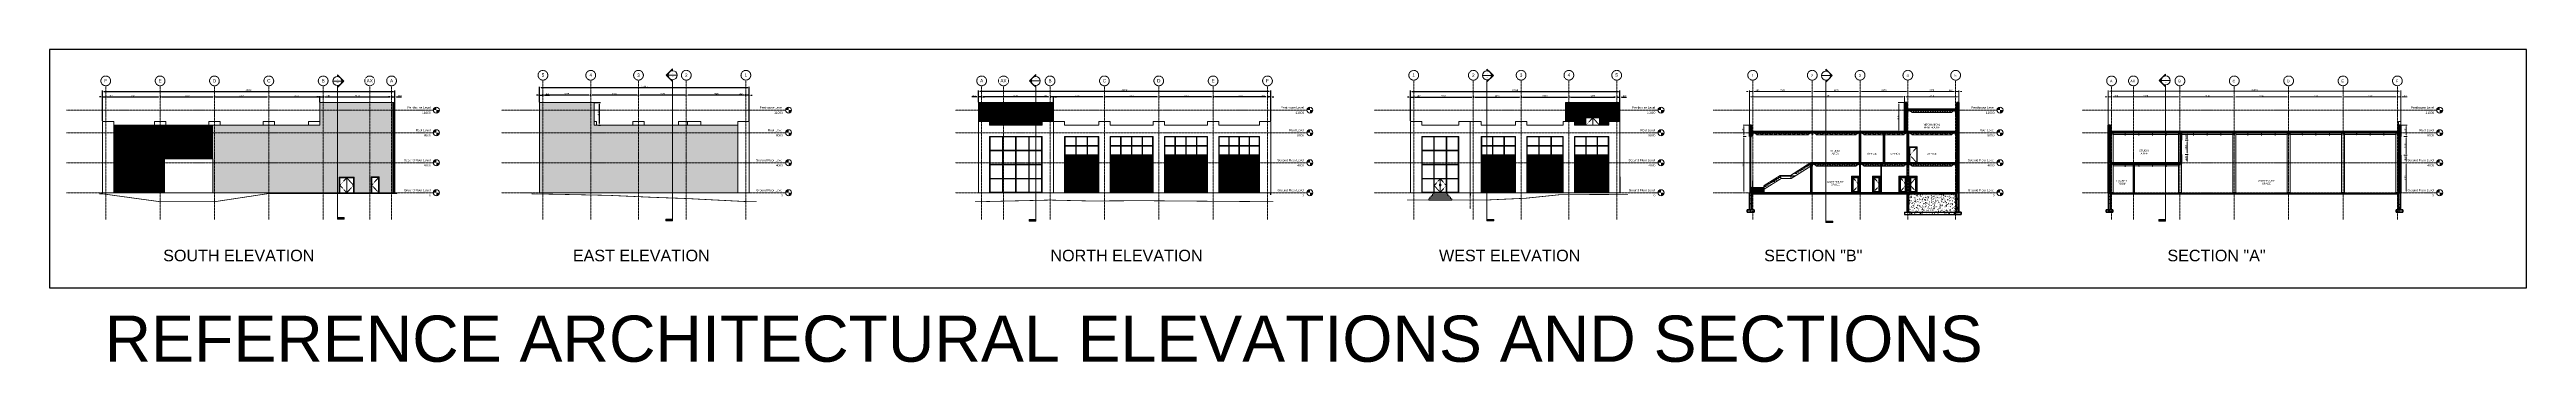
# Model space of a CAD drawing. Header units: millimetres. Extents: x -31954 to 493870, y 99509 to 604061.
# Drawn here: x 109289 to 439620, y 99509 to 141187 of the extents above; entities that cross this region are included whole.
import ezdxf

# ---------------------------------------------------------------- set-up
doc = ezdxf.new("R2010")
doc.units = ezdxf.units.MM
doc.header["$LTSCALE"] = 10
doc.header["$PDMODE"] = 3
doc.header["$PDSIZE"] = 25
doc.linetypes.add('Center', pattern=[2, 1.25, -0.25, 0.25, -0.25])
doc.linetypes.add('Dash', pattern=[6.35, 3.175, -3.175])
for name, color, linetype, lineweight in [('A-ANNOTATIONS', 1, 'Continuous', 9), ('A-COLS', 4, 'Continuous', 9), ('A-DETL-GENF', 3, 'Continuous', 9), ('A-DOOR', 1, 'Continuous', 18), ('A-DOOR-GLAZ', 1, 'Continuous', 25), ('A-FLOR-HRAL', 1, 'Continuous', 9), ('A-FLOR-LEVL', 6, 'Continuous', 9), ('A-FLOR-OTLN', 6, 'Continuous', 9), ('A-FLOR-PATT', 8, 'Continuous', 35), ('A-FLOR-STRS', 2, 'Continuous', 9), ('A-GLAZ', 6, 'Continuous', 9), ('A-GLAZ-CWMG', 3, 'Continuous', 9), ('A-HATCH', 9, 'Continuous', 0), ('A-ROOF', 4, 'Continuous', 9), ('A-ROOF-PATT', 8, 'Continuous', 35), ('A-WALL', 2, 'Continuous', 18), ('A-WALL-HIDN', 2, 'Dash', 18), ('C-BLDG', 6, 'Continuous', 35), ('C-TOPO', 2, 'Continuous', 9), ('S-BEAM-STEEL-SECTION', 4, 'Continuous', 20), ('S-COLUMN-STEEL-SECTION', 4, 'Continuous', 25), ('S-FOOTING', 2, 'Continuous', 25), ('S-FOUNDATION', 1, 'Continuous', 25), ('S-GRID', 6, 'Center', 9)]:
    doc.layers.add(name, color=color, linetype=linetype, lineweight=lineweight)
doc.styles.add('001 Title Text', font='arial.ttf', dxfattribs={"width": 0.8, "height": 3.5})
doc.styles.add('Dimension Text', font='arial.ttf', dxfattribs={"width": 0.8})
doc.styles.add('Revit_Arial', font='arial.ttf')
doc.styles.get("Standard").update_dxf_attribs({"font": 'arial.ttf', "width": 0.8})
doc.styles.add('Text-SM_M1-010', font='simplex.shx', dxfattribs={"width": 0.85, "height": 25})
doc.dimstyles.new('DIM 100', dxfattribs={"dimscale": 100, "dimtxt": 2, "dimasz": 2, "dimexe": 1.25, "dimexo": 0.625, "dimtad": 1, "dimdec": 0, "dimdsep": 46, "dimtxsty": 'Dimension Text', "dimcen": 2.5, "dimadec": 0, "dimazin": 0, "dimtfac": 1, "dimtdec": 0, "dimtmove": 0, "dimatfit": 3, "dimfxl": 1, "dimarcsym": 0})
pattern_1 = [(180, (155194.08, 122117.97), (-1e-14, -80), []), (270, (155194.08, 122117.97), (120, -80), [80, -80])]
pattern_2 = [(180, (318578.13, 130117.97), (-1e-14, -80), []), (270, (318578.13, 130117.97), (120, -80), [80, -80])]
pattern_3 = [(180, (243009.67, 130117.97), (-1e-14, -80), []), (270, (243009.67, 130117.97), (120, -80), [80, -80])]
pattern_4 = [(45, (387709.94, 126906.47), (-247.487, 247.487), []), (45, (387709.94, 127281.47), (-247.487, 247.487), [])]
pattern_5 = [(45, (387709.94, 126842.97), (-247.4874, 247.4874), []), (45, (387709.94, 127217.97), (-247.4874, 247.4874), [])]
pattern_6 = [(45, (352317.82, 116967.97), (-247.4874, 247.4874), []), (45, (352317.82, 117342.97), (-247.4874, 247.4874), [])]

# ---------------------------------------------------------------- blocks, each defined once
blk = doc.blocks.new('M_Single-Flush - 0915 x 2032mm-435924-East Elevation')
at = {"layer": 'A-DOOR'}
for p, q in [((17061, 2108), (15994, 2108)), ((15994, 2108), (15994, 0)), ((15994, 0), (16070, 0)), ((16070, 0), (16070, 2032)), ((16070, 2032), (16985, 2032)), ((16070, 0), (16985, 0)), ((16985, 2032), (16985, 0)), ((16985, 0), (17061, 0)), ((17061, 0), (17061, 2108))]:
    blk.add_line(p, q, dxfattribs=at)
at = {"layer": 'A-DOOR', "linetype": 'Dash'}
for p, q in [((16985, 2032), (16070, 1016)), ((16070, 1016), (16985, 0))]:
    blk.add_line(p, q, dxfattribs=at)
blk = doc.blocks.new('M_Double-Flush - 1830 x 1981mm-435820-East Elevation')
at = {"layer": 'A-DOOR'}
for p, q in [((13723, 2057), (11741, 2057)), ((11741, 2057), (11741, 0)), ((11741, 0), (11817, 0)), ((11817, 0), (11817, 1981)), ((11817, 1981), (13647, 1981)), ((11817, 0), (12732, 0)), ((12732, 0), (12732, 1981)), ((12732, 1981), (12732, 0)), ((12732, 0), (13647, 0)), ((13647, 1981), (13647, 0)), ((13647, 0), (13723, 0)), ((13723, 0), (13723, 2057))]:
    blk.add_line(p, q, dxfattribs=at)
at = {"layer": 'A-DOOR', "linetype": 'Dash'}
for p, q in [((12732, 1981), (11817, 990)), ((12732, 0), (11817, 990)), ((12732, 1981), (13647, 990)), ((13647, 990), (12732, 0))]:
    blk.add_line(p, q, dxfattribs=at)
blk = doc.blocks.new('M_Double-Flush - 1830 x 1981mm-453505-East Elevation')
at = {"layer": 'A-DOOR'}
for p, q in [((9125, 9000), (9125, 10057)), ((9125, 10057), (9150, 10057))]:
    blk.add_line(p, q, dxfattribs=at)
blk = doc.blocks.new('Level - M_Level Head - Circle-11120-East Elevation')
at = {"layer": 'A-FLOR-LEVL'}
h = blk.add_hatch(color=256, dxfattribs=at)
edge = h.paths.add_edge_path(flags=0)
edge.add_line((24692, 0), (24292, 0))
edge.add_arc((24692, 0), 400, 90, 180, ccw=False)
edge.add_line((24692, 400), (24692, 0))
h = blk.add_hatch(color=256, dxfattribs=at)
edge = h.paths.add_edge_path(flags=0)
edge.add_line((24692, -400), (24692, 0))
edge.add_line((24692, 0), (25092, 0))
edge.add_arc((24692, 0), 400, 270, 360, ccw=False)
blk.add_circle((24692, 0), 400, dxfattribs=at)
blk = doc.blocks.new('Section - M_Section Tail - Filled-14299-East Elevation')
at = {"layer": 'A-ANNOTATIONS'}
blk.add_hatch(color=256, dxfattribs=at).paths.add_polyline_path([(12395, -3302), (11495, -3302), (11495, -3502), (12395, -3502)], flags=0)
at = {"layer": 'A-ANNOTATIONS', "lineweight": 18}
for p, q in [((11495, -3502), (11495, -3302)), ((11495, -3302), (12395, -3302)), ((12395, -3302), (12395, -3502)), ((12395, -3502), (11495, -3502))]:
    blk.add_line(p, q, dxfattribs=at)
blk = doc.blocks.new('Section - M_Section Head - Filled-1732-East Elevation')
at = {"layer": 'A-ANNOTATIONS'}
h = blk.add_hatch(color=256, dxfattribs=at)
edge = h.paths.add_edge_path(flags=0)
edge.add_line((11495, 15715), (11919, 15291))
edge.add_arc((11495, 14867), 600, 45, 90)
edge.add_line((11495, 15467), (11495, 15715))
h = blk.add_hatch(color=256, dxfattribs=at)
edge = h.paths.add_edge_path(flags=0)
edge.add_line((11495, 14018), (11495, 14267))
edge.add_arc((11495, 14867), 600, 270, 315)
edge.add_line((11919, 14443), (11495, 14018))
h = blk.add_hatch(color=256, dxfattribs=at)
edge = h.paths.add_edge_path(flags=0)
edge.add_line((12343, 14867), (12095, 14867))
edge.add_arc((11495, 14867), 600, 360, 405)
edge.add_line((11919, 15291), (12343, 14867))
h = blk.add_hatch(color=256, dxfattribs=at)
edge = h.paths.add_edge_path(flags=0)
edge.add_line((12343, 14867), (11919, 14443))
edge.add_arc((11495, 14867), 600, 315, 360)
edge.add_line((12095, 14867), (12343, 14867))
at = {"layer": 'A-ANNOTATIONS', "lineweight": 18}
for p, q in [((12343, 14867), (11495, 15715)), ((11495, 15467), (11495, 15715)), ((11495, 15715), (11495, 15467)), ((11919, 15291), (11495, 15715)), ((12343, 14867), (11495, 14018)), ((11495, 14018), (11919, 14443)), ((11495, 14267), (11495, 14018)), ((11495, 14267), (11495, 14018)), ((12343, 14867), (11919, 15291)), ((11919, 14443), (12343, 14867)), ((12095, 14867), (12343, 14867)), ((12343, 14867), (12095, 14867))]:
    blk.add_line(p, q, dxfattribs=at)
for start, end in [(90, 270), (270, 90), (45, 90), (270, 315), (360, 45), (315, 360)]:
    blk.add_arc((11495, 14867), 600, start, end, dxfattribs=at)
blk = doc.blocks.new('Grid - M_Grid Head - Circle-10837-East Elevation')
at = {"layer": 'S-GRID'}
blk.add_circle((18710, 14900), 650, dxfattribs=at)
blk = doc.blocks.new('*D288')
at = {"layer": 'A-ANNOTATIONS', "lineweight": -2, "transparency": 16777216}
for p, q in [((154704, 134873), (154504, 134873)), ((154904, 135023), (154904, 134748)), ((154904, 134873), (155344, 134873)), ((155344, 134180), (155344, 134998)), ((155544, 134873), (156228, 134873))]:
    blk.add_line(p, q, dxfattribs=at)
at = {"layer": 'A-ANNOTATIONS', "transparency": 16777216}
for points in [[(154704, 134906), (154704, 134840), (154904, 134873)], [(155544, 134906), (155544, 134840), (155344, 134873)]]:
    blk.add_solid(points, dxfattribs=at)
at = {"layer": 'Defpoints', "color": 0, "transparency": 16777216}
for p in [(154904, 135085), (155344, 134873), (155344, 134118)]:
    blk.add_point(p, dxfattribs=at)
at = {"layer": 'A-ANNOTATIONS', "transparency": 16777216, "insert": (155986, 135038), "char_height": 200, "attachment_point": 5, "style": 'Dimension Text'}
blk.add_mtext('440', dxfattribs=at)
blk = doc.blocks.new('*D289')
at = {"layer": 'A-ANNOTATIONS', "lineweight": -2, "transparency": 16777216}
for p, q in [((145784, 135023), (145784, 134748)), ((145984, 134873), (154704, 134873)), ((154904, 135023), (154904, 134748))]:
    blk.add_line(p, q, dxfattribs=at)
at = {"layer": 'A-ANNOTATIONS', "transparency": 16777216}
for points in [[(145984, 134906), (145984, 134840), (145784, 134873)], [(154704, 134906), (154704, 134840), (154904, 134873)]]:
    blk.add_solid(points, dxfattribs=at)
at = {"layer": 'Defpoints', "color": 0, "transparency": 16777216}
for p in [(145784, 135085), (154904, 135085), (154904, 134873)]:
    blk.add_point(p, dxfattribs=at)
at = {"layer": 'A-ANNOTATIONS', "transparency": 16777216, "insert": (150344, 135038), "char_height": 200, "attachment_point": 5, "style": 'Dimension Text'}
blk.add_mtext('9120', dxfattribs=at)
blk = doc.blocks.new('*D290')
at = {"layer": 'A-ANNOTATIONS', "lineweight": -2, "transparency": 16777216}
for p, q in [((145144, 134873), (144944, 134873)), ((145344, 134180), (145344, 134998)), ((145344, 134873), (145784, 134873)), ((145784, 135023), (145784, 134748)), ((145984, 134873), (146668, 134873))]:
    blk.add_line(p, q, dxfattribs=at)
at = {"layer": 'A-ANNOTATIONS', "transparency": 16777216}
for points in [[(145144, 134906), (145144, 134840), (145344, 134873)], [(145984, 134906), (145984, 134840), (145784, 134873)]]:
    blk.add_solid(points, dxfattribs=at)
at = {"layer": 'Defpoints', "color": 0, "transparency": 16777216}
for p in [(145344, 134118), (145784, 135085), (145784, 134873)]:
    blk.add_point(p, dxfattribs=at)
at = {"layer": 'A-ANNOTATIONS', "transparency": 16777216, "insert": (146426, 135038), "char_height": 200, "attachment_point": 5, "style": 'Dimension Text'}
blk.add_mtext('440', dxfattribs=at)
blk = doc.blocks.new('*D291')
at = {"layer": 'A-ANNOTATIONS', "lineweight": -2, "transparency": 16777216}
for p, q in [((138534, 135023), (138534, 134748)), ((138734, 134873), (145584, 134873)), ((145784, 135023), (145784, 134748))]:
    blk.add_line(p, q, dxfattribs=at)
at = {"layer": 'A-ANNOTATIONS', "transparency": 16777216}
for points in [[(138734, 134906), (138734, 134840), (138534, 134873)], [(145584, 134906), (145584, 134840), (145784, 134873)]]:
    blk.add_solid(points, dxfattribs=at)
at = {"layer": 'Defpoints', "color": 0, "transparency": 16777216}
for p in [(138534, 135085), (145784, 135085), (145784, 134873)]:
    blk.add_point(p, dxfattribs=at)
at = {"layer": 'A-ANNOTATIONS', "transparency": 16777216, "insert": (142159, 135038), "char_height": 200, "attachment_point": 5, "style": 'Dimension Text'}
blk.add_mtext('7250', dxfattribs=at)
blk = doc.blocks.new('*D292')
at = {"layer": 'A-ANNOTATIONS', "lineweight": -2, "transparency": 16777216}
for p, q in [((131284, 135023), (131284, 134748)), ((131484, 134873), (138334, 134873)), ((138534, 135023), (138534, 134748))]:
    blk.add_line(p, q, dxfattribs=at)
at = {"layer": 'A-ANNOTATIONS', "transparency": 16777216}
for points in [[(131484, 134906), (131484, 134840), (131284, 134873)], [(138334, 134906), (138334, 134840), (138534, 134873)]]:
    blk.add_solid(points, dxfattribs=at)
at = {"layer": 'Defpoints', "color": 0, "transparency": 16777216}
for p in [(131284, 135085), (138534, 135085), (138534, 134873)]:
    blk.add_point(p, dxfattribs=at)
at = {"layer": 'A-ANNOTATIONS', "transparency": 16777216, "insert": (134909, 135038), "char_height": 200, "attachment_point": 5, "style": 'Dimension Text'}
blk.add_mtext('7250', dxfattribs=at)
blk = doc.blocks.new('*D293')
at = {"layer": 'A-ANNOTATIONS', "lineweight": -2, "transparency": 16777216}
for p, q in [((124034, 135023), (124034, 134748)), ((124234, 134873), (131084, 134873)), ((131284, 135023), (131284, 134748))]:
    blk.add_line(p, q, dxfattribs=at)
at = {"layer": 'A-ANNOTATIONS', "transparency": 16777216}
for points in [[(124234, 134906), (124234, 134840), (124034, 134873)], [(131084, 134906), (131084, 134840), (131284, 134873)]]:
    blk.add_solid(points, dxfattribs=at)
at = {"layer": 'Defpoints', "color": 0, "transparency": 16777216}
for p in [(124034, 135085), (131284, 135085), (131284, 134873)]:
    blk.add_point(p, dxfattribs=at)
at = {"layer": 'A-ANNOTATIONS', "transparency": 16777216, "insert": (127659, 135038), "char_height": 200, "attachment_point": 5, "style": 'Dimension Text'}
blk.add_mtext('7250', dxfattribs=at)
blk = doc.blocks.new('*D294')
at = {"layer": 'A-ANNOTATIONS', "lineweight": -2, "transparency": 16777216}
for p, q in [((116784, 135023), (116784, 134748)), ((116984, 134873), (123834, 134873)), ((124034, 135023), (124034, 134748))]:
    blk.add_line(p, q, dxfattribs=at)
at = {"layer": 'A-ANNOTATIONS', "transparency": 16777216}
for points in [[(116984, 134906), (116984, 134840), (116784, 134873)], [(123834, 134906), (123834, 134840), (124034, 134873)]]:
    blk.add_solid(points, dxfattribs=at)
at = {"layer": 'Defpoints', "color": 0, "transparency": 16777216}
for p in [(116784, 135085), (124034, 135085), (124034, 134873)]:
    blk.add_point(p, dxfattribs=at)
at = {"layer": 'A-ANNOTATIONS', "transparency": 16777216, "insert": (120409, 135038), "char_height": 200, "attachment_point": 5, "style": 'Dimension Text'}
blk.add_mtext('7250', dxfattribs=at)
blk = doc.blocks.new('*D295')
at = {"layer": 'A-ANNOTATIONS', "lineweight": -2, "transparency": 16777216}
for p, q in [((116144, 134873), (115944, 134873)), ((116344, 131680), (116344, 134998)), ((116344, 134873), (116784, 134873)), ((116784, 135023), (116784, 134748)), ((116984, 134873), (117668, 134873))]:
    blk.add_line(p, q, dxfattribs=at)
at = {"layer": 'A-ANNOTATIONS', "transparency": 16777216}
for points in [[(116144, 134906), (116144, 134840), (116344, 134873)], [(116984, 134906), (116984, 134840), (116784, 134873)]]:
    blk.add_solid(points, dxfattribs=at)
at = {"layer": 'Defpoints', "color": 0, "transparency": 16777216}
for p in [(116784, 135085), (116784, 134873), (116344, 131618)]:
    blk.add_point(p, dxfattribs=at)
at = {"layer": 'A-ANNOTATIONS', "transparency": 16777216, "insert": (117426, 135038), "char_height": 200, "attachment_point": 5, "style": 'Dimension Text'}
blk.add_mtext('440', dxfattribs=at)
blk = doc.blocks.new('*D296')
at = {"layer": 'A-ANNOTATIONS', "lineweight": -2, "transparency": 16777216}
for p, q in [((116344, 131680), (116344, 135744)), ((116544, 135619), (155144, 135619)), ((155344, 134180), (155344, 135744))]:
    blk.add_line(p, q, dxfattribs=at)
at = {"layer": 'A-ANNOTATIONS', "transparency": 16777216}
for points in [[(116544, 135652), (116544, 135586), (116344, 135619)], [(155144, 135652), (155144, 135586), (155344, 135619)]]:
    blk.add_solid(points, dxfattribs=at)
at = {"layer": 'Defpoints', "color": 0, "transparency": 16777216}
for p in [(155344, 135619), (155344, 134118), (116344, 131618)]:
    blk.add_point(p, dxfattribs=at)
at = {"layer": 'A-ANNOTATIONS', "transparency": 16777216, "insert": (135844, 135784), "char_height": 200, "attachment_point": 5, "style": 'Dimension Text'}
blk.add_mtext('39000', dxfattribs=at)
blk = doc.blocks.new('M_Single-Flush - 0915 x 2032mm-435924-North Elevation')
at = {"layer": 'A-DOOR'}
for p, q in [((-9541, 0), (-9541, 2108)), ((-9541, 2108), (-9516, 2108)), ((-9516, 0), (-9541, 0))]:
    blk.add_line(p, q, dxfattribs=at)
blk = doc.blocks.new('Level - M_Level Head - Circle-11120-North Elevation')
at = {"layer": 'A-FLOR-LEVL'}
h = blk.add_hatch(color=256, dxfattribs=at)
edge = h.paths.add_edge_path(flags=0)
edge.add_line((23681, 0), (23281, 0))
edge.add_arc((23681, 0), 400, 90, 180, ccw=False)
edge.add_line((23681, 400), (23681, 0))
h = blk.add_hatch(color=256, dxfattribs=at)
edge = h.paths.add_edge_path(flags=0)
edge.add_line((23681, -400), (23681, 0))
edge.add_line((23681, 0), (24081, 0))
edge.add_arc((23681, 0), 400, 270, 360, ccw=False)
blk.add_circle((23681, 0), 400, dxfattribs=at)
blk = doc.blocks.new('Grid - M_Grid Head - Circle-10837-North Elevation')
at = {"layer": 'S-GRID'}
blk.add_circle((17989, 15650), 650, dxfattribs=at)
blk = doc.blocks.new('*D297')
at = {"layer": 'A-ANNOTATIONS', "lineweight": -2, "transparency": 16777216}
for p, q in [((174450, 135117), (174250, 135117)), ((174650, 134180), (174650, 135242)), ((174650, 135117), (175090, 135117)), ((175090, 135267), (175090, 134992)), ((175290, 135117), (175974, 135117))]:
    blk.add_line(p, q, dxfattribs=at)
at = {"layer": 'A-ANNOTATIONS', "transparency": 16777216}
for points in [[(174450, 135151), (174450, 135084), (174650, 135117)], [(175290, 135151), (175290, 135084), (175090, 135117)]]:
    blk.add_solid(points, dxfattribs=at)
at = {"layer": 'Defpoints', "color": 0, "transparency": 16777216}
for p in [(174650, 134118), (175090, 135330), (175090, 135117)]:
    blk.add_point(p, dxfattribs=at)
at = {"layer": 'A-ANNOTATIONS', "transparency": 16777216, "insert": (175732, 135282), "char_height": 200, "attachment_point": 5, "style": 'Dimension Text'}
blk.add_mtext('440', dxfattribs=at)
blk = doc.blocks.new('*D298')
at = {"layer": 'A-ANNOTATIONS', "lineweight": -2, "transparency": 16777216}
for p, q in [((175090, 134968), (175090, 135242)), ((181265, 135117), (175290, 135117)), ((181465, 134968), (181465, 135242))]:
    blk.add_line(p, q, dxfattribs=at)
at = {"layer": 'A-ANNOTATIONS', "transparency": 16777216}
for points in [[(175290, 135151), (175290, 135084), (175090, 135117)], [(181265, 135151), (181265, 135084), (181465, 135117)]]:
    blk.add_solid(points, dxfattribs=at)
at = {"layer": 'Defpoints', "color": 0, "transparency": 16777216}
for p in [(175090, 135117), (175090, 134905), (181465, 134905)]:
    blk.add_point(p, dxfattribs=at)
at = {"layer": 'A-ANNOTATIONS', "transparency": 16777216, "insert": (178277, 135282), "char_height": 200, "attachment_point": 5, "style": 'Dimension Text'}
blk.add_mtext('6375', dxfattribs=at)
blk = doc.blocks.new('*D299')
at = {"layer": 'A-ANNOTATIONS', "lineweight": -2, "transparency": 16777216}
for p, q in [((181465, 134968), (181465, 135242)), ((187635, 135117), (181665, 135117)), ((187835, 134968), (187835, 135242))]:
    blk.add_line(p, q, dxfattribs=at)
at = {"layer": 'A-ANNOTATIONS', "transparency": 16777216}
for points in [[(181665, 135151), (181665, 135084), (181465, 135117)], [(187635, 135151), (187635, 135084), (187835, 135117)]]:
    blk.add_solid(points, dxfattribs=at)
at = {"layer": 'Defpoints', "color": 0, "transparency": 16777216}
for p in [(181465, 135117), (181465, 134905), (187835, 134905)]:
    blk.add_point(p, dxfattribs=at)
at = {"layer": 'A-ANNOTATIONS', "transparency": 16777216, "insert": (184650, 135282), "char_height": 200, "attachment_point": 5, "style": 'Dimension Text'}
blk.add_mtext('6370', dxfattribs=at)
blk = doc.blocks.new('*D300')
at = {"layer": 'A-ANNOTATIONS', "lineweight": -2, "transparency": 16777216}
for p, q in [((187835, 134968), (187835, 135242)), ((194010, 135117), (188035, 135117)), ((194210, 134968), (194210, 135242))]:
    blk.add_line(p, q, dxfattribs=at)
at = {"layer": 'A-ANNOTATIONS', "transparency": 16777216}
for points in [[(188035, 135151), (188035, 135084), (187835, 135117)], [(194010, 135151), (194010, 135084), (194210, 135117)]]:
    blk.add_solid(points, dxfattribs=at)
at = {"layer": 'Defpoints', "color": 0, "transparency": 16777216}
for p in [(187835, 135117), (187835, 134905), (194210, 134905)]:
    blk.add_point(p, dxfattribs=at)
at = {"layer": 'A-ANNOTATIONS', "transparency": 16777216, "insert": (191022, 135282), "char_height": 200, "attachment_point": 5, "style": 'Dimension Text'}
blk.add_mtext('6375', dxfattribs=at)
blk = doc.blocks.new('*D301')
at = {"layer": 'A-ANNOTATIONS', "lineweight": -2, "transparency": 16777216}
for p, q in [((194210, 134968), (194210, 135242)), ((201955, 135117), (194410, 135117)), ((202155, 134968), (202155, 135242))]:
    blk.add_line(p, q, dxfattribs=at)
at = {"layer": 'A-ANNOTATIONS', "transparency": 16777216}
for points in [[(194410, 135151), (194410, 135084), (194210, 135117)], [(201955, 135151), (201955, 135084), (202155, 135117)]]:
    blk.add_solid(points, dxfattribs=at)
at = {"layer": 'Defpoints', "color": 0, "transparency": 16777216}
for p in [(194210, 135117), (194210, 134905), (202155, 134905)]:
    blk.add_point(p, dxfattribs=at)
at = {"layer": 'A-ANNOTATIONS', "transparency": 16777216, "insert": (198182, 135282), "char_height": 200, "attachment_point": 5, "style": 'Dimension Text'}
blk.add_mtext('7945', dxfattribs=at)
blk = doc.blocks.new('*D302')
at = {"layer": 'A-ANNOTATIONS', "lineweight": -2, "transparency": 16777216}
for p, q in [((201955, 135117), (201270, 135117)), ((202155, 134968), (202155, 135242)), ((202595, 135117), (202155, 135117)), ((202595, 131680), (202595, 135242)), ((202795, 135117), (202995, 135117))]:
    blk.add_line(p, q, dxfattribs=at)
at = {"layer": 'A-ANNOTATIONS', "transparency": 16777216}
for points in [[(201955, 135151), (201955, 135084), (202155, 135117)], [(202795, 135151), (202795, 135084), (202595, 135117)]]:
    blk.add_solid(points, dxfattribs=at)
at = {"layer": 'Defpoints', "color": 0, "transparency": 16777216}
for p in [(202155, 135117), (202155, 134905), (202595, 131618)]:
    blk.add_point(p, dxfattribs=at)
at = {"layer": 'A-ANNOTATIONS', "transparency": 16777216, "insert": (201513, 135282), "char_height": 200, "attachment_point": 5, "style": 'Dimension Text'}
blk.add_mtext('440', dxfattribs=at)
blk = doc.blocks.new('*D303')
at = {"layer": 'A-ANNOTATIONS', "lineweight": -2, "transparency": 16777216}
for p, q in [((174650, 134180), (174650, 136242)), ((174850, 136117), (202395, 136117)), ((202595, 131680), (202595, 136242))]:
    blk.add_line(p, q, dxfattribs=at)
at = {"layer": 'A-ANNOTATIONS', "transparency": 16777216}
for points in [[(174850, 136151), (174850, 136084), (174650, 136117)], [(202395, 136151), (202395, 136084), (202595, 136117)]]:
    blk.add_solid(points, dxfattribs=at)
at = {"layer": 'Defpoints', "color": 0, "transparency": 16777216}
for p in [(202595, 136117), (174650, 134118), (202595, 131618)]:
    blk.add_point(p, dxfattribs=at)
at = {"layer": 'A-ANNOTATIONS', "transparency": 16777216, "insert": (188622, 136282), "char_height": 200, "attachment_point": 5, "style": 'Dimension Text'}
blk.add_mtext('27945', dxfattribs=at)
blk = doc.blocks.new('*D304')
at = {"layer": 'A-ANNOTATIONS', "lineweight": -2, "transparency": 16777216}
for p, q in [((181967, 134118), (182767, 134118)), ((182642, 131318), (182642, 133918)), ((182492, 131118), (182767, 131118))]:
    blk.add_line(p, q, dxfattribs=at)
at = {"layer": 'A-ANNOTATIONS', "transparency": 16777216}
for points in [[(182609, 133918), (182675, 133918), (182642, 134118)], [(182609, 131318), (182675, 131318), (182642, 131118)]]:
    blk.add_solid(points, dxfattribs=at)
at = {"layer": 'Defpoints', "color": 0, "transparency": 16777216}
for p in [(181905, 134118), (182642, 134118), (182430, 131118)]:
    blk.add_point(p, dxfattribs=at)
at = {"layer": 'A-ANNOTATIONS', "transparency": 16777216, "insert": (182477, 132618), "char_height": 200, "attachment_point": 5, "rotation": 90, "style": 'Dimension Text'}
blk.add_mtext('3000', dxfattribs=at)
blk = doc.blocks.new('Section - M_Section Tail - Filled-14299-North Elevation')
at = {"layer": 'A-ANNOTATIONS'}
blk.add_hatch(color=256, dxfattribs=at).paths.add_polyline_path([(7320, -3540), (8220, -3540), (8220, -3740), (7320, -3740)], flags=0)
at = {"layer": 'A-ANNOTATIONS', "lineweight": 18}
for p, q in [((7320, -3540), (7320, -3740)), ((8220, -3540), (7320, -3540)), ((7320, -3740), (8220, -3740)), ((8220, -3740), (8220, -3540))]:
    blk.add_line(p, q, dxfattribs=at)
blk = doc.blocks.new('Section - M_Section Head - Filled-1732-North Elevation')
at = {"layer": 'A-ANNOTATIONS'}
h = blk.add_hatch(color=256, dxfattribs=at)
edge = h.paths.add_edge_path(flags=0)
edge.add_line((7372, 15659), (7620, 15659))
edge.add_arc((8220, 15659), 600, 135, 180, ccw=False)
edge.add_line((7796, 16083), (7372, 15659))
h = blk.add_hatch(color=256, dxfattribs=at)
edge = h.paths.add_edge_path(flags=0)
edge.add_line((7372, 15659), (7796, 15234))
edge.add_arc((8220, 15659), 600, 180, 225, ccw=False)
edge.add_line((7620, 15659), (7372, 15659))
h = blk.add_hatch(color=256, dxfattribs=at)
edge = h.paths.add_edge_path(flags=0)
edge.add_line((8220, 16507), (7796, 16083))
edge.add_arc((8220, 15659), 600, 90, 135, ccw=False)
edge.add_line((8220, 16259), (8220, 16507))
h = blk.add_hatch(color=256, dxfattribs=at)
edge = h.paths.add_edge_path(flags=0)
edge.add_line((8220, 14810), (8220, 15059))
edge.add_arc((8220, 15659), 600, 225, 270, ccw=False)
edge.add_line((7796, 15234), (8220, 14810))
at = {"layer": 'A-ANNOTATIONS', "lineweight": 18}
for p, q in [((7372, 15659), (8220, 16507)), ((7372, 15659), (7796, 16083)), ((7372, 15659), (8220, 14810)), ((7620, 15659), (7372, 15659)), ((7372, 15659), (7620, 15659)), ((7796, 15234), (7372, 15659)), ((7796, 16083), (8220, 16507)), ((8220, 14810), (7796, 15234)), ((8220, 16259), (8220, 16507)), ((8220, 16507), (8220, 16259)), ((8220, 15059), (8220, 14810)), ((8220, 15059), (8220, 14810))]:
    blk.add_line(p, q, dxfattribs=at)
for start, end in [(90, 270), (135, 180), (180, 225), (90, 135), (225, 270), (270, 90)]:
    blk.add_arc((8220, 15659), 600, start, end, dxfattribs=at)
blk = doc.blocks.new('Rectangular Mullion - Kawneer-1600_Sys_3-6 Mullion_Head-559501-South Elevation')
at = {"layer": 'A-GLAZ-CWMG'}
for p, q in [((-13596, 7437), (-13596, 7500)), ((-12048, 7437), (-13596, 7437)), ((-12048, 7500), (-12048, 7437))]:
    blk.add_line(p, q, dxfattribs=at)
blk = doc.blocks.new('Rectangular Mullion - Kawneer-1600_Sys_3-6 Mullion_Sill-559281-South Elevation')
at = {"layer": 'A-GLAZ-CWMG'}
for p, q in [((-16866, 0), (-16866, 63)), ((-16866, 63), (-15308, 63)), ((-15308, 63), (-15308, 0))]:
    blk.add_line(p, q, dxfattribs=at)
blk = doc.blocks.new('Rectangular Mullion - Kawneer-1600_Sys_3-6 Mullion_Jamb R-559003-South Elevation')
at = {"layer": 'A-GLAZ-CWMG'}
for p, q in [((-12048, 1848), (-11984, 1848)), ((-12048, 0), (-12048, 1848))]:
    blk.add_line(p, q, dxfattribs=at)
blk = doc.blocks.new('Rectangular Mullion - Kawneer-1600_Sys_3-6 Mullion_Jamb R-559004-South Elevation')
at = {"layer": 'A-GLAZ-CWMG'}
for p, q in [((-12048, 3723), (-11984, 3723)), ((-12048, 1911), (-12048, 3723)), ((-11984, 1911), (-12048, 1911))]:
    blk.add_line(p, q, dxfattribs=at)
blk = doc.blocks.new('Rectangular Mullion - Kawneer-1600_Sys_3-6 Mullion_Jamb R-559024-South Elevation')
at = {"layer": 'A-GLAZ-CWMG'}
for p, q in [((-12048, 5661), (-12048, 7500)), ((-11984, 5661), (-12048, 5661))]:
    blk.add_line(p, q, dxfattribs=at)
blk = doc.blocks.new('Rectangular Mullion - Kawneer-1600_Sys_3-6 Mullion_Jamb L-559005-South Elevation')
at = {"layer": 'A-GLAZ-CWMG'}
for p, q in [((-16866, 7500), (-16866, 5661)), ((-16866, 5661), (-16929, 5661))]:
    blk.add_line(p, q, dxfattribs=at)
blk = doc.blocks.new('Rectangular Mullion - Kawneer-1600_Sys_3-6 Mullion_Jamb L-559006-South Elevation')
at = {"layer": 'A-GLAZ-CWMG'}
for p, q in [((-16929, 1848), (-16866, 1848)), ((-16866, 1848), (-16866, 0))]:
    blk.add_line(p, q, dxfattribs=at)
blk = doc.blocks.new('Rectangular Mullion - Kawneer-1600_Sys_3-6 Mullion_Jamb L-559007-South Elevation')
at = {"layer": 'A-GLAZ-CWMG'}
for p, q in [((-16929, 3723), (-16866, 3723)), ((-16866, 3723), (-16866, 1911)), ((-16866, 1911), (-16929, 1911))]:
    blk.add_line(p, q, dxfattribs=at)
blk = doc.blocks.new('Rectangular Mullion - Kawneer-1600_Sys_3-6 Mullion_Horizontal-559282-South Elevation')
at = {"layer": 'A-GLAZ-CWMG'}
for p, q in [((-15281, 1911), (-16929, 1911)), ((-16929, 1848), (-15281, 1848))]:
    blk.add_line(p, q, dxfattribs=at)
blk = doc.blocks.new('M_Single-Flush - 0915 x 2032mm-435924-South Elevation')
at = {"layer": 'A-DOOR'}
for p, q in [((9516, 2108), (9541, 2108)), ((9541, 2108), (9541, 2057))]:
    blk.add_line(p, q, dxfattribs=at)
blk = doc.blocks.new('M_Double-Flush - 1830 x 1981mm-435820-South Elevation')
at = {"layer": 'A-DOOR'}
for p, q in [((9516, 2057), (9541, 2057)), ((9516, 0), (9541, 0)), ((9541, 2057), (9541, 0))]:
    blk.add_line(p, q, dxfattribs=at)
blk = doc.blocks.new('Rectangular Mullion - Kawneer-1600_Sys_3-6 Mullion_Head-559519-South Elevation')
at = {"layer": 'A-GLAZ-CWMG'}
for p, q in [((-5905, 7437), (-5905, 7500)), ((-4483, 7437), (-5905, 7437)), ((-4483, 7500), (-4483, 7437))]:
    blk.add_line(p, q, dxfattribs=at)
blk = doc.blocks.new('Rectangular Mullion - Kawneer-1600_Sys_3-6 Mullion_Sill-559320-South Elevation')
at = {"layer": 'A-GLAZ-CWMG'}
for p, q in [((-8921, 5000), (-8921, 5064)), ((-8921, 5064), (-7490, 5064)), ((-7490, 5064), (-7490, 5000))]:
    blk.add_line(p, q, dxfattribs=at)
blk = doc.blocks.new('Rectangular Mullion - Kawneer-1600_Sys_3-6 Mullion_Jamb R-558829-South Elevation')
at = {"layer": 'A-GLAZ-CWMG'}
for p, q in [((-4483, 6223), (-4419, 6223)), ((-4483, 5000), (-4483, 6223))]:
    blk.add_line(p, q, dxfattribs=at)
blk = doc.blocks.new('Rectangular Mullion - Kawneer-1600_Sys_3-6 Mullion_Jamb R-558830-South Elevation')
at = {"layer": 'A-GLAZ-CWMG'}
for p, q in [((-4483, 6286), (-4483, 7500)), ((-4419, 6286), (-4483, 6286))]:
    blk.add_line(p, q, dxfattribs=at)
blk = doc.blocks.new('Rectangular Mullion - Kawneer-1600_Sys_3-6 Mullion_Jamb L-558831-South Elevation')
at = {"layer": 'A-GLAZ-CWMG'}
for p, q in [((-8921, 7500), (-8921, 6286)), ((-8921, 6286), (-8984, 6286))]:
    blk.add_line(p, q, dxfattribs=at)
blk = doc.blocks.new('Rectangular Mullion - Kawneer-1600_Sys_3-6 Mullion_Jamb L-558832-South Elevation')
at = {"layer": 'A-GLAZ-CWMG'}
for p, q in [((-8984, 6223), (-8921, 6223)), ((-8921, 6223), (-8921, 5000))]:
    blk.add_line(p, q, dxfattribs=at)
blk = doc.blocks.new('Rectangular Mullion - Kawneer-1600_Sys_3-6 Mullion_Horizontal-559321-South Elevation')
at = {"layer": 'A-GLAZ-CWMG'}
for p, q in [((-7463, 6286), (-8984, 6286)), ((-8984, 6223), (-7463, 6223))]:
    blk.add_line(p, q, dxfattribs=at)
blk = doc.blocks.new('Rectangular Mullion - Kawneer-1600_Sys_3-6 Mullion_Head-559525-South Elevation')
at = {"layer": 'A-GLAZ-CWMG'}
for p, q in [((364, 7437), (364, 7500)), ((1887, 7437), (364, 7437)), ((1887, 7500), (1887, 7437))]:
    blk.add_line(p, q, dxfattribs=at)
blk = doc.blocks.new('Rectangular Mullion - Kawneer-1600_Sys_3-6 Mullion_Sill-559328-South Elevation')
at = {"layer": 'A-GLAZ-CWMG'}
for p, q in [((-2856, 5000), (-2856, 5064)), ((-2856, 5064), (-1323, 5064)), ((-1323, 5064), (-1323, 5000))]:
    blk.add_line(p, q, dxfattribs=at)
blk = doc.blocks.new('Rectangular Mullion - Kawneer-1600_Sys_3-6 Mullion_Horizontal-559329-South Elevation')
at = {"layer": 'A-GLAZ-CWMG'}
for p, q in [((-1296, 6286), (-2919, 6286)), ((-2919, 6223), (-1296, 6223))]:
    blk.add_line(p, q, dxfattribs=at)
blk = doc.blocks.new('M_Double-Flush - 1830 x 1981mm-453505-South Elevation')
at = {"layer": 'A-DOOR'}
for p, q in [((6879, 10057), (4897, 10057)), ((4897, 10057), (4897, 9000)), ((4973, 9981), (6803, 9981)), ((4973, 9000), (4973, 9981)), ((5888, 9981), (5888, 9000)), ((5888, 9000), (5888, 9981)), ((6803, 9981), (6803, 9000)), ((6879, 9000), (6879, 10057))]:
    blk.add_line(p, q, dxfattribs=at)
at = {"layer": 'A-DOOR', "linetype": 'Dash'}
for q in [(4982, 9000), (6795, 9000)]:
    blk.add_line((5888, 9981), q, dxfattribs=at)
blk = doc.blocks.new('M_Curtain Wall Dbl Glass - M_Curtain Wall Dbl Glass-560345-South Elevation')
at = {"layer": 'A-DOOR', "linetype": 'Dash'}
for p, q in [((-15245, 970), (-14465, 1848)), ((-14465, 63), (-15245, 941)), ((-14440, 1848), (-13660, 970)), ((-13660, 941), (-14439, 63))]:
    blk.add_line(p, q, dxfattribs=at)
at = {"layer": 'A-DOOR'}
for p, q in [((-14548, 1118), (-14503, 1118)), ((-14548, 1118), (-14548, 914)), ((-14503, 914), (-14548, 914)), ((-14503, 914), (-14503, 1118)), ((-14454, 63), (-14454, 1848)), ((-14451, 1848), (-14451, 63)), ((-14402, 1118), (-14357, 1118)), ((-14402, 914), (-14402, 1118)), ((-14357, 914), (-14402, 914)), ((-14357, 1118), (-14357, 914))]:
    blk.add_line(p, q, dxfattribs=at)
blk = doc.blocks.new('Rectangular Mullion - Kawneer-1600_Sys_3-6 Mullion_Head-559283-South Elevation')
at = {"layer": 'A-GLAZ-CWMG'}
for p, q in [((-16866, 7437), (-16866, 7500)), ((-15308, 7437), (-16866, 7437)), ((-15308, 7500), (-15308, 7437))]:
    blk.add_line(p, q, dxfattribs=at)
blk = doc.blocks.new('Rectangular Mullion - Kawneer-1600_Sys_3-6 Mullion_Sill-559502-South Elevation')
at = {"layer": 'A-GLAZ-CWMG'}
for p, q in [((-15245, 0), (-15245, 63)), ((-15245, 63), (-13660, 63)), ((-13660, 63), (-13660, 0))]:
    blk.add_line(p, q, dxfattribs=at)
blk = doc.blocks.new('Rectangular Mullion - Kawneer-1600_Sys_3-6 Mullion_Horizontal-559503-South Elevation')
at = {"layer": 'A-GLAZ-CWMG'}
for p, q in [((-13633, 1911), (-15281, 1911)), ((-15281, 1848), (-13633, 1848))]:
    blk.add_line(p, q, dxfattribs=at)
blk = doc.blocks.new('Rectangular Mullion - Kawneer-1600_Sys_3-6 Mullion_Vertical-558998-South Elevation')
at = {"layer": 'A-GLAZ-CWMG'}
for p, q in [((-15308, 1848), (-15245, 1848)), ((-15308, 1848), (-15308, 0)), ((-15245, 0), (-15245, 1848))]:
    blk.add_line(p, q, dxfattribs=at)
blk = doc.blocks.new('Rectangular Mullion - Kawneer-1600_Sys_3-6 Mullion_Vertical-558999-South Elevation')
at = {"layer": 'A-GLAZ-CWMG'}
for p, q in [((-15308, 3723), (-15245, 3723)), ((-15308, 3723), (-15308, 1911)), ((-15245, 1911), (-15245, 3723)), ((-15245, 1911), (-15308, 1911))]:
    blk.add_line(p, q, dxfattribs=at)
blk = doc.blocks.new('Rectangular Mullion - Kawneer-1600_Sys_3-6 Mullion_Vertical-559000-South Elevation')
at = {"layer": 'A-GLAZ-CWMG'}
for p, q in [((-15308, 7500), (-15308, 5661)), ((-15245, 5661), (-15245, 7500)), ((-15245, 5661), (-15308, 5661))]:
    blk.add_line(p, q, dxfattribs=at)
blk = doc.blocks.new('Rectangular Mullion - Kawneer-1600_Sys_3-6 Mullion_Head-559322-South Elevation')
at = {"layer": 'A-GLAZ-CWMG'}
for p, q in [((-8921, 7437), (-8921, 7500)), ((-7490, 7437), (-8921, 7437)), ((-7490, 7500), (-7490, 7437))]:
    blk.add_line(p, q, dxfattribs=at)
blk = doc.blocks.new('Rectangular Mullion - Kawneer-1600_Sys_3-6 Mullion_Sill-559520-South Elevation')
at = {"layer": 'A-GLAZ-CWMG'}
for p, q in [((-7426, 5000), (-7426, 5064)), ((-7426, 5064), (-5968, 5064)), ((-5968, 5064), (-5968, 5000))]:
    blk.add_line(p, q, dxfattribs=at)
blk = doc.blocks.new('Rectangular Mullion - Kawneer-1600_Sys_3-6 Mullion_Horizontal-559521-South Elevation')
at = {"layer": 'A-GLAZ-CWMG'}
for p, q in [((-5941, 6286), (-7463, 6286)), ((-7463, 6223), (-5941, 6223))]:
    blk.add_line(p, q, dxfattribs=at)
blk = doc.blocks.new('Rectangular Mullion - Kawneer-1600_Sys_3-6 Mullion_Vertical-558825-South Elevation')
at = {"layer": 'A-GLAZ-CWMG'}
for p, q in [((-7490, 6223), (-7426, 6223)), ((-7490, 6223), (-7490, 5000)), ((-7426, 5000), (-7426, 6223))]:
    blk.add_line(p, q, dxfattribs=at)
blk = doc.blocks.new('Rectangular Mullion - Kawneer-1600_Sys_3-6 Mullion_Vertical-558826-South Elevation')
at = {"layer": 'A-GLAZ-CWMG'}
for p, q in [((-7490, 7500), (-7490, 6286)), ((-7426, 6286), (-7426, 7500)), ((-7426, 6286), (-7490, 6286))]:
    blk.add_line(p, q, dxfattribs=at)
blk = doc.blocks.new('Rectangular Mullion - Kawneer-1600_Sys_3-6 Mullion_Head-559330-South Elevation')
at = {"layer": 'A-GLAZ-CWMG'}
for p, q in [((-2856, 7437), (-2856, 7500)), ((-1323, 7437), (-2856, 7437)), ((-1323, 7500), (-1323, 7437))]:
    blk.add_line(p, q, dxfattribs=at)
blk = doc.blocks.new('Rectangular Mullion - Kawneer-1600_Sys_3-6 Mullion_Sill-559526-South Elevation')
at = {"layer": 'A-GLAZ-CWMG'}
for p, q in [((-1260, 5000), (-1260, 5064)), ((-1260, 5064), (300, 5064)), ((300, 5064), (300, 5000))]:
    blk.add_line(p, q, dxfattribs=at)
blk = doc.blocks.new('Rectangular Mullion - Kawneer-1600_Sys_3-6 Mullion_Horizontal-559527-South Elevation')
at = {"layer": 'A-GLAZ-CWMG'}
for p, q in [((327, 6286), (-1296, 6286)), ((-1296, 6223), (327, 6223))]:
    blk.add_line(p, q, dxfattribs=at)
blk = doc.blocks.new('Rectangular Mullion - Kawneer-1600_Sys_3-6 Mullion_Head-559504-South Elevation')
at = {"layer": 'A-GLAZ-CWMG'}
for p, q in [((-15245, 7437), (-15245, 7500)), ((-13660, 7437), (-15245, 7437)), ((-13660, 7500), (-13660, 7437))]:
    blk.add_line(p, q, dxfattribs=at)
blk = doc.blocks.new('Rectangular Mullion - Kawneer-1600_Sys_3-6 Mullion_Sill-559505-South Elevation')
at = {"layer": 'A-GLAZ-CWMG'}
for p, q in [((-13596, 0), (-13596, 63)), ((-13596, 63), (-12048, 63)), ((-12048, 63), (-12048, 0))]:
    blk.add_line(p, q, dxfattribs=at)
blk = doc.blocks.new('Rectangular Mullion - Kawneer-1600_Sys_3-6 Mullion_Horizontal-559506-South Elevation')
at = {"layer": 'A-GLAZ-CWMG'}
for p, q in [((-11984, 1911), (-13633, 1911)), ((-13633, 1848), (-11984, 1848))]:
    blk.add_line(p, q, dxfattribs=at)
blk = doc.blocks.new('Rectangular Mullion - Kawneer-1600_Sys_3-6 Mullion_Head-559522-South Elevation')
at = {"layer": 'A-GLAZ-CWMG'}
for p, q in [((-7426, 7437), (-7426, 7500)), ((-5968, 7437), (-7426, 7437)), ((-5968, 7500), (-5968, 7437))]:
    blk.add_line(p, q, dxfattribs=at)
blk = doc.blocks.new('Rectangular Mullion - Kawneer-1600_Sys_3-6 Mullion_Sill-559523-South Elevation')
at = {"layer": 'A-GLAZ-CWMG'}
for p, q in [((-5905, 5000), (-5905, 5064)), ((-5905, 5064), (-4483, 5064)), ((-4483, 5064), (-4483, 5000))]:
    blk.add_line(p, q, dxfattribs=at)
blk = doc.blocks.new('Rectangular Mullion - Kawneer-1600_Sys_3-6 Mullion_Horizontal-559524-South Elevation')
at = {"layer": 'A-GLAZ-CWMG'}
for p, q in [((-4419, 6286), (-5941, 6286)), ((-5941, 6223), (-4419, 6223))]:
    blk.add_line(p, q, dxfattribs=at)
blk = doc.blocks.new('Rectangular Mullion - Kawneer-1600_Sys_3-6 Mullion_Head-559528-South Elevation')
at = {"layer": 'A-GLAZ-CWMG'}
for p, q in [((-1260, 7437), (-1260, 7500)), ((300, 7437), (-1260, 7437)), ((300, 7500), (300, 7437))]:
    blk.add_line(p, q, dxfattribs=at)
blk = doc.blocks.new('Rectangular Mullion - Kawneer-1600_Sys_3-6 Mullion_Sill-559529-South Elevation')
at = {"layer": 'A-GLAZ-CWMG'}
for p, q in [((364, 5000), (364, 5064)), ((364, 5064), (1887, 5064)), ((1887, 5064), (1887, 5000))]:
    blk.add_line(p, q, dxfattribs=at)
blk = doc.blocks.new('Rectangular Mullion - Kawneer-1600_Sys_3-6 Mullion_Horizontal-559530-South Elevation')
at = {"layer": 'A-GLAZ-CWMG'}
for p, q in [((1951, 6286), (327, 6286)), ((327, 6223), (1951, 6223))]:
    blk.add_line(p, q, dxfattribs=at)
blk = doc.blocks.new('Level - M_Level Head - Circle-11120-South Elevation')
at = {"layer": 'A-FLOR-LEVL'}
h = blk.add_hatch(color=256, dxfattribs=at)
edge = h.paths.add_edge_path(flags=0)
edge.add_line((14998, 0), (14598, 0))
edge.add_arc((14998, 0), 400, 90, 180, ccw=False)
edge.add_line((14998, 400), (14998, 0))
h = blk.add_hatch(color=256, dxfattribs=at)
edge = h.paths.add_edge_path(flags=0)
edge.add_line((14998, -400), (14998, 0))
edge.add_line((14998, 0), (15398, 0))
edge.add_arc((14998, 0), 400, 270, 360, ccw=False)
blk.add_circle((14998, 0), 400, dxfattribs=at)
blk = doc.blocks.new('Grid - M_Grid Head - Circle-10837-South Elevation')
at = {"layer": 'S-GRID'}
blk.add_circle((-17989, 15650), 650, dxfattribs=at)
blk = doc.blocks.new('*D305')
at = {"layer": 'A-ANNOTATIONS', "lineweight": -2, "transparency": 16777216}
for p, q in [((290583, 134868), (290383, 134868)), ((290783, 131680), (290783, 134993)), ((290783, 134868), (291223, 134868)), ((291223, 135017), (291223, 134743)), ((291423, 134868), (292108, 134868))]:
    blk.add_line(p, q, dxfattribs=at)
at = {"layer": 'A-ANNOTATIONS', "transparency": 16777216}
for points in [[(290583, 134901), (290583, 134834), (290783, 134868)], [(291423, 134901), (291423, 134834), (291223, 134868)]]:
    blk.add_solid(points, dxfattribs=at)
at = {"layer": 'Defpoints', "color": 0, "transparency": 16777216}
for p in [(291223, 135080), (291223, 134868), (290783, 131618)]:
    blk.add_point(p, dxfattribs=at)
at = {"layer": 'A-ANNOTATIONS', "transparency": 16777216, "insert": (291865, 135032), "char_height": 200, "attachment_point": 5, "style": 'Dimension Text'}
blk.add_mtext('440', dxfattribs=at)
blk = doc.blocks.new('*D306')
at = {"layer": 'A-ANNOTATIONS', "lineweight": -2, "transparency": 16777216}
for p, q in [((291223, 135017), (291223, 134743)), ((291423, 134868), (298968, 134868)), ((299168, 135017), (299168, 134743))]:
    blk.add_line(p, q, dxfattribs=at)
at = {"layer": 'A-ANNOTATIONS', "transparency": 16777216}
for points in [[(291423, 134901), (291423, 134834), (291223, 134868)], [(298968, 134901), (298968, 134834), (299168, 134868)]]:
    blk.add_solid(points, dxfattribs=at)
at = {"layer": 'Defpoints', "color": 0, "transparency": 16777216}
for p in [(291223, 135080), (299168, 135080), (299168, 134868)]:
    blk.add_point(p, dxfattribs=at)
at = {"layer": 'A-ANNOTATIONS', "transparency": 16777216, "insert": (295196, 135032), "char_height": 200, "attachment_point": 5, "style": 'Dimension Text'}
blk.add_mtext('7945', dxfattribs=at)
blk = doc.blocks.new('*D307')
at = {"layer": 'A-ANNOTATIONS', "lineweight": -2, "transparency": 16777216}
for p, q in [((299168, 135017), (299168, 134743)), ((299368, 134868), (305343, 134868)), ((305543, 135017), (305543, 134743))]:
    blk.add_line(p, q, dxfattribs=at)
at = {"layer": 'A-ANNOTATIONS', "transparency": 16777216}
for points in [[(299368, 134901), (299368, 134834), (299168, 134868)], [(305343, 134901), (305343, 134834), (305543, 134868)]]:
    blk.add_solid(points, dxfattribs=at)
at = {"layer": 'Defpoints', "color": 0, "transparency": 16777216}
for p in [(299168, 135080), (305543, 135080), (305543, 134868)]:
    blk.add_point(p, dxfattribs=at)
at = {"layer": 'A-ANNOTATIONS', "transparency": 16777216, "insert": (302356, 135032), "char_height": 200, "attachment_point": 5, "style": 'Dimension Text'}
blk.add_mtext('6375', dxfattribs=at)
blk = doc.blocks.new('*D308')
at = {"layer": 'A-ANNOTATIONS', "lineweight": -2, "transparency": 16777216}
for p, q in [((305543, 135017), (305543, 134743)), ((305743, 134868), (311713, 134868)), ((311913, 135017), (311913, 134743))]:
    blk.add_line(p, q, dxfattribs=at)
at = {"layer": 'A-ANNOTATIONS', "transparency": 16777216}
for points in [[(305743, 134901), (305743, 134834), (305543, 134868)], [(311713, 134901), (311713, 134834), (311913, 134868)]]:
    blk.add_solid(points, dxfattribs=at)
at = {"layer": 'Defpoints', "color": 0, "transparency": 16777216}
for p in [(305543, 135080), (311913, 135080), (311913, 134868)]:
    blk.add_point(p, dxfattribs=at)
at = {"layer": 'A-ANNOTATIONS', "transparency": 16777216, "insert": (308728, 135032), "char_height": 200, "attachment_point": 5, "style": 'Dimension Text'}
blk.add_mtext('6370', dxfattribs=at)
blk = doc.blocks.new('*D309')
at = {"layer": 'A-ANNOTATIONS', "lineweight": -2, "transparency": 16777216}
for p, q in [((311913, 135017), (311913, 134743)), ((312113, 134868), (318088, 134868)), ((318288, 135017), (318288, 134743))]:
    blk.add_line(p, q, dxfattribs=at)
at = {"layer": 'A-ANNOTATIONS', "transparency": 16777216}
for points in [[(312113, 134901), (312113, 134834), (311913, 134868)], [(318088, 134901), (318088, 134834), (318288, 134868)]]:
    blk.add_solid(points, dxfattribs=at)
at = {"layer": 'Defpoints', "color": 0, "transparency": 16777216}
for p in [(311913, 135080), (318288, 135080), (318288, 134868)]:
    blk.add_point(p, dxfattribs=at)
at = {"layer": 'A-ANNOTATIONS', "transparency": 16777216, "insert": (315101, 135032), "char_height": 200, "attachment_point": 5, "style": 'Dimension Text'}
blk.add_mtext('6375', dxfattribs=at)
blk = doc.blocks.new('*D310')
at = {"layer": 'A-ANNOTATIONS', "lineweight": -2, "transparency": 16777216}
for p, q in [((318088, 134868), (317888, 134868)), ((318288, 135017), (318288, 134743)), ((318288, 134868), (318728, 134868)), ((318728, 134180), (318728, 134993)), ((318928, 134868), (319613, 134868))]:
    blk.add_line(p, q, dxfattribs=at)
at = {"layer": 'A-ANNOTATIONS', "transparency": 16777216}
for points in [[(318088, 134901), (318088, 134834), (318288, 134868)], [(318928, 134901), (318928, 134834), (318728, 134868)]]:
    blk.add_solid(points, dxfattribs=at)
at = {"layer": 'Defpoints', "color": 0, "transparency": 16777216}
for p in [(318288, 135080), (318728, 134868), (318728, 134118)]:
    blk.add_point(p, dxfattribs=at)
at = {"layer": 'A-ANNOTATIONS', "transparency": 16777216, "insert": (319370, 135032), "char_height": 200, "attachment_point": 5, "style": 'Dimension Text'}
blk.add_mtext('440', dxfattribs=at)
blk = doc.blocks.new('*D311')
at = {"layer": 'A-ANNOTATIONS', "lineweight": -2, "transparency": 16777216}
for p, q in [((290783, 131680), (290783, 135734)), ((290983, 135609), (318528, 135609)), ((318728, 134180), (318728, 135734))]:
    blk.add_line(p, q, dxfattribs=at)
at = {"layer": 'A-ANNOTATIONS', "transparency": 16777216}
for points in [[(290983, 135643), (290983, 135576), (290783, 135609)], [(318528, 135643), (318528, 135576), (318728, 135609)]]:
    blk.add_solid(points, dxfattribs=at)
at = {"layer": 'Defpoints', "color": 0, "transparency": 16777216}
for p in [(318728, 135609), (318728, 134118), (290783, 131618)]:
    blk.add_point(p, dxfattribs=at)
at = {"layer": 'A-ANNOTATIONS', "transparency": 16777216, "insert": (304756, 135774), "char_height": 200, "attachment_point": 5, "style": 'Dimension Text'}
blk.add_mtext('27945', dxfattribs=at)
blk = doc.blocks.new('Section - M_Section Tail - Filled-14299-South Elevation')
at = {"layer": 'A-ANNOTATIONS'}
blk.add_hatch(color=256, dxfattribs=at).paths.add_polyline_path([(-7320, -3562), (-8220, -3562), (-8220, -3762), (-7320, -3762)], flags=0)
at = {"layer": 'A-ANNOTATIONS', "lineweight": 18}
for p, q in [((-8220, -3762), (-8220, -3562)), ((-8220, -3562), (-7320, -3562)), ((-7320, -3762), (-8220, -3762)), ((-7320, -3562), (-7320, -3762))]:
    blk.add_line(p, q, dxfattribs=at)
blk = doc.blocks.new('Section - M_Section Head - Filled-1732-South Elevation')
at = {"layer": 'A-ANNOTATIONS'}
h = blk.add_hatch(color=256, dxfattribs=at)
edge = h.paths.add_edge_path(flags=0)
edge.add_line((-8220, 16472), (-7796, 16047))
edge.add_arc((-8220, 15623), 600, 45, 90)
edge.add_line((-8220, 16223), (-8220, 16472))
h = blk.add_hatch(color=256, dxfattribs=at)
edge = h.paths.add_edge_path(flags=0)
edge.add_line((-8220, 14775), (-8220, 15023))
edge.add_arc((-8220, 15623), 600, 270, 315)
edge.add_line((-7796, 15199), (-8220, 14775))
h = blk.add_hatch(color=256, dxfattribs=at)
edge = h.paths.add_edge_path(flags=0)
edge.add_line((-7372, 15623), (-7620, 15623))
edge.add_arc((-8220, 15623), 600, 360, 405)
edge.add_line((-7796, 16047), (-7372, 15623))
h = blk.add_hatch(color=256, dxfattribs=at)
edge = h.paths.add_edge_path(flags=0)
edge.add_line((-7372, 15623), (-7796, 15199))
edge.add_arc((-8220, 15623), 600, 315, 360)
edge.add_line((-7620, 15623), (-7372, 15623))
at = {"layer": 'A-ANNOTATIONS', "lineweight": 18}
for p, q in [((-7372, 15623), (-8220, 16472)), ((-8220, 16223), (-8220, 16472)), ((-8220, 16472), (-8220, 16223)), ((-7796, 16047), (-8220, 16472)), ((-7372, 15623), (-8220, 14775)), ((-8220, 14775), (-7796, 15199)), ((-8220, 15023), (-8220, 14775)), ((-8220, 15023), (-8220, 14775)), ((-7372, 15623), (-7796, 16047)), ((-7796, 15199), (-7372, 15623)), ((-7620, 15623), (-7372, 15623)), ((-7372, 15623), (-7620, 15623))]:
    blk.add_line(p, q, dxfattribs=at)
for start, end in [(90, 270), (270, 90), (45, 90), (270, 315), (360, 45), (315, 360)]:
    blk.add_arc((-8220, 15623), 600, start, end, dxfattribs=at)
blk = doc.blocks.new('Rectangular Mullion - Kawneer-1600_Sys_3-6 Mullion_Head-559498-West Elevation')
at = {"layer": 'A-GLAZ-CWMG'}
for p, q in [((-12364, 7437), (-12364, 7500)), ((-10714, 7437), (-12364, 7437)), ((-10714, 7500), (-10714, 7437))]:
    blk.add_line(p, q, dxfattribs=at)
blk = doc.blocks.new('Rectangular Mullion - Kawneer-1600_Sys_3-6 Mullion_Sill-559254-West Elevation')
at = {"layer": 'A-GLAZ-CWMG'}
for p, q in [((-17587, 0), (-17587, 63)), ((-17587, 63), (-15928, 63)), ((-15928, 63), (-15928, 0))]:
    blk.add_line(p, q, dxfattribs=at)
blk = doc.blocks.new('Rectangular Mullion - Kawneer-1600_Sys_3-6 Mullion_Jamb R-559003-West Elevation')
at = {"layer": 'A-GLAZ-CWMG'}
for p, q in [((-10714, 1848), (-10650, 1848)), ((-10714, 0), (-10714, 1848))]:
    blk.add_line(p, q, dxfattribs=at)
blk = doc.blocks.new('Rectangular Mullion - Kawneer-1600_Sys_3-6 Mullion_Jamb R-559004-West Elevation')
at = {"layer": 'A-GLAZ-CWMG'}
for p, q in [((-10714, 3723), (-10650, 3723)), ((-10714, 1911), (-10714, 3723)), ((-10650, 1911), (-10714, 1911))]:
    blk.add_line(p, q, dxfattribs=at)
blk = doc.blocks.new('Rectangular Mullion - Kawneer-1600_Sys_3-6 Mullion_Jamb L-559005-West Elevation')
at = {"layer": 'A-GLAZ-CWMG'}
for p, q in [((-17587, 7500), (-17587, 5661)), ((-17587, 5661), (-17650, 5661))]:
    blk.add_line(p, q, dxfattribs=at)
blk = doc.blocks.new('Rectangular Mullion - Kawneer-1600_Sys_3-6 Mullion_Jamb L-559006-West Elevation')
at = {"layer": 'A-GLAZ-CWMG'}
for p, q in [((-17650, 1848), (-17587, 1848)), ((-17587, 1848), (-17587, 0))]:
    blk.add_line(p, q, dxfattribs=at)
blk = doc.blocks.new('Rectangular Mullion - Kawneer-1600_Sys_3-6 Mullion_Jamb L-559007-West Elevation')
at = {"layer": 'A-GLAZ-CWMG'}
for p, q in [((-17650, 3723), (-17587, 3723)), ((-17587, 3723), (-17587, 1911)), ((-17587, 1911), (-17650, 1911))]:
    blk.add_line(p, q, dxfattribs=at)
blk = doc.blocks.new('Rectangular Mullion - Kawneer-1600_Sys_3-6 Mullion_Horizontal-559255-West Elevation')
at = {"layer": 'A-GLAZ-CWMG'}
for p, q in [((-15900, 1911), (-17650, 1911)), ((-17650, 1848), (-15900, 1848))]:
    blk.add_line(p, q, dxfattribs=at)
blk = doc.blocks.new('Rectangular Mullion - Kawneer-1600_Sys_3-6 Mullion_Jamb R-559024-West Elevation')
at = {"layer": 'A-GLAZ-CWMG'}
for p, q in [((-10714, 5661), (-10714, 7500)), ((-10650, 5661), (-10714, 5661))]:
    blk.add_line(p, q, dxfattribs=at)
blk = doc.blocks.new('Rectangular Mullion - Kawneer-1600_Sys_3-6 Mullion_Head-559507-West Elevation')
at = {"layer": 'A-GLAZ-CWMG'}
for p, q in [((-4574, 7437), (-4574, 7500)), ((-3154, 7437), (-4574, 7437)), ((-3154, 7500), (-3154, 7437))]:
    blk.add_line(p, q, dxfattribs=at)
blk = doc.blocks.new('Rectangular Mullion - Kawneer-1600_Sys_3-6 Mullion_Sill-559290-West Elevation')
at = {"layer": 'A-GLAZ-CWMG'}
for p, q in [((-7587, 5000), (-7587, 5064)), ((-7587, 5064), (-6158, 5064)), ((-6158, 5064), (-6158, 5000))]:
    blk.add_line(p, q, dxfattribs=at)
blk = doc.blocks.new('Rectangular Mullion - Kawneer-1600_Sys_3-6 Mullion_Jamb R-558829-West Elevation')
at = {"layer": 'A-GLAZ-CWMG'}
for p, q in [((-3154, 6223), (-3090, 6223)), ((-3154, 5000), (-3154, 6223))]:
    blk.add_line(p, q, dxfattribs=at)
blk = doc.blocks.new('Rectangular Mullion - Kawneer-1600_Sys_3-6 Mullion_Jamb R-558830-West Elevation')
at = {"layer": 'A-GLAZ-CWMG'}
for p, q in [((-3154, 6286), (-3154, 7500)), ((-3090, 6286), (-3154, 6286))]:
    blk.add_line(p, q, dxfattribs=at)
blk = doc.blocks.new('Rectangular Mullion - Kawneer-1600_Sys_3-6 Mullion_Jamb L-558831-West Elevation')
at = {"layer": 'A-GLAZ-CWMG'}
for p, q in [((-7587, 7500), (-7587, 6286)), ((-7587, 6286), (-7650, 6286))]:
    blk.add_line(p, q, dxfattribs=at)
blk = doc.blocks.new('Rectangular Mullion - Kawneer-1600_Sys_3-6 Mullion_Jamb L-558832-West Elevation')
at = {"layer": 'A-GLAZ-CWMG'}
for p, q in [((-7650, 6223), (-7587, 6223)), ((-7587, 6223), (-7587, 5000))]:
    blk.add_line(p, q, dxfattribs=at)
blk = doc.blocks.new('Rectangular Mullion - Kawneer-1600_Sys_3-6 Mullion_Horizontal-559291-West Elevation')
at = {"layer": 'A-GLAZ-CWMG'}
for p, q in [((-6130, 6286), (-7650, 6286)), ((-7650, 6223), (-6130, 6223))]:
    blk.add_line(p, q, dxfattribs=at)
blk = doc.blocks.new('Rectangular Mullion - Kawneer-1600_Sys_3-6 Mullion_Head-559513-West Elevation')
at = {"layer": 'A-GLAZ-CWMG'}
for p, q in [((2758, 7437), (2758, 7500)), ((4096, 7437), (2758, 7437)), ((4096, 7500), (4096, 7437))]:
    blk.add_line(p, q, dxfattribs=at)
blk = doc.blocks.new('Rectangular Mullion - Kawneer-1600_Sys_3-6 Mullion_Sill-559298-West Elevation')
at = {"layer": 'A-GLAZ-CWMG'}
for p, q in [((-1527, 5000), (-1527, 5064)), ((-1527, 5064), (-180, 5064)), ((-180, 5064), (-180, 5000))]:
    blk.add_line(p, q, dxfattribs=at)
blk = doc.blocks.new('Rectangular Mullion - Kawneer-1600_Sys_3-6 Mullion_Horizontal-559299-West Elevation')
at = {"layer": 'A-GLAZ-CWMG'}
for p, q in [((-153, 6286), (-1590, 6286)), ((-1590, 6223), (-153, 6223))]:
    blk.add_line(p, q, dxfattribs=at)
blk = doc.blocks.new('Rectangular Mullion - Kawneer-1600_Sys_3-6 Mullion_Head-559516-West Elevation')
at = {"layer": 'A-GLAZ-CWMG'}
for p, q in [((17026, 7437), (17026, 7500)), ((18286, 7437), (17026, 7437)), ((18286, 7500), (18286, 7437))]:
    blk.add_line(p, q, dxfattribs=at)
blk = doc.blocks.new('Rectangular Mullion - Kawneer-1600_Sys_3-6 Mullion_Sill-559309-West Elevation')
at = {"layer": 'A-GLAZ-CWMG'}
for p, q in [((12973, 5000), (12973, 5064)), ((12973, 5064), (14242, 5064)), ((14242, 5064), (14242, 5000))]:
    blk.add_line(p, q, dxfattribs=at)
blk = doc.blocks.new('Rectangular Mullion - Kawneer-1600_Sys_3-6 Mullion_Horizontal-559310-West Elevation')
at = {"layer": 'A-GLAZ-CWMG'}
for p, q in [((14270, 6286), (12910, 6286)), ((12910, 6223), (14270, 6223))]:
    blk.add_line(p, q, dxfattribs=at)
blk = doc.blocks.new('M_Double-Flush - 1830 x 1981mm-453505-West Elevation')
at = {"layer": 'A-DOOR'}
for q in [(-9150, 10057), (-9125, 9500)]:
    blk.add_line((-9125, 10057), q, dxfattribs=at)
blk = doc.blocks.new('Rectangular Mullion - Kawneer-1600_Sys_3-6 Mullion_Head-559256-West Elevation')
at = {"layer": 'A-GLAZ-CWMG'}
for p, q in [((-17587, 7437), (-17587, 7500)), ((-15928, 7437), (-17587, 7437)), ((-15928, 7500), (-15928, 7437))]:
    blk.add_line(p, q, dxfattribs=at)
blk = doc.blocks.new('Rectangular Mullion - Kawneer-1600_Sys_3-6 Mullion_Head-559257-West Elevation')
at = {"layer": 'A-GLAZ-CWMG'}
for p, q in [((-15864, 7437), (-15864, 7500)), ((-14178, 7437), (-15864, 7437)), ((-14178, 7500), (-14178, 7437))]:
    blk.add_line(p, q, dxfattribs=at)
blk = doc.blocks.new('Rectangular Mullion - Kawneer-1600_Sys_3-6 Mullion_Sill-559258-West Elevation')
at = {"layer": 'A-GLAZ-CWMG'}
for p, q in [((-15864, 0), (-15864, 63)), ((-15864, 63), (-14178, 63)), ((-14178, 63), (-14178, 0))]:
    blk.add_line(p, q, dxfattribs=at)
blk = doc.blocks.new('Rectangular Mullion - Kawneer-1600_Sys_3-6 Mullion_Horizontal-559260-West Elevation')
at = {"layer": 'A-GLAZ-CWMG'}
for p, q in [((-14150, 1911), (-15900, 1911)), ((-15900, 1848), (-14150, 1848))]:
    blk.add_line(p, q, dxfattribs=at)
blk = doc.blocks.new('Rectangular Mullion - Kawneer-1600_Sys_3-6 Mullion_Vertical-558998-West Elevation')
at = {"layer": 'A-GLAZ-CWMG'}
for p, q in [((-15928, 1848), (-15864, 1848)), ((-15928, 1848), (-15928, 0)), ((-15864, 0), (-15864, 1848))]:
    blk.add_line(p, q, dxfattribs=at)
blk = doc.blocks.new('Rectangular Mullion - Kawneer-1600_Sys_3-6 Mullion_Vertical-558999-West Elevation')
at = {"layer": 'A-GLAZ-CWMG'}
for p, q in [((-15928, 3723), (-15864, 3723)), ((-15928, 3723), (-15928, 1911)), ((-15864, 1911), (-15864, 3723)), ((-15864, 1911), (-15928, 1911))]:
    blk.add_line(p, q, dxfattribs=at)
blk = doc.blocks.new('Rectangular Mullion - Kawneer-1600_Sys_3-6 Mullion_Vertical-559000-West Elevation')
at = {"layer": 'A-GLAZ-CWMG'}
for p, q in [((-15928, 7500), (-15928, 5661)), ((-15864, 5661), (-15864, 7500)), ((-15864, 5661), (-15928, 5661))]:
    blk.add_line(p, q, dxfattribs=at)
blk = doc.blocks.new('Rectangular Mullion - Kawneer-1600_Sys_3-6 Mullion_Head-559292-West Elevation')
at = {"layer": 'A-GLAZ-CWMG'}
for p, q in [((-7587, 7437), (-7587, 7500)), ((-6158, 7437), (-7587, 7437)), ((-6158, 7500), (-6158, 7437))]:
    blk.add_line(p, q, dxfattribs=at)
blk = doc.blocks.new('Rectangular Mullion - Kawneer-1600_Sys_3-6 Mullion_Sill-559508-West Elevation')
at = {"layer": 'A-GLAZ-CWMG'}
for p, q in [((-6094, 5000), (-6094, 5064)), ((-6094, 5064), (-4638, 5064)), ((-4638, 5064), (-4638, 5000))]:
    blk.add_line(p, q, dxfattribs=at)
blk = doc.blocks.new('Rectangular Mullion - Kawneer-1600_Sys_3-6 Mullion_Horizontal-559509-West Elevation')
at = {"layer": 'A-GLAZ-CWMG'}
for p, q in [((-4610, 6286), (-6130, 6286)), ((-6130, 6223), (-4610, 6223))]:
    blk.add_line(p, q, dxfattribs=at)
blk = doc.blocks.new('Rectangular Mullion - Kawneer-1600_Sys_3-6 Mullion_Vertical-558825-West Elevation')
at = {"layer": 'A-GLAZ-CWMG'}
for p, q in [((-6158, 6223), (-6094, 6223)), ((-6158, 6223), (-6158, 5000)), ((-6094, 5000), (-6094, 6223))]:
    blk.add_line(p, q, dxfattribs=at)
blk = doc.blocks.new('Rectangular Mullion - Kawneer-1600_Sys_3-6 Mullion_Vertical-558826-West Elevation')
at = {"layer": 'A-GLAZ-CWMG'}
for p, q in [((-6158, 7500), (-6158, 6286)), ((-6094, 6286), (-6094, 7500)), ((-6094, 6286), (-6158, 6286))]:
    blk.add_line(p, q, dxfattribs=at)
blk = doc.blocks.new('Rectangular Mullion - Kawneer-1600_Sys_3-6 Mullion_Head-559300-West Elevation')
at = {"layer": 'A-GLAZ-CWMG'}
for p, q in [((-1527, 7437), (-1527, 7500)), ((-180, 7437), (-1527, 7437)), ((-180, 7500), (-180, 7437))]:
    blk.add_line(p, q, dxfattribs=at)
blk = doc.blocks.new('Rectangular Mullion - Kawneer-1600_Sys_3-6 Mullion_Head-559301-West Elevation')
at = {"layer": 'A-GLAZ-CWMG'}
for p, q in [((-117, 7437), (-117, 7500)), ((1257, 7437), (-117, 7437)), ((1257, 7500), (1257, 7437))]:
    blk.add_line(p, q, dxfattribs=at)
blk = doc.blocks.new('Rectangular Mullion - Kawneer-1600_Sys_3-6 Mullion_Sill-559302-West Elevation')
at = {"layer": 'A-GLAZ-CWMG'}
for p, q in [((-117, 5000), (-117, 5064)), ((-117, 5064), (1257, 5064)), ((1257, 5064), (1257, 5000))]:
    blk.add_line(p, q, dxfattribs=at)
blk = doc.blocks.new('Rectangular Mullion - Kawneer-1600_Sys_3-6 Mullion_Horizontal-559304-West Elevation')
at = {"layer": 'A-GLAZ-CWMG'}
for p, q in [((1285, 6286), (-153, 6286)), ((-153, 6223), (1285, 6223))]:
    blk.add_line(p, q, dxfattribs=at)
blk = doc.blocks.new('Rectangular Mullion - Kawneer-1600_Sys_3-6 Mullion_Head-559311-West Elevation')
at = {"layer": 'A-GLAZ-CWMG'}
for p, q in [((12973, 7437), (12973, 7500)), ((14242, 7437), (12973, 7437)), ((14242, 7500), (14242, 7437))]:
    blk.add_line(p, q, dxfattribs=at)
blk = doc.blocks.new('Rectangular Mullion - Kawneer-1600_Sys_3-6 Mullion_Head-559312-West Elevation')
at = {"layer": 'A-GLAZ-CWMG'}
for p, q in [((14306, 7437), (14306, 7500)), ((15602, 7437), (14306, 7437)), ((15602, 7500), (15602, 7437))]:
    blk.add_line(p, q, dxfattribs=at)
blk = doc.blocks.new('Rectangular Mullion - Kawneer-1600_Sys_3-6 Mullion_Sill-559313-West Elevation')
at = {"layer": 'A-GLAZ-CWMG'}
for p, q in [((14306, 5000), (14306, 5064)), ((14306, 5064), (15602, 5064)), ((15602, 5064), (15602, 5000))]:
    blk.add_line(p, q, dxfattribs=at)
blk = doc.blocks.new('Rectangular Mullion - Kawneer-1600_Sys_3-6 Mullion_Horizontal-559315-West Elevation')
at = {"layer": 'A-GLAZ-CWMG'}
for p, q in [((15630, 6286), (14270, 6286)), ((14270, 6223), (15630, 6223))]:
    blk.add_line(p, q, dxfattribs=at)
blk = doc.blocks.new('Rectangular Mullion - Kawneer-1600_Sys_3-6 Mullion_Sill-559499-West Elevation')
at = {"layer": 'A-GLAZ-CWMG'}
for p, q in [((-12364, 0), (-12364, 63)), ((-12364, 63), (-10714, 63)), ((-10714, 63), (-10714, 0))]:
    blk.add_line(p, q, dxfattribs=at)
blk = doc.blocks.new('Rectangular Mullion - Kawneer-1600_Sys_3-6 Mullion_Horizontal-559500-West Elevation')
at = {"layer": 'A-GLAZ-CWMG'}
for p, q in [((-10650, 1911), (-12400, 1911)), ((-12400, 1848), (-10650, 1848))]:
    blk.add_line(p, q, dxfattribs=at)
blk = doc.blocks.new('Rectangular Mullion - Kawneer-1600_Sys_3-6 Mullion_Head-559510-West Elevation')
at = {"layer": 'A-GLAZ-CWMG'}
for p, q in [((-6094, 7437), (-6094, 7500)), ((-4638, 7437), (-6094, 7437)), ((-4638, 7500), (-4638, 7437))]:
    blk.add_line(p, q, dxfattribs=at)
blk = doc.blocks.new('Rectangular Mullion - Kawneer-1600_Sys_3-6 Mullion_Sill-559511-West Elevation')
at = {"layer": 'A-GLAZ-CWMG'}
for p, q in [((-4574, 5000), (-4574, 5064)), ((-4574, 5064), (-3154, 5064)), ((-3154, 5064), (-3154, 5000))]:
    blk.add_line(p, q, dxfattribs=at)
blk = doc.blocks.new('Rectangular Mullion - Kawneer-1600_Sys_3-6 Mullion_Horizontal-559512-West Elevation')
at = {"layer": 'A-GLAZ-CWMG'}
for p, q in [((-3090, 6286), (-4610, 6286)), ((-4610, 6223), (-3090, 6223))]:
    blk.add_line(p, q, dxfattribs=at)
blk = doc.blocks.new('Rectangular Mullion - Kawneer-1600_Sys_3-6 Mullion_Sill-559514-West Elevation')
at = {"layer": 'A-GLAZ-CWMG'}
for p, q in [((2758, 5000), (2758, 5064)), ((2758, 5064), (4096, 5064)), ((4096, 5064), (4096, 5000))]:
    blk.add_line(p, q, dxfattribs=at)
blk = doc.blocks.new('Rectangular Mullion - Kawneer-1600_Sys_3-6 Mullion_Horizontal-559515-West Elevation')
at = {"layer": 'A-GLAZ-CWMG'}
for p, q in [((4160, 6286), (2722, 6286)), ((2722, 6223), (4160, 6223))]:
    blk.add_line(p, q, dxfattribs=at)
blk = doc.blocks.new('Rectangular Mullion - Kawneer-1600_Sys_3-6 Mullion_Sill-559517-West Elevation')
at = {"layer": 'A-GLAZ-CWMG'}
for p, q in [((17026, 5000), (17026, 5064)), ((17026, 5064), (18286, 5064)), ((18286, 5064), (18286, 5000))]:
    blk.add_line(p, q, dxfattribs=at)
blk = doc.blocks.new('Rectangular Mullion - Kawneer-1600_Sys_3-6 Mullion_Horizontal-559518-West Elevation')
at = {"layer": 'A-GLAZ-CWMG'}
for p, q in [((18350, 6286), (16990, 6286)), ((16990, 6223), (18350, 6223))]:
    blk.add_line(p, q, dxfattribs=at)
blk = doc.blocks.new('Level - M_Level Head - Circle-11120-West Elevation')
at = {"layer": 'A-FLOR-LEVL'}
h = blk.add_hatch(color=256, dxfattribs=at)
edge = h.paths.add_edge_path(flags=0)
edge.add_line((25060, 0), (24660, 0))
edge.add_arc((25060, 0), 400, 90, 180, ccw=False)
edge.add_line((25060, 400), (25060, 0))
h = blk.add_hatch(color=256, dxfattribs=at)
edge = h.paths.add_edge_path(flags=0)
edge.add_line((25060, -400), (25060, 0))
edge.add_line((25060, 0), (25460, 0))
edge.add_arc((25060, 0), 400, 270, 360, ccw=False)
blk.add_circle((25060, 0), 400, dxfattribs=at)
blk = doc.blocks.new('Section - M_Section Tail - Filled-14299-West Elevation')
at = {"layer": 'A-ANNOTATIONS'}
blk.add_hatch(color=256, dxfattribs=at).paths.add_polyline_path([(-12395, -3575), (-11495, -3575), (-11495, -3775), (-12395, -3775)], flags=0)
at = {"layer": 'A-ANNOTATIONS', "lineweight": 18}
for p, q in [((-12395, -3575), (-12395, -3775)), ((-11495, -3575), (-12395, -3575)), ((-12395, -3775), (-11495, -3775)), ((-11495, -3775), (-11495, -3575))]:
    blk.add_line(p, q, dxfattribs=at)
blk = doc.blocks.new('Section - M_Section Head - Filled-1732-West Elevation')
at = {"layer": 'A-ANNOTATIONS'}
h = blk.add_hatch(color=256, dxfattribs=at)
edge = h.paths.add_edge_path(flags=0)
edge.add_line((-12343, 14892), (-12095, 14892))
edge.add_arc((-11495, 14892), 600, 135, 180, ccw=False)
edge.add_line((-11919, 15317), (-12343, 14892))
h = blk.add_hatch(color=256, dxfattribs=at)
edge = h.paths.add_edge_path(flags=0)
edge.add_line((-12343, 14892), (-11919, 14468))
edge.add_arc((-11495, 14892), 600, 180, 225, ccw=False)
edge.add_line((-12095, 14892), (-12343, 14892))
h = blk.add_hatch(color=256, dxfattribs=at)
edge = h.paths.add_edge_path(flags=0)
edge.add_line((-11495, 15741), (-11919, 15317))
edge.add_arc((-11495, 14892), 600, 90, 135, ccw=False)
edge.add_line((-11495, 15492), (-11495, 15741))
h = blk.add_hatch(color=256, dxfattribs=at)
edge = h.paths.add_edge_path(flags=0)
edge.add_line((-11495, 14044), (-11495, 14292))
edge.add_arc((-11495, 14892), 600, 225, 270, ccw=False)
edge.add_line((-11919, 14468), (-11495, 14044))
at = {"layer": 'A-ANNOTATIONS', "lineweight": 18}
for p, q in [((-12343, 14892), (-11495, 15741)), ((-12343, 14892), (-11919, 15317)), ((-12343, 14892), (-11495, 14044)), ((-12095, 14892), (-12343, 14892)), ((-12343, 14892), (-12095, 14892)), ((-11919, 14468), (-12343, 14892)), ((-11919, 15317), (-11495, 15741)), ((-11495, 14044), (-11919, 14468)), ((-11495, 15492), (-11495, 15741)), ((-11495, 15741), (-11495, 15492)), ((-11495, 14292), (-11495, 14044)), ((-11495, 14292), (-11495, 14044))]:
    blk.add_line(p, q, dxfattribs=at)
for start, end in [(90, 270), (135, 180), (180, 225), (90, 135), (225, 270), (270, 90)]:
    blk.add_arc((-11495, 14892), 600, start, end, dxfattribs=at)
blk = doc.blocks.new('Grid - M_Grid Head - Circle-10837-West Elevation')
at = {"layer": 'S-GRID'}
blk.add_circle((-18710, 14900), 650, dxfattribs=at)
blk = doc.blocks.new('*D312')
at = {"layer": 'A-ANNOTATIONS', "lineweight": -2, "transparency": 16777216}
for p, q in [((232960, 134873), (232275, 134873)), ((233160, 134180), (233160, 134998)), ((233600, 134873), (233160, 134873)), ((233600, 135023), (233600, 134748)), ((233800, 134873), (234000, 134873))]:
    blk.add_line(p, q, dxfattribs=at)
at = {"layer": 'A-ANNOTATIONS', "transparency": 16777216}
for points in [[(232960, 134906), (232960, 134840), (233160, 134873)], [(233800, 134906), (233800, 134840), (233600, 134873)]]:
    blk.add_solid(points, dxfattribs=at)
at = {"layer": 'Defpoints', "color": 0, "transparency": 16777216}
for p in [(233160, 134873), (233160, 134118), (233600, 135085)]:
    blk.add_point(p, dxfattribs=at)
at = {"layer": 'A-ANNOTATIONS', "transparency": 16777216, "insert": (232517, 135038), "char_height": 200, "attachment_point": 5, "style": 'Dimension Text'}
blk.add_mtext('440', dxfattribs=at)
blk = doc.blocks.new('*D313')
at = {"layer": 'A-ANNOTATIONS', "lineweight": -2, "transparency": 16777216}
for p, q in [((233600, 135023), (233600, 134748)), ((242520, 134873), (233800, 134873)), ((242720, 135023), (242720, 134748))]:
    blk.add_line(p, q, dxfattribs=at)
at = {"layer": 'A-ANNOTATIONS', "transparency": 16777216}
for points in [[(233800, 134906), (233800, 134840), (233600, 134873)], [(242520, 134906), (242520, 134840), (242720, 134873)]]:
    blk.add_solid(points, dxfattribs=at)
at = {"layer": 'Defpoints', "color": 0, "transparency": 16777216}
for p in [(233600, 135085), (233600, 134873), (242720, 135085)]:
    blk.add_point(p, dxfattribs=at)
at = {"layer": 'A-ANNOTATIONS', "transparency": 16777216, "insert": (238160, 135038), "char_height": 200, "attachment_point": 5, "style": 'Dimension Text'}
blk.add_mtext('9120', dxfattribs=at)
blk = doc.blocks.new('*D314')
at = {"layer": 'A-ANNOTATIONS', "lineweight": -2, "transparency": 16777216}
for p, q in [((242520, 134873), (241835, 134873)), ((242720, 135023), (242720, 134748)), ((243160, 134873), (242720, 134873)), ((243160, 134180), (243160, 134998)), ((243360, 134873), (243560, 134873))]:
    blk.add_line(p, q, dxfattribs=at)
at = {"layer": 'A-ANNOTATIONS', "transparency": 16777216}
for points in [[(242520, 134906), (242520, 134840), (242720, 134873)], [(243360, 134906), (243360, 134840), (243160, 134873)]]:
    blk.add_solid(points, dxfattribs=at)
at = {"layer": 'Defpoints', "color": 0, "transparency": 16777216}
for p in [(242720, 135085), (242720, 134873), (243160, 134118)]:
    blk.add_point(p, dxfattribs=at)
at = {"layer": 'A-ANNOTATIONS', "transparency": 16777216, "insert": (242077, 135038), "char_height": 200, "attachment_point": 5, "style": 'Dimension Text'}
blk.add_mtext('440', dxfattribs=at)
blk = doc.blocks.new('*D315')
at = {"layer": 'A-ANNOTATIONS', "lineweight": -2, "transparency": 16777216}
for p, q in [((242720, 135023), (242720, 134748)), ((249770, 134873), (242920, 134873)), ((249970, 135023), (249970, 134748))]:
    blk.add_line(p, q, dxfattribs=at)
at = {"layer": 'A-ANNOTATIONS', "transparency": 16777216}
for points in [[(242920, 134906), (242920, 134840), (242720, 134873)], [(249770, 134906), (249770, 134840), (249970, 134873)]]:
    blk.add_solid(points, dxfattribs=at)
at = {"layer": 'Defpoints', "color": 0, "transparency": 16777216}
for p in [(242720, 135085), (242720, 134873), (249970, 135085)]:
    blk.add_point(p, dxfattribs=at)
at = {"layer": 'A-ANNOTATIONS', "transparency": 16777216, "insert": (246345, 135038), "char_height": 200, "attachment_point": 5, "style": 'Dimension Text'}
blk.add_mtext('7250', dxfattribs=at)
blk = doc.blocks.new('*D316')
at = {"layer": 'A-ANNOTATIONS', "lineweight": -2, "transparency": 16777216}
for p, q in [((249970, 135023), (249970, 134748)), ((257020, 134873), (250170, 134873)), ((257220, 135023), (257220, 134748))]:
    blk.add_line(p, q, dxfattribs=at)
at = {"layer": 'A-ANNOTATIONS', "transparency": 16777216}
for points in [[(250170, 134906), (250170, 134840), (249970, 134873)], [(257020, 134906), (257020, 134840), (257220, 134873)]]:
    blk.add_solid(points, dxfattribs=at)
at = {"layer": 'Defpoints', "color": 0, "transparency": 16777216}
for p in [(249970, 135085), (249970, 134873), (257220, 135085)]:
    blk.add_point(p, dxfattribs=at)
at = {"layer": 'A-ANNOTATIONS', "transparency": 16777216, "insert": (253595, 135038), "char_height": 200, "attachment_point": 5, "style": 'Dimension Text'}
blk.add_mtext('7250', dxfattribs=at)
blk = doc.blocks.new('*D317')
at = {"layer": 'A-ANNOTATIONS', "lineweight": -2, "transparency": 16777216}
for p, q in [((257220, 135023), (257220, 134748)), ((264270, 134873), (257420, 134873)), ((264470, 135023), (264470, 134748))]:
    blk.add_line(p, q, dxfattribs=at)
at = {"layer": 'A-ANNOTATIONS', "transparency": 16777216}
for points in [[(257420, 134906), (257420, 134840), (257220, 134873)], [(264270, 134906), (264270, 134840), (264470, 134873)]]:
    blk.add_solid(points, dxfattribs=at)
at = {"layer": 'Defpoints', "color": 0, "transparency": 16777216}
for p in [(257220, 135085), (257220, 134873), (264470, 135085)]:
    blk.add_point(p, dxfattribs=at)
at = {"layer": 'A-ANNOTATIONS', "transparency": 16777216, "insert": (260845, 135038), "char_height": 200, "attachment_point": 5, "style": 'Dimension Text'}
blk.add_mtext('7250', dxfattribs=at)
blk = doc.blocks.new('*D318')
at = {"layer": 'A-ANNOTATIONS', "lineweight": -2, "transparency": 16777216}
for p, q in [((264470, 135023), (264470, 134748)), ((271520, 134873), (264670, 134873)), ((271720, 135023), (271720, 134748))]:
    blk.add_line(p, q, dxfattribs=at)
at = {"layer": 'A-ANNOTATIONS', "transparency": 16777216}
for points in [[(264670, 134906), (264670, 134840), (264470, 134873)], [(271520, 134906), (271520, 134840), (271720, 134873)]]:
    blk.add_solid(points, dxfattribs=at)
at = {"layer": 'Defpoints', "color": 0, "transparency": 16777216}
for p in [(264470, 135085), (264470, 134873), (271720, 135085)]:
    blk.add_point(p, dxfattribs=at)
at = {"layer": 'A-ANNOTATIONS', "transparency": 16777216, "insert": (268095, 135038), "char_height": 200, "attachment_point": 5, "style": 'Dimension Text'}
blk.add_mtext('7250', dxfattribs=at)
blk = doc.blocks.new('*D319')
at = {"layer": 'A-ANNOTATIONS', "lineweight": -2, "transparency": 16777216}
for p, q in [((271520, 134873), (270835, 134873)), ((271720, 135023), (271720, 134748)), ((272160, 134873), (271720, 134873)), ((272160, 131680), (272160, 134998)), ((272360, 134873), (272560, 134873))]:
    blk.add_line(p, q, dxfattribs=at)
at = {"layer": 'A-ANNOTATIONS', "transparency": 16777216}
for points in [[(271520, 134906), (271520, 134840), (271720, 134873)], [(272360, 134906), (272360, 134840), (272160, 134873)]]:
    blk.add_solid(points, dxfattribs=at)
at = {"layer": 'Defpoints', "color": 0, "transparency": 16777216}
for p in [(271720, 135085), (271720, 134873), (272160, 131618)]:
    blk.add_point(p, dxfattribs=at)
at = {"layer": 'A-ANNOTATIONS', "transparency": 16777216, "insert": (271077, 135038), "char_height": 200, "attachment_point": 5, "style": 'Dimension Text'}
blk.add_mtext('440', dxfattribs=at)
blk = doc.blocks.new('*D320')
at = {"layer": 'A-ANNOTATIONS', "lineweight": -2, "transparency": 16777216}
for p, q in [((233160, 134180), (233160, 135744)), ((271960, 135619), (233360, 135619)), ((272160, 131680), (272160, 135744))]:
    blk.add_line(p, q, dxfattribs=at)
at = {"layer": 'A-ANNOTATIONS', "transparency": 16777216}
for points in [[(233360, 135652), (233360, 135586), (233160, 135619)], [(271960, 135652), (271960, 135586), (272160, 135619)]]:
    blk.add_solid(points, dxfattribs=at)
at = {"layer": 'Defpoints', "color": 0, "transparency": 16777216}
for p in [(233160, 135619), (233160, 134118), (272160, 131618)]:
    blk.add_point(p, dxfattribs=at)
at = {"layer": 'A-ANNOTATIONS', "transparency": 16777216, "insert": (252660, 135784), "char_height": 200, "attachment_point": 5, "style": 'Dimension Text'}
blk.add_mtext('39000', dxfattribs=at)
blk = doc.blocks.new('Railing - 25mm-V10-Building Section 1')
at = {"layer": 'A-FLOR-HRAL'}
for p, q in [((-18012, 1556), (-18012, 696)), ((-17987, 1556), (-18012, 1556)), ((-18012, 1556), (-17987, 1556)), ((-18012, 696), (-17987, 696)), ((-17987, 696), (-18012, 696)), ((-17987, 696), (-17987, 1556))]:
    blk.add_line(p, q, dxfattribs=at)
blk = doc.blocks.new('Railing - 25mm-542014-Building Section 1')
at = {"layer": 'A-FLOR-HRAL'}
for p, q in [((-18012, 1038), (-18012, 174)), ((-18012, 174), (-17987, 174)), ((-17987, 174), (-18012, 174)), ((-17987, 174), (-17987, 1038))]:
    blk.add_line(p, q, dxfattribs=at)
for points in [[(-18012, 1038), (-18010, 1041), (-18007, 1044), (-18002, 1045), (-17996, 1045), (-17991, 1044), (-17988, 1041), (-17987, 1038)], [(-17987, 1038), (-17988, 1034), (-17991, 1031), (-17996, 1030), (-18002, 1030), (-18007, 1031), (-18010, 1034), (-18012, 1038)]]:
    blk.add_lwpolyline(points, dxfattribs=at)

msp = doc.modelspace()

# ---------------------------------------------------------------- hatches: boundary and pattern name
at = {"layer": 'A-ANNOTATIONS'}
h = msp.add_hatch(color=256, dxfattribs=at)
edge = h.paths.add_edge_path(flags=0)
edge.add_line((346199, 138564.2), (346623.3, 138140))
edge.add_arc((346199, 137715.7), 600, 45, 90)
edge.add_line((346199, 138315.7), (346199, 138564.2))
h = msp.add_hatch(color=256, dxfattribs=at)
edge = h.paths.add_edge_path(flags=0)
edge.add_line((346199, 136867.2), (346199, 137115.7))
edge.add_arc((346199, 137715.7), 600, 270, 315)
edge.add_line((346623.3, 137291.4), (346199, 136867.2))
h = msp.add_hatch(color=256, dxfattribs=at)
edge = h.paths.add_edge_path(flags=0)
edge.add_line((347047.6, 137715.7), (346799, 137715.7))
edge.add_arc((346199, 137715.7), 600, 360, 405)
edge.add_line((346623.3, 138140), (347047.6, 137715.7))
h = msp.add_hatch(color=256, dxfattribs=at)
edge = h.paths.add_edge_path(flags=0)
edge.add_line((347047.6, 137715.7), (346623.3, 137291.4))
edge.add_arc((346199, 137715.7), 600, 315, 360)
edge.add_line((346799, 137715.7), (347047.6, 137715.7))
h = msp.add_hatch(color=256, dxfattribs=at)
edge = h.paths.add_edge_path(flags=0)
edge.add_line((390653.9, 137071.9), (390902.4, 137071.9))
edge.add_arc((391502.4, 137071.9), 600, 135, 180, ccw=False)
edge.add_line((391078.1, 137496.2), (390653.9, 137071.9))
h = msp.add_hatch(color=256, dxfattribs=at)
edge = h.paths.add_edge_path(flags=0)
edge.add_line((390653.9, 137071.9), (391078.1, 136647.6))
edge.add_arc((391502.4, 137071.9), 600, 180, 225, ccw=False)
edge.add_line((390902.4, 137071.9), (390653.9, 137071.9))
h = msp.add_hatch(color=256, dxfattribs=at)
edge = h.paths.add_edge_path(flags=0)
edge.add_line((391502.4, 137920.4), (391078.1, 137496.2))
edge.add_arc((391502.4, 137071.9), 600, 90, 135, ccw=False)
edge.add_line((391502.4, 137671.9), (391502.4, 137920.4))
h = msp.add_hatch(color=256, dxfattribs=at)
edge = h.paths.add_edge_path(flags=0)
edge.add_line((391502.4, 136223.4), (391502.4, 136471.9))
edge.add_arc((391502.4, 137071.9), 600, 225, 270, ccw=False)
edge.add_line((391078.1, 136647.6), (391502.4, 136223.4))
for points in [[(347099, 118348.8), (346199, 118348.8), (346199, 118148.8), (347099, 118148.8)], [(390602.4, 118544.2), (391502.4, 118544.2), (391502.4, 118344.2), (390602.4, 118344.2)]]:
    msp.add_hatch(color=256, dxfattribs=at).paths.add_polyline_path(points, flags=0)
at = {"layer": 'A-FLOR-LEVL'}
h = msp.add_hatch(color=256, dxfattribs=at)
edge = h.paths.add_edge_path(flags=0)
edge.add_line((369416.9, 133118), (369016.9, 133118))
edge.add_arc((369416.9, 133118), 400, 90, 180, ccw=False)
edge.add_line((369416.9, 133518), (369416.9, 133118))
h = msp.add_hatch(color=256, dxfattribs=at)
edge = h.paths.add_edge_path(flags=0)
edge.add_line((369416.9, 132718), (369416.9, 133118))
edge.add_line((369416.9, 133118), (369816.9, 133118))
edge.add_arc((369416.9, 133118), 400, 270, 360, ccw=False)
h = msp.add_hatch(color=256, dxfattribs=at)
edge = h.paths.add_edge_path(flags=0)
edge.add_line((428057.2, 133118), (427657.2, 133118))
edge.add_arc((428057.2, 133118), 400, 90, 180, ccw=False)
edge.add_line((428057.2, 133518), (428057.2, 133118))
h = msp.add_hatch(color=256, dxfattribs=at)
edge = h.paths.add_edge_path(flags=0)
edge.add_line((428057.2, 132718), (428057.2, 133118))
edge.add_line((428057.2, 133118), (428457.2, 133118))
edge.add_arc((428057.2, 133118), 400, 270, 360, ccw=False)
h = msp.add_hatch(color=256, dxfattribs=at)
edge = h.paths.add_edge_path(flags=0)
edge.add_line((369416.9, 130118), (369016.9, 130118))
edge.add_arc((369416.9, 130118), 400, 90, 180, ccw=False)
edge.add_line((369416.9, 130518), (369416.9, 130118))
h = msp.add_hatch(color=256, dxfattribs=at)
edge = h.paths.add_edge_path(flags=0)
edge.add_line((369416.9, 129718), (369416.9, 130118))
edge.add_line((369416.9, 130118), (369816.9, 130118))
edge.add_arc((369416.9, 130118), 400, 270, 360, ccw=False)
h = msp.add_hatch(color=256, dxfattribs=at)
edge = h.paths.add_edge_path(flags=0)
edge.add_line((428057.2, 130118), (427657.2, 130118))
edge.add_arc((428057.2, 130118), 400, 90, 180, ccw=False)
edge.add_line((428057.2, 130518), (428057.2, 130118))
h = msp.add_hatch(color=256, dxfattribs=at)
edge = h.paths.add_edge_path(flags=0)
edge.add_line((428057.2, 129718), (428057.2, 130118))
edge.add_line((428057.2, 130118), (428457.2, 130118))
edge.add_arc((428057.2, 130118), 400, 270, 360, ccw=False)
h = msp.add_hatch(color=256, dxfattribs=at)
edge = h.paths.add_edge_path(flags=0)
edge.add_line((369416.9, 126118), (369016.9, 126118))
edge.add_arc((369416.9, 126118), 400, 90, 180, ccw=False)
edge.add_line((369416.9, 126518), (369416.9, 126118))
h = msp.add_hatch(color=256, dxfattribs=at)
edge = h.paths.add_edge_path(flags=0)
edge.add_line((369416.9, 125718), (369416.9, 126118))
edge.add_line((369416.9, 126118), (369816.9, 126118))
edge.add_arc((369416.9, 126118), 400, 270, 360, ccw=False)
h = msp.add_hatch(color=256, dxfattribs=at)
edge = h.paths.add_edge_path(flags=0)
edge.add_line((428057.2, 126118), (427657.2, 126118))
edge.add_arc((428057.2, 126118), 400, 90, 180, ccw=False)
edge.add_line((428057.2, 126518), (428057.2, 126118))
h = msp.add_hatch(color=256, dxfattribs=at)
edge = h.paths.add_edge_path(flags=0)
edge.add_line((428057.2, 125718), (428057.2, 126118))
edge.add_line((428057.2, 126118), (428457.2, 126118))
edge.add_arc((428057.2, 126118), 400, 270, 360, ccw=False)
h = msp.add_hatch(color=256, dxfattribs=at)
edge = h.paths.add_edge_path(flags=0)
edge.add_line((369416.9, 122118), (369016.9, 122118))
edge.add_arc((369416.9, 122118), 400, 90, 180, ccw=False)
edge.add_line((369416.9, 122518), (369416.9, 122118))
h = msp.add_hatch(color=256, dxfattribs=at)
edge = h.paths.add_edge_path(flags=0)
edge.add_line((428057.2, 122118), (427657.2, 122118))
edge.add_arc((428057.2, 122118), 400, 90, 180, ccw=False)
edge.add_line((428057.2, 122518), (428057.2, 122118))
h = msp.add_hatch(color=256, dxfattribs=at)
edge = h.paths.add_edge_path(flags=0)
edge.add_line((369416.9, 121718), (369416.9, 122118))
edge.add_line((369416.9, 122118), (369816.9, 122118))
edge.add_arc((369416.9, 122118), 400, 270, 360, ccw=False)
h = msp.add_hatch(color=256, dxfattribs=at)
edge = h.paths.add_edge_path(flags=0)
edge.add_line((428057.2, 121718), (428057.2, 122118))
edge.add_line((428057.2, 122118), (428457.2, 122118))
edge.add_arc((428057.2, 122118), 400, 270, 360, ccw=False)
at = {"layer": 'A-HATCH'}
h = msp.add_hatch(dxfattribs=at)
h.set_pattern_fill('FP_3', color=256, style=0, pattern_type=2)
h.set_pattern_definition(pattern_1)
h.paths.add_polyline_path([(145494.1, 122118), (147934.7, 122118), (147934.7, 124175), (149916.7, 124175), (149916.7, 122118), (152188.1, 122118), (152188.1, 124226), (153255.1, 124226), (153255.1, 122118), (155044.1, 122118), (155044.1, 134118), (145344.1, 134118), (145344.1, 130468), (145494.1, 130468), (145494.1, 123299.5)], flags=0)
h = msp.add_hatch(dxfattribs=at)
h.set_pattern_fill('FP_3', color=256, style=0, pattern_type=2)
h.set_pattern_definition(pattern_1)
h.paths.add_polyline_path([(155344.1, 122118), (155344.1, 134118), (155044.1, 134118), (155044.1, 122118)], flags=0)
h = msp.add_hatch(dxfattribs=at)
h.set_pattern_fill('FP_3', color=256, style=0, pattern_type=2)
h.set_pattern_definition([(180, (181754.85, 122117.97), (-1e-14, -80), []), (270, (181754.85, 122117.97), (120, -80), [80, -80])])
h.paths.add_polyline_path([(175900.2, 122118), (181754.8, 122118), (181754.8, 131118), (181904.8, 131118), (181904.8, 134118), (174649.8, 134118), (174649.8, 122118)], flags=0)
h = msp.add_hatch(dxfattribs=at)
h.set_pattern_fill('FP_6', color=256, style=0, pattern_type=2)
h.set_pattern_definition(pattern_3)
h.paths.add_polyline_path([(233159.7, 131618), (233459.7, 131618), (233459.7, 134118), (233159.7, 134118)], flags=0)
h = msp.add_hatch(dxfattribs=at)
h.set_pattern_fill('FP_6', color=256, style=0, pattern_type=2)
h.set_pattern_definition(pattern_3)
h.paths.add_polyline_path([(241357.7, 131118), (241659.7, 131118), (241659.7, 131618), (242859.7, 131618), (242859.7, 134118), (233459.7, 134118), (233459.7, 131618), (234659.7, 131618), (234659.7, 131118)], flags=0)
h = msp.add_hatch(dxfattribs=at)
h.set_pattern_fill('FP_6', color=256, style=0, pattern_type=2)
h.set_pattern_definition(pattern_3)
h.paths.add_polyline_path([(242859.7, 131618), (243159.7, 131618), (243159.7, 134118), (242859.7, 134118)], flags=0)
h = msp.add_hatch(dxfattribs=at)
h.set_pattern_fill('FP_2', color=256, style=0, pattern_type=2)
h.set_pattern_definition(pattern_2)
h.paths.add_polyline_path([(314109.6, 131118), (314109.6, 132175), (316091.6, 132175), (316091.6, 131118), (317228.1, 131118), (317228.1, 131618), (318428.1, 131618), (318428.1, 134118), (311473.1, 134118), (311473.1, 131618), (312663.1, 131618), (312663.1, 131118), (313222, 131118)], flags=0)
h = msp.add_hatch(dxfattribs=at)
h.set_pattern_fill('FP_2', color=256, style=0, pattern_type=2)
h.set_pattern_definition(pattern_2)
h.paths.add_polyline_path([(318428.1, 131618), (318728.1, 131618), (318728.1, 134118), (318428.1, 134118), (318428.1, 133919)], flags=0)
h = msp.add_hatch(dxfattribs=at)
h.set_pattern_fill('FP_4', color=256, style=0, pattern_type=2)
h.set_pattern_definition([(0, (117844.08, 122117.97), (0, 80), []), (90, (117844.08, 122117.97), (-120, 80), [80, -80])])
h.paths.add_polyline_path([(124596.6, 122118), (124604.2, 122118), (124604.2, 131118), (117844.1, 131118), (117844.1, 122118), (123189.2, 122118)])
h = msp.add_hatch(dxfattribs=at)
h.set_pattern_fill('FP_2', color=256, style=0, pattern_type=2)
h.set_pattern_definition([(180, (131073.91, 126117.97), (-1e-14, -80), []), (270, (131073.91, 126117.97), (120, -80), [80, -80])])
h.paths.add_polyline_path([(124604.2, 126618), (131073.9, 126618), (131073.9, 131118), (124604.2, 131118), (124604.2, 128269.7)], flags=0)
h = msp.add_hatch(dxfattribs=at)
h.set_pattern_fill('FP_5', color=256, style=0, pattern_type=2)
h.set_pattern_definition([(180, (145494.08, 122117.97), (-1e-14, -80), []), (270, (145494.08, 122117.97), (120, -80), [80, -80])])
h.paths.add_polyline_path([(140077.7, 122118), (145494.1, 122118), (145494.1, 130468), (145344.1, 130468), (145344.1, 131118), (131073.9, 131118), (131073.9, 122118), (138670.3, 122118)], flags=0)
h = msp.add_hatch(dxfattribs=at)
h.set_pattern_fill('FP_2', color=256, style=0, pattern_type=2)
h.set_pattern_definition([(180, (201094.85, 122117.97), (-1e-14, -80), []), (270, (201094.85, 122117.97), (120, -80), [80, -80])])
h.paths.add_polyline_path([(194437.9, 122118), (201094.8, 122118), (201094.8, 131118), (181754.8, 131118), (181754.8, 122118), (193908.2, 122118)], flags=0)
h = msp.add_hatch(dxfattribs=at)
h.set_pattern_fill('FP_3', color=256, style=0, pattern_type=2)
h.set_pattern_definition([(180, (249219.67, 122117.97), (-1e-14, -80), []), (270, (249219.67, 122117.97), (120, -80), [80, -80])])
h.paths.add_polyline_path([(249219.7, 122118), (249219.7, 127118), (244659.7, 127118), (244659.7, 122118), (246978.7, 122118)], flags=0)
h = msp.add_hatch(dxfattribs=at)
h.set_pattern_fill('FP_4', color=256, style=0, pattern_type=2)
h.set_pattern_definition([(180, (256469.67, 122117.97), (-1e-14, -80), []), (270, (256469.67, 122117.97), (120, -80), [80, -80])])
h.paths.add_polyline_path([(256469.7, 122118), (256469.7, 127118), (250719.7, 127118), (250719.7, 122118), (255410.4, 122118)], flags=0)
h = msp.add_hatch(dxfattribs=at)
h.set_pattern_fill('FP_5', color=256, style=0, pattern_type=2)
h.set_pattern_definition([(180, (263719.67, 122117.97), (-1e-14, -80), []), (270, (263719.67, 122117.97), (120, -80), [80, -80])])
h.paths.add_polyline_path([(263719.7, 122118), (263719.7, 127118), (257969.7, 127118), (257969.7, 122118), (261031.5, 122118)], flags=0)
h = msp.add_hatch(dxfattribs=at)
h.set_pattern_fill('FP_1', color=256, style=0, pattern_type=2)
h.set_pattern_definition([(180, (270659.67, 122117.97), (-1e-14, -80), []), (270, (270659.67, 122117.97), (120, -80), [80, -80])])
h.paths.add_polyline_path([(268057.8, 122118), (270659.7, 122118), (270659.7, 127118), (265219.7, 127118), (265219.7, 122118), (266652.5, 122118)], flags=0)
h = msp.add_hatch(dxfattribs=at)
h.set_pattern_fill('FP_3', color=256, style=0, pattern_type=2)
h.set_pattern_definition([(180, (304793.13, 122117.97), (-1e-14, -80), []), (270, (304793.13, 122117.97), (120, -80), [80, -80])])
h.paths.add_polyline_path([(300228.1, 122118), (304793.1, 122118), (304793.1, 127118), (300228.1, 127118), (300228.1, 123229.3)], flags=0)
h = msp.add_hatch(dxfattribs=at)
h.set_pattern_fill('FP_4', color=256, style=0, pattern_type=2)
h.set_pattern_definition([(180, (311163.13, 122117.97), (-1e-14, -80), []), (270, (311163.13, 122117.97), (120, -80), [80, -80])])
h.paths.add_polyline_path([(311163.1, 122118), (311163.1, 127118), (306293.1, 127118), (306293.1, 122118), (308988.9, 122118)], flags=0)
h = msp.add_hatch(dxfattribs=at)
h.set_pattern_fill('FP_5', color=256, style=0, pattern_type=2)
h.set_pattern_definition([(0, (312663.13, 122117.97), (0, 80), []), (90, (312663.13, 122117.97), (-120, 80), [80, -80])])
h.paths.add_polyline_path([(313222, 122118), (317228.1, 122118), (317228.1, 127118), (312663.1, 127118), (312663.1, 122118)], flags=0)
at = {"layer": 'S-BEAM-STEEL-SECTION'}
h = msp.add_hatch(dxfattribs=at)
h.set_pattern_fill('FP_5', color=256, style=0, pattern_type=2)
h.set_pattern_definition(pattern_6)
edge = h.paths.add_edge_path(flags=0)
edge.add_line((357170, 132859.7), (357170, 132854.5))
edge.add_line((357170, 132854.5), (357070, 132854.5))
edge.add_line((357070, 132854.5), (357070, 132859.7))
edge.add_line((357070, 132859.7), (357106.1, 132859.7))
edge.add_arc((357106.1, 132871.5), 11.8, 270, 360)
edge.add_line((357117.9, 132871.5), (357117.9, 133037.5))
edge.add_arc((357106.1, 133037.5), 11.8, 0, 90)
edge.add_line((357106.1, 133049.3), (357070, 133049.3))
edge.add_line((357070, 133049.3), (357070, 133054.5))
edge.add_line((357070, 133054.5), (357170, 133054.5))
edge.add_line((357170, 133054.5), (357170, 133049.3))
edge.add_line((357170, 133049.3), (357134, 133049.3))
edge.add_arc((357134, 133037.5), 11.8, 90, 180)
edge.add_line((357122.2, 133037.5), (357122.2, 132871.5))
edge.add_arc((357134, 132871.5), 11.8, 180, 270)
edge.add_line((357134, 132859.7), (357170, 132859.7))
h = msp.add_hatch(dxfattribs=at)
h.set_pattern_fill('FP_5', color=256, style=0, pattern_type=2)
h.set_pattern_definition(pattern_6)
edge = h.paths.add_edge_path(flags=0)
edge.add_line((363545, 132859.7), (363545, 132854.5))
edge.add_line((363545, 132854.5), (363445, 132854.5))
edge.add_line((363445, 132854.5), (363445, 132859.7))
edge.add_line((363445, 132859.7), (363481.1, 132859.7))
edge.add_arc((363481.1, 132871.5), 11.8, 270, 360)
edge.add_line((363492.9, 132871.5), (363492.9, 133037.5))
edge.add_arc((363481.1, 133037.5), 11.8, 0, 90)
edge.add_line((363481.1, 133049.3), (363445, 133049.3))
edge.add_line((363445, 133049.3), (363445, 133054.5))
edge.add_line((363445, 133054.5), (363545, 133054.5))
edge.add_line((363545, 133054.5), (363545, 133049.3))
edge.add_line((363545, 133049.3), (363509, 133049.3))
edge.add_arc((363509, 133037.5), 11.8, 90, 180)
edge.add_line((363497.2, 133037.5), (363497.2, 132871.5))
edge.add_arc((363509, 132871.5), 11.8, 180, 270)
edge.add_line((363509, 132859.7), (363545, 132859.7))
h = msp.add_hatch(dxfattribs=at)
h.set_pattern_fill('FP_5', color=256, style=0, pattern_type=2)
h.set_pattern_definition(pattern_6)
edge = h.paths.add_edge_path(flags=0)
edge.add_arc((336416.1, 129871.5), 11.8, 270, 360)
edge.add_line((336427.9, 129871.5), (336427.9, 130037.5))
edge.add_arc((336416.1, 130037.5), 11.8, 0, 90)
edge.add_line((336416.1, 130049.3), (336380, 130049.3))
edge.add_line((336380, 130049.3), (336380, 130054.5))
edge.add_line((336380, 130054.5), (336480, 130054.5))
edge.add_line((336480, 130054.5), (336480, 130049.3))
edge.add_line((336480, 130049.3), (336444, 130049.3))
edge.add_arc((336444, 130037.5), 11.8, 90, 180)
edge.add_line((336432.2, 130037.5), (336432.2, 129871.5))
edge.add_arc((336444, 129871.5), 11.8, 180, 270)
edge.add_line((336444, 129859.7), (336480, 129859.7))
edge.add_line((336480, 129859.7), (336480, 129854.5))
edge.add_line((336480, 129854.5), (336380, 129854.5))
edge.add_line((336380, 129854.5), (336380, 129859.7))
edge.add_line((336380, 129859.7), (336416.1, 129859.7))
h = msp.add_hatch(dxfattribs=at)
h.set_pattern_fill('FP_5', color=256, style=0, pattern_type=2)
h.set_pattern_definition(pattern_6)
edge = h.paths.add_edge_path(flags=0)
edge.add_arc((344361.1, 129871.5), 11.8, 270, 360)
edge.add_line((344372.9, 129871.5), (344372.9, 130037.5))
edge.add_arc((344361.1, 130037.5), 11.8, 0, 90)
edge.add_line((344361.1, 130049.3), (344325, 130049.3))
edge.add_line((344325, 130049.3), (344325, 130054.5))
edge.add_line((344325, 130054.5), (344425, 130054.5))
edge.add_line((344425, 130054.5), (344425, 130049.3))
edge.add_line((344425, 130049.3), (344389, 130049.3))
edge.add_arc((344389, 130037.5), 11.8, 90, 180)
edge.add_line((344377.2, 130037.5), (344377.2, 129871.5))
edge.add_arc((344389, 129871.5), 11.8, 180, 270)
edge.add_line((344389, 129859.7), (344425, 129859.7))
edge.add_line((344425, 129859.7), (344425, 129854.5))
edge.add_line((344425, 129854.5), (344325, 129854.5))
edge.add_line((344325, 129854.5), (344325, 129859.7))
edge.add_line((344325, 129859.7), (344361.1, 129859.7))
h = msp.add_hatch(dxfattribs=at)
h.set_pattern_fill('FP_5', color=256, style=0, pattern_type=2)
h.set_pattern_definition(pattern_6)
edge = h.paths.add_edge_path(flags=0)
edge.add_arc((350736.1, 129871.5), 11.8, 270, 360)
edge.add_line((350747.9, 129871.5), (350747.9, 130037.5))
edge.add_arc((350736.1, 130037.5), 11.8, 0, 90)
edge.add_line((350736.1, 130049.3), (350700, 130049.3))
edge.add_line((350700, 130049.3), (350700, 130054.5))
edge.add_line((350700, 130054.5), (350800, 130054.5))
edge.add_line((350800, 130054.5), (350800, 130049.3))
edge.add_line((350800, 130049.3), (350764, 130049.3))
edge.add_arc((350764, 130037.5), 11.8, 90, 180)
edge.add_line((350752.2, 130037.5), (350752.2, 129871.5))
edge.add_arc((350764, 129871.5), 11.8, 180, 270)
edge.add_line((350764, 129859.7), (350800, 129859.7))
edge.add_line((350800, 129859.7), (350800, 129854.5))
edge.add_line((350800, 129854.5), (350700, 129854.5))
edge.add_line((350700, 129854.5), (350700, 129859.7))
edge.add_line((350700, 129859.7), (350736.1, 129859.7))
h = msp.add_hatch(dxfattribs=at)
h.set_pattern_fill('FP_5', color=256, style=0, pattern_type=2)
h.set_pattern_definition(pattern_6)
edge = h.paths.add_edge_path(flags=0)
edge.add_arc((357106.1, 129871.5), 11.8, 270, 360)
edge.add_line((357117.9, 129871.5), (357117.9, 130037.5))
edge.add_arc((357106.1, 130037.5), 11.8, 0, 90)
edge.add_line((357106.1, 130049.3), (357070, 130049.3))
edge.add_line((357070, 130049.3), (357070, 130054.5))
edge.add_line((357070, 130054.5), (357170, 130054.5))
edge.add_line((357170, 130054.5), (357170, 130049.3))
edge.add_line((357170, 130049.3), (357134, 130049.3))
edge.add_arc((357134, 130037.5), 11.8, 90, 180)
edge.add_line((357122.2, 130037.5), (357122.2, 129871.5))
edge.add_arc((357134, 129871.5), 11.8, 180, 270)
edge.add_line((357134, 129859.7), (357170, 129859.7))
edge.add_line((357170, 129859.7), (357170, 129854.5))
edge.add_line((357170, 129854.5), (357070, 129854.5))
edge.add_line((357070, 129854.5), (357070, 129859.7))
edge.add_line((357070, 129859.7), (357106.1, 129859.7))
h = msp.add_hatch(dxfattribs=at)
h.set_pattern_fill('FP_5', color=256, style=0, pattern_type=2)
h.set_pattern_definition(pattern_6)
edge = h.paths.add_edge_path(flags=0)
edge.add_line((363545, 129859.7), (363545, 129854.5))
edge.add_line((363545, 129854.5), (363445, 129854.5))
edge.add_line((363445, 129854.5), (363445, 129859.7))
edge.add_line((363445, 129859.7), (363481.1, 129859.7))
edge.add_arc((363481.1, 129871.5), 11.8, 270, 360)
edge.add_line((363492.9, 129871.5), (363492.9, 130037.5))
edge.add_arc((363481.1, 130037.5), 11.8, 0, 90)
edge.add_line((363481.1, 130049.3), (363445, 130049.3))
edge.add_line((363445, 130049.3), (363445, 130054.5))
edge.add_line((363445, 130054.5), (363545, 130054.5))
edge.add_line((363545, 130054.5), (363545, 130049.3))
edge.add_line((363545, 130049.3), (363509, 130049.3))
edge.add_arc((363509, 130037.5), 11.8, 90, 180)
edge.add_line((363497.2, 130037.5), (363497.2, 129871.5))
edge.add_arc((363509, 129871.5), 11.8, 180, 270)
edge.add_line((363509, 129859.7), (363545, 129859.7))
h = msp.add_hatch(dxfattribs=at)
h.set_pattern_fill('FP_5', color=256, style=0, pattern_type=2)
h.set_pattern_definition(pattern_5)
h.paths.add_polyline_path([(384236.8, 129854.5), (384336.8, 129854.5), (384336.8, 129859.7), (384300.8, 129859.7), (384292.4, 129863.1), (384289, 129871.5), (384289, 130037.5), (384292.4, 130045.8), (384300.8, 130049.3), (384336.8, 130049.3), (384336.8, 130054.5), (384236.8, 130054.5), (384236.8, 130049.3), (384272.9, 130049.3), (384281.2, 130045.8), (384284.7, 130037.5), (384284.7, 129871.5), (384281.2, 129863.1), (384272.9, 129859.7), (384236.8, 129859.7)], flags=0)
h = msp.add_hatch(dxfattribs=at)
h.set_pattern_fill('FP_5', color=256, style=0, pattern_type=2)
h.set_pattern_definition(pattern_5)
h.paths.add_polyline_path([(393456.8, 129854.5), (393456.8, 129859.7), (393420.8, 129859.7), (393412.4, 129863.1), (393409, 129871.5), (393409, 130037.5), (393412.4, 130045.8), (393420.8, 130049.3), (393456.8, 130049.3), (393456.8, 130054.5), (393356.8, 130054.5), (393356.8, 130049.3), (393392.9, 130049.3), (393401.2, 130045.8), (393404.7, 130037.5), (393404.7, 129871.5), (393401.2, 129863.1), (393392.9, 129859.7), (393356.8, 129859.7), (393356.8, 129854.5), (393399.5, 129854.5)], flags=0)
h = msp.add_hatch(dxfattribs=at)
h.set_pattern_fill('FP_5', color=256, style=0, pattern_type=2)
h.set_pattern_definition(pattern_5)
h.paths.add_polyline_path([(400706.8, 129854.5), (400706.8, 129859.7), (400670.8, 129859.7), (400662.4, 129863.1), (400659, 129871.5), (400659, 130037.5), (400662.4, 130045.8), (400670.8, 130049.3), (400706.8, 130049.3), (400706.8, 130054.5), (400606.8, 130054.5), (400606.8, 130049.3), (400642.9, 130049.3), (400651.2, 130045.8), (400654.7, 130037.5), (400654.7, 129871.5), (400651.2, 129863.1), (400642.9, 129859.7), (400606.8, 129859.7), (400606.8, 129854.5)], flags=0)
h = msp.add_hatch(dxfattribs=at)
h.set_pattern_fill('FP_5', color=256, style=0, pattern_type=2)
h.set_pattern_definition(pattern_5)
h.paths.add_polyline_path([(407908.5, 129854.5), (407956.8, 129854.5), (407956.8, 129859.7), (407920.8, 129859.7), (407912.4, 129863.1), (407909, 129871.5), (407909, 130037.5), (407912.4, 130045.8), (407920.8, 130049.3), (407956.8, 130049.3), (407956.8, 130054.5), (407856.8, 130054.5), (407856.8, 130049.3), (407892.9, 130049.3), (407901.2, 130045.8), (407904.7, 130037.5), (407904.7, 129871.5), (407901.2, 129863.1), (407892.9, 129859.7), (407856.8, 129859.7), (407856.8, 129854.5)], flags=0)
h = msp.add_hatch(dxfattribs=at)
h.set_pattern_fill('FP_5', color=256, style=0, pattern_type=2)
h.set_pattern_definition(pattern_5)
h.paths.add_polyline_path([(415106.8, 129854.5), (415206.8, 129854.5), (415206.8, 129859.7), (415170.8, 129859.7), (415162.4, 129863.1), (415159, 129871.5), (415159, 130037.5), (415162.4, 130045.8), (415170.8, 130049.3), (415206.8, 130049.3), (415206.8, 130054.5), (415106.8, 130054.5), (415106.8, 130049.3), (415142.9, 130049.3), (415151.2, 130045.8), (415154.7, 130037.5), (415154.7, 129871.5), (415151.2, 129863.1), (415142.9, 129859.7), (415106.8, 129859.7)], flags=0)
h = msp.add_hatch(dxfattribs=at)
h.set_pattern_fill('FP_5', color=256, style=0, pattern_type=2)
h.set_pattern_definition(pattern_5)
h.paths.add_polyline_path([(422417.6, 129854.5), (422456.8, 129854.5), (422456.8, 129859.7), (422420.8, 129859.7), (422412.4, 129863.1), (422409, 129871.5), (422409, 130037.5), (422412.4, 130045.8), (422420.8, 130049.3), (422456.8, 130049.3), (422456.8, 130054.5), (422356.8, 130054.5), (422356.8, 130049.3), (422392.9, 130049.3), (422401.2, 130045.8), (422404.7, 130037.5), (422404.7, 129871.5), (422401.2, 129863.1), (422392.9, 129859.7), (422356.8, 129859.7), (422356.8, 129854.5)], flags=0)
h = msp.add_hatch(dxfattribs=at)
h.set_pattern_fill('FP_5', color=256, style=0, pattern_type=2)
h.set_pattern_definition(pattern_6)
edge = h.paths.add_edge_path(flags=0)
edge.add_arc((344361.1, 125721.5), 11.8, 270, 360)
edge.add_line((344372.9, 125721.5), (344372.9, 125887.5))
edge.add_arc((344361.1, 125887.5), 11.8, 0, 90)
edge.add_line((344361.1, 125899.3), (344325, 125899.3))
edge.add_line((344325, 125899.3), (344325, 125904.5))
edge.add_line((344325, 125904.5), (344425, 125904.5))
edge.add_line((344425, 125904.5), (344425, 125899.3))
edge.add_line((344425, 125899.3), (344389, 125899.3))
edge.add_arc((344389, 125887.5), 11.8, 90, 180)
edge.add_line((344377.2, 125887.5), (344377.2, 125721.5))
edge.add_arc((344389, 125721.5), 11.8, 180, 270)
edge.add_line((344389, 125709.7), (344425, 125709.7))
edge.add_line((344425, 125709.7), (344425, 125704.5))
edge.add_line((344425, 125704.5), (344325, 125704.5))
edge.add_line((344325, 125704.5), (344325, 125709.7))
edge.add_line((344325, 125709.7), (344361.1, 125709.7))
h = msp.add_hatch(dxfattribs=at)
h.set_pattern_fill('FP_5', color=256, style=0, pattern_type=2)
h.set_pattern_definition(pattern_6)
edge = h.paths.add_edge_path(flags=0)
edge.add_arc((350736.1, 125721.5), 11.8, 270, 360)
edge.add_line((350747.9, 125721.5), (350747.9, 125887.5))
edge.add_arc((350736.1, 125887.5), 11.8, 0, 90)
edge.add_line((350736.1, 125899.3), (350700, 125899.3))
edge.add_line((350700, 125899.3), (350700, 125904.5))
edge.add_line((350700, 125904.5), (350800, 125904.5))
edge.add_line((350800, 125904.5), (350800, 125899.3))
edge.add_line((350800, 125899.3), (350764, 125899.3))
edge.add_arc((350764, 125887.5), 11.8, 90, 180)
edge.add_line((350752.2, 125887.5), (350752.2, 125721.5))
edge.add_arc((350764, 125721.5), 11.8, 180, 270)
edge.add_line((350764, 125709.7), (350800, 125709.7))
edge.add_line((350800, 125709.7), (350800, 125704.5))
edge.add_line((350800, 125704.5), (350700, 125704.5))
edge.add_line((350700, 125704.5), (350700, 125709.7))
edge.add_line((350700, 125709.7), (350736.1, 125709.7))
h = msp.add_hatch(dxfattribs=at)
h.set_pattern_fill('FP_5', color=256, style=0, pattern_type=2)
h.set_pattern_definition(pattern_6)
edge = h.paths.add_edge_path(flags=0)
edge.add_arc((357106.1, 125721.5), 11.8, 270, 360)
edge.add_line((357117.9, 125721.5), (357117.9, 125887.5))
edge.add_arc((357106.1, 125887.5), 11.8, 0, 90)
edge.add_line((357106.1, 125899.3), (357070, 125899.3))
edge.add_line((357070, 125899.3), (357070, 125904.5))
edge.add_line((357070, 125904.5), (357170, 125904.5))
edge.add_line((357170, 125904.5), (357170, 125899.3))
edge.add_line((357170, 125899.3), (357134, 125899.3))
edge.add_arc((357134, 125887.5), 11.8, 90, 180)
edge.add_line((357122.2, 125887.5), (357122.2, 125721.5))
edge.add_arc((357134, 125721.5), 11.8, 180, 270)
edge.add_line((357134, 125709.7), (357170, 125709.7))
edge.add_line((357170, 125709.7), (357170, 125704.5))
edge.add_line((357170, 125704.5), (357070, 125704.5))
edge.add_line((357070, 125704.5), (357070, 125709.7))
edge.add_line((357070, 125709.7), (357106.1, 125709.7))
h = msp.add_hatch(dxfattribs=at)
h.set_pattern_fill('FP_5', color=256, style=0, pattern_type=2)
h.set_pattern_definition(pattern_6)
edge = h.paths.add_edge_path(flags=0)
edge.add_arc((363481.1, 125721.5), 11.8, 270, 360)
edge.add_line((363492.9, 125721.5), (363492.9, 125887.5))
edge.add_arc((363481.1, 125887.5), 11.8, 0, 90)
edge.add_line((363481.1, 125899.3), (363445, 125899.3))
edge.add_line((363445, 125899.3), (363445, 125904.5))
edge.add_line((363445, 125904.5), (363545, 125904.5))
edge.add_line((363545, 125904.5), (363545, 125899.3))
edge.add_line((363545, 125899.3), (363509, 125899.3))
edge.add_arc((363509, 125887.5), 11.8, 90, 180)
edge.add_line((363497.2, 125887.5), (363497.2, 125721.5))
edge.add_arc((363509, 125721.5), 11.8, 180, 270)
edge.add_line((363509, 125709.7), (363545, 125709.7))
edge.add_line((363545, 125709.7), (363545, 125704.5))
edge.add_line((363545, 125704.5), (363445, 125704.5))
edge.add_line((363445, 125704.5), (363445, 125709.7))
edge.add_line((363445, 125709.7), (363481.1, 125709.7))
h = msp.add_hatch(dxfattribs=at)
h.set_pattern_fill('FP_5', color=256, style=0, pattern_type=2)
h.set_pattern_definition(pattern_4)
h.paths.add_polyline_path([(384336.8, 125768), (384336.8, 125773.2), (384300.8, 125773.2), (384292.4, 125776.6), (384289, 125785), (384289, 125951), (384292.4, 125959.3), (384300.8, 125962.8), (384336.8, 125962.8), (384336.8, 125968), (384236.8, 125968), (384236.8, 125962.8), (384272.9, 125962.8), (384281.2, 125959.3), (384284.7, 125951), (384284.7, 125785), (384281.2, 125776.6), (384272.9, 125773.2), (384236.8, 125773.2), (384236.8, 125768)], flags=0)
h = msp.add_hatch(dxfattribs=at)
h.set_pattern_fill('FP_5', color=256, style=0, pattern_type=2)
h.set_pattern_definition(pattern_4)
h.paths.add_polyline_path([(393456.8, 125768), (393456.8, 125773.2), (393420.8, 125773.2), (393412.4, 125776.6), (393409, 125785), (393409, 125951), (393412.4, 125959.3), (393420.8, 125962.8), (393456.8, 125962.8), (393456.8, 125968), (393356.8, 125968), (393356.8, 125962.8), (393392.9, 125962.8), (393401.2, 125959.3), (393404.7, 125951), (393404.7, 125785), (393401.2, 125776.6), (393392.9, 125773.2), (393356.8, 125773.2), (393356.8, 125768)], flags=0)

# ---------------------------------------------------------------- linework, layer by layer
at = {"layer": 'A-ANNOTATIONS', "lineweight": 18}
for p, q in [((147088.5, 136984.8), (148288.5, 136984.8)), ((240215.2, 137010.4), (241415.2, 137010.4)), ((345599, 137715.7), (346799, 137715.7)), ((347047.6, 137715.7), (346199, 138564.2)), ((346199, 138315.7), (346199, 138564.2)), ((346199, 138564.2), (346199, 138315.7)), ((346623.3, 138140), (346199, 138564.2)), ((347047.6, 137715.7), (346199, 136867.2)), ((346199, 136867.2), (346623.3, 137291.4)), ((346199, 137115.7), (346199, 136867.2)), ((346199, 137115.7), (346199, 136867.2)), ((347047.6, 137715.7), (346623.3, 138140)), ((346623.3, 137291.4), (347047.6, 137715.7)), ((346799, 137715.7), (347047.6, 137715.7)), ((347047.6, 137715.7), (346799, 137715.7)), ((390653.9, 137071.9), (391502.4, 137920.4)), ((390653.9, 137071.9), (391078.1, 137496.2)), ((390653.9, 137071.9), (391502.4, 136223.4)), ((390902.4, 137071.9), (390653.9, 137071.9)), ((390653.9, 137071.9), (390902.4, 137071.9)), ((391078.1, 136647.6), (390653.9, 137071.9)), ((390902.4, 137071.9), (392102.4, 137071.9)), ((391078.1, 137496.2), (391502.4, 137920.4)), ((391502.4, 136223.4), (391078.1, 136647.6)), ((391502.4, 137671.9), (391502.4, 137920.4)), ((391502.4, 137920.4), (391502.4, 137671.9)), ((391502.4, 136471.9), (391502.4, 136223.4)), ((391502.4, 136471.9), (391502.4, 136223.4)), ((346199, 118148.8), (346199, 118348.8)), ((346199, 118348.8), (347099, 118348.8)), ((347099, 118148.8), (346199, 118148.8)), ((347099, 118348.8), (347099, 118148.8)), ((390602.4, 118544.2), (390602.4, 118344.2)), ((391502.4, 118544.2), (390602.4, 118544.2)), ((390602.4, 118344.2), (391502.4, 118344.2)), ((391502.4, 118344.2), (391502.4, 118544.2))]:
    msp.add_line(p, q, dxfattribs=at)
at = {"layer": 'A-ANNOTATIONS'}
for p, q in [((147688.5, 136384.8), (147688.5, 118815.7)), ((240815.2, 136410.4), (240815.2, 118543.1)), ((335790, 135617), (335590, 135617)), ((335990, 131180.5), (335990, 135742)), ((335990, 135617), (336430, 135617)), ((336430, 135467.4), (336430, 135742)), ((336430, 135467.4), (336430, 135742)), ((336630, 135617), (337314.4, 135617)), ((336630, 135617), (344175, 135617)), ((344375, 135467.4), (344375, 135742)), ((344375, 135467.4), (344375, 135742)), ((344575, 135617), (350550, 135617)), ((346199, 137115.7), (346199, 118348.8)), ((350750, 135467.4), (350750, 135742)), ((350750, 135467.4), (350750, 135742)), ((350950, 135617), (356920, 135617)), ((357120, 135467.4), (357120, 135742)), ((357120, 135467.4), (357120, 135742)), ((357320, 135617), (363295, 135617)), ((363295, 135617), (362610.6, 135617)), ((363495, 135766.7), (363495, 135492)), ((363495, 135467.4), (363495, 135742)), ((363935, 135617), (363495, 135617)), ((363935, 134180.5), (363935, 135742)), ((364135, 135617), (364335, 135617)), ((383846.8, 131180.5), (383846.8, 135750.6)), ((384046.8, 135625.6), (422646.8, 135625.6)), ((391502.4, 136471.9), (391502.4, 118544.2)), ((422846.8, 131180.5), (422846.8, 135750.6)), ((335990, 131180.5), (335990, 135002.9)), ((336190, 134877.9), (356480, 134877.9)), ((356617.5, 134118), (355811.2, 134118)), ((355936.2, 130463), (355936.2, 133918)), ((356680, 134180.5), (356680, 135002.9)), ((356680, 134180.5), (356680, 135002.9)), ((363735, 134877.9), (356880, 134877.9)), ((363935, 134180.5), (363935, 135002.9)), ((383646.8, 134872.9), (383446.8, 134872.9)), ((383846.8, 131180.5), (383846.8, 134997.9)), ((383846.8, 134872.9), (384286.8, 134872.9)), ((384286.8, 135022.5), (384286.8, 134747.9)), ((384286.8, 135022.5), (384286.8, 134747.9)), ((384486.8, 134872.9), (385171.2, 134872.9)), ((393206.8, 134872.9), (384486.8, 134872.9)), ((393406.8, 135022.5), (393406.8, 134747.9)), ((393406.8, 135022.5), (393406.8, 134747.9)), ((400456.8, 134872.9), (393606.8, 134872.9)), ((400656.8, 135022.5), (400656.8, 134747.9)), ((400656.8, 135022.5), (400656.8, 134747.9)), ((407706.8, 134872.9), (400856.8, 134872.9)), ((407906.8, 135022.5), (407906.8, 134747.9)), ((407906.8, 135022.5), (407906.8, 134747.9)), ((414956.8, 134872.9), (408106.8, 134872.9)), ((415156.8, 135022.5), (415156.8, 134747.9)), ((415156.8, 135022.5), (415156.8, 134747.9)), ((422206.8, 134872.9), (415356.8, 134872.9)), ((422206.8, 134872.9), (422006.8, 134872.9)), ((422406.8, 135022.5), (422406.8, 134747.9)), ((422406.8, 135022.5), (422406.8, 134747.9)), ((422406.8, 134872.9), (422846.8, 134872.9)), ((422846.8, 131180.5), (422846.8, 134997.9)), ((423046.8, 134872.9), (423731.2, 134872.9)), ((335927.5, 131118), (335140.7, 131118)), ((335577.5, 129618), (335140.7, 129618)), ((335577.5, 129618), (335140.7, 129618)), ((335265.7, 129818), (335265.7, 130918)), ((335265.7, 122318), (335265.7, 129418)), ((356085.9, 130263), (355811.2, 130263)), ((394094.3, 129118), (394482.2, 129118)), ((394094.3, 129118), (394482.2, 129118)), ((394506.8, 130118), (394232.2, 130118)), ((394357.2, 129918), (394357.2, 129318)), ((394357.2, 127418), (394357.2, 128918)), ((422909.3, 131118), (423715.4, 131118)), ((423259.3, 129618), (423715.4, 129618)), ((423259.3, 129618), (423715.4, 129618)), ((423590.4, 130918), (423590.4, 129818)), ((423590.4, 127318), (423590.4, 129418)), ((350812.5, 126118), (353497.5, 126118)), ((394094.3, 127218), (394482.2, 127218)), ((394094.3, 127218), (394482.2, 127218)), ((394506.8, 126118), (394232.2, 126118)), ((394357.2, 127018), (394357.2, 126318)), ((423259.3, 127118), (423715.4, 127118)), ((423259.3, 127118), (423715.4, 127118)), ((423740, 126118), (423465.4, 126118)), ((423740, 126118), (423465.4, 126118)), ((423590.4, 126918), (423590.4, 126318)), ((423590.4, 125918), (423590.4, 122318)), ((335415.4, 122118), (335140.7, 122118)), ((423740, 122118), (423465.4, 122118))]:
    msp.add_line(p, q, dxfattribs=at)
at = {"layer": 'A-ANNOTATIONS', "lineweight": 18}
for centre, start, end in [((346199, 137715.7), 90, 270), ((346199, 137715.7), 270, 90), ((346199, 137715.7), 45, 90), ((346199, 137715.7), 270, 315), ((346199, 137715.7), 0, 45), ((346199, 137715.7), 315, 0), ((391502.4, 137071.9), 90, 270), ((391502.4, 137071.9), 135, 180), ((391502.4, 137071.9), 180, 225), ((391502.4, 137071.9), 90, 135), ((391502.4, 137071.9), 225, 270), ((391502.4, 137071.9), 270, 90)]:
    msp.add_arc(centre, 600, start, end, dxfattribs=at)
at = {"layer": 'A-ANNOTATIONS'}
for points in [[(335790, 135650.4), (335790, 135583.7), (335990, 135617)], [(336630, 135650.4), (336630, 135583.7), (336430, 135617)], [(336630, 135650.4), (336630, 135583.7), (336430, 135617)], [(344175, 135650.4), (344175, 135583.7), (344375, 135617)], [(344575, 135650.4), (344575, 135583.7), (344375, 135617)], [(350550, 135650.4), (350550, 135583.7), (350750, 135617)], [(350950, 135650.4), (350950, 135583.7), (350750, 135617)], [(356920, 135650.4), (356920, 135583.7), (357120, 135617)], [(357320, 135650.4), (357320, 135583.7), (357120, 135617)], [(363295, 135650.4), (363295, 135583.7), (363495, 135617)], [(363295, 135650.4), (363295, 135583.7), (363495, 135617)], [(364135, 135650.4), (364135, 135583.7), (363935, 135617)], [(384046.8, 135658.9), (384046.8, 135592.3), (383846.8, 135625.6)], [(422646.8, 135658.9), (422646.8, 135592.3), (422846.8, 135625.6)], [(336190, 134911.2), (336190, 134844.5), (335990, 134877.9)], [(355902.9, 133918), (355969.6, 133918), (355936.2, 134118)], [(356480, 134911.2), (356480, 134844.5), (356680, 134877.9)], [(356880, 134911.2), (356880, 134844.5), (356680, 134877.9)], [(363735, 134911.2), (363735, 134844.5), (363935, 134877.9)], [(383646.8, 134906.2), (383646.8, 134839.6), (383846.8, 134872.9)], [(384486.8, 134906.2), (384486.8, 134839.6), (384286.8, 134872.9)], [(384486.8, 134906.2), (384486.8, 134839.6), (384286.8, 134872.9)], [(393206.8, 134906.2), (393206.8, 134839.6), (393406.8, 134872.9)], [(393606.8, 134906.2), (393606.8, 134839.6), (393406.8, 134872.9)], [(400456.8, 134906.2), (400456.8, 134839.6), (400656.8, 134872.9)], [(400856.8, 134906.2), (400856.8, 134839.6), (400656.8, 134872.9)], [(407706.8, 134906.2), (407706.8, 134839.6), (407906.8, 134872.9)], [(408106.8, 134906.2), (408106.8, 134839.6), (407906.8, 134872.9)], [(414956.8, 134906.2), (414956.8, 134839.6), (415156.8, 134872.9)], [(415356.8, 134906.2), (415356.8, 134839.6), (415156.8, 134872.9)], [(422206.8, 134906.2), (422206.8, 134839.6), (422406.8, 134872.9)], [(422206.8, 134906.2), (422206.8, 134839.6), (422406.8, 134872.9)], [(423046.8, 134906.2), (423046.8, 134839.6), (422846.8, 134872.9)], [(335232.4, 130918), (335299.1, 130918), (335265.7, 131118)], [(335232.4, 129818), (335299.1, 129818), (335265.7, 129618)], [(335232.4, 129418), (335299.1, 129418), (335265.7, 129618)], [(355902.9, 130463), (355969.6, 130463), (355936.2, 130263)], [(394323.9, 129918), (394390.5, 129918), (394357.2, 130118)], [(394323.9, 129318), (394390.5, 129318), (394357.2, 129118)], [(394323.9, 128918), (394390.5, 128918), (394357.2, 129118)], [(423557.1, 130918), (423623.7, 130918), (423590.4, 131118)], [(423557.1, 129818), (423623.7, 129818), (423590.4, 129618)], [(423557.1, 129418), (423623.7, 129418), (423590.4, 129618)], [(394323.9, 127418), (394390.5, 127418), (394357.2, 127218)], [(394323.9, 127018), (394390.5, 127018), (394357.2, 127218)], [(394323.9, 126318), (394390.5, 126318), (394357.2, 126118)], [(423557.1, 127318), (423623.7, 127318), (423590.4, 127118)], [(423557.1, 126918), (423623.7, 126918), (423590.4, 127118)], [(423557.1, 126318), (423623.7, 126318), (423590.4, 126118)], [(423557.1, 125918), (423623.7, 125918), (423590.4, 126118)], [(335232.4, 122318), (335299.1, 122318), (335265.7, 122118)], [(423557.1, 122318), (423623.7, 122318), (423590.4, 122118)]]:
    msp.add_solid(points, dxfattribs=at)
at = {"layer": 'A-COLS'}
for p, q in [((384486.8, 126118), (384486.8, 130118)), ((393206.8, 126118), (393206.8, 130118)), ((400456.8, 122118), (400456.8, 130118)), ((400856.8, 122118), (400856.8, 130118)), ((407706.8, 122118), (407706.8, 130118)), ((408106.8, 122118), (408106.8, 130118)), ((414956.8, 122118), (414956.8, 130118)), ((415356.8, 122118), (415356.8, 130118)), ((422206.8, 122118), (422206.8, 130118)), ((384486.8, 122118), (384486.8, 125968)), ((393206.8, 122118), (393206.8, 125968)), ((393606.8, 122118), (393606.8, 125968)), ((384486.8, 122118), (384146.8, 122118)), ((393606.8, 122118), (393206.8, 122118)), ((400856.8, 122118), (400456.8, 122118)), ((408106.8, 122118), (407706.8, 122118)), ((415356.8, 122118), (414956.8, 122118)), ((422546.8, 122118), (422206.8, 122118))]:
    msp.add_line(p, q, dxfattribs=at)
at = {"layer": 'A-DETL-GENF'}
for p, q in [((336134.3, 129618), (336025.7, 129618)), ((336025.7, 129618), (336039.6, 129618)), ((336025.7, 129586.2), (336025.7, 129618)), ((336032.1, 129586.2), (336025.7, 129586.2)), ((336026, 129585.8), (336027.5, 129585.8)), ((336026, 129554.5), (336026, 129585.8)), ((336120.5, 129554.5), (336026, 129554.5)), ((336027.5, 129585.8), (336027.5, 129585.4)), ((336027.5, 129585.4), (336032.9, 129585.4)), ((336028.3, 129591), (336028.3, 129589.1)), ((336057.2, 129591), (336028.3, 129591)), ((336028.3, 129581.6), (336028.3, 129558.3)), ((336028.9, 129614.8), (336028.9, 129594.2)), ((336039.6, 129614.8), (336028.9, 129614.8)), ((336028.9, 129594.2), (336066.3, 129594.2)), ((336028.9, 129588.4), (336032.2, 129587.7)), ((336032.9, 129583.1), (336029.8, 129583.1)), ((336029.8, 129556.8), (336113.3, 129556.8)), ((336030.7, 129589.9), (336032.9, 129589.9)), ((336032.1, 129588.4), (336030.7, 129588.4)), ((336032.9, 129585.4), (336032.9, 129587.6)), ((336035.2, 129587.6), (336035.2, 129585.4)), ((336040.3, 129617.2), (336040.3, 129615.6)), ((336041.6, 129600.5), (336041.6, 129603.2)), ((336044.1, 129605.8), (336045.8, 129605.8)), ((336044.6, 129602.5), (336044.6, 129601.7)), ((336045.9, 129602.5), (336044.6, 129602.5)), ((336044.6, 129601.7), (336045.9, 129601.7)), ((336045.8, 129605.8), (336046.5, 129604.5)), ((336047.5, 129605.4), (336047.5, 129604.2)), ((336048.4, 129605.4), (336047.5, 129605.4)), ((336047.5, 129598.8), (336047.5, 129600)), ((336048.4, 129598.8), (336047.5, 129598.8)), ((336057.2, 129594.2), (336047.9, 129594.2)), ((336048.4, 129604.2), (336048.4, 129605.4)), ((336048.4, 129600), (336048.4, 129598.8)), ((336049.3, 129604.5), (336050, 129605.8)), ((336050, 129605.8), (336051.7, 129605.8)), ((336050, 129602.5), (336051.2, 129602.5)), ((336051.2, 129601.7), (336050, 129601.7)), ((336051.2, 129602.5), (336051.2, 129601.7)), ((336052.1, 129591), (336052.1, 129589.4)), ((336062.9, 129591), (336052.1, 129591)), ((336054.3, 129603.2), (336054.3, 129598)), ((336054.3, 129598), (336061.8, 129598)), ((336057.5, 129606.9), (336054.7, 129604.1)), ((336054.7, 129604.1), (336054.7, 129591)), ((336057.5, 129594.4), (336057.2, 129594.2)), ((336057.5, 129591.3), (336057.2, 129591)), ((336060.2, 129604.1), (336057.5, 129606.9)), ((336057.7, 129594.2), (336057.5, 129594.4)), ((336057.7, 129591), (336057.5, 129591.3)), ((336061.8, 129594.2), (336057.7, 129594.2)), ((336068.7, 129591), (336057.7, 129591)), ((336060.2, 129591), (336060.2, 129604.1)), ((336061.8, 129598), (336061.8, 129606.9)), ((336062.9, 129589.4), (336062.9, 129591)), ((336065.6, 129610.7), (336077.9, 129610.7)), ((336065.6, 129606.9), (336065.6, 129598)), ((336077.9, 129606.9), (336065.6, 129606.9)), ((336066.3, 129594.2), (336066.3, 129602)), ((336069.5, 129602), (336069.5, 129591.8)), ((336070.3, 129605.9), (336073.2, 129605.9)), ((336073.2, 129602.7), (336070.3, 129602.7)), ((336074, 129591.8), (336074, 129602)), ((336089, 129591), (336074.8, 129591)), ((336077.2, 129602), (336077.2, 129594.2)), ((336077.2, 129594.2), (336107.2, 129594.2)), ((336077.9, 129598), (336077.9, 129606.9)), ((336081.7, 129606.9), (336081.7, 129598)), ((336081.7, 129598), (336092.4, 129598)), ((336089, 129594.2), (336081.7, 129594.2)), ((336083.8, 129591), (336083.8, 129589.4)), ((336094.6, 129591), (336083.8, 129591)), ((336089.2, 129606.9), (336086.5, 129604.1)), ((336086.5, 129604.1), (336086.5, 129591)), ((336089.2, 129594.4), (336089, 129594.2)), ((336089.2, 129591.3), (336089, 129591)), ((336092, 129604.1), (336089.2, 129606.9)), ((336089.5, 129594.2), (336089.2, 129594.4)), ((336089.5, 129591), (336089.2, 129591.3)), ((336105.3, 129594.2), (336089.5, 129594.2)), ((336107.2, 129591), (336089.5, 129591)), ((336092, 129591), (336092, 129604.1)), ((336092.4, 129598), (336092.4, 129603.2)), ((336094.6, 129589.4), (336094.6, 129591)), ((336094.9, 129605.8), (336096.6, 129605.8)), ((336095.4, 129602.5), (336095.4, 129601.7)), ((336096.7, 129602.5), (336095.4, 129602.5)), ((336095.4, 129601.7), (336096.7, 129601.7)), ((336096.6, 129605.8), (336097.3, 129604.5)), ((336098.3, 129605.4), (336098.3, 129604.2)), ((336099.2, 129605.4), (336098.3, 129605.4)), ((336098.3, 129598.8), (336098.3, 129600)), ((336099.2, 129598.8), (336098.3, 129598.8)), ((336099.2, 129604.2), (336099.2, 129605.4)), ((336099.2, 129600), (336099.2, 129598.8)), ((336100.1, 129604.5), (336100.8, 129605.8)), ((336100.8, 129605.8), (336102.5, 129605.8)), ((336100.8, 129602.5), (336102, 129602.5)), ((336102, 129601.7), (336100.8, 129601.7)), ((336102, 129602.5), (336102, 129601.7)), ((336105.1, 129603.2), (336105.1, 129602.7)), ((336106.6, 129601.2), (336112.5, 129601.2)), ((336106.9, 129597.1), (336106.9, 129595.7)), ((336116.3, 129597.1), (336106.9, 129597.1)), ((336107.2, 129594.2), (336108.3, 129595.5)), ((336107.2, 129590.4), (336107.2, 129591)), ((336112.8, 129589.6), (336108, 129589.6)), ((336110.8, 129596.8), (336117.8, 129596.8)), ((336111, 129591.5), (336113, 129591.1)), ((336119.5, 129593.6), (336111.2, 129593.6)), ((336111.5, 129593.3), (336114.4, 129593.3)), ((336112.8, 129591.8), (336111.5, 129591.8)), ((336113.6, 129586), (336113.6, 129591)), ((336114, 129602.7), (336114, 129616.1)), ((336114.1, 129554), (336114.1, 129553.3)), ((336118.7, 129579.9), (336114.3, 129584.4)), ((336127.3, 129551), (336114.5, 129552.8)), ((336114.6, 129554.5), (336115.7, 129554.5)), ((336114.9, 129558.3), (336114.9, 129560.2)), ((336115.9, 129591.8), (336115.9, 129586)), ((336115.9, 129586), (336120.3, 129581.6)), ((336117.2, 129560.2), (336117.2, 129557.9)), ((336117.8, 129616.1), (336117.8, 129598.7)), ((336117.8, 129596.8), (336117.8, 129610.9)), ((336118.4, 129563.7), (336118.7, 129563.7)), ((336118.7, 129561.4), (336118.4, 129561.4)), ((336118.4, 129556.7), (336118.7, 129556.7)), ((336118.5, 129611.6), (336120.2, 129611.6)), ((336118.7, 129563.7), (336118.7, 129579.9)), ((336125, 129595.7), (336119.5, 129593.6)), ((336121, 129610.9), (336121, 129598.9)), ((336121, 129598.9), (336148, 129598.9)), ((336121, 129579.9), (336121, 129561)), ((336121, 129564), (336123.1, 129566.6)), ((336121, 129557.1), (336121, 129555)), ((336124.5, 129566.6), (336127.3, 129563.2)), ((336131.6, 129595.7), (336125, 129595.7)), ((336131.6, 129592.6), (336131.6, 129595.7)), ((336134.3, 129618), (336152.7, 129618)), ((336134.3, 129616.3), (336134.3, 129618)), ((336141.3, 129586.2), (336135.3, 129587.8)), ((336148, 129614.8), (336135.8, 129614.8)), ((336141.8, 129595.1), (336136.2, 129593.6)), ((336136.2, 129591.5), (336141.8, 129590)), ((336144.9, 129595.7), (336137.6, 129592.9)), ((336137.6, 129592.2), (336144.9, 129589.4)), ((336152.7, 129586.2), (336141.3, 129586.2)), ((336152.7, 129595.1), (336141.8, 129595.1)), ((336141.8, 129590), (336152.7, 129590)), ((336162.7, 129595.7), (336144.9, 129595.7)), ((336144.9, 129589.4), (336162.7, 129589.4)), ((336149.5, 129600.4), (336149.5, 129613.3)), ((336152.7, 129618), (336159.1, 129618)), ((336152.7, 129618), (336152.7, 129598.9)), ((336159.1, 129608.8), (336152.7, 129608.8)), ((336152.7, 129598.9), (336152.7, 129586.2)), ((336159.1, 129598.9), (336152.7, 129598.9)), ((336152.7, 129598.9), (336152.7, 129598.2)), ((336152.7, 129598.2), (336153.1, 129597.8)), ((336153.1, 129597.8), (336152.7, 129597.4)), ((336152.7, 129597.4), (336152.7, 129596.6)), ((336152.7, 129596.6), (336153.1, 129596.3)), ((336153.1, 129596.3), (336152.7, 129595.9)), ((336152.7, 129595.9), (336152.7, 129595.1)), ((336152.7, 129590), (336152.7, 129589.3)), ((336152.7, 129589.3), (336153.1, 129588.9)), ((336153.1, 129588.9), (336152.7, 129588.5)), ((336152.7, 129588.5), (336152.7, 129587.7)), ((336152.7, 129587.7), (336153.1, 129587.4)), ((336153.1, 129587.4), (336152.7, 129587)), ((336152.7, 129587), (336152.7, 129586.2)), ((336152.7, 129586.2), (336159.1, 129586.2)), ((336159.1, 129566.7), (336152.7, 129566.7)), ((336152.7, 129551.1), (336165.5, 129552.9)), ((336159.1, 129596.7), (336158.7, 129596.3)), ((336158.7, 129596.3), (336159.1, 129595.9)), ((336159.1, 129589.2), (336158.7, 129588.8)), ((336158.7, 129588.8), (336159.1, 129588.5)), ((336159.1, 129584), (336158.7, 129583.6)), ((336158.7, 129583.6), (336159.1, 129583.2)), ((336159.1, 129576.5), (336158.7, 129576.1)), ((336158.7, 129576.1), (336159.1, 129575.8)), ((336159.1, 129617.5), (336159.1, 129615.4)), ((336159.1, 129611.4), (336159.1, 129596.7)), ((336159.1, 129586.2), (336159.1, 129598.9)), ((336159.1, 129595.9), (336159.1, 129589.2)), ((336159.1, 129588.5), (336159.1, 129584)), ((336159.1, 129583.2), (336159.1, 129576.5)), ((336159.1, 129575.8), (336159.1, 129561)), ((336159.1, 129557.1), (336159.1, 129555)), ((336164.3, 129618), (336159.6, 129618)), ((336159.6, 129554.5), (336164.3, 129554.5)), ((336161.3, 129615.8), (336161.6, 129615.8)), ((336161.6, 129611), (336161.3, 129611)), ((336161.3, 129561.4), (336161.6, 129561.4)), ((336161.6, 129556.7), (336161.3, 129556.7)), ((336162.2, 129608.5), (336163.5, 129608.5)), ((336162.2, 129598.9), (336162.2, 129608.5)), ((336162.7, 129598.4), (336162.2, 129598.9)), ((336162.2, 129573.5), (336162.7, 129574)), ((336162.2, 129564), (336162.2, 129573.5)), ((336163.5, 129564), (336162.2, 129564)), ((336162.4, 129592.6), (336162.7, 129593)), ((336162.7, 129592.2), (336162.4, 129592.6)), ((336162.4, 129579.9), (336162.7, 129580.3)), ((336162.7, 129579.5), (336162.4, 129579.9)), ((336162.7, 129598.9), (336163.8, 129598.9)), ((336162.7, 129586.2), (336162.7, 129598.9)), ((336162.7, 129593), (336162.7, 129598.4)), ((336162.7, 129580.3), (336162.7, 129592.2)), ((336163.8, 129586.2), (336162.7, 129586.2)), ((336162.7, 129574), (336162.7, 129579.5)), ((336162.9, 129614.5), (336162.9, 129612.3)), ((336162.9, 129560.2), (336162.9, 129557.9)), ((336163.8, 129598.9), (336163.8, 129586.2)), ((336167.3, 129597.7), (336163.8, 129597.7)), ((336167.3, 129595.2), (336163.8, 129595.2)), ((336167.3, 129590), (336163.8, 129590)), ((336167.3, 129587.4), (336163.8, 129587.4)), ((336165.4, 129554.5), (336164.3, 129554.5)), ((336165.1, 129616.2), (336165.1, 129617.2)), ((336165.1, 129612.9), (336168.5, 129612.9)), ((336165.1, 129610), (336165.1, 129612.9)), ((336165.1, 129559.6), (336165.1, 129562.4)), ((336168.5, 129559.6), (336165.1, 129559.6)), ((336165.1, 129555.2), (336165.1, 129556.3)), ((336165.3, 129615.9), (336165.3, 129616.4)), ((336165.3, 129556), (336165.3, 129556.5)), ((336165.9, 129554), (336165.9, 129553.4)), ((336166.8, 129618), (336178.1, 129618)), ((336178.1, 129554.5), (336166.8, 129554.5)), ((336167.3, 129616.7), (336167.3, 129615.9)), ((336176.8, 129616.7), (336167.3, 129616.7)), ((336167.3, 129556.5), (336167.3, 129555.7)), ((336167.3, 129555.7), (336176.8, 129555.7)), ((336172.2, 129613.1), (336167.5, 129615.8)), ((336167.5, 129556.7), (336172.2, 129559.3)), ((336168.2, 129588.7), (336168.2, 129596.4)), ((336168.5, 129612.9), (336171.2, 129611.4)), ((336171.2, 129561.1), (336168.5, 129559.6)), ((336176.6, 129586.2), (336176.8, 129602.1)), ((336176.8, 129570.3), (336176.6, 129586.2)), ((336176.8, 129602.1), (336176.8, 129616.7)), ((336176.8, 129555.7), (336176.8, 129570.3)), ((336178.1, 129618), (336178.1, 129554.5)), ((422658.7, 129618), (422658.7, 129554.5)), ((422670, 129618), (422658.7, 129618)), ((422658.7, 129554.5), (422670, 129554.5)), ((422660, 129616.7), (422669.5, 129616.7)), ((422660, 129602.1), (422660, 129616.7)), ((422660.2, 129586.2), (422660, 129602.1)), ((422660, 129570.3), (422660.2, 129586.2)), ((422660, 129555.7), (422660, 129570.3)), ((422669.5, 129555.7), (422660, 129555.7)), ((422664.7, 129613.1), (422669.3, 129615.8)), ((422669.3, 129556.7), (422664.7, 129559.3)), ((422668.4, 129612.9), (422665.7, 129611.4)), ((422665.7, 129561.1), (422668.4, 129559.6)), ((422671.8, 129612.9), (422668.4, 129612.9)), ((422668.4, 129559.6), (422671.8, 129559.6)), ((422668.6, 129588.7), (422668.6, 129596.4)), ((422669.5, 129616.7), (422669.5, 129615.9)), ((422669.5, 129597.7), (422673.1, 129597.7)), ((422669.5, 129595.2), (422673.1, 129595.2)), ((422669.5, 129590), (422673.1, 129590)), ((422669.5, 129587.4), (422673.1, 129587.4)), ((422669.5, 129556.5), (422669.5, 129555.7)), ((422670.9, 129554), (422670.9, 129553.4)), ((422671.4, 129554.5), (422672.5, 129554.5)), ((422684.1, 129551.1), (422671.4, 129552.9)), ((422671.5, 129615.9), (422671.5, 129616.4)), ((422671.5, 129556), (422671.5, 129556.5)), ((422671.8, 129616.2), (422671.8, 129617.2)), ((422671.8, 129610), (422671.8, 129612.9)), ((422671.8, 129559.6), (422671.8, 129562.4)), ((422671.8, 129555.2), (422671.8, 129556.3)), ((422672.5, 129618), (422677.3, 129618)), ((422677.3, 129554.5), (422672.5, 129554.5)), ((422673.1, 129598.9), (422673.1, 129586.2)), ((422674.1, 129598.9), (422673.1, 129598.9)), ((422673.1, 129586.2), (422674.1, 129586.2)), ((422674.6, 129608.5), (422673.3, 129608.5)), ((422673.3, 129564), (422674.6, 129564)), ((422674, 129614.5), (422674, 129612.3)), ((422674, 129560.2), (422674, 129557.9)), ((422674.1, 129586.2), (422674.1, 129598.9)), ((422674.1, 129598.4), (422674.6, 129598.9)), ((422674.1, 129593), (422674.1, 129598.4)), ((422674.1, 129595.7), (422691.9, 129595.7)), ((422674.5, 129592.6), (422674.1, 129593)), ((422674.1, 129592.2), (422674.5, 129592.6)), ((422674.1, 129580.3), (422674.1, 129592.2)), ((422691.9, 129589.4), (422674.1, 129589.4)), ((422674.5, 129579.9), (422674.1, 129580.3)), ((422674.1, 129579.5), (422674.5, 129579.9)), ((422674.1, 129574), (422674.1, 129579.5)), ((422674.6, 129573.5), (422674.1, 129574)), ((422674.6, 129598.9), (422674.6, 129608.5)), ((422674.6, 129564), (422674.6, 129573.5)), ((422675.5, 129615.8), (422675.2, 129615.8)), ((422675.2, 129611), (422675.5, 129611)), ((422675.5, 129561.4), (422675.2, 129561.4)), ((422675.2, 129556.7), (422675.5, 129556.7)), ((422684.1, 129618), (422677.8, 129618)), ((422677.8, 129617.5), (422677.8, 129615.4)), ((422677.8, 129611.4), (422677.8, 129596.7)), ((422677.8, 129608.8), (422684.1, 129608.8)), ((422677.8, 129586.2), (422677.8, 129598.9)), ((422677.8, 129598.9), (422684.1, 129598.9)), ((422677.8, 129596.7), (422678.2, 129596.3)), ((422678.2, 129596.3), (422677.8, 129595.9)), ((422677.8, 129595.9), (422677.8, 129589.2)), ((422677.8, 129589.2), (422678.2, 129588.8)), ((422678.2, 129588.8), (422677.8, 129588.5)), ((422677.8, 129588.5), (422677.8, 129584)), ((422684.1, 129586.2), (422677.8, 129586.2)), ((422677.8, 129584), (422678.2, 129583.6)), ((422678.2, 129583.6), (422677.8, 129583.2)), ((422677.8, 129583.2), (422677.8, 129576.5)), ((422677.8, 129576.5), (422678.2, 129576.1)), ((422678.2, 129576.1), (422677.8, 129575.8)), ((422677.8, 129575.8), (422677.8, 129561)), ((422677.8, 129566.7), (422684.1, 129566.7)), ((422677.8, 129557.1), (422677.8, 129555)), ((422684.1, 129598.2), (422683.7, 129597.8)), ((422683.7, 129597.8), (422684.1, 129597.4)), ((422684.1, 129596.6), (422683.7, 129596.3)), ((422683.7, 129596.3), (422684.1, 129595.9)), ((422684.1, 129589.3), (422683.7, 129588.9)), ((422683.7, 129588.9), (422684.1, 129588.5)), ((422684.1, 129587.7), (422683.7, 129587.4)), ((422683.7, 129587.4), (422684.1, 129587)), ((422684.1, 129618), (422684.1, 129598.9)), ((422702.5, 129618), (422684.1, 129618)), ((422684.1, 129598.9), (422684.1, 129586.2)), ((422684.1, 129598.9), (422684.1, 129598.2)), ((422684.1, 129597.4), (422684.1, 129596.6)), ((422684.1, 129595.9), (422684.1, 129595.1)), ((422684.1, 129595.1), (422695, 129595.1)), ((422684.1, 129590), (422684.1, 129589.3)), ((422695, 129590), (422684.1, 129590)), ((422684.1, 129588.5), (422684.1, 129587.7)), ((422684.1, 129587), (422684.1, 129586.2)), ((422684.1, 129586.2), (422695.5, 129586.2)), ((422687.3, 129600.4), (422687.3, 129613.3)), ((422688.8, 129614.8), (422701, 129614.8)), ((422715.9, 129598.9), (422688.8, 129598.9)), ((422691.9, 129595.7), (422699.2, 129592.9)), ((422699.2, 129592.2), (422691.9, 129589.4)), ((422695, 129595.1), (422700.6, 129593.6)), ((422700.6, 129591.5), (422695, 129590)), ((422695.5, 129586.2), (422701.6, 129587.8)), ((422702.5, 129618), (422811.1, 129618)), ((422702.5, 129616.3), (422702.5, 129618)), ((422705.2, 129595.7), (422711.8, 129595.7)), ((422705.2, 129592.6), (422705.2, 129595.7)), ((422712.3, 129566.6), (422709.5, 129563.2)), ((422709.5, 129551), (422722.3, 129552.8)), ((422711.8, 129595.7), (422717.4, 129593.6)), ((422715.9, 129564), (422713.7, 129566.6)), ((422715.9, 129610.9), (422715.9, 129598.9)), ((422715.9, 129579.9), (422715.9, 129561)), ((422715.9, 129557.1), (422715.9, 129555)), ((422716.4, 129554.5), (422810.9, 129554.5)), ((422721, 129586), (422716.5, 129581.6)), ((422718.3, 129611.6), (422716.6, 129611.6)), ((422717.4, 129593.6), (422725.6, 129593.6)), ((422718.1, 129561.4), (422718.4, 129561.4)), ((422718.4, 129556.7), (422718.1, 129556.7)), ((422718.2, 129579.9), (422722.6, 129584.4)), ((422718.2, 129563.7), (422718.2, 129579.9)), ((422718.4, 129563.7), (422718.2, 129563.7)), ((422719, 129616.1), (422719, 129598.7)), ((422719, 129596.8), (422719, 129610.9)), ((422726, 129596.8), (422719, 129596.8)), ((422719.7, 129560.2), (422719.7, 129557.9)), ((422720.6, 129597.1), (422730, 129597.1)), ((422721, 129591.8), (422721, 129586)), ((422722.2, 129554.5), (422721.1, 129554.5)), ((422722, 129558.3), (422722, 129560.2)), ((422725.4, 129593.3), (422722.5, 129593.3)), ((422722.7, 129554), (422722.7, 129553.3)), ((422722.9, 129602.7), (422722.9, 129616.1)), ((422723.2, 129586), (422723.2, 129591)), ((422807.1, 129556.8), (422723.5, 129556.8)), ((422725.8, 129591.5), (422723.9, 129591.1)), ((422724, 129591.8), (422725.4, 129591.8)), ((422724, 129589.6), (422728.8, 129589.6)), ((422730.2, 129601.2), (422724.4, 129601.2)), ((422729.6, 129594.2), (422728.5, 129595.5)), ((422759.7, 129594.2), (422729.6, 129594.2)), ((422729.6, 129591), (422747.4, 129591)), ((422729.6, 129590.4), (422729.6, 129591)), ((422730, 129597.1), (422730, 129595.7)), ((422731.5, 129594.2), (422747.4, 129594.2)), ((422731.7, 129603.2), (422731.7, 129602.7)), ((422736, 129605.8), (422734.3, 129605.8)), ((422734.8, 129602.5), (422734.8, 129601.7)), ((422736, 129602.5), (422734.8, 129602.5)), ((422734.8, 129601.7), (422736, 129601.7)), ((422736.7, 129604.5), (422736, 129605.8)), ((422737.7, 129605.4), (422738.5, 129605.4)), ((422737.7, 129604.2), (422737.7, 129605.4)), ((422737.7, 129600), (422737.7, 129598.8)), ((422737.7, 129598.8), (422738.5, 129598.8)), ((422738.5, 129605.4), (422738.5, 129604.2)), ((422738.5, 129598.8), (422738.5, 129600)), ((422740.2, 129605.8), (422739.5, 129604.5)), ((422741.9, 129605.8), (422740.2, 129605.8)), ((422740.2, 129602.5), (422741.4, 129602.5)), ((422741.4, 129601.7), (422740.2, 129601.7)), ((422741.4, 129602.5), (422741.4, 129601.7)), ((422742.2, 129591), (422753, 129591)), ((422742.2, 129589.4), (422742.2, 129591)), ((422744.4, 129598), (422744.4, 129603.2)), ((422755.1, 129598), (422744.4, 129598)), ((422744.9, 129604.1), (422747.6, 129606.9)), ((422744.9, 129591), (422744.9, 129604.1)), ((422747.4, 129594.2), (422747.6, 129594.4)), ((422747.4, 129591), (422747.6, 129591.3)), ((422747.6, 129606.9), (422750.4, 129604.1)), ((422747.6, 129594.4), (422747.9, 129594.2)), ((422747.6, 129591.3), (422747.9, 129591)), ((422747.9, 129594.2), (422755.1, 129594.2)), ((422747.9, 129591), (422762.1, 129591)), ((422750.4, 129604.1), (422750.4, 129591)), ((422753, 129591), (422753, 129589.4)), ((422755.1, 129606.9), (422755.1, 129598)), ((422771.3, 129610.7), (422758.9, 129610.7)), ((422758.9, 129606.9), (422771.3, 129606.9)), ((422758.9, 129598), (422758.9, 129606.9)), ((422759.7, 129602), (422759.7, 129594.2)), ((422762.8, 129591.8), (422762.8, 129602)), ((422766.6, 129605.9), (422763.6, 129605.9)), ((422763.6, 129602.7), (422766.6, 129602.7)), ((422767.3, 129602), (422767.3, 129591.8)), ((422768.1, 129591), (422779.1, 129591)), ((422770.5, 129594.2), (422770.5, 129602)), ((422807.9, 129594.2), (422770.5, 129594.2)), ((422771.3, 129606.9), (422771.3, 129598)), ((422774, 129591), (422784.8, 129591)), ((422774, 129589.4), (422774, 129591)), ((422775.1, 129598), (422775.1, 129606.9)), ((422782.5, 129598), (422775.1, 129598)), ((422775.1, 129594.2), (422779.1, 129594.2)), ((422776.6, 129604.1), (422779.4, 129606.9)), ((422776.6, 129591), (422776.6, 129604.1)), ((422779.1, 129594.2), (422779.4, 129594.4)), ((422779.1, 129591), (422779.4, 129591.3)), ((422779.4, 129606.9), (422782.1, 129604.1)), ((422779.4, 129594.4), (422779.6, 129594.2)), ((422779.4, 129591.3), (422779.6, 129591)), ((422779.6, 129594.2), (422788.9, 129594.2)), ((422779.6, 129591), (422808.6, 129591)), ((422782.1, 129604.1), (422782.1, 129591)), ((422782.5, 129603.2), (422782.5, 129598)), ((422784.8, 129591), (422784.8, 129589.4)), ((422786.8, 129605.8), (422785.1, 129605.8)), ((422785.6, 129602.5), (422785.6, 129601.7)), ((422786.8, 129602.5), (422785.6, 129602.5)), ((422785.6, 129601.7), (422786.8, 129601.7)), ((422787.5, 129604.5), (422786.8, 129605.8)), ((422788.5, 129605.4), (422789.3, 129605.4)), ((422788.5, 129604.2), (422788.5, 129605.4)), ((422788.5, 129600), (422788.5, 129598.8)), ((422788.5, 129598.8), (422789.3, 129598.8)), ((422789.3, 129605.4), (422789.3, 129604.2)), ((422789.3, 129598.8), (422789.3, 129600)), ((422791, 129605.8), (422790.3, 129604.5)), ((422792.7, 129605.8), (422791, 129605.8)), ((422791, 129602.5), (422792.2, 129602.5)), ((422792.2, 129601.7), (422791, 129601.7)), ((422792.2, 129602.5), (422792.2, 129601.7)), ((422795.2, 129600.5), (422795.2, 129603.2)), ((422796.5, 129617.2), (422796.5, 129615.6)), ((422811.1, 129618), (422797.3, 129618)), ((422797.3, 129614.8), (422807.9, 129614.8)), ((422801.7, 129587.6), (422801.7, 129585.4)), ((422806.1, 129589.9), (422804, 129589.9)), ((422804, 129585.4), (422804, 129587.6)), ((422809.3, 129585.4), (422804, 129585.4)), ((422804, 129583.1), (422807.1, 129583.1)), ((422808, 129588.4), (422804.6, 129587.7)), ((422804.7, 129588.4), (422806.1, 129588.4)), ((422804.7, 129586.2), (422811.1, 129586.2)), ((422807.9, 129614.8), (422807.9, 129594.2)), ((422808.6, 129591), (422808.6, 129589.1)), ((422808.6, 129581.6), (422808.6, 129558.3)), ((422809.3, 129585.8), (422809.3, 129585.4)), ((422810.9, 129585.8), (422809.3, 129585.8)), ((422810.9, 129554.5), (422810.9, 129585.8)), ((422811.1, 129586.2), (422811.1, 129618)), ((336025.7, 127779.1), (336120.5, 127779.1)), ((336025.7, 127747.3), (336025.7, 127779.1)), ((336032.1, 127747.3), (336025.7, 127747.3)), ((336025.7, 125904.1), (336120.5, 125904.1)), ((336025.7, 125872.3), (336025.7, 125904.1)), ((336032.1, 125872.3), (336025.7, 125872.3)), ((336026, 127746.9), (336027.5, 127746.9)), ((336026, 127715.6), (336026, 127746.9)), ((336120.5, 127715.6), (336026, 127715.6)), ((336026, 125871.9), (336027.5, 125871.9)), ((336026, 125840.6), (336026, 125871.9)), ((336120.5, 125840.6), (336026, 125840.6)), ((336027.5, 127746.9), (336027.5, 127746.5)), ((336027.5, 127746.5), (336032.9, 127746.5)), ((336027.5, 125871.9), (336027.5, 125871.5)), ((336027.5, 125871.5), (336032.9, 125871.5)), ((336028.3, 127759.8), (336028.3, 127750.2)), ((336028.3, 127742.7), (336028.3, 127719.4)), ((336028.3, 125884.8), (336028.3, 125875.2)), ((336028.3, 125867.7), (336028.3, 125844.4)), ((336028.9, 127774.4), (336028.9, 127766.1)), ((336028.9, 127749.5), (336032.2, 127748.8)), ((336028.9, 125899.4), (336028.9, 125891.1)), ((336028.9, 125874.5), (336032.2, 125873.8)), ((336053.8, 127761.4), (336029.8, 127761.4)), ((336032.9, 127744.2), (336029.8, 127744.2)), ((336029.8, 127717.8), (336113.3, 127717.8)), ((336053.8, 125886.4), (336029.8, 125886.4)), ((336032.9, 125869.2), (336029.8, 125869.2)), ((336029.8, 125842.8), (336113.3, 125842.8)), ((336112.5, 127775.9), (336030.4, 127775.9)), ((336030.4, 127764.5), (336053.8, 127764.5)), ((336112.5, 125900.9), (336030.4, 125900.9)), ((336030.4, 125889.5), (336053.8, 125889.5)), ((336030.7, 127751), (336032.9, 127751)), ((336032.1, 127749.4), (336030.7, 127749.4)), ((336030.7, 125876), (336032.9, 125876)), ((336032.1, 125874.4), (336030.7, 125874.4)), ((336032.9, 127746.5), (336032.9, 127748.7)), ((336032.9, 125871.5), (336032.9, 125873.7)), ((336035.2, 127758.2), (336035.2, 127760.5)), ((336035.2, 127748.7), (336035.2, 127746.5)), ((336035.2, 125883.2), (336035.2, 125885.5)), ((336035.2, 125873.7), (336035.2, 125871.5)), ((336036, 127761.2), (336049.3, 127761.2)), ((336041.2, 127757.4), (336036, 127757.4)), ((336036, 125886.2), (336049.3, 125886.2)), ((336041.2, 125882.4), (336036, 125882.4)), ((336042, 127751.5), (336042, 127756.7)), ((336042, 125876.5), (336042, 125881.7)), ((336045.8, 127750), (336043.5, 127750)), ((336045.8, 125875), (336043.5, 125875)), ((336044.6, 127754.1), (336045.9, 127754.1)), ((336044.6, 127753.2), (336044.6, 127754.1)), ((336045.9, 127753.2), (336044.6, 127753.2)), ((336044.6, 125879.1), (336045.9, 125879.1)), ((336044.6, 125878.2), (336044.6, 125879.1)), ((336045.9, 125878.2), (336044.6, 125878.2)), ((336046.5, 127751.2), (336045.8, 127750)), ((336046.5, 125876.2), (336045.8, 125875)), ((336047.5, 127756.9), (336047.5, 127755.7)), ((336048.4, 127756.9), (336047.5, 127756.9)), ((336047.5, 127750.4), (336047.5, 127751.6)), ((336048.4, 127750.4), (336047.5, 127750.4)), ((336047.5, 125881.9), (336047.5, 125880.7)), ((336048.4, 125881.9), (336047.5, 125881.9)), ((336047.5, 125875.4), (336047.5, 125876.6)), ((336048.4, 125875.4), (336047.5, 125875.4)), ((336048.4, 127755.7), (336048.4, 127756.9)), ((336048.4, 127751.6), (336048.4, 127750.4)), ((336048.4, 125880.7), (336048.4, 125881.9)), ((336048.4, 125876.6), (336048.4, 125875.4)), ((336050, 127750), (336049.3, 127751.2)), ((336050, 125875), (336049.3, 125876.2)), ((336051.2, 127754.1), (336050, 127754.1)), ((336050, 127753.2), (336051.2, 127753.2)), ((336053.2, 127750), (336050, 127750)), ((336051.2, 125879.1), (336050, 125879.1)), ((336050, 125878.2), (336051.2, 125878.2)), ((336053.2, 125875), (336050, 125875)), ((336051.2, 127753.2), (336051.2, 127754.1)), ((336051.2, 125878.2), (336051.2, 125879.1)), ((336052.9, 127758.7), (336054.3, 127754.9)), ((336052.9, 125883.7), (336054.3, 125879.9)), ((336054.3, 127751.1), (336053.2, 127750)), ((336054.3, 125876.1), (336053.2, 125875)), ((336053.8, 127758.1), (336053.8, 127761.4)), ((336053.8, 125883.1), (336053.8, 125886.4)), ((336054.3, 127754.9), (336070, 127754.9)), ((336060.4, 127751.1), (336054.3, 127751.1)), ((336054.3, 125879.9), (336070, 125879.9)), ((336060.4, 125876.1), (336054.3, 125876.1)), ((336055.2, 127751.1), (336055.2, 127749.5)), ((336066, 127751.1), (336055.2, 127751.1)), ((336055.2, 125876.1), (336055.2, 125874.5)), ((336066, 125876.1), (336055.2, 125876.1)), ((336057, 127761.4), (336057, 127758.1)), ((336057, 127758.1), (336066.3, 127758.1)), ((336060.3, 127754.9), (336057, 127754.9)), ((336057, 125886.4), (336057, 125883.1)), ((336057, 125883.1), (336066.3, 125883.1)), ((336060.3, 125879.9), (336057, 125879.9)), ((336057.9, 127764.2), (336060.6, 127767)), ((336057.9, 127751.1), (336057.9, 127764.2)), ((336057.9, 125889.2), (336060.6, 125892)), ((336057.9, 125876.1), (336057.9, 125889.2)), ((336060.6, 127755.3), (336060.3, 127754.9)), ((336060.6, 125880.3), (336060.3, 125879.9)), ((336060.6, 127751.4), (336060.4, 127751.1)), ((336060.6, 125876.4), (336060.4, 125876.1)), ((336060.6, 127767), (336063.4, 127764.2)), ((336061, 127754.9), (336060.6, 127755.3)), ((336060.9, 127751.1), (336060.6, 127751.4)), ((336060.6, 125892), (336063.4, 125889.2)), ((336061, 125879.9), (336060.6, 125880.3)), ((336060.9, 125876.1), (336060.6, 125876.4)), ((336082.6, 127751.1), (336060.9, 127751.1)), ((336082.6, 125876.1), (336060.9, 125876.1)), ((336069, 127754.9), (336061, 127754.9)), ((336069, 125879.9), (336061, 125879.9)), ((336063.4, 127764.2), (336063.4, 127751.1)), ((336063.4, 125889.2), (336063.4, 125876.1)), ((336066, 127749.5), (336066, 127751.1)), ((336066, 125874.5), (336066, 125876.1)), ((336066.3, 127758.1), (336066.3, 127763.1)), ((336066.3, 125883.1), (336066.3, 125888.1)), ((336069.5, 127763.1), (336069.5, 127755.4)), ((336069.5, 125888.1), (336069.5, 125880.4)), ((336070, 127754.9), (336070, 127762)), ((336070, 125879.9), (336070, 125887)), ((336070.3, 127767), (336073.2, 127767)), ((336073.2, 127763.8), (336070.3, 127763.8)), ((336070.3, 125892), (336073.2, 125892)), ((336073.2, 125888.8), (336070.3, 125888.8)), ((336070.7, 127762.8), (336072.8, 127762.8)), ((336070.7, 125887.8), (336072.8, 125887.8)), ((336073.5, 127762), (336073.5, 127754.9)), ((336073.5, 127754.9), (336090.1, 127754.9)), ((336073.5, 125887), (336073.5, 125879.9)), ((336073.5, 125879.9), (336090.1, 125879.9)), ((336074, 127755.4), (336074, 127763.1)), ((336074, 125880.4), (336074, 125888.1)), ((336082.5, 127754.9), (336074.5, 127754.9)), ((336082.5, 125879.9), (336074.5, 125879.9)), ((336077.2, 127763.1), (336077.2, 127758.1)), ((336077.2, 127758.1), (336086.5, 127758.1)), ((336077.2, 125888.1), (336077.2, 125883.1)), ((336077.2, 125883.1), (336086.5, 125883.1)), ((336077.5, 127751.1), (336077.5, 127749.5)), ((336088.3, 127751.1), (336077.5, 127751.1)), ((336077.5, 125876.1), (336077.5, 125874.5)), ((336088.3, 125876.1), (336077.5, 125876.1)), ((336082.9, 127767), (336080.1, 127764.2)), ((336080.1, 127764.2), (336080.1, 127751.1)), ((336082.9, 125892), (336080.1, 125889.2)), ((336080.1, 125889.2), (336080.1, 125876.1)), ((336082.9, 127755.3), (336082.5, 127754.9)), ((336082.9, 125880.3), (336082.5, 125879.9)), ((336082.9, 127751.4), (336082.6, 127751.1)), ((336082.9, 125876.4), (336082.6, 125876.1)), ((336085.6, 127764.2), (336082.9, 127767)), ((336083.2, 127754.9), (336082.9, 127755.3)), ((336083.1, 127751.1), (336082.9, 127751.4)), ((336085.6, 125889.2), (336082.9, 125892)), ((336083.2, 125879.9), (336082.9, 125880.3)), ((336083.1, 125876.1), (336082.9, 125876.4)), ((336091.8, 127751.1), (336083.1, 127751.1)), ((336091.8, 125876.1), (336083.1, 125876.1)), ((336086.5, 127754.9), (336083.2, 127754.9)), ((336086.5, 125879.9), (336083.2, 125879.9)), ((336085.6, 127751.1), (336085.6, 127764.2)), ((336085.6, 125876.1), (336085.6, 125889.2)), ((336086.5, 127758.1), (336086.5, 127761.4)), ((336086.5, 125883.1), (336086.5, 125886.4)), ((336088.3, 127749.5), (336088.3, 127751.1)), ((336088.3, 125874.5), (336088.3, 125876.1)), ((336089.7, 127764.5), (336107.2, 127764.5)), ((336089.7, 127761.4), (336089.7, 127758.1)), ((336107.2, 127761.4), (336089.7, 127761.4)), ((336089.7, 125889.5), (336107.2, 125889.5)), ((336089.7, 125886.4), (336089.7, 125883.1)), ((336107.2, 125886.4), (336089.7, 125886.4)), ((336090.1, 127754.9), (336090.1, 127757.4)), ((336090.1, 125879.9), (336090.1, 125882.4)), ((336092.9, 127750), (336091.8, 127751.1)), ((336092.9, 125875), (336091.8, 125876.1)), ((336096.6, 127750), (336092.9, 127750)), ((336096.6, 125875), (336092.9, 125875)), ((336093.9, 127761.2), (336103.1, 127761.2)), ((336093.9, 125886.2), (336103.1, 125886.2)), ((336095.4, 127754.1), (336096.7, 127754.1)), ((336095.4, 127753.2), (336095.4, 127754.1)), ((336096.7, 127753.2), (336095.4, 127753.2)), ((336095.4, 125879.1), (336096.7, 125879.1)), ((336095.4, 125878.2), (336095.4, 125879.1)), ((336096.7, 125878.2), (336095.4, 125878.2)), ((336097.3, 127751.2), (336096.6, 127750)), ((336097.3, 125876.2), (336096.6, 125875)), ((336098.3, 127756.9), (336098.3, 127755.7)), ((336099.2, 127756.9), (336098.3, 127756.9)), ((336098.3, 127750.4), (336098.3, 127751.6)), ((336099.2, 127750.4), (336098.3, 127750.4)), ((336098.3, 125881.9), (336098.3, 125880.7)), ((336099.2, 125881.9), (336098.3, 125881.9)), ((336098.3, 125875.4), (336098.3, 125876.6)), ((336099.2, 125875.4), (336098.3, 125875.4)), ((336099.2, 127755.7), (336099.2, 127756.9)), ((336099.2, 127751.6), (336099.2, 127750.4)), ((336099.2, 125880.7), (336099.2, 125881.9)), ((336099.2, 125876.6), (336099.2, 125875.4)), ((336102.3, 127747.5), (336100.1, 127751.2)), ((336102.3, 125872.5), (336100.1, 125876.2)), ((336102, 127754.1), (336100.8, 127754.1)), ((336100.8, 127753.2), (336102, 127753.2)), ((336102, 125879.1), (336100.8, 125879.1)), ((336100.8, 125878.2), (336102, 125878.2)), ((336102, 127753.2), (336102, 127754.1)), ((336102, 125878.2), (336102, 125879.1)), ((336112, 127747.5), (336102.3, 127747.5)), ((336112, 125872.5), (336102.3, 125872.5)), ((336106.9, 127757.4), (336106.9, 127750.7)), ((336106.9, 127750.7), (336112, 127750.7)), ((336106.9, 125882.4), (336106.9, 125875.7)), ((336106.9, 125875.7), (336112, 125875.7)), ((336107.2, 127751.5), (336107.2, 127761.4)), ((336107.2, 125876.5), (336107.2, 125886.4)), ((336112.8, 127750.7), (336108, 127750.7)), ((336112.8, 125875.7), (336108, 125875.7)), ((336110.4, 127761.4), (336110.4, 127759.4)), ((336110.4, 125886.4), (336110.4, 125884.4)), ((336111, 127752.6), (336113, 127752.2)), ((336111, 125877.6), (336113, 125877.2)), ((336122.9, 127754.7), (336111.2, 127754.7)), ((336122.9, 125879.7), (336111.2, 125879.7)), ((336111.5, 127754.4), (336114.4, 127754.4)), ((336112.8, 127752.8), (336111.5, 127752.8)), ((336111.5, 125879.4), (336114.4, 125879.4)), ((336112.8, 125877.8), (336111.5, 125877.8)), ((336111.9, 127757.8), (336116.3, 127757.8)), ((336111.9, 125882.8), (336116.3, 125882.8)), ((336112.8, 127749.9), (336112.8, 127748.3)), ((336112.8, 125874.9), (336112.8, 125873.3)), ((336113.6, 127747.1), (336113.6, 127752.1)), ((336113.6, 125872.1), (336113.6, 125877.1)), ((336114, 127773.4), (336114, 127774.4)), ((336114, 125898.4), (336114, 125899.4)), ((336114.1, 127779.6), (336114.1, 127780.2)), ((336114.1, 127715), (336114.1, 127714.4)), ((336114.1, 125904.6), (336114.1, 125905.2)), ((336114.1, 125840), (336114.1, 125839.4)), ((336118.7, 127741), (336114.3, 127745.4)), ((336118.7, 125866), (336114.3, 125870.4)), ((336127.3, 127782.6), (336114.5, 127780.7)), ((336127.3, 127712), (336114.5, 127713.9)), ((336127.3, 125907.6), (336114.5, 125905.7)), ((336127.3, 125837), (336114.5, 125838.9)), ((336114.6, 127779.1), (336115.7, 127779.1)), ((336114.6, 127715.6), (336115.7, 127715.6)), ((336114.6, 125904.1), (336115.7, 125904.1)), ((336114.6, 125840.6), (336115.7, 125840.6)), ((336114.9, 127719.4), (336114.9, 127721.2)), ((336114.9, 125844.4), (336114.9, 125846.2)), ((336115.9, 127752.9), (336115.9, 127747.1)), ((336115.9, 127747.1), (336120.3, 127742.6)), ((336115.9, 125877.9), (336115.9, 125872.1)), ((336115.9, 125872.1), (336120.3, 125867.6)), ((336117.2, 127775.6), (336117.2, 127773.4)), ((336117.2, 127721.2), (336117.2, 127719)), ((336117.2, 125900.6), (336117.2, 125898.4)), ((336117.2, 125846.2), (336117.2, 125844)), ((336117.8, 127759.4), (336117.8, 127769)), ((336117.8, 125884.4), (336117.8, 125894)), ((336118.7, 127776.9), (336118.4, 127776.9)), ((336118.4, 127772.1), (336118.7, 127772.1)), ((336118.4, 127724.8), (336118.7, 127724.8)), ((336118.7, 127722.5), (336118.4, 127722.5)), ((336118.4, 127717.7), (336118.7, 127717.7)), ((336118.7, 125901.9), (336118.4, 125901.9)), ((336118.4, 125897.1), (336118.7, 125897.1)), ((336118.4, 125849.8), (336118.7, 125849.8)), ((336118.7, 125847.5), (336118.4, 125847.5)), ((336118.4, 125842.7), (336118.7, 125842.7)), ((336118.7, 127724.8), (336118.7, 127741)), ((336118.7, 125849.8), (336118.7, 125866)), ((336121, 127778.5), (336121, 127776.5)), ((336121, 127772.5), (336121, 127758.7)), ((336121, 127769.5), (336123.1, 127766.9)), ((336121, 127741), (336121, 127722.1)), ((336121, 127725.1), (336123.1, 127727.7)), ((336121, 127718.1), (336121, 127716.1)), ((336121, 125903.5), (336121, 125901.5)), ((336121, 125897.5), (336121, 125883.7)), ((336121, 125894.5), (336123.1, 125891.9)), ((336121, 125866), (336121, 125847.1)), ((336121, 125850.1), (336123.1, 125852.7)), ((336121, 125843.1), (336121, 125841.1)), ((336121.2, 127758.5), (336122.6, 127758.5)), ((336121.2, 125883.5), (336122.6, 125883.5)), ((336122.2, 127766.4), (336157.8, 127766.4)), ((336126.5, 127764.6), (336122.2, 127764.6)), ((336122.2, 125891.4), (336157.8, 125891.4)), ((336126.5, 125889.6), (336122.2, 125889.6)), ((336122.9, 127758.7), (336122.9, 127759.8)), ((336131.6, 127756.2), (336122.9, 127754.7)), ((336122.9, 125883.7), (336122.9, 125884.8)), ((336131.6, 125881.2), (336122.9, 125879.7)), ((336123.1, 127760), (336152.7, 127760)), ((336123.1, 125885), (336152.7, 125885)), ((336124.5, 127767), (336127.3, 127770.3)), ((336124.5, 127727.7), (336127.3, 127724.3)), ((336124.5, 125892), (336127.3, 125895.3)), ((336124.5, 125852.7), (336127.3, 125849.3)), ((336126.5, 127760), (336126.5, 127764.6)), ((336153.5, 127760), (336126.5, 127760)), ((336126.5, 125885), (336126.5, 125889.6)), ((336153.5, 125885), (336126.5, 125885)), ((336152.7, 127766.4), (336127.3, 127766.4)), ((336152.7, 125891.4), (336127.3, 125891.4)), ((336131.6, 127753.7), (336131.6, 127756.2)), ((336131.6, 125878.7), (336131.6, 125881.2)), ((336141.3, 127747.3), (336135.3, 127748.9)), ((336141.3, 125872.3), (336135.3, 125873.9)), ((336141.8, 127756.2), (336136.2, 127754.7)), ((336136.2, 127752.6), (336141.8, 127751.1)), ((336141.8, 125881.2), (336136.2, 125879.7)), ((336136.2, 125877.6), (336141.8, 125876.1)), ((336144.9, 127756.8), (336137.6, 127754)), ((336137.6, 127753.3), (336144.9, 127750.5)), ((336144.9, 125881.8), (336137.6, 125879)), ((336137.6, 125878.3), (336144.9, 125875.5)), ((336152.7, 127747.3), (336141.3, 127747.3)), ((336152.7, 125872.3), (336141.3, 125872.3)), ((336152.7, 127756.2), (336141.8, 127756.2)), ((336141.8, 127751.1), (336152.7, 127751.1)), ((336152.7, 125881.2), (336141.8, 125881.2)), ((336141.8, 125876.1), (336152.7, 125876.1)), ((336162.7, 127756.8), (336144.9, 127756.8)), ((336144.9, 127750.5), (336162.7, 127750.5)), ((336162.7, 125881.8), (336144.9, 125881.8)), ((336144.9, 125875.5), (336162.7, 125875.5)), ((336152.7, 127782.5), (336165.5, 127780.6)), ((336159.1, 127766.9), (336152.7, 127766.9)), ((336152.7, 127760), (336152.7, 127747.3)), ((336159.1, 127760), (336152.7, 127760)), ((336152.7, 127760), (336152.7, 127759.2)), ((336152.7, 127759.2), (336153.1, 127758.9)), ((336153.1, 127758.9), (336152.7, 127758.5)), ((336152.7, 127758.5), (336152.7, 127757.7)), ((336152.7, 127757.7), (336153.1, 127757.3)), ((336153.1, 127757.3), (336152.7, 127757)), ((336152.7, 127757), (336152.7, 127756.2)), ((336152.7, 127751.1), (336152.7, 127750.4)), ((336152.7, 127750.4), (336153.1, 127750)), ((336153.1, 127750), (336152.7, 127749.6)), ((336152.7, 127749.6), (336152.7, 127748.8)), ((336152.7, 127748.8), (336153.1, 127748.5)), ((336153.1, 127748.5), (336152.7, 127748.1)), ((336152.7, 127748.1), (336152.7, 127747.3)), ((336152.7, 127747.3), (336159.1, 127747.3)), ((336159.1, 127727.7), (336152.7, 127727.7)), ((336152.7, 127712.2), (336165.5, 127714)), ((336152.7, 125907.5), (336165.5, 125905.6)), ((336159.1, 125891.9), (336152.7, 125891.9)), ((336152.7, 125885), (336152.7, 125872.3)), ((336159.1, 125885), (336152.7, 125885)), ((336152.7, 125885), (336152.7, 125884.2)), ((336152.7, 125884.2), (336153.1, 125883.9)), ((336153.1, 125883.9), (336152.7, 125883.5)), ((336152.7, 125883.5), (336152.7, 125882.7)), ((336152.7, 125882.7), (336153.1, 125882.3)), ((336153.1, 125882.3), (336152.7, 125882)), ((336152.7, 125882), (336152.7, 125881.2)), ((336152.7, 125876.1), (336152.7, 125875.4)), ((336152.7, 125875.4), (336153.1, 125875)), ((336153.1, 125875), (336152.7, 125874.6)), ((336152.7, 125874.6), (336152.7, 125873.8)), ((336152.7, 125873.8), (336153.1, 125873.5)), ((336153.1, 125873.5), (336152.7, 125873.1)), ((336152.7, 125873.1), (336152.7, 125872.3)), ((336152.7, 125872.3), (336159.1, 125872.3)), ((336159.1, 125852.7), (336152.7, 125852.7)), ((336152.7, 125837.2), (336165.5, 125839)), ((336153.5, 127764.6), (336153.5, 127760)), ((336157.8, 127764.6), (336153.5, 127764.6)), ((336153.5, 125889.6), (336153.5, 125885)), ((336157.8, 125889.6), (336153.5, 125889.6)), ((336159.1, 127757.8), (336158.7, 127757.4)), ((336158.7, 127757.4), (336159.1, 127757)), ((336159.1, 127750.3), (336158.7, 127749.9)), ((336158.7, 127749.9), (336159.1, 127749.5)), ((336159.1, 127745.1), (336158.7, 127744.7)), ((336158.7, 127744.7), (336159.1, 127744.3)), ((336159.1, 127737.6), (336158.7, 127737.2)), ((336158.7, 127737.2), (336159.1, 127736.8)), ((336159.1, 125882.8), (336158.7, 125882.4)), ((336158.7, 125882.4), (336159.1, 125882)), ((336159.1, 125875.3), (336158.7, 125874.9)), ((336158.7, 125874.9), (336159.1, 125874.5)), ((336159.1, 125870.1), (336158.7, 125869.7)), ((336158.7, 125869.7), (336159.1, 125869.3)), ((336159.1, 125862.6), (336158.7, 125862.2)), ((336158.7, 125862.2), (336159.1, 125861.8)), ((336159.1, 127778.5), (336159.1, 127776.5)), ((336159.1, 127772.5), (336159.1, 127757.8)), ((336159.1, 127767.9), (336162.2, 127760)), ((336162.2, 127767.9), (336159.1, 127767.9)), ((336159.1, 127760), (336162.2, 127767.9)), ((336159.1, 127747.3), (336159.1, 127760)), ((336162.2, 127760), (336159.1, 127760)), ((336159.1, 127757), (336159.1, 127750.3)), ((336159.1, 127749.5), (336159.1, 127745.1)), ((336159.1, 127744.3), (336159.1, 127737.6)), ((336159.1, 127736.8), (336159.1, 127722.1)), ((336159.1, 127718.1), (336159.1, 127716.1)), ((336159.1, 125903.5), (336159.1, 125901.5)), ((336159.1, 125897.5), (336159.1, 125882.8)), ((336159.1, 125892.9), (336162.2, 125885)), ((336162.2, 125892.9), (336159.1, 125892.9)), ((336159.1, 125885), (336162.2, 125892.9)), ((336159.1, 125872.3), (336159.1, 125885)), ((336162.2, 125885), (336159.1, 125885)), ((336159.1, 125882), (336159.1, 125875.3)), ((336159.1, 125874.5), (336159.1, 125870.1)), ((336159.1, 125869.3), (336159.1, 125862.6)), ((336159.1, 125861.8), (336159.1, 125847.1)), ((336159.1, 125843.1), (336159.1, 125841.1)), ((336164.3, 127779.1), (336159.6, 127779.1)), ((336159.6, 127715.6), (336164.3, 127715.6)), ((336164.3, 125904.1), (336159.6, 125904.1)), ((336159.6, 125840.6), (336164.3, 125840.6)), ((336161.3, 127776.9), (336161.6, 127776.9)), ((336161.6, 127772.1), (336161.3, 127772.1)), ((336161.3, 127722.5), (336161.6, 127722.5)), ((336161.6, 127717.7), (336161.3, 127717.7)), ((336161.3, 125901.9), (336161.6, 125901.9)), ((336161.6, 125897.1), (336161.3, 125897.1)), ((336161.3, 125847.5), (336161.6, 125847.5)), ((336161.6, 125842.7), (336161.3, 125842.7)), ((336162.2, 127769.6), (336163.5, 127769.6)), ((336162.2, 127760), (336162.2, 127769.6)), ((336162.7, 127759.5), (336162.2, 127760)), ((336162.2, 127734.6), (336162.7, 127735.1)), ((336162.2, 127725.1), (336162.2, 127734.6)), ((336163.5, 127725.1), (336162.2, 127725.1)), ((336162.2, 125894.6), (336163.5, 125894.6)), ((336162.2, 125885), (336162.2, 125894.6)), ((336162.7, 125884.5), (336162.2, 125885)), ((336162.2, 125859.6), (336162.7, 125860.1)), ((336162.2, 125850.1), (336162.2, 125859.6)), ((336163.5, 125850.1), (336162.2, 125850.1)), ((336162.4, 127753.7), (336162.7, 127754)), ((336162.7, 127753.3), (336162.4, 127753.7)), ((336162.4, 127741), (336162.7, 127741.3)), ((336162.7, 127740.6), (336162.4, 127741)), ((336162.4, 125878.7), (336162.7, 125879)), ((336162.7, 125878.3), (336162.4, 125878.7)), ((336162.4, 125866), (336162.7, 125866.3)), ((336162.7, 125865.6), (336162.4, 125866)), ((336162.7, 127760), (336163.8, 127760)), ((336162.7, 127747.3), (336162.7, 127760)), ((336162.7, 127754), (336162.7, 127759.5)), ((336162.7, 127741.3), (336162.7, 127753.3)), ((336163.8, 127747.3), (336162.7, 127747.3)), ((336162.7, 127735.1), (336162.7, 127740.6)), ((336162.7, 125885), (336163.8, 125885)), ((336162.7, 125872.3), (336162.7, 125885)), ((336162.7, 125879), (336162.7, 125884.5)), ((336162.7, 125866.3), (336162.7, 125878.3)), ((336163.8, 125872.3), (336162.7, 125872.3)), ((336162.7, 125860.1), (336162.7, 125865.6)), ((336162.9, 127775.6), (336162.9, 127773.4)), ((336162.9, 127721.2), (336162.9, 127719)), ((336162.9, 125900.6), (336162.9, 125898.4)), ((336162.9, 125846.2), (336162.9, 125844)), ((336163.8, 127760), (336163.8, 127747.3)), ((336167.3, 127758.8), (336163.8, 127758.8)), ((336167.3, 127756.2), (336163.8, 127756.2)), ((336167.3, 127751.1), (336163.8, 127751.1)), ((336167.3, 127748.5), (336163.8, 127748.5)), ((336163.8, 125885), (336163.8, 125872.3)), ((336167.3, 125883.8), (336163.8, 125883.8)), ((336167.3, 125881.2), (336163.8, 125881.2)), ((336167.3, 125876.1), (336163.8, 125876.1)), ((336167.3, 125873.5), (336163.8, 125873.5)), ((336165.4, 127779.1), (336164.3, 127779.1)), ((336165.4, 127715.6), (336164.3, 127715.6)), ((336165.4, 125904.1), (336164.3, 125904.1)), ((336165.4, 125840.6), (336164.3, 125840.6)), ((336165.1, 127777.3), (336165.1, 127778.3)), ((336165.1, 127774), (336168.5, 127774)), ((336165.1, 127771.1), (336165.1, 127774)), ((336165.1, 127720.6), (336165.1, 127723.5)), ((336168.5, 127720.6), (336165.1, 127720.6)), ((336165.1, 127716.3), (336165.1, 127717.3)), ((336165.1, 125902.3), (336165.1, 125903.3)), ((336165.1, 125899), (336168.5, 125899)), ((336165.1, 125896.1), (336165.1, 125899)), ((336165.1, 125845.6), (336165.1, 125848.5)), ((336168.5, 125845.6), (336165.1, 125845.6)), ((336165.1, 125841.3), (336165.1, 125842.3)), ((336165.3, 127777), (336165.3, 127777.5)), ((336165.3, 127717.1), (336165.3, 127717.6)), ((336165.3, 125902), (336165.3, 125902.5)), ((336165.3, 125842.1), (336165.3, 125842.6)), ((336165.9, 127779.6), (336165.9, 127780.1)), ((336165.9, 127715), (336165.9, 127714.5)), ((336165.9, 125904.6), (336165.9, 125905.1)), ((336165.9, 125840), (336165.9, 125839.5)), ((336166.8, 127779.1), (336178.1, 127779.1)), ((336178.1, 127715.6), (336166.8, 127715.6)), ((336166.8, 125904.1), (336178.1, 125904.1)), ((336178.1, 125840.6), (336166.8, 125840.6)), ((336167.3, 127777.8), (336167.3, 127777)), ((336176.8, 127777.8), (336167.3, 127777.8)), ((336167.3, 127717.6), (336167.3, 127716.8)), ((336167.3, 127716.8), (336176.8, 127716.8)), ((336167.3, 125902.8), (336167.3, 125902)), ((336176.8, 125902.8), (336167.3, 125902.8)), ((336167.3, 125842.6), (336167.3, 125841.8)), ((336167.3, 125841.8), (336176.8, 125841.8)), ((336172.2, 127774.2), (336167.5, 127776.9)), ((336167.5, 127717.7), (336172.2, 127720.4)), ((336172.2, 125899.2), (336167.5, 125901.9)), ((336167.5, 125842.7), (336172.2, 125845.4)), ((336168.2, 127749.8), (336168.2, 127757.5)), ((336168.2, 125874.8), (336168.2, 125882.5)), ((336168.5, 127774), (336171.2, 127772.4)), ((336171.2, 127722.2), (336168.5, 127720.6)), ((336168.5, 125899), (336171.2, 125897.4)), ((336171.2, 125847.2), (336168.5, 125845.6)), ((336168.7, 127715.6), (336176.6, 127716.8)), ((336168.7, 127716.8), (336168.7, 127715.6)), ((336176.6, 127715.6), (336168.7, 127716.8)), ((336168.7, 125840.6), (336176.6, 125841.8)), ((336168.7, 125841.8), (336168.7, 125840.6)), ((336176.6, 125840.6), (336168.7, 125841.8)), ((336176.6, 127747.3), (336176.8, 127763.2)), ((336176.8, 127731.4), (336176.6, 127747.3)), ((336176.6, 127716.8), (336176.6, 127715.6)), ((336176.6, 125872.3), (336176.8, 125888.2)), ((336176.8, 125856.4), (336176.6, 125872.3)), ((336176.6, 125841.8), (336176.6, 125840.6)), ((336176.8, 127763.2), (336176.8, 127777.8)), ((336176.8, 127716.8), (336176.8, 127731.4)), ((336176.8, 125888.2), (336176.8, 125902.8)), ((336176.8, 125841.8), (336176.8, 125856.4)), ((336178.1, 127779.1), (336178.1, 127715.6)), ((336178.1, 125904.1), (336178.1, 125840.6)), ((422658.7, 128404.1), (422658.7, 128340.6)), ((422670, 128404.1), (422658.7, 128404.1)), ((422658.7, 128340.6), (422670, 128340.6)), ((422658.7, 127181.5), (422658.7, 127118)), ((422658.7, 127181.5), (422670, 127181.5)), ((422658.7, 127118), (422670, 127118)), ((422660, 128402.8), (422669.5, 128402.8)), ((422660, 128388.2), (422660, 128402.8)), ((422660.2, 128372.3), (422660, 128388.2)), ((422660, 128356.4), (422660.2, 128372.3)), ((422660, 128341.8), (422660, 128356.4)), ((422669.5, 128341.8), (422660, 128341.8)), ((422660, 127180.2), (422669.5, 127180.2)), ((422660, 127165.6), (422660, 127180.2)), ((422660.2, 127149.7), (422660, 127165.6)), ((422660, 127133.8), (422660.2, 127149.7)), ((422660, 127119.2), (422660, 127133.8)), ((422669.5, 127119.2), (422660, 127119.2)), ((422668.2, 128340.6), (422660.2, 128341.8)), ((422660.2, 128340.6), (422668.2, 128341.8)), ((422660.2, 128341.8), (422660.2, 128340.6)), ((422668.2, 127118), (422660.2, 127119.2)), ((422660.2, 127118), (422668.2, 127119.2)), ((422660.2, 127119.2), (422660.2, 127118)), ((422664.7, 128399.2), (422669.3, 128401.9)), ((422669.3, 128342.7), (422664.7, 128345.4)), ((422664.7, 127176.6), (422669.3, 127179.3)), ((422669.3, 127120.2), (422664.7, 127122.8)), ((422668.4, 128399), (422665.7, 128397.4)), ((422665.7, 128347.2), (422668.4, 128345.6)), ((422668.4, 127176.4), (422665.7, 127174.9)), ((422665.7, 127124.6), (422668.4, 127123.1)), ((422668.2, 128341.8), (422668.2, 128340.6)), ((422668.2, 127119.2), (422668.2, 127118)), ((422671.8, 128399), (422668.4, 128399)), ((422668.4, 128345.6), (422671.8, 128345.6)), ((422671.8, 127176.4), (422668.4, 127176.4)), ((422668.4, 127123.1), (422671.8, 127123.1)), ((422668.6, 128374.8), (422668.6, 128382.5)), ((422668.6, 127152.2), (422668.6, 127159.9)), ((422669.5, 128402.8), (422669.5, 128402)), ((422669.5, 128383.8), (422673.1, 128383.8)), ((422669.5, 128381.2), (422673.1, 128381.2)), ((422669.5, 128376.1), (422673.1, 128376.1)), ((422669.5, 128373.5), (422673.1, 128373.5)), ((422669.5, 128342.6), (422669.5, 128341.8)), ((422669.5, 127180.2), (422669.5, 127179.4)), ((422669.5, 127161.2), (422673.1, 127161.2)), ((422669.5, 127158.7), (422673.1, 127158.7)), ((422669.5, 127153.5), (422673.1, 127153.5)), ((422669.5, 127150.9), (422673.1, 127150.9)), ((422669.5, 127120), (422669.5, 127119.2)), ((422670.9, 128404.6), (422670.9, 128405.1)), ((422670.9, 128340), (422670.9, 128339.5)), ((422670.9, 127182), (422670.9, 127182.6)), ((422684.1, 128407.5), (422671.4, 128405.6)), ((422671.4, 128404.1), (422672.5, 128404.1)), ((422671.4, 128340.6), (422672.5, 128340.6)), ((422684.1, 128337.2), (422671.4, 128339)), ((422684.1, 127184.9), (422671.4, 127183.1)), ((422671.4, 127181.5), (422672.5, 127181.5)), ((422671.5, 128402), (422671.5, 128402.5)), ((422671.5, 128342.1), (422671.5, 128342.6)), ((422671.5, 127179.4), (422671.5, 127179.9)), ((422671.5, 127119.5), (422671.5, 127120)), ((422671.8, 128402.3), (422671.8, 128403.3)), ((422671.8, 128396.1), (422671.8, 128399)), ((422671.8, 128345.6), (422671.8, 128348.5)), ((422671.8, 128341.3), (422671.8, 128342.3)), ((422671.8, 127179.7), (422671.8, 127180.7)), ((422671.8, 127173.5), (422671.8, 127176.4)), ((422671.8, 127123.1), (422671.8, 127125.9)), ((422671.8, 127118.7), (422671.8, 127119.8)), ((422672.5, 128404.1), (422677.3, 128404.1)), ((422677.3, 128340.6), (422672.5, 128340.6)), ((422672.5, 127181.5), (422677.3, 127181.5)), ((422677.3, 127118), (422672.5, 127118)), ((422673.1, 128385), (422673.1, 128372.3)), ((422674.1, 128385), (422673.1, 128385)), ((422673.1, 128372.3), (422674.1, 128372.3)), ((422673.1, 127162.4), (422673.1, 127149.7)), ((422674.1, 127162.4), (422673.1, 127162.4)), ((422673.1, 127149.7), (422674.1, 127149.7)), ((422674.6, 128394.6), (422673.3, 128394.6)), ((422673.3, 128350.1), (422674.6, 128350.1)), ((422674.6, 127172), (422673.3, 127172)), ((422673.3, 127127.5), (422674.6, 127127.5)), ((422674, 128400.6), (422674, 128398.4)), ((422674, 128346.2), (422674, 128344)), ((422674, 127178), (422674, 127175.8)), ((422674, 127123.7), (422674, 127121.4)), ((422674.1, 128372.3), (422674.1, 128385)), ((422674.1, 128384.5), (422674.6, 128385)), ((422674.1, 128379), (422674.1, 128384.5)), ((422674.1, 128381.8), (422691.9, 128381.8)), ((422674.5, 128378.7), (422674.1, 128379)), ((422674.1, 128378.3), (422674.5, 128378.7)), ((422674.1, 128366.3), (422674.1, 128378.3)), ((422691.9, 128375.5), (422674.1, 128375.5)), ((422674.5, 128366), (422674.1, 128366.3)), ((422674.1, 128365.6), (422674.5, 128366)), ((422674.1, 128360.1), (422674.1, 128365.6)), ((422674.6, 128359.6), (422674.1, 128360.1)), ((422674.1, 127161.9), (422674.6, 127162.4)), ((422674.1, 127149.7), (422674.1, 127162.4)), ((422674.1, 127156.5), (422674.1, 127161.9)), ((422674.1, 127159.2), (422691.9, 127159.2)), ((422674.5, 127156.1), (422674.1, 127156.5)), ((422674.1, 127155.7), (422674.5, 127156.1)), ((422674.1, 127143.8), (422674.1, 127155.7)), ((422691.9, 127152.9), (422674.1, 127152.9)), ((422674.5, 127143.4), (422674.1, 127143.8)), ((422674.1, 127143), (422674.5, 127143.4)), ((422674.1, 127137.5), (422674.1, 127143)), ((422674.6, 127137), (422674.1, 127137.5)), ((422674.6, 128385), (422674.6, 128394.6)), ((422677.8, 128392.9), (422674.6, 128385)), ((422674.6, 128392.9), (422677.8, 128392.9)), ((422677.8, 128385), (422674.6, 128392.9)), ((422674.6, 128385), (422677.8, 128385)), ((422674.6, 128350.1), (422674.6, 128359.6)), ((422674.6, 127162.4), (422674.6, 127172)), ((422677.8, 127170.4), (422674.6, 127162.4)), ((422674.6, 127170.4), (422677.8, 127170.4)), ((422677.8, 127162.4), (422674.6, 127170.4)), ((422674.6, 127162.4), (422677.8, 127162.4)), ((422674.6, 127127.5), (422674.6, 127137)), ((422675.5, 128401.9), (422675.2, 128401.9)), ((422675.2, 128397.1), (422675.5, 128397.1)), ((422675.5, 128347.5), (422675.2, 128347.5)), ((422675.2, 128342.7), (422675.5, 128342.7)), ((422675.5, 127179.3), (422675.2, 127179.3)), ((422675.2, 127174.5), (422675.5, 127174.5)), ((422675.5, 127124.9), (422675.2, 127124.9)), ((422675.2, 127120.2), (422675.5, 127120.2)), ((422677.8, 128403.5), (422677.8, 128401.5)), ((422677.8, 128397.5), (422677.8, 128382.8)), ((422677.8, 128391.9), (422684.1, 128391.9)), ((422677.8, 128372.3), (422677.8, 128385)), ((422677.8, 128385), (422684.1, 128385)), ((422677.8, 128382.8), (422678.2, 128382.4)), ((422678.2, 128382.4), (422677.8, 128382)), ((422677.8, 128382), (422677.8, 128375.3)), ((422677.8, 128375.3), (422678.2, 128374.9)), ((422678.2, 128374.9), (422677.8, 128374.5)), ((422677.8, 128374.5), (422677.8, 128370.1)), ((422684.1, 128372.3), (422677.8, 128372.3)), ((422677.8, 128370.1), (422678.2, 128369.7)), ((422678.2, 128369.7), (422677.8, 128369.3)), ((422677.8, 128369.3), (422677.8, 128362.6)), ((422677.8, 128362.6), (422678.2, 128362.2)), ((422678.2, 128362.2), (422677.8, 128361.8)), ((422677.8, 128361.8), (422677.8, 128347.1)), ((422677.8, 128352.7), (422684.1, 128352.7)), ((422677.8, 128343.1), (422677.8, 128341.1)), ((422677.8, 127181), (422677.8, 127178.9)), ((422677.8, 127174.9), (422677.8, 127160.2)), ((422677.8, 127169.3), (422684.1, 127169.3)), ((422677.8, 127149.7), (422677.8, 127162.4)), ((422677.8, 127162.4), (422684.1, 127162.4)), ((422677.8, 127160.2), (422678.2, 127159.8)), ((422678.2, 127159.8), (422677.8, 127159.4)), ((422677.8, 127159.4), (422677.8, 127152.7)), ((422677.8, 127152.7), (422678.2, 127152.3)), ((422678.2, 127152.3), (422677.8, 127152)), ((422677.8, 127152), (422677.8, 127147.5)), ((422684.1, 127149.7), (422677.8, 127149.7)), ((422677.8, 127147.5), (422678.2, 127147.1)), ((422678.2, 127147.1), (422677.8, 127146.7)), ((422677.8, 127146.7), (422677.8, 127140)), ((422677.8, 127140), (422678.2, 127139.6)), ((422678.2, 127139.6), (422677.8, 127139.3)), ((422677.8, 127139.3), (422677.8, 127124.5)), ((422677.8, 127127.1), (422684.1, 127127.1)), ((422677.8, 127120.6), (422677.8, 127118.5)), ((422684.1, 127118), (422677.8, 127118)), ((422714.6, 128391.4), (422679, 128391.4)), ((422679, 128389.6), (422683.4, 128389.6)), ((422714.6, 127168.8), (422679, 127168.8)), ((422679, 127167), (422683.4, 127167)), ((422683.4, 128389.6), (422683.4, 128385)), ((422683.4, 128385), (422710.3, 128385)), ((422683.4, 127167), (422683.4, 127162.4)), ((422683.4, 127162.4), (422710.3, 127162.4)), ((422684.1, 128384.2), (422683.7, 128383.9)), ((422683.7, 128383.9), (422684.1, 128383.5)), ((422684.1, 128382.7), (422683.7, 128382.3)), ((422683.7, 128382.3), (422684.1, 128382)), ((422684.1, 128375.4), (422683.7, 128375)), ((422683.7, 128375), (422684.1, 128374.6)), ((422684.1, 128373.8), (422683.7, 128373.5)), ((422683.7, 128373.5), (422684.1, 128373.1)), ((422683.7, 127161.3), (422684.1, 127161.7)), ((422684.1, 127160.9), (422683.7, 127161.3)), ((422683.7, 127159.8), (422684.1, 127160.1)), ((422684.1, 127159.4), (422683.7, 127159.8)), ((422683.7, 127152.4), (422684.1, 127152.8)), ((422684.1, 127152), (422683.7, 127152.4)), ((422683.7, 127150.9), (422684.1, 127151.2)), ((422684.1, 127150.5), (422683.7, 127150.9)), ((422684.1, 128391.4), (422709.5, 128391.4)), ((422684.1, 128385), (422684.1, 128372.3)), ((422684.1, 128385), (422684.1, 128384.2)), ((422713.7, 128385), (422684.1, 128385)), ((422684.1, 128383.5), (422684.1, 128382.7)), ((422684.1, 128382), (422684.1, 128381.2)), ((422684.1, 128381.2), (422695, 128381.2)), ((422684.1, 128376.1), (422684.1, 128375.4)), ((422695, 128376.1), (422684.1, 128376.1)), ((422684.1, 128374.6), (422684.1, 128373.8)), ((422684.1, 128373.1), (422684.1, 128372.3)), ((422684.1, 128372.3), (422695.5, 128372.3)), ((422684.1, 127162.4), (422713.7, 127162.4)), ((422684.1, 127161.7), (422684.1, 127162.4)), ((422684.1, 127162.4), (422684.1, 127149.7)), ((422684.1, 127160.1), (422684.1, 127160.9)), ((422684.1, 127158.6), (422684.1, 127159.4)), ((422695, 127158.6), (422684.1, 127158.6)), ((422684.1, 127153.5), (422695, 127153.5)), ((422684.1, 127152.8), (422684.1, 127153.5)), ((422684.1, 127151.2), (422684.1, 127152)), ((422684.1, 127149.7), (422684.1, 127150.5)), ((422695.5, 127149.7), (422684.1, 127149.7)), ((422684.1, 127128.1), (422687.3, 127128.1)), ((422684.1, 127118), (422684.1, 127128.1)), ((422715.9, 127118), (422684.1, 127118)), ((422687.3, 127128.1), (422687.3, 127121.1)), ((422687.3, 127121.1), (422715.9, 127121.1)), ((422691.9, 128381.8), (422699.2, 128379)), ((422699.2, 128378.3), (422691.9, 128375.5)), ((422691.9, 127159.2), (422699.2, 127156.4)), ((422699.2, 127155.7), (422691.9, 127152.9)), ((422695, 128381.2), (422700.6, 128379.7)), ((422700.6, 128377.6), (422695, 128376.1)), ((422700.6, 127157.1), (422695, 127158.6)), ((422695, 127153.5), (422700.6, 127155)), ((422695.5, 128372.3), (422701.6, 128373.9)), ((422701.6, 127151.3), (422695.5, 127149.7)), ((422705.2, 128381.2), (422713.9, 128379.7)), ((422705.2, 128378.7), (422705.2, 128381.2)), ((422705.2, 127158.6), (422705.2, 127156.1)), ((422710.3, 127158.6), (422705.2, 127158.6)), ((422709.5, 128407.6), (422722.3, 128405.7)), ((422712.3, 128392), (422709.5, 128395.3)), ((422712.3, 128352.7), (422709.5, 128349.3)), ((422709.5, 128337), (422722.3, 128338.9)), ((422709.5, 127185), (422722.3, 127183.1)), ((422712.3, 127169.4), (422709.5, 127172.7)), ((422710.3, 128389.6), (422714.6, 128389.6)), ((422710.3, 128385), (422710.3, 128389.6)), ((422710.3, 127167), (422714.6, 127167)), ((422710.3, 127162.4), (422710.3, 127167)), ((422713.9, 127157.1), (422710.3, 127158.6)), ((422715.9, 128394.5), (422713.7, 128391.9)), ((422715.9, 128350.1), (422713.7, 128352.7)), ((422715.9, 127171.9), (422713.7, 127169.4)), ((422713.9, 128383.7), (422713.9, 128384.8)), ((422713.9, 128379.7), (422725.6, 128379.7)), ((422713.9, 127162.2), (422713.9, 127161.2)), ((422715.9, 127141.8), (422713.9, 127157.1)), ((422715.6, 128383.5), (422714.2, 128383.5)), ((422714.2, 127160.9), (422715.6, 127160.9)), ((422715.9, 128403.5), (422715.9, 128401.5)), ((422715.9, 128397.5), (422715.9, 128383.7)), ((422715.9, 128366), (422715.9, 128347.1)), ((422715.9, 128343.1), (422715.9, 128341.1)), ((422715.9, 127178.9), (422715.9, 127181)), ((422715.9, 127161.2), (422715.9, 127174.9)), ((422715.9, 127137), (422715.9, 127141.8)), ((422715.9, 127121.1), (422715.9, 127137)), ((422811.1, 128404.1), (422716.4, 128404.1)), ((422716.4, 128340.6), (422810.9, 128340.6)), ((422716.4, 127181.5), (422721.7, 127181.5)), ((422721, 128372.1), (422716.5, 128367.6)), ((422718.1, 128401.9), (422718.4, 128401.9)), ((422718.4, 128397.1), (422718.1, 128397.1)), ((422718.1, 128347.5), (422718.4, 128347.5)), ((422718.4, 128342.7), (422718.1, 128342.7)), ((422718.4, 127179.3), (422718.1, 127179.3)), ((422718.1, 127174.5), (422718.4, 127174.5)), ((422718.2, 128366), (422722.6, 128370.4)), ((422718.2, 128349.8), (422718.2, 128366)), ((422718.4, 128349.8), (422718.2, 128349.8)), ((422719, 128384.4), (422719, 128394)), ((422719, 127172), (422719, 127147.5)), ((422719, 127140.2), (422719, 127121.1)), ((422719, 127119.9), (422719, 127137.3)), ((422719.7, 128400.6), (422719.7, 128398.4)), ((422719.7, 128346.2), (422719.7, 128344)), ((422719.7, 127175.8), (422719.7, 127178)), ((422724.9, 128382.8), (422720.6, 128382.8)), ((422720.6, 127138.8), (422730, 127138.8)), ((422721, 128377.9), (422721, 128372.1)), ((422722.2, 128404.1), (422721.1, 128404.1)), ((422722.2, 128340.6), (422721.1, 128340.6)), ((422722.2, 127181.5), (422721.1, 127181.5)), ((422721.6, 127144.9), (422747.4, 127144.9)), ((422722, 128344.4), (422722, 128346.2)), ((422722.2, 127181), (422722.2, 127179.7)), ((422722.2, 127179.7), (422724.3, 127179.7)), ((422722.2, 127178.2), (422722.2, 127175.8)), ((422724.3, 127178.2), (422722.2, 127178.2)), ((422722.2, 127139.1), (422722.2, 127140.2)), ((422725.4, 127139.1), (422722.2, 127139.1)), ((422722.4, 127181.5), (422810.3, 127181.5)), ((422722.4, 127180.5), (422722.4, 127181.5)), ((422725.4, 128379.4), (422722.5, 128379.4)), ((422722.7, 128404.6), (422722.7, 128405.2)), ((422722.7, 128340), (422722.7, 128339.4)), ((422722.7, 127182), (422722.7, 127182.6)), ((422722.9, 128398.4), (422722.9, 128399.4)), ((422725, 127179.9), (422722.9, 127179.9)), ((422722.9, 127133.2), (422722.9, 127119.9)), ((422723.1, 127177.9), (422725, 127177.9)), ((422725.2, 127176.4), (422723.1, 127176.4)), ((422723.2, 128372.1), (422723.2, 128377.1)), ((422807.1, 128342.8), (422723.5, 128342.8)), ((422725.8, 128377.6), (422723.9, 128377.2)), ((422724, 128377.8), (422725.4, 128377.8)), ((422724, 128375.7), (422728.8, 128375.7)), ((422724, 128374.9), (422724, 128373.3)), ((422724.4, 128400.9), (422806.4, 128400.9)), ((422730.2, 127134.7), (422724.4, 127134.7)), ((422730, 128375.7), (422724.8, 128375.7)), ((422724.8, 128372.5), (422734.6, 128372.5)), ((422725, 127177.9), (422725, 127179.9)), ((422725.4, 127141.8), (422725.4, 127139.1)), ((422759.7, 127141.8), (422725.4, 127141.8)), ((422726.4, 128386.4), (422726.4, 128384.4)), ((422726.7, 127179.4), (422726.7, 127177.9)), ((422804.3, 127179.4), (422726.7, 127179.4)), ((422747.1, 128389.5), (422729.6, 128389.5)), ((422729.6, 128386.4), (422747.1, 128386.4)), ((422729.6, 128376.5), (422729.6, 128386.4)), ((422730, 128382.4), (422730, 128375.7)), ((422730, 127138.8), (422730, 127140.2)), ((422731.5, 127141.8), (422747.4, 127141.8)), ((422731.7, 127132.7), (422731.7, 127133.2)), ((422742.9, 128386.2), (422733.8, 128386.2)), ((422736, 127130.2), (422734.3, 127130.2)), ((422734.6, 128372.5), (422736.7, 128376.2)), ((422734.8, 128379.1), (422736, 128379.1)), ((422734.8, 128378.2), (422734.8, 128379.1)), ((422736, 128378.2), (422734.8, 128378.2)), ((422734.8, 127134.3), (422736, 127134.3)), ((422734.8, 127133.4), (422734.8, 127134.3)), ((422736, 127133.4), (422734.8, 127133.4)), ((422736.7, 127131.4), (422736, 127130.2)), ((422737.7, 128381.9), (422738.5, 128381.9)), ((422737.7, 128380.7), (422737.7, 128381.9)), ((422737.7, 128376.6), (422737.7, 128375.4)), ((422737.7, 128375.4), (422738.5, 128375.4)), ((422737.7, 127137.1), (422737.7, 127135.9)), ((422738.5, 127137.1), (422737.7, 127137.1)), ((422737.7, 127131.8), (422737.7, 127130.6)), ((422737.7, 127130.6), (422738.5, 127130.6)), ((422738.5, 128381.9), (422738.5, 128380.7)), ((422738.5, 128375.4), (422738.5, 128376.6)), ((422738.5, 127135.9), (422738.5, 127137.1)), ((422738.5, 127130.6), (422738.5, 127131.8)), ((422739.5, 128376.2), (422740.2, 128375)), ((422740.2, 127130.2), (422739.5, 127131.4)), ((422741.4, 128379.1), (422740.2, 128379.1)), ((422740.2, 128378.2), (422741.4, 128378.2)), ((422740.2, 128375), (422744, 128375)), ((422740.2, 127134.3), (422741.4, 127134.3)), ((422741.4, 127133.4), (422740.2, 127133.4)), ((422741.9, 127130.2), (422740.2, 127130.2)), ((422741.4, 128378.2), (422741.4, 128379.1)), ((422741.4, 127134.3), (422741.4, 127133.4)), ((422742.2, 127146.6), (422742.2, 127144.9)), ((422742.2, 127144.9), (422753, 127144.9)), ((422744, 128375), (422745.1, 128376.1)), ((422744.4, 127138), (422744.4, 127132.7)), ((422755.1, 127138), (422744.4, 127138)), ((422744.9, 127131.8), (422744.9, 127144.9)), ((422747.6, 127129.1), (422744.9, 127131.8)), ((422745.1, 128376.1), (422753.7, 128376.1)), ((422746.7, 128379.9), (422746.7, 128382.4)), ((422763.3, 128379.9), (422746.7, 128379.9)), ((422747.1, 128386.4), (422747.1, 128383.1)), ((422747.4, 127144.9), (422747.6, 127144.7)), ((422747.4, 127141.8), (422747.6, 127141.5)), ((422747.6, 127144.7), (422747.9, 127144.9)), ((422747.6, 127141.5), (422747.9, 127141.8)), ((422750.4, 127131.8), (422747.6, 127129.1)), ((422747.9, 127144.9), (422762.1, 127144.9)), ((422747.9, 127141.8), (422755.1, 127141.8)), ((422748.6, 128376.1), (422759.4, 128376.1)), ((422748.6, 128374.5), (422748.6, 128376.1)), ((422750.3, 128383.1), (422750.3, 128386.4)), ((422759.7, 128383.1), (422750.3, 128383.1)), ((422750.3, 128379.9), (422753.6, 128379.9)), ((422750.4, 127144.9), (422750.4, 127131.8)), ((422751.2, 128389.2), (422754, 128392)), ((422751.2, 128376.1), (422751.2, 128389.2)), ((422753, 127144.9), (422753, 127146.6)), ((422753.6, 128379.9), (422754, 128380.3)), ((422753.7, 128376.1), (422754, 128376.4)), ((422754, 128392), (422756.7, 128389.2)), ((422754, 128380.3), (422754.4, 128379.9)), ((422754, 128376.4), (422754.2, 128376.1)), ((422754.2, 128376.1), (422775.9, 128376.1)), ((422754.4, 128379.9), (422762.3, 128379.9)), ((422755.1, 127129), (422755.1, 127138)), ((422756.7, 128389.2), (422756.7, 128376.1)), ((422758.9, 127138), (422758.9, 127129)), ((422758.9, 127129), (422771.3, 127129)), ((422771.3, 127125.2), (422758.9, 127125.2)), ((422759.4, 128376.1), (422759.4, 128374.5)), ((422759.7, 128388.1), (422759.7, 128383.1)), ((422759.7, 127134), (422759.7, 127141.8)), ((422762.8, 128380.4), (422762.8, 128388.1)), ((422762.8, 127144.2), (422762.8, 127134)), ((422763.3, 128387), (422763.3, 128379.9)), ((422766.6, 128392), (422763.6, 128392)), ((422763.6, 128388.8), (422766.6, 128388.8)), ((422763.6, 127133.2), (422766.6, 127133.2)), ((422766.6, 127130), (422763.6, 127130)), ((422766.1, 128387.8), (422764.1, 128387.8)), ((422766.9, 128379.9), (422766.9, 128387)), ((422782.5, 128379.9), (422766.9, 128379.9)), ((422767.3, 128388.1), (422767.3, 128380.4)), ((422767.3, 127134), (422767.3, 127144.2)), ((422767.8, 128379.9), (422775.8, 128379.9)), ((422768.1, 127144.9), (422779.1, 127144.9)), ((422770.5, 128383.1), (422770.5, 128388.1)), ((422779.9, 128383.1), (422770.5, 128383.1)), ((422770.5, 127141.8), (422770.5, 127134)), ((422807.9, 127141.8), (422770.5, 127141.8)), ((422770.8, 128376.1), (422781.6, 128376.1)), ((422770.8, 128374.5), (422770.8, 128376.1)), ((422771.3, 127129), (422771.3, 127138)), ((422776.2, 128392), (422773.5, 128389.2)), ((422773.5, 128389.2), (422773.5, 128376.1)), ((422774, 127146.6), (422774, 127144.9)), ((422774, 127144.9), (422784.8, 127144.9)), ((422775.1, 127141.8), (422779.1, 127141.8)), ((422775.1, 127138), (422775.1, 127129)), ((422782.5, 127138), (422775.1, 127138)), ((422775.8, 128379.9), (422776.2, 128380.3)), ((422775.9, 128376.1), (422776.2, 128376.4)), ((422778.9, 128389.2), (422776.2, 128392)), ((422776.2, 128380.3), (422776.6, 128379.9)), ((422776.2, 128376.4), (422776.5, 128376.1)), ((422776.5, 128376.1), (422782.5, 128376.1)), ((422776.6, 128379.9), (422779.9, 128379.9)), ((422776.6, 127131.8), (422776.6, 127144.9)), ((422779.4, 127129.1), (422776.6, 127131.8)), ((422778.9, 128376.1), (422778.9, 128389.2)), ((422779.1, 127144.9), (422779.4, 127144.7)), ((422779.1, 127141.8), (422779.4, 127141.5)), ((422779.4, 127144.7), (422779.6, 127144.9)), ((422779.4, 127141.5), (422779.6, 127141.8)), ((422782.1, 127131.8), (422779.4, 127129.1)), ((422779.6, 127144.9), (422807.9, 127144.9)), ((422779.6, 127141.8), (422788.9, 127141.8)), ((422779.9, 128386.4), (422779.9, 128383.1)), ((422781.6, 128376.1), (422781.6, 128374.5)), ((422782.1, 127144.9), (422782.1, 127131.8)), ((422783.9, 128383.7), (422782.5, 128379.9)), ((422782.5, 128376.1), (422783.7, 128375)), ((422782.5, 127132.7), (422782.5, 127138)), ((422806.4, 128389.5), (422783, 128389.5)), ((422783, 128386.4), (422807.1, 128386.4)), ((422783, 128383.1), (422783, 128386.4)), ((422783.7, 128375), (422786.8, 128375)), ((422784.8, 127144.9), (422784.8, 127146.6)), ((422786.8, 127130.2), (422785.1, 127130.2)), ((422785.6, 128379.1), (422786.8, 128379.1)), ((422785.6, 128378.2), (422785.6, 128379.1)), ((422786.8, 128378.2), (422785.6, 128378.2)), ((422785.6, 127134.3), (422786.8, 127134.3)), ((422785.6, 127133.4), (422785.6, 127134.3)), ((422786.8, 127133.4), (422785.6, 127133.4)), ((422786.8, 128375), (422787.5, 128376.2)), ((422787.5, 127131.4), (422786.8, 127130.2)), ((422800.8, 128386.2), (422787.5, 128386.2)), ((422788.5, 128381.9), (422789.3, 128381.9)), ((422788.5, 128380.7), (422788.5, 128381.9)), ((422788.5, 128376.6), (422788.5, 128375.4)), ((422788.5, 128375.4), (422789.3, 128375.4)), ((422788.5, 127137.1), (422788.5, 127135.9)), ((422789.3, 127137.1), (422788.5, 127137.1)), ((422788.5, 127131.8), (422788.5, 127130.6)), ((422788.5, 127130.6), (422789.3, 127130.6)), ((422789.3, 128381.9), (422789.3, 128380.7)), ((422789.3, 128375.4), (422789.3, 128376.6)), ((422789.3, 127135.9), (422789.3, 127137.1)), ((422789.3, 127130.6), (422789.3, 127131.8)), ((422790.3, 128376.2), (422791, 128375)), ((422791, 127130.2), (422790.3, 127131.4)), ((422792.2, 128379.1), (422791, 128379.1)), ((422791, 128378.2), (422792.2, 128378.2)), ((422791, 128375), (422793.3, 128375)), ((422791, 127134.3), (422792.2, 127134.3)), ((422792.2, 127133.4), (422791, 127133.4)), ((422792.7, 127130.2), (422791, 127130.2)), ((422792.2, 128378.2), (422792.2, 128379.1)), ((422792.2, 127134.3), (422792.2, 127133.4)), ((422794.9, 128376.5), (422794.9, 128381.7)), ((422795.2, 127135.4), (422795.2, 127132.7)), ((422795.6, 128382.4), (422800.8, 128382.4)), ((422796.5, 127118.7), (422796.5, 127120.4)), ((422797.3, 127121.1), (422807.9, 127121.1)), ((422797.3, 127118), (422811.1, 127118)), ((422801.6, 128383.2), (422801.6, 128385.5)), ((422801.7, 128373.7), (422801.7, 128371.5)), ((422806.1, 128376), (422804, 128376)), ((422804, 128371.5), (422804, 128373.7)), ((422809.3, 128371.5), (422804, 128371.5)), ((422804, 128369.2), (422807.1, 128369.2)), ((422804.3, 127170.8), (422804.3, 127179.4)), ((422808, 128374.5), (422804.6, 128373.8)), ((422804.7, 128374.4), (422806.1, 128374.4)), ((422804.7, 128372.3), (422811.1, 128372.3)), ((422806.7, 127173.5), (422805, 127170.6)), ((422805.9, 127178.9), (422805.9, 127173.5)), ((422808.4, 127178.9), (422805.9, 127178.9)), ((422805.9, 127173.5), (422807.3, 127177.5)), ((422807.2, 127173.5), (422805.9, 127173.5)), ((422805.9, 127173.5), (422806.7, 127173.5)), ((422807.3, 127177.5), (422810.7, 127180.9)), ((422807.9, 128399.4), (422807.9, 128391.1)), ((422807.9, 127144.9), (422807.9, 127172.8)), ((422807.9, 127121.1), (422807.9, 127141.8)), ((422810.5, 127181), (422808.4, 127178.9)), ((422808.6, 128384.8), (422808.6, 128375.2)), ((422808.6, 128367.7), (422808.6, 128344.4)), ((422809.3, 128371.9), (422809.3, 128371.5)), ((422810.9, 128371.9), (422809.3, 128371.9)), ((422810.9, 128340.6), (422810.9, 128371.9)), ((422811.1, 128372.3), (422811.1, 128404.1)), ((422811.1, 127118), (422811.1, 127180.7)), ((336025.7, 124029.1), (336120.5, 124029.1)), ((336025.7, 123997.3), (336025.7, 124029.1)), ((336032.1, 123997.3), (336025.7, 123997.3)), ((336026, 123996.9), (336027.5, 123996.9)), ((336026, 123965.6), (336026, 123996.9)), ((336120.5, 123965.6), (336026, 123965.6)), ((336027.5, 123996.9), (336027.5, 123996.5)), ((336027.5, 123996.5), (336032.9, 123996.5)), ((336028.3, 124009.8), (336028.3, 124000.2)), ((336028.3, 123992.7), (336028.3, 123969.4)), ((336028.9, 124024.4), (336028.9, 124016.1)), ((336028.9, 123999.5), (336032.2, 123998.8)), ((336053.8, 124011.4), (336029.8, 124011.4)), ((336032.9, 123994.2), (336029.8, 123994.2)), ((336029.8, 123967.8), (336113.3, 123967.8)), ((336112.5, 124025.9), (336030.4, 124025.9)), ((336030.4, 124014.5), (336053.8, 124014.5)), ((336030.7, 124001), (336032.9, 124001)), ((336032.1, 123999.4), (336030.7, 123999.4)), ((336032.9, 123996.5), (336032.9, 123998.7)), ((336035.2, 124008.2), (336035.2, 124010.5)), ((336035.2, 123998.7), (336035.2, 123996.5)), ((336036, 124011.2), (336049.3, 124011.2)), ((336041.2, 124007.4), (336036, 124007.4)), ((336042, 124001.5), (336042, 124006.7)), ((336045.8, 124000), (336043.5, 124000)), ((336044.6, 124004.1), (336045.9, 124004.1)), ((336044.6, 124003.2), (336044.6, 124004.1)), ((336045.9, 124003.2), (336044.6, 124003.2)), ((336046.5, 124001.2), (336045.8, 124000)), ((336047.5, 124006.9), (336047.5, 124005.7)), ((336048.4, 124006.9), (336047.5, 124006.9)), ((336047.5, 124000.4), (336047.5, 124001.6)), ((336048.4, 124000.4), (336047.5, 124000.4)), ((336048.4, 124005.7), (336048.4, 124006.9)), ((336048.4, 124001.6), (336048.4, 124000.4)), ((336050, 124000), (336049.3, 124001.2)), ((336051.2, 124004.1), (336050, 124004.1)), ((336050, 124003.2), (336051.2, 124003.2)), ((336053.2, 124000), (336050, 124000)), ((336051.2, 124003.2), (336051.2, 124004.1)), ((336052.9, 124008.7), (336054.3, 124004.9)), ((336054.3, 124001.1), (336053.2, 124000)), ((336053.8, 124008.1), (336053.8, 124011.4)), ((336054.3, 124004.9), (336070, 124004.9)), ((336060.4, 124001.1), (336054.3, 124001.1)), ((336055.2, 124001.1), (336055.2, 123999.5)), ((336066, 124001.1), (336055.2, 124001.1)), ((336057, 124011.4), (336057, 124008.1)), ((336057, 124008.1), (336066.3, 124008.1)), ((336060.3, 124004.9), (336057, 124004.9)), ((336057.9, 124014.2), (336060.6, 124017)), ((336057.9, 124001.1), (336057.9, 124014.2)), ((336060.6, 124005.3), (336060.3, 124004.9)), ((336060.6, 124001.4), (336060.4, 124001.1)), ((336060.6, 124017), (336063.4, 124014.2)), ((336061, 124004.9), (336060.6, 124005.3)), ((336060.9, 124001.1), (336060.6, 124001.4)), ((336082.6, 124001.1), (336060.9, 124001.1)), ((336069, 124004.9), (336061, 124004.9)), ((336063.4, 124014.2), (336063.4, 124001.1)), ((336066, 123999.5), (336066, 124001.1)), ((336066.3, 124008.1), (336066.3, 124013.1)), ((336069.5, 124013.1), (336069.5, 124005.4)), ((336070, 124004.9), (336070, 124012)), ((336070.3, 124017), (336073.2, 124017)), ((336073.2, 124013.8), (336070.3, 124013.8)), ((336070.7, 124012.8), (336072.8, 124012.8)), ((336073.5, 124012), (336073.5, 124004.9)), ((336073.5, 124004.9), (336090.1, 124004.9)), ((336074, 124005.4), (336074, 124013.1)), ((336082.5, 124004.9), (336074.5, 124004.9)), ((336077.2, 124013.1), (336077.2, 124008.1)), ((336077.2, 124008.1), (336086.5, 124008.1)), ((336077.5, 124001.1), (336077.5, 123999.5)), ((336088.3, 124001.1), (336077.5, 124001.1)), ((336082.9, 124017), (336080.1, 124014.2)), ((336080.1, 124014.2), (336080.1, 124001.1)), ((336082.9, 124005.3), (336082.5, 124004.9)), ((336082.9, 124001.4), (336082.6, 124001.1)), ((336085.6, 124014.2), (336082.9, 124017)), ((336083.2, 124004.9), (336082.9, 124005.3)), ((336083.1, 124001.1), (336082.9, 124001.4)), ((336091.8, 124001.1), (336083.1, 124001.1)), ((336086.5, 124004.9), (336083.2, 124004.9)), ((336085.6, 124001.1), (336085.6, 124014.2)), ((336086.5, 124008.1), (336086.5, 124011.4)), ((336088.3, 123999.5), (336088.3, 124001.1)), ((336089.7, 124014.5), (336107.2, 124014.5)), ((336089.7, 124011.4), (336089.7, 124008.1)), ((336107.2, 124011.4), (336089.7, 124011.4)), ((336090.1, 124004.9), (336090.1, 124007.4)), ((336092.9, 124000), (336091.8, 124001.1)), ((336096.6, 124000), (336092.9, 124000)), ((336093.9, 124011.2), (336103.1, 124011.2)), ((336095.4, 124004.1), (336096.7, 124004.1)), ((336095.4, 124003.2), (336095.4, 124004.1)), ((336096.7, 124003.2), (336095.4, 124003.2)), ((336097.3, 124001.2), (336096.6, 124000)), ((336098.3, 124006.9), (336098.3, 124005.7)), ((336099.2, 124006.9), (336098.3, 124006.9)), ((336098.3, 124000.4), (336098.3, 124001.6)), ((336099.2, 124000.4), (336098.3, 124000.4)), ((336099.2, 124005.7), (336099.2, 124006.9)), ((336099.2, 124001.6), (336099.2, 124000.4)), ((336102.3, 123997.5), (336100.1, 124001.2)), ((336102, 124004.1), (336100.8, 124004.1)), ((336100.8, 124003.2), (336102, 124003.2)), ((336102, 124003.2), (336102, 124004.1)), ((336112, 123997.5), (336102.3, 123997.5)), ((336106.9, 124007.4), (336106.9, 124000.7)), ((336106.9, 124000.7), (336112, 124000.7)), ((336107.2, 124001.5), (336107.2, 124011.4)), ((336112.8, 124000.7), (336108, 124000.7)), ((336110.4, 124011.4), (336110.4, 124009.4)), ((336111, 124002.6), (336113, 124002.2)), ((336122.9, 124004.7), (336111.2, 124004.7)), ((336111.5, 124004.4), (336114.4, 124004.4)), ((336112.8, 124002.8), (336111.5, 124002.8)), ((336111.9, 124007.8), (336116.3, 124007.8)), ((336112.8, 123999.9), (336112.8, 123998.3)), ((336113.6, 123997.1), (336113.6, 124002.1)), ((336114, 124023.4), (336114, 124024.4)), ((336114.1, 124029.6), (336114.1, 124030.2)), ((336114.1, 123965), (336114.1, 123964.4)), ((336118.7, 123991), (336114.3, 123995.4)), ((336127.3, 124032.6), (336114.5, 124030.7)), ((336127.3, 123962), (336114.5, 123963.9)), ((336114.6, 124029.1), (336115.7, 124029.1)), ((336114.6, 123965.6), (336115.7, 123965.6)), ((336114.9, 123969.4), (336114.9, 123971.2)), ((336115.9, 124002.9), (336115.9, 123997.1)), ((336115.9, 123997.1), (336120.3, 123992.6)), ((336117.2, 124025.6), (336117.2, 124023.4)), ((336117.2, 123971.2), (336117.2, 123969)), ((336117.8, 124009.4), (336117.8, 124019)), ((336118.7, 124026.9), (336118.4, 124026.9)), ((336118.4, 124022.1), (336118.7, 124022.1)), ((336118.4, 123974.8), (336118.7, 123974.8)), ((336118.7, 123972.5), (336118.4, 123972.5)), ((336118.4, 123967.7), (336118.7, 123967.7)), ((336118.7, 123974.8), (336118.7, 123991)), ((336121, 124028.5), (336121, 124026.5)), ((336121, 124022.5), (336121, 124008.7)), ((336121, 124019.5), (336123.1, 124016.9)), ((336121, 123991), (336121, 123972.1)), ((336121, 123975.1), (336123.1, 123977.7)), ((336121, 123968.1), (336121, 123966.1)), ((336121.2, 124008.5), (336122.6, 124008.5)), ((336122.2, 124016.4), (336157.8, 124016.4)), ((336126.5, 124014.6), (336122.2, 124014.6)), ((336122.9, 124008.7), (336122.9, 124009.8)), ((336131.6, 124006.2), (336122.9, 124004.7)), ((336123.1, 124010), (336152.7, 124010)), ((336124.5, 124017), (336127.3, 124020.3)), ((336124.5, 123977.7), (336127.3, 123974.3)), ((336126.5, 124010), (336126.5, 124014.6)), ((336153.5, 124010), (336126.5, 124010)), ((336152.7, 124016.4), (336127.3, 124016.4)), ((336131.6, 124003.7), (336131.6, 124006.2)), ((336141.3, 123997.3), (336135.3, 123998.9)), ((336141.8, 124006.2), (336136.2, 124004.7)), ((336136.2, 124002.6), (336141.8, 124001.1)), ((336144.9, 124006.8), (336137.6, 124004)), ((336137.6, 124003.3), (336144.9, 124000.5)), ((336152.7, 123997.3), (336141.3, 123997.3)), ((336152.7, 124006.2), (336141.8, 124006.2)), ((336141.8, 124001.1), (336152.7, 124001.1)), ((336162.7, 124006.8), (336144.9, 124006.8)), ((336144.9, 124000.5), (336162.7, 124000.5)), ((336152.7, 124032.5), (336165.5, 124030.6)), ((336159.1, 124016.9), (336152.7, 124016.9)), ((336152.7, 124010), (336152.7, 123997.3)), ((336159.1, 124010), (336152.7, 124010)), ((336152.7, 124010), (336152.7, 124009.2)), ((336152.7, 124009.2), (336153.1, 124008.9)), ((336153.1, 124008.9), (336152.7, 124008.5)), ((336152.7, 124008.5), (336152.7, 124007.7)), ((336152.7, 124007.7), (336153.1, 124007.3)), ((336153.1, 124007.3), (336152.7, 124007)), ((336152.7, 124007), (336152.7, 124006.2)), ((336152.7, 124001.1), (336152.7, 124000.4)), ((336152.7, 124000.4), (336153.1, 124000)), ((336153.1, 124000), (336152.7, 123999.6)), ((336152.7, 123999.6), (336152.7, 123998.8)), ((336152.7, 123998.8), (336153.1, 123998.5)), ((336153.1, 123998.5), (336152.7, 123998.1)), ((336152.7, 123998.1), (336152.7, 123997.3)), ((336152.7, 123997.3), (336159.1, 123997.3)), ((336159.1, 123977.7), (336152.7, 123977.7)), ((336152.7, 123962.2), (336165.5, 123964)), ((336153.5, 124014.6), (336153.5, 124010)), ((336157.8, 124014.6), (336153.5, 124014.6)), ((336159.1, 124007.8), (336158.7, 124007.4)), ((336158.7, 124007.4), (336159.1, 124007)), ((336159.1, 124000.3), (336158.7, 123999.9)), ((336158.7, 123999.9), (336159.1, 123999.5)), ((336159.1, 123995.1), (336158.7, 123994.7)), ((336158.7, 123994.7), (336159.1, 123994.3)), ((336159.1, 123987.6), (336158.7, 123987.2)), ((336158.7, 123987.2), (336159.1, 123986.8)), ((336159.1, 124028.5), (336159.1, 124026.5)), ((336159.1, 124022.5), (336159.1, 124007.8)), ((336159.1, 124017.9), (336162.2, 124010)), ((336162.2, 124017.9), (336159.1, 124017.9)), ((336159.1, 124010), (336162.2, 124017.9)), ((336159.1, 123997.3), (336159.1, 124010)), ((336162.2, 124010), (336159.1, 124010)), ((336159.1, 124007), (336159.1, 124000.3)), ((336159.1, 123999.5), (336159.1, 123995.1)), ((336159.1, 123994.3), (336159.1, 123987.6)), ((336159.1, 123986.8), (336159.1, 123972.1)), ((336159.1, 123968.1), (336159.1, 123966.1)), ((336164.3, 124029.1), (336159.6, 124029.1)), ((336159.6, 123965.6), (336164.3, 123965.6)), ((336161.3, 124026.9), (336161.6, 124026.9)), ((336161.6, 124022.1), (336161.3, 124022.1)), ((336161.3, 123972.5), (336161.6, 123972.5)), ((336161.6, 123967.7), (336161.3, 123967.7)), ((336162.2, 124019.6), (336163.5, 124019.6)), ((336162.2, 124010), (336162.2, 124019.6)), ((336162.7, 124009.5), (336162.2, 124010)), ((336162.2, 123984.6), (336162.7, 123985.1)), ((336162.2, 123975.1), (336162.2, 123984.6)), ((336163.5, 123975.1), (336162.2, 123975.1)), ((336162.4, 124003.7), (336162.7, 124004)), ((336162.7, 124003.3), (336162.4, 124003.7)), ((336162.4, 123991), (336162.7, 123991.3)), ((336162.7, 123990.6), (336162.4, 123991)), ((336162.7, 124010), (336163.8, 124010)), ((336162.7, 123997.3), (336162.7, 124010)), ((336162.7, 124004), (336162.7, 124009.5)), ((336162.7, 123991.3), (336162.7, 124003.3)), ((336163.8, 123997.3), (336162.7, 123997.3)), ((336162.7, 123985.1), (336162.7, 123990.6)), ((336162.9, 124025.6), (336162.9, 124023.4)), ((336162.9, 123971.2), (336162.9, 123969)), ((336163.8, 124010), (336163.8, 123997.3)), ((336167.3, 124008.8), (336163.8, 124008.8)), ((336167.3, 124006.2), (336163.8, 124006.2)), ((336167.3, 124001.1), (336163.8, 124001.1)), ((336167.3, 123998.5), (336163.8, 123998.5)), ((336165.4, 124029.1), (336164.3, 124029.1)), ((336165.4, 123965.6), (336164.3, 123965.6)), ((336165.1, 124027.3), (336165.1, 124028.3)), ((336165.1, 124024), (336168.5, 124024)), ((336165.1, 124021.1), (336165.1, 124024)), ((336165.1, 123970.6), (336165.1, 123973.5)), ((336168.5, 123970.6), (336165.1, 123970.6)), ((336165.1, 123966.3), (336165.1, 123967.3)), ((336165.3, 124027), (336165.3, 124027.5)), ((336165.3, 123967.1), (336165.3, 123967.6)), ((336165.9, 124029.6), (336165.9, 124030.1)), ((336165.9, 123965), (336165.9, 123964.5)), ((336166.8, 124029.1), (336178.1, 124029.1)), ((336178.1, 123965.6), (336166.8, 123965.6)), ((336167.3, 124027.8), (336167.3, 124027)), ((336176.8, 124027.8), (336167.3, 124027.8)), ((336167.3, 123967.6), (336167.3, 123966.8)), ((336167.3, 123966.8), (336176.8, 123966.8)), ((336172.2, 124024.2), (336167.5, 124026.9)), ((336167.5, 123967.7), (336172.2, 123970.4)), ((336168.2, 123999.8), (336168.2, 124007.5)), ((336168.5, 124024), (336171.2, 124022.4)), ((336171.2, 123972.2), (336168.5, 123970.6)), ((336168.7, 123965.6), (336176.6, 123966.8)), ((336168.7, 123966.8), (336168.7, 123965.6)), ((336176.6, 123965.6), (336168.7, 123966.8)), ((336176.6, 123997.3), (336176.8, 124013.2)), ((336176.8, 123981.4), (336176.6, 123997.3)), ((336176.6, 123966.8), (336176.6, 123965.6)), ((336176.8, 124013.2), (336176.8, 124027.8)), ((336176.8, 123966.8), (336176.8, 123981.4)), ((336178.1, 124029.1), (336178.1, 123965.6)), ((336025.7, 122118), (336025.7, 122180.7)), ((336039.6, 122118), (336025.7, 122118)), ((336029.5, 122177.5), (336026.1, 122180.9)), ((336026.3, 122181), (336028.4, 122178.9)), ((336114.5, 122181.5), (336026.5, 122181.5)), ((336028.4, 122178.9), (336031, 122178.9)), ((336028.9, 122144.9), (336028.9, 122172.8)), ((336057.2, 122144.9), (336028.9, 122144.9)), ((336028.9, 122141.8), (336066.3, 122141.8)), ((336028.9, 122121.1), (336028.9, 122141.8)), ((336039.6, 122121.1), (336028.9, 122121.1)), ((336031, 122173.5), (336029.5, 122177.5)), ((336029.6, 122173.5), (336031, 122173.5)), ((336030.2, 122173.5), (336031.8, 122170.6)), ((336031, 122173.5), (336030.2, 122173.5)), ((336031, 122178.9), (336031, 122173.5)), ((336032.5, 122179.4), (336110.1, 122179.4)), ((336032.5, 122170.8), (336032.5, 122179.4)), ((336040.3, 122118.7), (336040.3, 122120.4)), ((336041.6, 122135.4), (336041.6, 122132.7)), ((336044.1, 122130.2), (336045.8, 122130.2)), ((336044.6, 122134.3), (336044.6, 122133.4)), ((336045.9, 122134.3), (336044.6, 122134.3)), ((336044.6, 122133.4), (336045.9, 122133.4)), ((336045.8, 122130.2), (336046.5, 122131.4)), ((336047.5, 122137.1), (336048.4, 122137.1)), ((336047.5, 122135.9), (336047.5, 122137.1)), ((336047.5, 122130.6), (336047.5, 122131.8)), ((336048.4, 122130.6), (336047.5, 122130.6)), ((336057.2, 122141.8), (336047.9, 122141.8)), ((336048.4, 122137.1), (336048.4, 122135.9)), ((336048.4, 122131.8), (336048.4, 122130.6)), ((336049.3, 122131.4), (336050, 122130.2)), ((336051.2, 122134.3), (336050, 122134.3)), ((336050, 122133.4), (336051.2, 122133.4)), ((336050, 122130.2), (336051.7, 122130.2)), ((336051.2, 122133.4), (336051.2, 122134.3)), ((336052.1, 122144.9), (336052.1, 122146.6)), ((336062.9, 122144.9), (336052.1, 122144.9)), ((336054.3, 122138), (336061.8, 122138)), ((336054.3, 122132.7), (336054.3, 122138)), ((336054.7, 122144.9), (336054.7, 122131.8)), ((336054.7, 122131.8), (336057.5, 122129.1)), ((336057.5, 122144.7), (336057.2, 122144.9)), ((336057.5, 122141.5), (336057.2, 122141.8)), ((336057.7, 122144.9), (336057.5, 122144.7)), ((336057.7, 122141.8), (336057.5, 122141.5)), ((336057.5, 122129.1), (336060.2, 122131.8)), ((336068.7, 122144.9), (336057.7, 122144.9)), ((336061.8, 122141.8), (336057.7, 122141.8)), ((336060.2, 122131.8), (336060.2, 122144.9)), ((336061.8, 122138), (336061.8, 122129)), ((336062.9, 122146.6), (336062.9, 122144.9)), ((336065.6, 122129), (336065.6, 122138)), ((336077.9, 122129), (336065.6, 122129)), ((336065.6, 122125.2), (336077.9, 122125.2)), ((336066.3, 122141.8), (336066.3, 122134)), ((336069.5, 122134), (336069.5, 122144.2)), ((336073.2, 122133.2), (336070.3, 122133.2)), ((336070.3, 122130), (336073.2, 122130)), ((336074, 122144.2), (336074, 122134)), ((336089, 122144.9), (336074.8, 122144.9)), ((336077.2, 122141.8), (336111.4, 122141.8)), ((336077.2, 122134), (336077.2, 122141.8)), ((336077.9, 122138), (336077.9, 122129)), ((336089, 122141.8), (336081.7, 122141.8)), ((336081.7, 122138), (336092.4, 122138)), ((336081.7, 122129), (336081.7, 122138)), ((336083.8, 122144.9), (336083.8, 122146.6)), ((336094.6, 122144.9), (336083.8, 122144.9)), ((336086.5, 122144.9), (336086.5, 122131.8)), ((336086.5, 122131.8), (336089.2, 122129.1)), ((336089.2, 122144.7), (336089, 122144.9)), ((336089.2, 122141.5), (336089, 122141.8)), ((336089.5, 122144.9), (336089.2, 122144.7)), ((336089.5, 122141.8), (336089.2, 122141.5)), ((336089.2, 122129.1), (336092, 122131.8)), ((336115.2, 122144.9), (336089.5, 122144.9)), ((336105.3, 122141.8), (336089.5, 122141.8)), ((336092, 122131.8), (336092, 122144.9)), ((336092.4, 122138), (336092.4, 122132.7)), ((336094.6, 122146.6), (336094.6, 122144.9)), ((336094.9, 122130.2), (336096.6, 122130.2)), ((336095.4, 122134.3), (336095.4, 122133.4)), ((336096.7, 122134.3), (336095.4, 122134.3)), ((336095.4, 122133.4), (336096.7, 122133.4)), ((336096.6, 122130.2), (336097.3, 122131.4)), ((336098.3, 122137.1), (336099.2, 122137.1)), ((336098.3, 122135.9), (336098.3, 122137.1)), ((336098.3, 122130.6), (336098.3, 122131.8)), ((336099.2, 122130.6), (336098.3, 122130.6)), ((336099.2, 122137.1), (336099.2, 122135.9)), ((336099.2, 122131.8), (336099.2, 122130.6)), ((336100.1, 122131.4), (336100.8, 122130.2)), ((336102, 122134.3), (336100.8, 122134.3)), ((336100.8, 122133.4), (336102, 122133.4)), ((336100.8, 122130.2), (336102.5, 122130.2)), ((336102, 122133.4), (336102, 122134.3)), ((336105.1, 122132.7), (336105.1, 122133.2)), ((336106.6, 122134.7), (336112.5, 122134.7)), ((336106.9, 122138.8), (336106.9, 122140.2)), ((336116.3, 122138.8), (336106.9, 122138.8)), ((336110.1, 122179.4), (336110.1, 122177.9)), ((336111.4, 122141.8), (336111.4, 122139.1)), ((336111.4, 122139.1), (336114.6, 122139.1)), ((336111.7, 122176.4), (336113.7, 122176.4)), ((336111.8, 122179.9), (336114, 122179.9)), ((336111.8, 122177.9), (336111.8, 122179.9)), ((336113.7, 122177.9), (336111.8, 122177.9)), ((336114.6, 122179.7), (336112.6, 122179.7)), ((336112.6, 122178.2), (336114.6, 122178.2)), ((336114, 122133.2), (336114, 122119.9)), ((336114.1, 122182), (336114.1, 122182.6)), ((336127.3, 122185), (336114.5, 122183.1)), ((336114.5, 122180.5), (336114.5, 122181.5)), ((336114.6, 122181.5), (336115.7, 122181.5)), ((336114.6, 122181), (336114.6, 122179.7)), ((336114.6, 122178.2), (336114.6, 122175.8)), ((336114.6, 122139.1), (336114.6, 122140.2)), ((336120.5, 122181.5), (336115.1, 122181.5)), ((336117.2, 122175.8), (336117.2, 122178)), ((336117.8, 122172), (336117.8, 122147.5)), ((336117.8, 122140.2), (336117.8, 122121.1)), ((336117.8, 122119.9), (336117.8, 122137.3)), ((336118.4, 122179.3), (336118.7, 122179.3)), ((336118.7, 122174.5), (336118.4, 122174.5)), ((336121, 122178.9), (336121, 122181)), ((336121, 122161.2), (336121, 122174.9)), ((336121, 122171.9), (336123.1, 122169.4)), ((336121, 122141.8), (336122.9, 122157.1)), ((336121, 122137), (336121, 122141.8)), ((336121, 122121.1), (336121, 122137)), ((336149.5, 122121.1), (336121, 122121.1)), ((336121, 122118), (336152.7, 122118)), ((336122.6, 122160.9), (336121.2, 122160.9)), ((336122.2, 122168.8), (336157.8, 122168.8)), ((336126.5, 122167), (336122.2, 122167)), ((336122.9, 122162.2), (336122.9, 122161.2)), ((336122.9, 122157.1), (336126.5, 122158.6)), ((336152.7, 122162.4), (336123.1, 122162.4)), ((336124.5, 122169.4), (336127.3, 122172.7)), ((336126.5, 122162.4), (336126.5, 122167)), ((336153.5, 122162.4), (336126.5, 122162.4)), ((336126.5, 122158.6), (336131.6, 122158.6)), ((336131.6, 122158.6), (336131.6, 122156.1)), ((336135.3, 122151.3), (336141.3, 122149.7)), ((336136.2, 122157.1), (336141.8, 122158.6)), ((336141.8, 122153.5), (336136.2, 122155)), ((336144.9, 122159.2), (336137.6, 122156.4)), ((336137.6, 122155.7), (336144.9, 122152.9)), ((336141.3, 122149.7), (336152.7, 122149.7)), ((336141.8, 122158.6), (336152.7, 122158.6)), ((336152.7, 122153.5), (336141.8, 122153.5)), ((336162.7, 122159.2), (336144.9, 122159.2)), ((336144.9, 122152.9), (336162.7, 122152.9)), ((336149.5, 122128.1), (336149.5, 122121.1)), ((336152.7, 122128.1), (336149.5, 122128.1)), ((336152.7, 122184.9), (336165.5, 122183.1)), ((336159.1, 122169.3), (336152.7, 122169.3)), ((336152.7, 122161.7), (336152.7, 122162.4)), ((336152.7, 122162.4), (336152.7, 122149.7)), ((336159.1, 122162.4), (336152.7, 122162.4)), ((336153.1, 122161.3), (336152.7, 122161.7)), ((336152.7, 122160.9), (336153.1, 122161.3)), ((336152.7, 122160.1), (336152.7, 122160.9)), ((336153.1, 122159.8), (336152.7, 122160.1)), ((336152.7, 122159.4), (336153.1, 122159.8)), ((336152.7, 122158.6), (336152.7, 122159.4)), ((336152.7, 122152.8), (336152.7, 122153.5)), ((336153.1, 122152.4), (336152.7, 122152.8)), ((336152.7, 122152), (336153.1, 122152.4)), ((336152.7, 122151.2), (336152.7, 122152)), ((336153.1, 122150.9), (336152.7, 122151.2)), ((336152.7, 122150.5), (336153.1, 122150.9)), ((336152.7, 122149.7), (336152.7, 122150.5)), ((336152.7, 122149.7), (336159.1, 122149.7)), ((336152.7, 122118), (336152.7, 122128.1)), ((336159.1, 122127.1), (336152.7, 122127.1)), ((336152.7, 122118), (336159.1, 122118)), ((336153.5, 122167), (336153.5, 122162.4)), ((336157.8, 122167), (336153.5, 122167)), ((336159.1, 122160.2), (336158.7, 122159.8)), ((336158.7, 122159.8), (336159.1, 122159.4)), ((336159.1, 122152.7), (336158.7, 122152.3)), ((336158.7, 122152.3), (336159.1, 122152)), ((336159.1, 122147.5), (336158.7, 122147.1)), ((336158.7, 122147.1), (336159.1, 122146.7)), ((336159.1, 122140), (336158.7, 122139.6)), ((336158.7, 122139.6), (336159.1, 122139.3)), ((336159.1, 122181), (336159.1, 122178.9)), ((336159.1, 122174.9), (336159.1, 122160.2)), ((336159.1, 122170.4), (336162.2, 122162.4)), ((336162.2, 122170.4), (336159.1, 122170.4)), ((336159.1, 122162.4), (336162.2, 122170.4)), ((336159.1, 122149.7), (336159.1, 122162.4)), ((336162.2, 122162.4), (336159.1, 122162.4)), ((336159.1, 122159.4), (336159.1, 122152.7)), ((336159.1, 122152), (336159.1, 122147.5)), ((336159.1, 122146.7), (336159.1, 122140)), ((336159.1, 122139.3), (336159.1, 122124.5)), ((336159.1, 122120.6), (336159.1, 122118.5)), ((336164.3, 122181.5), (336159.6, 122181.5)), ((336159.6, 122118), (336164.3, 122118)), ((336161.3, 122179.3), (336161.6, 122179.3)), ((336161.6, 122174.5), (336161.3, 122174.5)), ((336161.3, 122124.9), (336161.6, 122124.9)), ((336161.6, 122120.2), (336161.3, 122120.2)), ((336162.2, 122172), (336163.5, 122172)), ((336162.2, 122162.4), (336162.2, 122172)), ((336162.7, 122161.9), (336162.2, 122162.4)), ((336162.2, 122137), (336162.7, 122137.5)), ((336162.2, 122127.5), (336162.2, 122137)), ((336163.5, 122127.5), (336162.2, 122127.5)), ((336162.4, 122156.1), (336162.7, 122156.5)), ((336162.7, 122155.7), (336162.4, 122156.1)), ((336162.4, 122143.4), (336162.7, 122143.8)), ((336162.7, 122143), (336162.4, 122143.4)), ((336162.7, 122162.4), (336163.8, 122162.4)), ((336162.7, 122149.7), (336162.7, 122162.4)), ((336162.7, 122156.5), (336162.7, 122161.9)), ((336162.7, 122143.8), (336162.7, 122155.7)), ((336163.8, 122149.7), (336162.7, 122149.7)), ((336162.7, 122137.5), (336162.7, 122143)), ((336162.9, 122178), (336162.9, 122175.8)), ((336162.9, 122123.7), (336162.9, 122121.4)), ((336163.8, 122162.4), (336163.8, 122149.7)), ((336167.3, 122161.2), (336163.8, 122161.2)), ((336167.3, 122158.7), (336163.8, 122158.7)), ((336167.3, 122153.5), (336163.8, 122153.5)), ((336167.3, 122150.9), (336163.8, 122150.9)), ((336165.4, 122181.5), (336164.3, 122181.5)), ((336165.1, 122179.7), (336165.1, 122180.7)), ((336165.1, 122176.4), (336168.5, 122176.4)), ((336165.1, 122173.5), (336165.1, 122176.4)), ((336165.1, 122123.1), (336165.1, 122125.9)), ((336168.5, 122123.1), (336165.1, 122123.1)), ((336165.1, 122118.7), (336165.1, 122119.8)), ((336165.3, 122179.4), (336165.3, 122179.9)), ((336165.3, 122119.5), (336165.3, 122120)), ((336165.9, 122182), (336165.9, 122182.6)), ((336178.1, 122181.5), (336166.8, 122181.5)), ((336178.1, 122118), (336166.8, 122118)), ((336167.3, 122180.2), (336167.3, 122179.4)), ((336176.8, 122180.2), (336167.3, 122180.2)), ((336167.3, 122120), (336167.3, 122119.2)), ((336167.3, 122119.2), (336176.8, 122119.2)), ((336172.2, 122176.6), (336167.5, 122179.3)), ((336167.5, 122120.2), (336172.2, 122122.8)), ((336168.2, 122152.2), (336168.2, 122159.9)), ((336168.5, 122176.4), (336171.2, 122174.9)), ((336171.2, 122124.6), (336168.5, 122123.1)), ((336168.7, 122118), (336176.6, 122119.2)), ((336168.7, 122119.2), (336168.7, 122118)), ((336176.6, 122118), (336168.7, 122119.2)), ((336176.6, 122149.7), (336176.8, 122165.6)), ((336176.8, 122133.8), (336176.6, 122149.7)), ((336176.6, 122119.2), (336176.6, 122118)), ((336176.8, 122165.6), (336176.8, 122180.2)), ((336176.8, 122119.2), (336176.8, 122133.8)), ((336178.1, 122181.5), (336178.1, 122118))]:
    msp.add_line(p, q, dxfattribs=at)
for centre in [(336047.9, 129602.1), (336098.7, 129602.1), (422738.1, 129602.1), (422788.9, 129602.1), (336047.9, 127753.7), (336047.9, 125878.7), (336098.7, 127753.7), (336098.7, 125878.7), (422738.1, 128378.7), (422738.1, 127133.8), (422788.9, 128378.7), (422788.9, 127133.8), (336047.9, 124003.7), (336098.7, 124003.7), (336047.9, 122133.8), (336098.7, 122133.8)]:
    msp.add_circle(centre, 5.4, dxfattribs=at)
for centre, radius, start, end in [((336029, 129589.1), 0.762, 180, 259), ((336029.8, 129581.6), 1.52, 90, 180), ((336029.8, 129558.3), 1.52, 180, 270), ((336030.7, 129589.1), 0.787, 90, 270), ((336032.1, 129587.6), 0.787, 0, 90), ((336032.1, 129587), 0.762, 270, 79), ((336032.9, 129587.6), 2.29, 0, 90), ((336032.9, 129585.4), 2.29, 270, 0), ((336039.6, 129617.2), 0.762, 0, 90), ((336039.6, 129615.6), 0.762, 270, 0), ((336044.1, 129603.2), 2.54, 90, 180), ((336047.9, 129600.5), 6.35, 180, 270), ((336047.9, 129602.1), 2.79, 120, 60), ((336045.9, 129604.2), 1.64, 269.936313, 0), ((336045.9, 129600), 1.64, 0, 90.063687), ((336050, 129604.2), 1.64, 180, 269.936313), ((336050, 129600), 1.64, 90.063687, 180), ((336051.7, 129603.2), 2.54, 0, 90), ((336052.7, 129589.4), 0.635, 180, 233.033286), ((336057.5, 129595.7), 8.55, 233.047712, 306.952288), ((336065.6, 129606.9), 3.81, 90, 180), ((336061.8, 129598), 3.81, 270, 0), ((336062.2, 129589.4), 0.635, 306.966714, 0.0002), ((336070.3, 129602), 3.94, 90, 180), ((336068.7, 129591.8), 0.762, 270, 0), ((336070.3, 129602), 0.762, 90, 180), ((336073.2, 129602), 3.94, 0, 90), ((336073.2, 129602), 0.762, 0, 90), ((336074.8, 129591.8), 0.762, 180, 270), ((336077.9, 129606.9), 3.81, 0, 90), ((336081.7, 129598), 3.81, 180, 270), ((336084.4, 129589.4), 0.635, 180, 233.033286), ((336089.2, 129595.7), 8.55, 233.047712, 306.952288), ((336094.9, 129603.2), 2.54, 90, 180), ((336094, 129589.4), 0.635, 306.966714, 0.0002), ((336098.7, 129602.1), 2.79, 120, 60), ((336096.7, 129604.2), 1.64, 269.936313, 0), ((336096.7, 129600), 1.64, 0, 90.063687), ((336100.8, 129604.2), 1.64, 180, 269.936313), ((336100.8, 129600), 1.64, 90.063687, 180), ((336102.5, 129603.2), 2.54, 0, 90), ((336106.6, 129602.7), 1.52, 180, 270), ((336105.3, 129595.7), 1.52, 270, 0), ((336108, 129590.4), 0.762, 180, 270), ((336110.8, 129593.6), 3.18, 90, 142), ((336111.2, 129592.5), 1.04, 90, 259), ((336111.5, 129592.5), 0.787, 90, 270), ((336112.5, 129602.7), 1.52, 270, 0), ((336112.8, 129591), 0.762, 0, 90), ((336112.8, 129590.4), 0.762, 270, 79), ((336113.3, 129558.3), 1.52, 270, 0), ((336115.9, 129586), 2.29, 180, 225), ((336115.9, 129616.1), 1.9, 0, 180), ((336114.6, 129554), 0.508, 90, 180), ((336114.6, 129553.3), 0.508, 180, 261.731932), ((336114.4, 129591.8), 1.52, 0, 90), ((336118.4, 129560.2), 3.56, 90, 180), ((336116.3, 129598.7), 1.52, 270, 0), ((336118.4, 129560.2), 1.27, 90, 180), ((336118.4, 129557.9), 1.27, 180, 270), ((336118.5, 129610.9), 0.762, 90, 180), ((336118.7, 129559.1), 2.29, 44.810312, 90), ((336118.7, 129558.9), 2.29, 270, 315.189688), ((336120.2, 129610.9), 0.762, 0, 90), ((336118.7, 129579.9), 2.29, 0, 45), ((336120.6, 129561), 0.381, 224.810312, 0), ((336120.6, 129557.1), 0.381, 0, 135.189688), ((336120.5, 129555), 0.508, 270, 0), ((336123.8, 129566), 0.889, 40, 139.431072), ((336136.5, 129592.6), 4.9, 180, 255), ((336135.8, 129616.3), 1.52, 180, 270), ((336136.5, 129592.6), 1.09, 105, 255), ((336137.7, 129592.6), 0.381, 111, 249), ((336148, 129613.3), 1.52, 0, 90), ((336148, 129600.4), 1.52, 270, 0), ((336159.6, 129617.5), 0.508, 90, 180), ((336159.4, 129615.4), 0.381, 180, 315.189688), ((336159.4, 129611.4), 0.381, 44.810312, 180), ((336159.4, 129561), 0.381, 180, 315.189688), ((336159.4, 129557.1), 0.381, 44.810312, 180), ((336159.6, 129555), 0.508, 180, 270), ((336161.3, 129613.5), 2.29, 90, 135.189688), ((336161.3, 129613.3), 2.29, 224.810312, 270), ((336161.3, 129559.1), 2.29, 90, 135.189688), ((336161.3, 129558.9), 2.29, 224.810312, 270), ((336161.6, 129614.5), 1.27, 0, 90), ((336161.6, 129612.3), 1.27, 270, 0), ((336161.6, 129560.2), 1.27, 0, 90), ((336161.6, 129557.9), 1.27, 270, 0), ((336163.5, 129610), 1.52, 270, 0), ((336163.5, 129562.4), 1.52, 0, 90), ((336164.3, 129617.2), 0.762, 0, 90), ((336164.3, 129555.2), 0.762, 270, 0), ((336166.3, 129616.2), 1.27, 180, 341.337075), ((336166.3, 129556.3), 1.27, 18.662925, 180), ((336166.8, 129616.4), 1.52, 90, 180), ((336166.3, 129615.9), 1.02, 180, 0), ((336166.3, 129556.5), 1.02, 0, 180), ((336166.8, 129556), 1.52, 180, 270), ((336165.4, 129554), 0.508, 0, 90), ((336165.4, 129553.4), 0.508, 278.066932, 0), ((336166.8, 129596.4), 1.38, 290.914751, 69.086242), ((336164, 129592.6), 4.19, 322.014185, 37.985815), ((336166.8, 129588.7), 1.38, 290.913924, 69.085229), ((336171.7, 129612.2), 1.02, 240, 60), ((336171.7, 129560.2), 1.02, 300, 120), ((422665.2, 129612.2), 1.02, 120, 300), ((422665.2, 129560.2), 1.02, 60, 240), ((422670, 129596.4), 1.38, 110.913758, 249.085249), ((422672.8, 129592.6), 4.19, 142.014185, 217.985815), ((422670, 129588.7), 1.38, 110.914771, 249.086076), ((422670.5, 129616.2), 1.27, 198.662925, 0), ((422670.5, 129556.3), 1.27, 0, 161.337075), ((422670.5, 129615.9), 1.02, 180, 0), ((422670.5, 129556.5), 1.02, 0, 180), ((422670, 129616.4), 1.52, 0, 90), ((422670, 129556), 1.52, 270, 0), ((422671.4, 129554), 0.508, 90, 180), ((422671.4, 129553.4), 0.508, 180, 261.933068), ((422672.5, 129617.2), 0.762, 90, 180), ((422673.3, 129610), 1.52, 180, 270), ((422673.3, 129562.4), 1.52, 90, 180), ((422672.5, 129555.2), 0.762, 180, 270), ((422675.2, 129614.5), 1.27, 90, 180), ((422675.2, 129612.3), 1.27, 180, 270), ((422675.2, 129560.2), 1.27, 90, 180), ((422675.2, 129557.9), 1.27, 180, 270), ((422675.5, 129613.5), 2.29, 44.810312, 90), ((422675.5, 129613.3), 2.29, 270, 315.189688), ((422675.5, 129559.1), 2.29, 44.810312, 90), ((422675.5, 129558.9), 2.29, 270, 315.189688), ((422677.4, 129615.4), 0.381, 224.810312, 0), ((422677.4, 129611.4), 0.381, 0, 135.189688), ((422677.4, 129561), 0.381, 224.810312, 0), ((422677.4, 129557.1), 0.381, 0, 135.189688), ((422677.3, 129617.5), 0.508, 0, 90), ((422677.3, 129555), 0.508, 270, 0), ((422688.8, 129613.3), 1.52, 90, 180), ((422688.8, 129600.4), 1.52, 180, 270), ((422699.1, 129592.6), 0.381, 291, 69), ((422700.3, 129592.6), 1.09, 285, 75), ((422701, 129616.3), 1.52, 270, 0), ((422700.3, 129592.6), 4.9, 285, 0), ((422713, 129566), 0.889, 40.568928, 140), ((422716.6, 129610.9), 0.762, 90, 180), ((422718.2, 129579.9), 2.29, 135, 180), ((422716.3, 129561), 0.381, 180, 315.189688), ((422716.3, 129557.1), 0.381, 44.810312, 180), ((422716.4, 129555), 0.508, 180, 270), ((422718.1, 129559.1), 2.29, 90, 135.189688), ((422718.1, 129558.9), 2.29, 224.810312, 270), ((422718.3, 129610.9), 0.762, 0, 90), ((422718.4, 129560.2), 3.56, 0, 90), ((422718.4, 129560.2), 1.27, 0, 90), ((422718.4, 129557.9), 1.27, 270, 0), ((422721, 129616.1), 1.91, 0, 180), ((422720.6, 129598.7), 1.52, 180, 270), ((422722.5, 129591.8), 1.52, 90, 180), ((422723.5, 129558.3), 1.52, 180, 270), ((422722.2, 129554), 0.508, 0, 90), ((422722.2, 129553.3), 0.508, 278.268068, 0), ((422721, 129586), 2.29, 315, 0), ((422724.4, 129602.7), 1.52, 180, 270), ((422724, 129591), 0.762, 90, 180), ((422724, 129590.4), 0.762, 101, 270), ((422725.4, 129592.5), 0.787, 270, 90), ((422725.6, 129592.5), 1.04, 281, 90), ((422726, 129593.6), 3.18, 38, 90), ((422728.8, 129590.4), 0.762, 270, 0), ((422731.5, 129595.7), 1.52, 180, 270), ((422730.2, 129602.7), 1.52, 270, 0), ((422734.3, 129603.2), 2.54, 90, 180), ((422738.1, 129602.1), 2.79, 120, 60), ((422736, 129604.2), 1.64, 270.063687, 0), ((422736, 129600), 1.64, 0, 89.936313), ((422740.2, 129604.2), 1.64, 180, 270.063687), ((422740.2, 129600), 1.64, 89.936313, 180), ((422741.9, 129603.2), 2.54, 0, 90), ((422742.9, 129589.4), 0.635, 179.9998, 233.033286), ((422747.6, 129595.7), 8.55, 233.047712, 306.952288), ((422752.4, 129589.4), 0.635, 306.966714, 0), ((422758.9, 129606.9), 3.81, 90, 180), ((422755.1, 129598), 3.81, 270, 0), ((422763.6, 129602), 3.94, 90, 180), ((422762.1, 129591.8), 0.762, 270, 0), ((422763.6, 129602), 0.762, 90, 180), ((422766.6, 129602), 3.94, 0, 90), ((422766.6, 129602), 0.762, 0, 90), ((422768.1, 129591.8), 0.762, 180, 270), ((422771.3, 129606.9), 3.81, 0, 90), ((422775.1, 129598), 3.81, 180, 270), ((422774.6, 129589.4), 0.635, 179.9998, 233.033286), ((422779.4, 129595.7), 8.55, 233.047712, 306.952288), ((422785.1, 129603.2), 2.54, 90, 180), ((422784.1, 129589.4), 0.635, 306.966714, 0), ((422788.9, 129602.1), 2.79, 120, 60), ((422786.8, 129604.2), 1.64, 270.063687, 0), ((422786.8, 129600), 1.64, 0, 89.936313), ((422788.9, 129600.5), 6.35, 270, 0), ((422791, 129604.2), 1.64, 180, 270.063687), ((422791, 129600), 1.64, 89.936313, 180), ((422792.7, 129603.2), 2.54, 0, 90), ((422797.3, 129617.2), 0.762, 90, 180), ((422797.3, 129615.6), 0.762, 180, 270), ((422804, 129587.6), 2.29, 90, 180), ((422804, 129585.4), 2.29, 180, 270), ((422804.7, 129587.6), 0.787, 90, 180), ((422804.7, 129587), 0.762, 101, 270), ((422806.1, 129589.1), 0.787, 270, 90), ((422807.1, 129581.6), 1.52, 0, 90), ((422807.1, 129558.3), 1.52, 270, 0), ((422807.8, 129589.1), 0.762, 281, 0), ((336029.8, 127759.8), 1.52, 90, 180), ((336029, 127750.2), 0.762, 180, 259), ((336029.8, 127742.7), 1.52, 90, 180), ((336029.8, 127719.4), 1.52, 180, 270), ((336029.8, 125884.8), 1.52, 90, 180), ((336029, 125875.2), 0.762, 180, 259), ((336029.8, 125867.7), 1.52, 90, 180), ((336029.8, 125844.4), 1.52, 180, 270), ((336030.4, 127774.4), 1.52, 90, 180), ((336030.4, 127766.1), 1.52, 180, 270), ((336030.4, 125899.4), 1.52, 90, 180), ((336030.4, 125891.1), 1.52, 180, 270), ((336030.7, 127750.2), 0.787, 90, 270), ((336030.7, 125875.2), 0.787, 90, 270), ((336032.1, 127748.7), 0.787, 0, 90), ((336032.1, 127748.1), 0.762, 270, 79), ((336032.1, 125873.7), 0.787, 0, 90), ((336032.1, 125873.1), 0.762, 270, 79), ((336032.9, 127748.7), 2.29, 0, 90), ((336032.9, 127746.5), 2.29, 270, 0), ((336032.9, 125873.7), 2.29, 0, 90), ((336032.9, 125871.5), 2.29, 270, 0), ((336036, 127760.5), 0.762, 90, 180), ((336036, 127758.2), 0.762, 180, 270), ((336036, 125885.5), 0.762, 90, 180), ((336036, 125883.2), 0.762, 180, 270), ((336041.2, 127756.7), 0.762, 0, 90), ((336041.2, 125881.7), 0.762, 0, 90), ((336043.5, 127751.5), 1.52, 180, 270), ((336043.5, 125876.5), 1.52, 180, 270), ((336047.9, 127753.7), 2.79, 300, 240), ((336047.9, 125878.7), 2.79, 300, 240), ((336045.9, 127755.7), 1.64, 269.936313, 0), ((336045.9, 127751.6), 1.64, 0, 90.063687), ((336045.9, 125880.7), 1.64, 269.936313, 0), ((336045.9, 125876.6), 1.64, 0, 90.063687), ((336050, 127755.7), 1.64, 180, 269.936313), ((336050, 127751.6), 1.64, 90.063687, 180), ((336050, 125880.7), 1.64, 180, 269.936313), ((336050, 125876.6), 1.64, 90.063687, 180), ((336049.3, 127757.4), 3.81, 20, 90), ((336049.3, 125882.4), 3.81, 20, 90), ((336053.8, 127761.4), 3.17, 0, 90), ((336057, 127758.1), 3.17, 180, 270), ((336053.8, 125886.4), 3.17, 0, 90), ((336057, 125883.1), 3.17, 180, 270), ((336055.9, 127749.5), 0.635, 180, 233.033286), ((336055.9, 125874.5), 0.635, 180, 233.033286), ((336060.6, 127755.8), 8.55, 233.047712, 306.952288), ((336060.6, 125880.8), 8.55, 233.047712, 306.952288), ((336065.4, 127749.5), 0.635, 306.966714, 0.0002), ((336065.4, 125874.5), 0.635, 306.966714, 0.0002), ((336070.3, 127763.1), 3.94, 90, 180), ((336070.3, 125888.1), 3.94, 90, 180), ((336069, 127755.4), 0.508, 270, 0), ((336069, 125880.4), 0.508, 270, 0), ((336070.3, 127763.1), 0.762, 90, 180), ((336070.3, 125888.1), 0.762, 90, 180), ((336070.7, 127762), 0.762, 90, 180), ((336070.7, 125887), 0.762, 90, 180), ((336072.8, 127762), 0.762, 0, 90), ((336072.8, 125887), 0.762, 0, 90), ((336073.2, 127763.1), 3.94, 0, 90), ((336073.2, 127763.1), 0.762, 0, 90), ((336073.2, 125888.1), 3.94, 0, 90), ((336073.2, 125888.1), 0.762, 0, 90), ((336074.5, 127755.4), 0.508, 180, 270), ((336074.5, 125880.4), 0.508, 180, 270), ((336078.1, 127749.5), 0.635, 180, 233.033286), ((336078.1, 125874.5), 0.635, 180, 233.033286), ((336082.9, 127755.8), 8.55, 233.047712, 306.952288), ((336082.9, 125880.8), 8.55, 233.047712, 306.952288), ((336089.7, 127761.4), 3.17, 90, 180), ((336086.5, 127758.1), 3.17, 270, 0), ((336089.7, 125886.4), 3.17, 90, 180), ((336086.5, 125883.1), 3.17, 270, 0), ((336087.6, 127749.5), 0.635, 306.966714, 0.0002), ((336087.6, 125874.5), 0.635, 306.966714, 0.0002), ((336093.9, 127757.4), 3.81, 90, 180), ((336093.9, 125882.4), 3.81, 90, 180), ((336098.7, 127753.7), 2.79, 300, 240), ((336098.7, 125878.7), 2.79, 300, 240), ((336096.7, 127755.7), 1.64, 269.936313, 0), ((336096.7, 127751.6), 1.64, 0, 90.063687), ((336096.7, 125880.7), 1.64, 269.936313, 0), ((336096.7, 125876.6), 1.64, 0, 90.063687), ((336100.8, 127755.7), 1.64, 180, 269.936313), ((336100.8, 127751.6), 1.64, 89.936313, 180), ((336100.8, 125880.7), 1.64, 180, 269.936313), ((336100.8, 125876.6), 1.64, 89.936313, 180), ((336103.1, 127757.4), 3.81, 0, 90), ((336103.1, 125882.4), 3.81, 0, 90), ((336107.2, 127761.4), 3.17, 0, 90), ((336108, 127751.5), 0.762, 180, 270), ((336107.2, 125886.4), 3.17, 0, 90), ((336108, 125876.5), 0.762, 180, 270), ((336111.2, 127753.6), 1.04, 90, 259), ((336111.2, 125878.6), 1.04, 90, 259), ((336111.9, 127759.4), 1.52, 180, 270), ((336111.9, 125884.4), 1.52, 180, 270), ((336111.5, 127753.6), 0.787, 90, 270), ((336111.5, 125878.6), 0.787, 90, 270), ((336112, 127749.9), 0.762, 0, 90), ((336112, 127748.3), 0.762, 270, 0), ((336112, 125874.9), 0.762, 0, 90), ((336112, 125873.3), 0.762, 270, 0), ((336112.5, 127774.4), 1.52, 0, 90), ((336112.5, 125899.4), 1.52, 0, 90), ((336112.8, 127752.1), 0.762, 0, 90), ((336112.8, 127751.5), 0.762, 270, 79), ((336112.8, 125877.1), 0.762, 0, 90), ((336112.8, 125876.5), 0.762, 270, 79), ((336113.3, 127719.4), 1.52, 270, 0), ((336113.3, 125844.4), 1.52, 270, 0), ((336115.9, 127747.1), 2.29, 180, 225), ((336115.9, 125872.1), 2.29, 180, 225), ((336118.4, 127773.4), 4.44, 180, 261.786789), ((336118.4, 125898.4), 4.44, 180, 261.786789), ((336114.6, 127780.2), 0.508, 98.268068, 180), ((336114.6, 127779.6), 0.508, 180, 270), ((336114.6, 127715), 0.508, 90, 180), ((336114.6, 127714.4), 0.508, 180, 261.731932), ((336114.6, 125905.2), 0.508, 98.268068, 180), ((336114.6, 125904.6), 0.508, 180, 270), ((336114.6, 125840), 0.508, 90, 180), ((336114.6, 125839.4), 0.508, 180, 261.731932), ((336114.4, 127752.9), 1.52, 0, 90), ((336114.4, 125877.9), 1.52, 0, 90), ((336118.4, 127721.2), 3.56, 90, 180), ((336118.4, 125846.2), 3.56, 90, 180), ((336116.3, 127759.4), 1.52, 270, 0), ((336116.3, 125884.4), 1.52, 270, 0), ((336118.4, 127775.6), 1.27, 90, 180), ((336118.4, 127773.4), 1.27, 180, 270), ((336118.4, 127721.2), 1.27, 90, 180), ((336118.4, 127719), 1.27, 180, 270), ((336118.4, 125900.6), 1.27, 90, 180), ((336118.4, 125898.4), 1.27, 180, 270), ((336118.4, 125846.2), 1.27, 90, 180), ((336118.4, 125844), 1.27, 180, 270), ((336118.7, 127774.6), 2.29, 44.810312, 90), ((336118.7, 127774.4), 2.29, 270, 315.189688), ((336118.7, 127720.2), 2.29, 44.810312, 90), ((336118.7, 127720), 2.29, 270, 315.189688), ((336118.7, 125899.6), 2.29, 44.810312, 90), ((336118.7, 125899.4), 2.29, 270, 315.189688), ((336118.7, 125845.2), 2.29, 44.810312, 90), ((336118.7, 125845), 2.29, 270, 315.189688), ((336120.6, 127776.5), 0.381, 224.810312, 0), ((336120.6, 127772.5), 0.381, 0, 135.189688), ((336118.7, 127741), 2.29, 0, 45), ((336120.6, 127722.1), 0.381, 224.810312, 0), ((336120.6, 127718.1), 0.381, 0, 135.189688), ((336120.6, 125901.5), 0.381, 224.810312, 0), ((336120.6, 125897.5), 0.381, 0, 135.189688), ((336118.7, 125866), 2.29, 0, 45), ((336120.6, 125847.1), 0.381, 224.810312, 0), ((336120.6, 125843.1), 0.381, 0, 135.189688), ((336120.5, 127778.5), 0.508, 0, 90), ((336120.5, 127716.1), 0.508, 270, 0), ((336120.5, 125903.5), 0.508, 0, 90), ((336120.5, 125841.1), 0.508, 270, 0), ((336121.2, 127758.7), 0.254, 180, 270), ((336121.2, 125883.7), 0.254, 180, 270), ((336122.2, 127765.5), 0.889, 90, 270), ((336122.2, 125890.5), 0.889, 90, 270), ((336122.6, 127758.7), 0.254, 270, 0), ((336122.6, 125883.7), 0.254, 270, 0), ((336123.1, 127759.8), 0.254, 90, 180), ((336123.1, 125884.8), 0.254, 90, 180), ((336123.8, 127767.5), 0.889, 220.568928, 320), ((336123.8, 127727.1), 0.889, 40, 139.431072), ((336123.8, 125892.5), 0.889, 220.568928, 320), ((336123.8, 125852.1), 0.889, 40, 139.431072), ((336136.5, 127753.7), 4.9, 180, 255), ((336136.5, 125878.7), 4.9, 180, 255), ((336136.5, 127753.7), 1.09, 105, 255), ((336136.5, 125878.7), 1.09, 105, 255), ((336137.7, 127753.7), 0.381, 111, 249), ((336137.7, 125878.7), 0.381, 111, 249), ((336157.8, 127765.5), 0.889, 270, 90), ((336157.8, 125890.5), 0.889, 270, 90), ((336159.6, 127778.5), 0.508, 90, 180), ((336159.4, 127776.5), 0.381, 180, 315.189688), ((336159.4, 127772.5), 0.381, 44.810312, 180), ((336159.4, 127722.1), 0.381, 180, 315.189688), ((336159.4, 127718.1), 0.381, 44.810312, 180), ((336159.6, 127716.1), 0.508, 180, 270), ((336159.6, 125903.5), 0.508, 90, 180), ((336159.4, 125901.5), 0.381, 180, 315.189688), ((336159.4, 125897.5), 0.381, 44.810312, 180), ((336159.4, 125847.1), 0.381, 180, 315.189688), ((336159.4, 125843.1), 0.381, 44.810312, 180), ((336159.6, 125841.1), 0.508, 180, 270), ((336161.3, 127774.6), 2.29, 90, 135.189688), ((336161.3, 127774.4), 2.29, 224.810312, 270), ((336161.3, 127720.2), 2.29, 90, 135.189688), ((336161.3, 127720), 2.29, 224.810312, 270), ((336161.3, 125899.6), 2.29, 90, 135.189688), ((336161.3, 125899.4), 2.29, 224.810312, 270), ((336161.3, 125845.2), 2.29, 90, 135.189688), ((336161.3, 125845), 2.29, 224.810312, 270), ((336161.6, 127775.6), 1.27, 0, 90), ((336161.6, 127773.4), 1.27, 270, 0), ((336161.6, 127721.2), 1.27, 0, 90), ((336161.6, 127719), 1.27, 270, 0), ((336161.6, 125900.6), 1.27, 0, 90), ((336161.6, 125898.4), 1.27, 270, 0), ((336161.6, 125846.2), 1.27, 0, 90), ((336161.6, 125844), 1.27, 270, 0), ((336163.5, 127771.1), 1.52, 270, 0), ((336163.5, 127723.5), 1.52, 0, 90), ((336163.5, 125896.1), 1.52, 270, 0), ((336163.5, 125848.5), 1.52, 0, 90), ((336164.3, 127778.3), 0.762, 0, 90), ((336164.3, 127716.3), 0.762, 270, 0), ((336164.3, 125903.3), 0.762, 0, 90), ((336164.3, 125841.3), 0.762, 270, 0), ((336166.3, 127777.3), 1.27, 180, 341.337075), ((336166.3, 127717.3), 1.27, 18.662925, 180), ((336166.3, 125902.3), 1.27, 180, 341.337075), ((336166.3, 125842.3), 1.27, 18.662925, 180), ((336166.8, 127777.5), 1.52, 90, 180), ((336166.3, 127777), 1.02, 180, 0), ((336166.3, 127717.6), 1.02, 0, 180), ((336166.8, 127717.1), 1.52, 180, 270), ((336166.8, 125902.5), 1.52, 90, 180), ((336166.3, 125902), 1.02, 180, 0), ((336166.3, 125842.6), 1.02, 0, 180), ((336166.8, 125842.1), 1.52, 180, 270), ((336165.4, 127779.6), 0.508, 270, 0), ((336165.4, 127715), 0.508, 0, 90), ((336165.4, 125904.6), 0.508, 270, 0), ((336165.4, 125840), 0.508, 0, 90), ((336165.4, 127780.1), 0.508, 0, 81.933068), ((336165.4, 127714.5), 0.508, 278.066932, 0), ((336165.4, 125905.1), 0.508, 0, 81.933068), ((336165.4, 125839.5), 0.508, 278.066932, 0), ((336166.8, 127757.5), 1.38, 290.914751, 69.086242), ((336164, 127753.7), 4.19, 322.014185, 37.985815), ((336166.8, 127749.8), 1.38, 290.913924, 69.085229), ((336166.8, 125882.5), 1.38, 290.914751, 69.086242), ((336164, 125878.7), 4.19, 322.014185, 37.985815), ((336166.8, 125874.8), 1.38, 290.913924, 69.085229), ((336171.7, 127773.3), 1.02, 240, 60), ((336171.7, 127721.3), 1.02, 300, 120), ((336171.7, 125898.3), 1.02, 240, 60), ((336171.7, 125846.3), 1.02, 300, 120), ((422665.2, 128398.3), 1.02, 120, 300), ((422665.2, 128346.3), 1.02, 60, 240), ((422665.2, 127175.7), 1.02, 120, 300), ((422665.2, 127123.7), 1.02, 60, 240), ((422670, 128382.5), 1.38, 110.913758, 249.085249), ((422672.8, 128378.7), 4.19, 142.014185, 217.985815), ((422670, 128374.8), 1.38, 110.914771, 249.086076), ((422670, 127159.9), 1.38, 110.913758, 249.085249), ((422672.8, 127156.1), 4.19, 142.014185, 217.985815), ((422670, 127152.2), 1.38, 110.914771, 249.086076), ((422670.5, 128402.3), 1.27, 198.662925, 0), ((422670.5, 128342.3), 1.27, 0, 161.337075), ((422670.5, 127179.7), 1.27, 198.662925, 0), ((422670.5, 127119.8), 1.27, 0, 161.337075), ((422670.5, 128402), 1.02, 180, 0), ((422670.5, 128342.6), 1.02, 0, 180), ((422670.5, 127179.4), 1.02, 180, 0), ((422670.5, 127120), 1.02, 0, 180), ((422670, 128402.5), 1.52, 0, 90), ((422670, 128342.1), 1.52, 270, 0), ((422670, 127179.9), 1.52, 0, 90), ((422670, 127119.5), 1.52, 270, 0), ((422671.4, 128405.1), 0.508, 98.066932, 180), ((422671.4, 128404.6), 0.508, 180, 270), ((422671.4, 128340), 0.508, 90, 180), ((422671.4, 128339.5), 0.508, 180, 261.933068), ((422671.4, 127182.6), 0.508, 98.066932, 180), ((422671.4, 127182), 0.508, 180, 270), ((422672.5, 128403.3), 0.762, 90, 180), ((422673.3, 128396.1), 1.52, 180, 270), ((422673.3, 128348.5), 1.52, 90, 180), ((422672.5, 128341.3), 0.762, 180, 270), ((422672.5, 127180.7), 0.762, 90, 180), ((422673.3, 127173.5), 1.52, 180, 270), ((422673.3, 127125.9), 1.52, 90, 180), ((422672.5, 127118.7), 0.762, 180, 270), ((422675.2, 128400.6), 1.27, 90, 180), ((422675.2, 128398.4), 1.27, 180, 270), ((422675.2, 128346.2), 1.27, 90, 180), ((422675.2, 128344), 1.27, 180, 270), ((422675.2, 127178), 1.27, 90, 180), ((422675.2, 127175.8), 1.27, 180, 270), ((422675.2, 127123.7), 1.27, 90, 180), ((422675.2, 127121.4), 1.27, 180, 270), ((422675.5, 128399.6), 2.29, 44.810312, 90), ((422675.5, 128399.4), 2.29, 270, 315.189688), ((422675.5, 128345.2), 2.29, 44.810312, 90), ((422675.5, 128345), 2.29, 270, 315.189688), ((422675.5, 127177), 2.29, 44.810312, 90), ((422675.5, 127176.8), 2.29, 270, 315.189688), ((422675.5, 127122.6), 2.29, 44.810312, 90), ((422675.5, 127122.4), 2.29, 270, 315.189688), ((422677.4, 128401.5), 0.381, 224.810312, 0), ((422677.4, 128397.5), 0.381, 0, 135.189688), ((422677.4, 128347.1), 0.381, 224.810312, 0), ((422677.4, 128343.1), 0.381, 0, 135.189688), ((422677.4, 127178.9), 0.381, 224.810312, 0), ((422677.4, 127174.9), 0.381, 0, 135.189688), ((422677.4, 127124.5), 0.381, 224.810312, 0), ((422677.4, 127120.6), 0.381, 0, 135.189688), ((422677.3, 128403.5), 0.508, 0, 90), ((422677.3, 128341.1), 0.508, 270, 0), ((422677.3, 127181), 0.508, 0, 90), ((422677.3, 127118.5), 0.508, 270, 0), ((422679, 128390.5), 0.889, 90, 270), ((422679, 127167.9), 0.889, 90, 270), ((422699.1, 128378.7), 0.381, 291, 69), ((422699.1, 127156.1), 0.381, 291, 69), ((422700.3, 128378.7), 1.09, 285, 75), ((422700.3, 127156.1), 1.09, 285, 75), ((422700.3, 128378.7), 4.9, 285, 0), ((422700.3, 127156.1), 4.9, 285, 0), ((422713, 128392.5), 0.889, 220, 319.431072), ((422713, 128352.1), 0.889, 40.568928, 140), ((422713, 127169.9), 0.889, 220, 319.431072), ((422713.7, 128384.8), 0.254, 0, 90), ((422713.7, 127162.2), 0.254, 0, 90), ((422714.2, 128383.7), 0.254, 180, 270), ((422714.2, 127161.2), 0.254, 180, 270), ((422714.6, 128390.5), 0.889, 270, 90), ((422714.6, 127167.9), 0.889, 270, 90), ((422715.6, 128383.7), 0.254, 270, 0), ((422715.6, 127161.2), 0.254, 270, 0), ((422716.4, 128403.5), 0.508, 90, 180), ((422716.3, 128401.5), 0.381, 180, 315.189688), ((422716.3, 128397.5), 0.381, 44.810312, 180), ((422718.2, 128366), 2.29, 135, 180), ((422716.3, 128347.1), 0.381, 180, 315.189688), ((422716.3, 128343.1), 0.381, 44.810312, 180), ((422716.4, 128341.1), 0.508, 180, 270), ((422716.4, 127181), 0.508, 90, 180), ((422716.3, 127178.9), 0.381, 180, 315.189688), ((422716.3, 127174.9), 0.381, 44.810312, 180), ((422715.9, 127121.1), 3.18, 270, 0), ((422718.1, 128399.6), 2.29, 90, 135.189688), ((422718.1, 128399.4), 2.29, 224.810312, 270), ((422718.1, 128345.2), 2.29, 90, 135.189688), ((422718.1, 128345), 2.29, 224.810312, 270), ((422718.1, 127177), 2.29, 90, 135.189688), ((422718.1, 127176.8), 2.29, 224.810312, 270), ((422718.4, 128400.6), 1.27, 0, 90), ((422718.4, 128398.4), 1.27, 270, 0), ((422718.4, 128346.2), 3.56, 0, 90), ((422718.4, 128346.2), 1.27, 0, 90), ((422718.4, 128344), 1.27, 270, 0), ((422718.4, 127178), 1.27, 0, 90), ((422718.4, 127175.8), 1.27, 270, 0), ((422718.4, 128398.4), 4.44, 278.213211, 0), ((422720.6, 128384.4), 1.52, 180, 270), ((422718.4, 127175.8), 3.81, 279.594068, 0), ((422721.6, 127147.5), 2.54, 180, 270), ((422720.6, 127140.2), 1.59, 0, 180), ((422720.6, 127137.3), 1.52, 90, 180), ((422721, 127119.9), 1.9, 180, 0), ((422722.5, 128377.9), 1.52, 90, 180), ((422721.7, 127181), 0.508, 0, 90), ((422723.5, 128344.4), 1.52, 180, 270), ((422722.2, 128404.6), 0.508, 270, 0), ((422722.2, 128340), 0.508, 0, 90), ((422722.2, 127182), 0.508, 270, 0), ((422722.2, 128405.2), 0.508, 0, 81.731932), ((422722.2, 128339.4), 0.508, 278.268068, 0), ((422722.2, 127182.6), 0.508, 0, 81.731932), ((422722.9, 127180.5), 0.508, 180, 270), ((422723.1, 127177.2), 0.762, 90, 270), ((422721, 128372.1), 2.29, 315, 0), ((422724.4, 128399.4), 1.52, 90, 180), ((422724.4, 127133.2), 1.52, 90, 180), ((422724, 128377.1), 0.762, 90, 180), ((422724, 128376.5), 0.762, 101, 270), ((422724.8, 128374.9), 0.762, 90, 180), ((422724.8, 128373.3), 0.762, 180, 270), ((422724.3, 127178.9), 0.762, 270, 90), ((422724.9, 128384.4), 1.52, 270, 0), ((422725.2, 127177.9), 1.52, 270, 0), ((422725.4, 128378.6), 0.787, 270, 90), ((422725.6, 128378.6), 1.04, 281, 90), ((422729.6, 128386.4), 3.17, 90, 180), ((422728.8, 128376.5), 0.762, 270, 0), ((422733.8, 128382.4), 3.81, 90, 180), ((422731.5, 127140.2), 1.52, 90, 180), ((422730.2, 127133.2), 1.52, 0, 90), ((422734.3, 127132.7), 2.54, 180, 270), ((422738.1, 128378.7), 2.79, 300, 240), ((422738.1, 127133.8), 2.79, 300, 240), ((422736, 128380.7), 1.64, 270.063687, 0), ((422736, 128376.6), 1.64, 0, 90.063687), ((422736, 127135.9), 1.64, 270.063687, 0), ((422736, 127131.8), 1.64, 0, 90.063687), ((422740.2, 128380.7), 1.64, 180, 270.063687), ((422740.2, 128376.6), 1.64, 89.936313, 180), ((422740.2, 127135.9), 1.64, 180, 270.063687), ((422740.2, 127131.8), 1.64, 90.063687, 180), ((422741.9, 127132.7), 2.54, 270, 0), ((422742.9, 127146.6), 0.635, 126.966714, 180.0002), ((422747.6, 127140.2), 8.55, 53.01886, 126.98114), ((422742.9, 128382.4), 3.81, 0, 90), ((422747.1, 128386.4), 3.17, 0, 90), ((422750.3, 128383.1), 3.17, 180, 270), ((422749.2, 128374.5), 0.635, 179.9998, 233.033286), ((422754, 128380.8), 8.55, 233.047712, 306.952288), ((422752.4, 127146.6), 0.635, 0, 53.033286), ((422755.1, 127138), 3.81, 0, 90), ((422758.9, 127129), 3.81, 180, 270), ((422758.7, 128374.5), 0.635, 306.966714, 0), ((422763.6, 128388.1), 3.94, 90, 180), ((422763.6, 127134), 3.94, 180, 270), ((422762.1, 127144.2), 0.762, 0, 90), ((422762.3, 128380.4), 0.508, 270, 0), ((422763.6, 128388.1), 0.762, 90, 180), ((422763.6, 127134), 0.762, 180, 270), ((422764.1, 128387), 0.762, 90, 180), ((422766.1, 128387), 0.762, 0, 90), ((422766.6, 128388.1), 3.94, 0, 90), ((422766.6, 128388.1), 0.762, 0, 90), ((422766.6, 127134), 3.94, 270, 0), ((422766.6, 127134), 0.762, 270, 0), ((422767.8, 128380.4), 0.508, 180, 270), ((422768.1, 127144.2), 0.762, 90, 180), ((422771.4, 128374.5), 0.635, 179.9998, 233.033286), ((422776.2, 128380.8), 8.55, 233.047712, 306.952288), ((422775.1, 127138), 3.81, 90, 180), ((422771.3, 127129), 3.81, 270, 0), ((422774.6, 127146.6), 0.635, 126.966714, 180.0002), ((422779.4, 127140.2), 8.55, 53.047712, 126.98114), ((422783, 128386.4), 3.17, 90, 180), ((422779.9, 128383.1), 3.17, 270, 0), ((422781, 128374.5), 0.635, 306.966714, 0), ((422785.1, 127132.7), 2.54, 180, 270), ((422787.5, 128382.4), 3.81, 90, 160), ((422784.1, 127146.6), 0.635, 0, 53.033286), ((422788.9, 128378.7), 2.79, 300, 240), ((422788.9, 127133.8), 2.79, 300, 240), ((422786.8, 128380.7), 1.64, 270.063687, 0), ((422786.8, 128376.6), 1.64, 0, 89.936313), ((422786.8, 127135.9), 1.64, 270.063687, 0), ((422786.8, 127131.8), 1.64, 0, 90.063687), ((422788.9, 127135.4), 6.35, 0, 90), ((422791, 128380.7), 1.64, 180, 270.063687), ((422791, 128376.6), 1.64, 89.936313, 180), ((422791, 127135.9), 1.64, 180, 270.063687), ((422791, 127131.8), 1.64, 90.063687, 180), ((422792.7, 127132.7), 2.54, 270, 0), ((422793.3, 128376.5), 1.52, 270, 0), ((422795.6, 128381.7), 0.762, 90, 180), ((422797.3, 127120.4), 0.762, 90, 180), ((422797.3, 127118.7), 0.762, 180, 270), ((422800.8, 128385.5), 0.762, 0, 90), ((422800.8, 128383.2), 0.762, 270, 0), ((422804, 128373.7), 2.29, 90, 180), ((422804, 128371.5), 2.29, 180, 270), ((422804.7, 128373.7), 0.787, 90, 180), ((422804.7, 128373.1), 0.762, 101, 270), ((422804.7, 127170.8), 0.379, 180, 330), ((422806.1, 128375.2), 0.787, 270, 90), ((422806.4, 128399.4), 1.52, 0, 90), ((422806.4, 128391.1), 1.52, 270, 0), ((422807.1, 128384.8), 1.52, 0, 90), ((422807.1, 128367.7), 1.52, 0, 90), ((422807.1, 128344.4), 1.52, 270, 0), ((422807.2, 127172.8), 0.762, 0, 90), ((422807.8, 128375.2), 0.762, 281, 0), ((422810.3, 127181.2), 0.254, 315, 90), ((422810.9, 127180.7), 0.254, 0, 135), ((336029.8, 124009.8), 1.52, 90, 180), ((336029, 124000.2), 0.762, 180, 259), ((336029.8, 123992.7), 1.52, 90, 180), ((336029.8, 123969.4), 1.52, 180, 270), ((336030.4, 124024.4), 1.52, 90, 180), ((336030.4, 124016.1), 1.52, 180, 270), ((336030.7, 124000.2), 0.787, 90, 270), ((336032.1, 123998.7), 0.787, 0, 90), ((336032.1, 123998.1), 0.762, 270, 79), ((336032.9, 123998.7), 2.29, 0, 90), ((336032.9, 123996.5), 2.29, 270, 0), ((336036, 124010.5), 0.762, 90, 180), ((336036, 124008.2), 0.762, 180, 270), ((336041.2, 124006.7), 0.762, 0, 90), ((336043.5, 124001.5), 1.52, 180, 270), ((336047.9, 124003.7), 2.79, 300, 240), ((336045.9, 124005.7), 1.64, 269.936313, 0), ((336045.9, 124001.6), 1.64, 0, 90.063687), ((336050, 124005.7), 1.64, 180, 269.936313), ((336050, 124001.6), 1.64, 90.063687, 180), ((336049.3, 124007.4), 3.81, 20, 90), ((336053.8, 124011.4), 3.17, 0, 90), ((336057, 124008.1), 3.17, 180, 270), ((336055.9, 123999.5), 0.635, 180, 233.033286), ((336060.6, 124005.8), 8.55, 233.047712, 306.952288), ((336065.4, 123999.5), 0.635, 306.966714, 0.0002), ((336070.3, 124013.1), 3.94, 90, 180), ((336069, 124005.4), 0.508, 270, 0), ((336070.3, 124013.1), 0.762, 90, 180), ((336070.7, 124012), 0.762, 90, 180), ((336072.8, 124012), 0.762, 0, 90), ((336073.2, 124013.1), 3.94, 0, 90), ((336073.2, 124013.1), 0.762, 0, 90), ((336074.5, 124005.4), 0.508, 180, 270), ((336078.1, 123999.5), 0.635, 180, 233.033286), ((336082.9, 124005.8), 8.55, 233.047712, 306.952288), ((336089.7, 124011.4), 3.17, 90, 180), ((336086.5, 124008.1), 3.17, 270, 0), ((336087.6, 123999.5), 0.635, 306.966714, 0.0002), ((336093.9, 124007.4), 3.81, 90, 180), ((336098.7, 124003.7), 2.79, 300, 240), ((336096.7, 124005.7), 1.64, 269.936313, 0), ((336096.7, 124001.6), 1.64, 0, 90.063687), ((336100.8, 124005.7), 1.64, 180, 269.936313), ((336100.8, 124001.6), 1.64, 89.936313, 180), ((336103.1, 124007.4), 3.81, 0, 90), ((336107.2, 124011.4), 3.17, 0, 90), ((336108, 124001.5), 0.762, 180, 270), ((336111.2, 124003.6), 1.04, 90, 259), ((336111.9, 124009.4), 1.52, 180, 270), ((336111.5, 124003.6), 0.787, 90, 270), ((336112, 123999.9), 0.762, 0, 90), ((336112, 123998.3), 0.762, 270, 0), ((336112.5, 124024.4), 1.52, 0, 90), ((336112.8, 124002.1), 0.762, 0, 90), ((336112.8, 124001.5), 0.762, 270, 79), ((336113.3, 123969.4), 1.52, 270, 0), ((336115.9, 123997.1), 2.29, 180, 225), ((336118.4, 124023.4), 4.44, 180, 261.786789), ((336114.6, 124030.2), 0.508, 98.268068, 180), ((336114.6, 124029.6), 0.508, 180, 270), ((336114.6, 123965), 0.508, 90, 180), ((336114.6, 123964.4), 0.508, 180, 261.731932), ((336114.4, 124002.9), 1.52, 0, 90), ((336118.4, 123971.2), 3.56, 90, 180), ((336116.3, 124009.4), 1.52, 270, 0), ((336118.4, 124025.6), 1.27, 90, 180), ((336118.4, 124023.4), 1.27, 180, 270), ((336118.4, 123971.2), 1.27, 90, 180), ((336118.4, 123969), 1.27, 180, 270), ((336118.7, 124024.6), 2.29, 44.810312, 90), ((336118.7, 124024.4), 2.29, 270, 315.189688), ((336118.7, 123970.2), 2.29, 44.810312, 90), ((336118.7, 123970), 2.29, 270, 315.189688), ((336120.6, 124026.5), 0.381, 224.810312, 0), ((336120.6, 124022.5), 0.381, 0, 135.189688), ((336118.7, 123991), 2.29, 0, 45), ((336120.6, 123972.1), 0.381, 224.810312, 0), ((336120.6, 123968.1), 0.381, 0, 135.189688), ((336120.5, 124028.5), 0.508, 0, 90), ((336120.5, 123966.1), 0.508, 270, 0), ((336121.2, 124008.7), 0.254, 180, 270), ((336122.2, 124015.5), 0.889, 90, 270), ((336122.6, 124008.7), 0.254, 270, 0), ((336123.1, 124009.8), 0.254, 90, 180), ((336123.8, 124017.5), 0.889, 220.568928, 320), ((336123.8, 123977.1), 0.889, 40, 139.431072), ((336136.5, 124003.7), 4.9, 180, 255), ((336136.5, 124003.7), 1.09, 105, 255), ((336137.7, 124003.7), 0.381, 111, 249), ((336157.8, 124015.5), 0.889, 270, 90), ((336159.6, 124028.5), 0.508, 90, 180), ((336159.4, 124026.5), 0.381, 180, 315.189688), ((336159.4, 124022.5), 0.381, 44.810312, 180), ((336159.4, 123972.1), 0.381, 180, 315.189688), ((336159.4, 123968.1), 0.381, 44.810312, 180), ((336159.6, 123966.1), 0.508, 180, 270), ((336161.3, 124024.6), 2.29, 90, 135.189688), ((336161.3, 124024.4), 2.29, 224.810312, 270), ((336161.3, 123970.2), 2.29, 90, 135.189688), ((336161.3, 123970), 2.29, 224.810312, 270), ((336161.6, 124025.6), 1.27, 0, 90), ((336161.6, 124023.4), 1.27, 270, 0), ((336161.6, 123971.2), 1.27, 0, 90), ((336161.6, 123969), 1.27, 270, 0), ((336163.5, 124021.1), 1.52, 270, 0), ((336163.5, 123973.5), 1.52, 0, 90), ((336164.3, 124028.3), 0.762, 0, 90), ((336164.3, 123966.3), 0.762, 270, 0), ((336166.3, 124027.3), 1.27, 180, 341.337075), ((336166.3, 123967.3), 1.27, 18.662925, 180), ((336166.8, 124027.5), 1.52, 90, 180), ((336166.3, 124027), 1.02, 180, 0), ((336166.3, 123967.6), 1.02, 0, 180), ((336166.8, 123967.1), 1.52, 180, 270), ((336165.4, 124029.6), 0.508, 270, 0), ((336165.4, 123965), 0.508, 0, 90), ((336165.4, 124030.1), 0.508, 0, 81.933068), ((336165.4, 123964.5), 0.508, 278.066932, 0), ((336166.8, 124007.5), 1.38, 290.914751, 69.086242), ((336164, 124003.7), 4.19, 322.014185, 37.985815), ((336166.8, 123999.8), 1.38, 290.913924, 69.085229), ((336171.7, 124023.3), 1.02, 240, 60), ((336171.7, 123971.3), 1.02, 300, 120), ((336026, 122180.7), 0.254, 45, 180), ((336026.5, 122181.2), 0.254, 90, 225), ((336029.6, 122172.8), 0.762, 90, 180), ((336032.2, 122170.8), 0.379, 210, 0), ((336039.6, 122120.4), 0.762, 0, 90), ((336039.6, 122118.7), 0.762, 270, 0), ((336047.9, 122135.4), 6.35, 90, 180), ((336044.1, 122132.7), 2.54, 180, 270), ((336047.9, 122133.8), 2.79, 300, 240), ((336045.9, 122135.9), 1.64, 269.936313, 0), ((336045.9, 122131.8), 1.64, 0, 89.936313), ((336050, 122135.9), 1.64, 180, 269.936313), ((336050, 122131.8), 1.64, 89.936313, 180), ((336051.7, 122132.7), 2.54, 270, 0), ((336052.7, 122146.6), 0.635, 126.966714, 180), ((336057.5, 122140.2), 8.55, 53.01886, 126.952288), ((336061.8, 122138), 3.81, 0, 90), ((336065.6, 122129), 3.81, 180, 270), ((336062.2, 122146.6), 0.635, 359.9998, 53.033286), ((336070.3, 122134), 3.94, 180, 270), ((336068.7, 122144.2), 0.762, 0, 90), ((336070.3, 122134), 0.762, 180, 270), ((336073.2, 122134), 3.94, 270, 0), ((336073.2, 122134), 0.762, 270, 0), ((336074.8, 122144.2), 0.762, 90, 180), ((336081.7, 122138), 3.81, 90, 180), ((336077.9, 122129), 3.81, 270, 0), ((336084.4, 122146.6), 0.635, 126.966714, 180), ((336089.2, 122140.2), 8.55, 53.01886, 126.98114), ((336094.9, 122132.7), 2.54, 180, 270), ((336094, 122146.6), 0.635, 359.9998, 53.033286), ((336098.7, 122133.8), 2.79, 300, 240), ((336096.7, 122135.9), 1.64, 269.936313, 0), ((336096.7, 122131.8), 1.64, 0, 89.936313), ((336100.8, 122135.9), 1.64, 180, 269.936313), ((336100.8, 122131.8), 1.64, 89.936313, 180), ((336102.5, 122132.7), 2.54, 270, 0), ((336106.6, 122133.2), 1.52, 90, 180), ((336105.3, 122140.2), 1.52, 0, 90), ((336111.7, 122177.9), 1.52, 180, 270), ((336112.6, 122178.9), 0.762, 90, 270), ((336112.5, 122133.2), 1.52, 0, 90), ((336113.7, 122177.2), 0.762, 270, 90), ((336114, 122180.5), 0.508, 270, 0), ((336115.9, 122119.9), 1.9, 180, 0), ((336114.6, 122182.6), 0.508, 98.268068, 180), ((336114.6, 122182), 0.508, 180, 270), ((336115.1, 122181), 0.508, 90, 180), ((336118.4, 122175.8), 3.81, 180, 260.405932), ((336116.2, 122140.2), 1.59, 0, 180), ((336115.2, 122147.5), 2.54, 270, 0), ((336116.3, 122137.3), 1.52, 0, 90), ((336118.4, 122178), 1.27, 90, 180), ((336118.4, 122175.8), 1.27, 180, 270), ((336121, 122121.1), 3.18, 180, 270), ((336118.7, 122177), 2.29, 44.810312, 90), ((336118.7, 122176.8), 2.29, 270, 315.189688), ((336120.6, 122178.9), 0.381, 224.810312, 0), ((336120.6, 122174.9), 0.381, 0, 135.189688), ((336120.5, 122181), 0.508, 0, 90), ((336121.2, 122161.2), 0.254, 180, 270), ((336122.2, 122167.9), 0.889, 90, 270), ((336122.6, 122161.2), 0.254, 270, 0), ((336123.1, 122162.2), 0.254, 90, 180), ((336123.8, 122169.9), 0.889, 220.568928, 320), ((336136.5, 122156.1), 4.9, 180, 255), ((336136.5, 122156.1), 1.09, 105, 255), ((336137.7, 122156.1), 0.381, 111, 249), ((336157.8, 122167.9), 0.889, 270, 90), ((336159.6, 122181), 0.508, 90, 180), ((336159.4, 122178.9), 0.381, 180, 315.189688), ((336159.4, 122174.9), 0.381, 44.810312, 180), ((336159.4, 122124.5), 0.381, 180, 315.189688), ((336159.4, 122120.6), 0.381, 44.810312, 180), ((336159.6, 122118.5), 0.508, 180, 270), ((336161.3, 122177), 2.29, 90, 135.189688), ((336161.3, 122176.8), 2.29, 224.810312, 270), ((336161.3, 122122.6), 2.29, 90, 135.189688), ((336161.3, 122122.4), 2.29, 224.810312, 270), ((336161.6, 122178), 1.27, 0, 90), ((336161.6, 122175.8), 1.27, 270, 0), ((336161.6, 122123.7), 1.27, 0, 90), ((336161.6, 122121.4), 1.27, 270, 0), ((336163.5, 122173.5), 1.52, 270, 0), ((336163.5, 122125.9), 1.52, 0, 90), ((336164.3, 122180.7), 0.762, 0, 90), ((336164.3, 122118.7), 0.762, 270, 0), ((336166.3, 122179.7), 1.27, 180, 341.337075), ((336166.3, 122119.8), 1.27, 18.662925, 180), ((336166.8, 122179.9), 1.52, 90, 180), ((336166.3, 122179.4), 1.02, 180, 0), ((336166.3, 122120), 1.02, 0, 180), ((336166.8, 122119.5), 1.52, 180, 270), ((336165.4, 122182), 0.508, 270, 0), ((336165.4, 122182.6), 0.508, 0, 81.933068), ((336166.8, 122159.9), 1.38, 290.914751, 69.086242), ((336164, 122156.1), 4.19, 322.014185, 37.985815), ((336166.8, 122152.2), 1.38, 290.913924, 69.085229), ((336171.7, 122175.7), 1.02, 240, 60), ((336171.7, 122123.7), 1.02, 300, 120)]:
    msp.add_arc(centre, radius, start, end, dxfattribs=at)
at = {"layer": 'A-DOOR'}
for p, q in [((358378.5, 128226), (357311.5, 128226)), ((357311.5, 126118), (357311.5, 128226)), ((357311.5, 128226), (357311.5, 126118)), ((358378.5, 128226), (357311.5, 128226)), ((357311.5, 126118), (357311.5, 128226)), ((357311.5, 128226), (358378.5, 128226)), ((358378.5, 128226), (357311.5, 128226)), ((357311.5, 128226), (357311.5, 126118)), ((357311.5, 128226), (357311.5, 126118)), ((358378.5, 128226), (357311.5, 128226)), ((357311.5, 128226), (358378.5, 128226)), ((357311.5, 126118), (357311.5, 128226)), ((357387.5, 126118), (357311.5, 126118)), ((357311.5, 126118), (357387.5, 126118)), ((357311.5, 126118), (357387.5, 126118)), ((357387.5, 126118), (357311.5, 126118)), ((358302.5, 128150), (357387.5, 128150)), ((357387.5, 128150), (357387.5, 126118)), ((357387.5, 126118), (357387.5, 128150)), ((357387.5, 128150), (358302.5, 128150)), ((357387.5, 126118), (357387.5, 128150)), ((357387.5, 128150), (358302.5, 128150)), ((358302.5, 128150), (357387.5, 128150)), ((357387.5, 128150), (357387.5, 126118)), ((357387.5, 128150), (357387.5, 126118)), ((358302.5, 128150), (357387.5, 128150)), ((357387.5, 128150), (358302.5, 128150)), ((357387.5, 126118), (357387.5, 128150)), ((357387.5, 126118), (358302.5, 126118)), ((358302.5, 126118), (357387.5, 126118)), ((358302.5, 126118), (358302.5, 128150)), ((358302.5, 128150), (358302.5, 126118)), ((358302.5, 128150), (358302.5, 126118)), ((358302.5, 126118), (358302.5, 128150)), ((358302.5, 126118), (358302.5, 128150)), ((358302.5, 128150), (358302.5, 126118)), ((358378.5, 126118), (358302.5, 126118)), ((358302.5, 126118), (358378.5, 126118)), ((358302.5, 126118), (358378.5, 126118)), ((358378.5, 126118), (358302.5, 126118)), ((358378.5, 128226), (358378.5, 126118)), ((358378.5, 126118), (358378.5, 128226)), ((358378.5, 128226), (358378.5, 126118)), ((358378.5, 126118), (358378.5, 128226)), ((358378.5, 126118), (358378.5, 128226)), ((358378.5, 128226), (358378.5, 126118)), ((344150, 122118), (344150, 124328)), ((344150, 124328), (344150, 122118)), ((344175, 124328), (344150, 124328)), ((344175, 124328), (344150, 124328)), ((344150, 122118), (344150, 124252)), ((344150, 124252), (344150, 122118)), ((344175, 124252), (344150, 124252)), ((344175, 124252), (344150, 124252)), ((344175, 122118), (344175, 124328)), ((344175, 124328), (344175, 122118)), ((344175, 122118), (344175, 124252)), ((344175, 124252), (344175, 122118)), ((344248, 124252), (344248, 122118)), ((344248, 124252), (344248, 122118)), ((344248, 122118), (344248, 124252)), ((344248, 124252), (344299, 124252)), ((344299, 124252), (344248, 124252)), ((344248, 124150), (344248, 122220)), ((344248, 122220), (344248, 124150)), ((344248, 124150), (344248, 122220)), ((344248, 122220), (344248, 124150)), ((344248, 124150), (344299, 124150)), ((344299, 124150), (344248, 124150)), ((344248, 124150), (344299, 124150)), ((344299, 124150), (344248, 124150)), ((344299, 122118), (344299, 124328)), ((344299, 124328), (344299, 122118)), ((344299, 124328), (344324, 124328)), ((344299, 124328), (344324, 124328)), ((344299, 124252), (344299, 122118)), ((344299, 124252), (344299, 122118)), ((344299, 122118), (344299, 124252)), ((344324, 124252), (344299, 124252)), ((344299, 124252), (344324, 124252)), ((344299, 124252), (344299, 122118)), ((344299, 122118), (344299, 124252)), ((344299, 124150), (344299, 122220)), ((344299, 122220), (344299, 124150)), ((344299, 124150), (344299, 122220)), ((344299, 122220), (344299, 124150)), ((344324, 122118), (344324, 124328)), ((344324, 124328), (344324, 122118)), ((344324, 124252), (344324, 122118)), ((344324, 122118), (344324, 124252)), ((350674.5, 124328), (349607.5, 124328)), ((349607.5, 124328), (349607.5, 122118)), ((349607.5, 122118), (349607.5, 124328)), ((349607.5, 124328), (350674.5, 124328)), ((349607.5, 122118), (349607.5, 124328)), ((349607.5, 124328), (350674.5, 124328)), ((350674.5, 124328), (349607.5, 124328)), ((349607.5, 124328), (349607.5, 122118)), ((349683.5, 122118), (349683.5, 124252)), ((349683.5, 124252), (350598.5, 124252)), ((350598.5, 124252), (349683.5, 124252)), ((349683.5, 124252), (349683.5, 122118)), ((350598.5, 124252), (349683.5, 124252)), ((349683.5, 124252), (349683.5, 122118)), ((349683.5, 122118), (349683.5, 124252)), ((349683.5, 124252), (350598.5, 124252)), ((350598.5, 124252), (349683.5, 124252)), ((349683.5, 124252), (349683.5, 122118)), ((349683.5, 122118), (349683.5, 124252)), ((349683.5, 124252), (350598.5, 124252)), ((349785.5, 124150), (350496.5, 124150)), ((349785.5, 122220), (349785.5, 124150)), ((349785.5, 124150), (349785.5, 122220)), ((350496.5, 124150), (349785.5, 124150)), ((350496.5, 124150), (350496.5, 122220)), ((350496.5, 122220), (350496.5, 124150)), ((350598.5, 124252), (350598.5, 122118)), ((350598.5, 122118), (350598.5, 124252)), ((350598.5, 122118), (350598.5, 124252)), ((350598.5, 124252), (350598.5, 122118)), ((350598.5, 122118), (350598.5, 124252)), ((350598.5, 124252), (350598.5, 122118)), ((350674.5, 122118), (350674.5, 124328)), ((350674.5, 124328), (350674.5, 122118)), ((350674.5, 124328), (350674.5, 122118)), ((350674.5, 122118), (350674.5, 124328)), ((353483, 124328), (352416, 124328)), ((352416, 124328), (352416, 122118)), ((352416, 122118), (352416, 124328)), ((352416, 124328), (353483, 124328)), ((352416, 122118), (352416, 124328)), ((352416, 124328), (353483, 124328)), ((353483, 124328), (352416, 124328)), ((352416, 124328), (352416, 122118)), ((352492, 122118), (352492, 124252)), ((352492, 124252), (353407, 124252)), ((353407, 124252), (352492, 124252)), ((352492, 124252), (352492, 122118)), ((353407, 124252), (352492, 124252)), ((352492, 124252), (352492, 122118)), ((352492, 122118), (352492, 124252)), ((352492, 124252), (353407, 124252)), ((353407, 124252), (352492, 124252)), ((352492, 124252), (352492, 122118)), ((352492, 122118), (352492, 124252)), ((352492, 124252), (353407, 124252)), ((352594, 124150), (353305, 124150)), ((352594, 122220), (352594, 124150)), ((352594, 124150), (352594, 122220)), ((353305, 124150), (352594, 124150)), ((353305, 124150), (353305, 122220)), ((353305, 122220), (353305, 124150)), ((353407, 124252), (353407, 122118)), ((353407, 122118), (353407, 124252)), ((353407, 122118), (353407, 124252)), ((353407, 124252), (353407, 122118)), ((353407, 122118), (353407, 124252)), ((353407, 124252), (353407, 122118)), ((353483, 122118), (353483, 124328)), ((353483, 124328), (353483, 122118)), ((353483, 124328), (353483, 122118)), ((353483, 122118), (353483, 124328)), ((356983.5, 124328), (355916.5, 124328)), ((355916.5, 124328), (355916.5, 122118)), ((355916.5, 122118), (355916.5, 124328)), ((355916.5, 124328), (356983.5, 124328)), ((355916.5, 122118), (355916.5, 124328)), ((355916.5, 124328), (356983.5, 124328)), ((356983.5, 124328), (355916.5, 124328)), ((355916.5, 124328), (355916.5, 122118)), ((355992.5, 122118), (355992.5, 124252)), ((355992.5, 124252), (356907.5, 124252)), ((356907.5, 124252), (355992.5, 124252)), ((355992.5, 124252), (355992.5, 122118)), ((356907.5, 124252), (355992.5, 124252)), ((355992.5, 124252), (355992.5, 122118)), ((355992.5, 122118), (355992.5, 124252)), ((355992.5, 124252), (356907.5, 124252)), ((356907.5, 124252), (355992.5, 124252)), ((355992.5, 124252), (355992.5, 122118)), ((355992.5, 122118), (355992.5, 124252)), ((355992.5, 124252), (356907.5, 124252)), ((356094.5, 124150), (356805.5, 124150)), ((356094.5, 122220), (356094.5, 124150)), ((356094.5, 124150), (356094.5, 122220)), ((356805.5, 124150), (356094.5, 124150)), ((356805.5, 124150), (356805.5, 122220)), ((356805.5, 122220), (356805.5, 124150)), ((356907.5, 124252), (356907.5, 122118)), ((356907.5, 122118), (356907.5, 124252)), ((356907.5, 122118), (356907.5, 124252)), ((356907.5, 124252), (356907.5, 122118)), ((356907.5, 122118), (356907.5, 124252)), ((356907.5, 124252), (356907.5, 122118)), ((356983.5, 122118), (356983.5, 124328)), ((356983.5, 124328), (356983.5, 122118)), ((356983.5, 124328), (356983.5, 122118)), ((356983.5, 122118), (356983.5, 124328)), ((358384, 124328), (357317, 124328)), ((357317, 124328), (357317, 122118)), ((357317, 122118), (357317, 124328)), ((357317, 124328), (358384, 124328)), ((357317, 122118), (357317, 124328)), ((357317, 124328), (358384, 124328)), ((358384, 124328), (357317, 124328)), ((357317, 124328), (357317, 122118)), ((357393, 124252), (358308, 124252)), ((357393, 122118), (357393, 124252)), ((357393, 124252), (357393, 122118)), ((358308, 124252), (357393, 124252)), ((357393, 124252), (357393, 122118)), ((358308, 124252), (357393, 124252)), ((357393, 124252), (358308, 124252)), ((357393, 122118), (357393, 124252)), ((357393, 124252), (357393, 122118)), ((358308, 124252), (357393, 124252)), ((357393, 124252), (358308, 124252)), ((357393, 122118), (357393, 124252)), ((357495, 122220), (357495, 124150)), ((357495, 124150), (358206, 124150)), ((358206, 124150), (357495, 124150)), ((357495, 124150), (357495, 122220)), ((358206, 124150), (358206, 122220)), ((358206, 122220), (358206, 124150)), ((358308, 124252), (358308, 122118)), ((358308, 122118), (358308, 124252)), ((358308, 122118), (358308, 124252)), ((358308, 124252), (358308, 122118)), ((358308, 122118), (358308, 124252)), ((358308, 124252), (358308, 122118)), ((358384, 122118), (358384, 124328)), ((358384, 124328), (358384, 122118)), ((358384, 124328), (358384, 122118)), ((358384, 122118), (358384, 124328)), ((363610, 122118), (363610, 124226)), ((363610, 124226), (363635, 124226)), ((363610, 122118), (363610, 124175)), ((363610, 124175), (363610, 122118)), ((363635, 124175), (363610, 124175)), ((363635, 124175), (363610, 124175)), ((363610, 124150), (363610, 122118)), ((363635, 124150), (363610, 124150)), ((363610, 124099), (363610, 122118)), ((363610, 122118), (363610, 124099)), ((363610, 124099), (363635, 124099)), ((363635, 124099), (363610, 124099)), ((363635, 124226), (363635, 122118)), ((363635, 124226), (363635, 122118)), ((363635, 122118), (363635, 124175)), ((363635, 124175), (363635, 122118)), ((363635, 122118), (363635, 124150)), ((363635, 124099), (363635, 122118)), ((363635, 122118), (363635, 124099)), ((363884, 122118), (363884, 124150)), ((363884, 124150), (363935, 124150)), ((363884, 124099), (363884, 122118)), ((363884, 122118), (363884, 124099)), ((363935, 124099), (363884, 124099)), ((363884, 124099), (363935, 124099)), ((363884, 124099), (363884, 122118)), ((363884, 122118), (363884, 124099)), ((363935, 124099), (363884, 124099)), ((363884, 124099), (363935, 124099)), ((363935, 122118), (363935, 124226)), ((363935, 122118), (363935, 124226)), ((363935, 124226), (363960, 124226)), ((363935, 122118), (363935, 124175)), ((363935, 124175), (363935, 122118)), ((363935, 124175), (363960, 124175)), ((363935, 124175), (363960, 124175)), ((363935, 124150), (363935, 122118)), ((363935, 124150), (363960, 124150)), ((363935, 124150), (363935, 122118)), ((363935, 124099), (363935, 122118)), ((363935, 122118), (363935, 124099)), ((363935, 124099), (363935, 122118)), ((363935, 122118), (363935, 124099)), ((363935, 124099), (363935, 122118)), ((363935, 122118), (363935, 124099)), ((363960, 124099), (363935, 124099)), ((363935, 124099), (363960, 124099)), ((363960, 124226), (363960, 122118)), ((363960, 122118), (363960, 124175)), ((363960, 124175), (363960, 122118)), ((363960, 122118), (363960, 124150)), ((363960, 124099), (363960, 122118)), ((363960, 122118), (363960, 124099)), ((387174.5, 122118), (387174.5, 124328)), ((387199.5, 124328), (387174.5, 124328)), ((387323.5, 124328), (387348.5, 124328)), ((387348.5, 124328), (387348.5, 122118)), ((344150, 122118), (344175, 122118)), ((344175, 122118), (344150, 122118)), ((344175, 122118), (344150, 122118)), ((344175, 122118), (344150, 122118)), ((344299, 122220), (344248, 122220)), ((344299, 122220), (344248, 122220)), ((344299, 122220), (344248, 122220)), ((344299, 122220), (344248, 122220)), ((344299, 122118), (344248, 122118)), ((344299, 122118), (344248, 122118)), ((344299, 122118), (344324, 122118)), ((344299, 122118), (344324, 122118)), ((344299, 122118), (344324, 122118)), ((344299, 122118), (344324, 122118)), ((349607.5, 122118), (349683.5, 122118)), ((349683.5, 122118), (349607.5, 122118)), ((349683.5, 122118), (349607.5, 122118)), ((349607.5, 122118), (349683.5, 122118)), ((349683.5, 122118), (350598.5, 122118)), ((350598.5, 122118), (349683.5, 122118)), ((350496.5, 122220), (349785.5, 122220)), ((349785.5, 122220), (350496.5, 122220)), ((350598.5, 122118), (350674.5, 122118)), ((350674.5, 122118), (350598.5, 122118)), ((350674.5, 122118), (350598.5, 122118)), ((350598.5, 122118), (350674.5, 122118)), ((352416, 122118), (352492, 122118)), ((352492, 122118), (352416, 122118)), ((352492, 122118), (352416, 122118)), ((352416, 122118), (352492, 122118)), ((352492, 122118), (353407, 122118)), ((353407, 122118), (352492, 122118)), ((353305, 122220), (352594, 122220)), ((352594, 122220), (353305, 122220)), ((353407, 122118), (353483, 122118)), ((353483, 122118), (353407, 122118)), ((353483, 122118), (353407, 122118)), ((353407, 122118), (353483, 122118)), ((355916.5, 122118), (355992.5, 122118)), ((355992.5, 122118), (355916.5, 122118)), ((355992.5, 122118), (355916.5, 122118)), ((355916.5, 122118), (355992.5, 122118)), ((355992.5, 122118), (356907.5, 122118)), ((356907.5, 122118), (355992.5, 122118)), ((356805.5, 122220), (356094.5, 122220)), ((356094.5, 122220), (356805.5, 122220)), ((356907.5, 122118), (356983.5, 122118)), ((356983.5, 122118), (356907.5, 122118)), ((356983.5, 122118), (356907.5, 122118)), ((356907.5, 122118), (356983.5, 122118)), ((357317, 122118), (357393, 122118)), ((357393, 122118), (357317, 122118)), ((357393, 122118), (357317, 122118)), ((357317, 122118), (357393, 122118)), ((357393, 122118), (358308, 122118)), ((358308, 122118), (357393, 122118)), ((358206, 122220), (357495, 122220)), ((357495, 122220), (358206, 122220)), ((358308, 122118), (358384, 122118)), ((358384, 122118), (358308, 122118)), ((358384, 122118), (358308, 122118)), ((358308, 122118), (358384, 122118)), ((363635, 122118), (363610, 122118)), ((363635, 122118), (363610, 122118)), ((363635, 122118), (363610, 122118)), ((363635, 122118), (363610, 122118)), ((363635, 122118), (363610, 122118)), ((363635, 122118), (363610, 122118)), ((363884, 122118), (363935, 122118)), ((363884, 122118), (363935, 122118)), ((363884, 122118), (363935, 122118)), ((363884, 122118), (363935, 122118)), ((363935, 122118), (363884, 122118)), ((363935, 122118), (363960, 122118)), ((363935, 122118), (363960, 122118)), ((363935, 122118), (363960, 122118)), ((363935, 122118), (363960, 122118)), ((363935, 122118), (363960, 122118)), ((363935, 122118), (363960, 122118)), ((387199.5, 122118), (387174.5, 122118)), ((387323.5, 122118), (387348.5, 122118))]:
    msp.add_line(p, q, dxfattribs=at)
at = {"layer": 'A-DOOR', "linetype": 'Dash'}
for p, q in [((358302.5, 128150), (357387.5, 127134)), ((357387.5, 127134), (358302.5, 126118)), ((349683.5, 124252), (350598.5, 123185)), ((349683.5, 122118), (350598.5, 123185)), ((352492, 124252), (353407, 123185)), ((352492, 122118), (353407, 123185)), ((355992.5, 124252), (356907.5, 123185)), ((355992.5, 122118), (356907.5, 123185)), ((358308, 124252), (357393, 123185)), ((358308, 122118), (357393, 123185))]:
    msp.add_line(p, q, dxfattribs=at)
at = {"layer": 'A-DOOR-GLAZ'}
for p, q in [((344273.6, 124150), (344273.6, 122220)), ((344273.6, 122220), (344273.6, 124150)), ((344273.6, 124150), (344280.8, 124150)), ((344280.8, 124150), (344273.6, 124150)), ((344273.6, 124150), (344273.6, 122220)), ((344273.6, 122220), (344273.6, 124150)), ((344273.6, 124150), (344280.8, 124150)), ((344280.8, 124150), (344273.6, 124150)), ((344280.8, 124150), (344280.8, 122220)), ((344280.8, 122220), (344280.8, 124150)), ((344280.8, 124150), (344280.8, 122220)), ((344280.8, 122220), (344280.8, 124150)), ((349785.5, 124150), (349785.5, 122220)), ((350496.5, 124150), (349785.5, 124150)), ((349785.5, 124150), (349785.5, 122220)), ((350496.5, 124150), (349785.5, 124150)), ((349785.5, 124150), (350496.5, 124150)), ((349785.5, 122220), (349785.5, 124150)), ((350496.5, 124150), (350496.5, 122220)), ((350496.5, 122220), (350496.5, 124150)), ((350496.5, 124150), (350496.5, 122220)), ((352594, 124150), (352594, 122220)), ((353305, 124150), (352594, 124150)), ((352594, 124150), (352594, 122220)), ((353305, 124150), (352594, 124150)), ((352594, 124150), (353305, 124150)), ((352594, 122220), (352594, 124150)), ((353305, 124150), (353305, 122220)), ((353305, 122220), (353305, 124150)), ((353305, 124150), (353305, 122220)), ((356094.5, 124150), (356094.5, 122220)), ((356805.5, 124150), (356094.5, 124150)), ((356094.5, 124150), (356094.5, 122220)), ((356805.5, 124150), (356094.5, 124150)), ((356094.5, 124150), (356805.5, 124150)), ((356094.5, 122220), (356094.5, 124150)), ((356805.5, 124150), (356805.5, 122220)), ((356805.5, 122220), (356805.5, 124150)), ((356805.5, 124150), (356805.5, 122220)), ((357495, 124150), (358206, 124150)), ((357495, 124150), (357495, 122220)), ((358206, 124150), (357495, 124150)), ((357495, 124150), (357495, 122220)), ((357495, 122220), (357495, 124150)), ((357495, 124150), (358206, 124150)), ((358206, 124150), (358206, 122220)), ((358206, 122220), (358206, 124150)), ((358206, 124150), (358206, 122220)), ((344280.8, 122220), (344273.6, 122220)), ((344280.8, 122220), (344273.6, 122220)), ((344280.8, 122220), (344273.6, 122220)), ((344280.8, 122220), (344273.6, 122220)), ((350496.5, 122220), (349785.5, 122220)), ((349785.5, 122220), (350496.5, 122220)), ((350496.5, 122220), (349785.5, 122220)), ((353305, 122220), (352594, 122220)), ((352594, 122220), (353305, 122220)), ((353305, 122220), (352594, 122220)), ((356805.5, 122220), (356094.5, 122220)), ((356094.5, 122220), (356805.5, 122220)), ((356805.5, 122220), (356094.5, 122220)), ((357495, 122220), (358206, 122220)), ((357495, 122220), (358206, 122220)), ((358206, 122220), (357495, 122220))]:
    msp.add_line(p, q, dxfattribs=at)
at = {"layer": 'A-FLOR-HRAL'}
for p, q in [((336400, 123693.6), (336400, 123171.4)), ((336405, 123573.6), (336405, 123052.3)), ((336405, 123448.6), (336405, 122927.3)), ((336405, 123323.6), (336405, 122802.3)), ((336405, 123198.6), (336405, 122677.3)), ((336405, 123073.6), (336405, 122552.3)), ((336405, 122948.6), (336405, 122427.3)), ((336435, 123052.3), (336435, 123573.6)), ((336435, 122927.3), (336435, 123448.6)), ((336435, 122802.3), (336435, 123323.6)), ((336435, 122677.3), (336435, 123198.6)), ((336435, 122552.3), (336435, 123073.6)), ((336435, 122427.3), (336435, 122948.6)), ((336440, 123171.4), (336440, 123693.6))]:
    msp.add_line(p, q, dxfattribs=at)
for points in [[(336440, 123171.4), (336439.3, 123177.5), (336437.3, 123183.2), (336434.2, 123188.1), (336430, 123191.9), (336425.2, 123194.2), (336420, 123195), (336414.8, 123194.2), (336410, 123191.9), (336405.9, 123188.1), (336402.7, 123183.2), (336400.7, 123177.5), (336400, 123171.4)], [(336400, 123171.4), (336400.7, 123165.3), (336402.7, 123159.6), (336405.9, 123154.7), (336410, 123150.9), (336414.8, 123148.5), (336420, 123147.7), (336425.2, 123148.5), (336430, 123150.9), (336434.2, 123154.7), (336437.3, 123159.6), (336439.3, 123165.3), (336440, 123171.4)], [(336435, 123052.3), (336434.5, 123056.9), (336433, 123061.2), (336430.6, 123064.9), (336427.5, 123067.7), (336423.9, 123069.4), (336420, 123070), (336416.1, 123069.4), (336412.5, 123067.7), (336409.4, 123064.9), (336407, 123061.2), (336405.5, 123056.9), (336405, 123052.3)], [(336405, 123052.3), (336405.5, 123047.7), (336407, 123043.4), (336409.4, 123039.8), (336412.5, 123036.9), (336416.1, 123035.2), (336420, 123034.6), (336423.9, 123035.2), (336427.5, 123036.9), (336430.6, 123039.8), (336433, 123043.4), (336434.5, 123047.7), (336435, 123052.3)], [(336435, 122927.3), (336434.5, 122931.9), (336433, 122936.2), (336430.6, 122939.9), (336427.5, 122942.7), (336423.9, 122944.4), (336420, 122945), (336416.1, 122944.4), (336412.5, 122942.7), (336409.4, 122939.9), (336407, 122936.2), (336405.5, 122931.9), (336405, 122927.3)], [(336405, 122927.3), (336405.5, 122922.7), (336407, 122918.4), (336409.4, 122914.8), (336412.5, 122911.9), (336416.1, 122910.2), (336420, 122909.6), (336423.9, 122910.2), (336427.5, 122911.9), (336430.6, 122914.8), (336433, 122918.4), (336434.5, 122922.7), (336435, 122927.3)], [(336435, 122802.3), (336434.5, 122806.9), (336433, 122811.2), (336430.6, 122814.9), (336427.5, 122817.7), (336423.9, 122819.4), (336420, 122820), (336416.1, 122819.4), (336412.5, 122817.7), (336409.4, 122814.9), (336407, 122811.2), (336405.5, 122806.9), (336405, 122802.3)], [(336405, 122802.3), (336405.5, 122797.7), (336407, 122793.4), (336409.4, 122789.8), (336412.5, 122786.9), (336416.1, 122785.2), (336420, 122784.6), (336423.9, 122785.2), (336427.5, 122786.9), (336430.6, 122789.8), (336433, 122793.4), (336434.5, 122797.7), (336435, 122802.3)], [(336435, 122677.3), (336434.5, 122681.9), (336433, 122686.2), (336430.6, 122689.9), (336427.5, 122692.7), (336423.9, 122694.4), (336420, 122695), (336416.1, 122694.4), (336412.5, 122692.7), (336409.4, 122689.9), (336407, 122686.2), (336405.5, 122681.9), (336405, 122677.3)], [(336405, 122677.3), (336405.5, 122672.7), (336407, 122668.4), (336409.4, 122664.8), (336412.5, 122661.9), (336416.1, 122660.2), (336420, 122659.6), (336423.9, 122660.2), (336427.5, 122661.9), (336430.6, 122664.8), (336433, 122668.4), (336434.5, 122672.7), (336435, 122677.3)], [(336435, 122552.3), (336434.5, 122556.9), (336433, 122561.2), (336430.6, 122564.9), (336427.5, 122567.7), (336423.9, 122569.4), (336420, 122570), (336416.1, 122569.4), (336412.5, 122567.7), (336409.4, 122564.9), (336407, 122561.2), (336405.5, 122556.9), (336405, 122552.3)], [(336405, 122552.3), (336405.5, 122547.7), (336407, 122543.4), (336409.4, 122539.8), (336412.5, 122536.9), (336416.1, 122535.2), (336420, 122534.6), (336423.9, 122535.2), (336427.5, 122536.9), (336430.6, 122539.8), (336433, 122543.4), (336434.5, 122547.7), (336435, 122552.3)], [(336435, 122427.3), (336434.5, 122431.9), (336433, 122436.2), (336430.6, 122439.9), (336427.5, 122442.7), (336423.9, 122444.4), (336420, 122445), (336416.1, 122444.4), (336412.5, 122442.7), (336409.4, 122439.9), (336407, 122436.2), (336405.5, 122431.9), (336405, 122427.3)], [(336405, 122427.3), (336405.5, 122422.7), (336407, 122418.4), (336409.4, 122414.8), (336412.5, 122411.9), (336416.1, 122410.2), (336420, 122409.6), (336423.9, 122410.2), (336427.5, 122411.9), (336430.6, 122414.8), (336433, 122418.4), (336434.5, 122422.7), (336435, 122427.3)]]:
    msp.add_lwpolyline(points, dxfattribs=at)
for points in [[(336400, 123693.6), (336400, 123695.4), (336400.5, 123698.9), (336402.5, 123703.7), (336405.7, 123707.9), (336409.9, 123711.1), (336414.8, 123713.2), (336421.8, 123714.1), (336428.7, 123712.2), (336434.3, 123707.9), (336437.5, 123703.7), (336439.6, 123698.9), (336440, 123695.4), (336440, 123693.6)], [(336440, 123693.6), (336440, 123691.9), (336439.6, 123688.4), (336437.5, 123683.5), (336434.3, 123679.3), (336430.1, 123676.1), (336425.2, 123674.1), (336418.3, 123673.2), (336411.3, 123675), (336405.7, 123679.3), (336402.5, 123683.5), (336400.5, 123688.4), (336400, 123691.9), (336400, 123693.6)], [(336405, 123573.6), (336405, 123574.9), (336405.4, 123577.6), (336406.9, 123581.2), (336409.3, 123584.4), (336412.4, 123586.8), (336416.1, 123588.3), (336421.3, 123589), (336426.6, 123587.6), (336430.7, 123584.4), (336433.2, 123581.2), (336434.7, 123577.6), (336435, 123574.9), (336435, 123573.6)], [(336435, 123573.6), (336435, 123572.3), (336434.7, 123569.7), (336433.2, 123566), (336430.7, 123562.9), (336427.6, 123560.5), (336423.9, 123559), (336418.7, 123558.3), (336413.5, 123559.7), (336409.3, 123562.9), (336406.9, 123566), (336405.4, 123569.7), (336405, 123572.3), (336405, 123573.6)], [(336405, 123448.6), (336405, 123449.9), (336405.4, 123452.6), (336406.9, 123456.2), (336409.3, 123459.4), (336412.4, 123461.8), (336416.1, 123463.3), (336421.3, 123464), (336426.6, 123462.6), (336430.7, 123459.4), (336433.2, 123456.2), (336434.7, 123452.6), (336435, 123449.9), (336435, 123448.6)], [(336435, 123448.6), (336435, 123447.3), (336434.7, 123444.7), (336433.2, 123441), (336430.7, 123437.9), (336427.6, 123435.5), (336423.9, 123434), (336418.7, 123433.3), (336413.5, 123434.7), (336409.3, 123437.9), (336406.9, 123441), (336405.4, 123444.7), (336405, 123447.3), (336405, 123448.6)], [(336405, 123323.6), (336405, 123324.9), (336405.4, 123327.6), (336406.9, 123331.2), (336409.3, 123334.4), (336412.4, 123336.8), (336416.1, 123338.3), (336421.3, 123339), (336426.6, 123337.6), (336430.7, 123334.4), (336433.2, 123331.2), (336434.7, 123327.6), (336435, 123324.9), (336435, 123323.6)], [(336435, 123323.6), (336435, 123322.3), (336434.7, 123319.7), (336433.2, 123316), (336430.7, 123312.9), (336427.6, 123310.5), (336423.9, 123309), (336418.7, 123308.3), (336413.5, 123309.7), (336409.3, 123312.9), (336406.9, 123316), (336405.4, 123319.7), (336405, 123322.3), (336405, 123323.6)], [(336405, 123198.6), (336405, 123199.9), (336405.4, 123202.6), (336406.9, 123206.2), (336409.3, 123209.4), (336412.4, 123211.8), (336416.1, 123213.3), (336421.3, 123214), (336426.6, 123212.6), (336430.7, 123209.4), (336433.2, 123206.2), (336434.7, 123202.6), (336435, 123199.9), (336435, 123198.6)], [(336435, 123198.6), (336435, 123197.3), (336434.7, 123194.7), (336433.2, 123191), (336430.7, 123187.9), (336427.6, 123185.5), (336423.9, 123184), (336418.7, 123183.3), (336413.5, 123184.7), (336409.3, 123187.9), (336406.9, 123191), (336405.4, 123194.7), (336405, 123197.3), (336405, 123198.6)], [(336405, 123073.6), (336405, 123074.9), (336405.4, 123077.6), (336406.9, 123081.2), (336409.3, 123084.4), (336412.4, 123086.8), (336416.1, 123088.3), (336421.3, 123089), (336426.6, 123087.6), (336430.7, 123084.4), (336433.2, 123081.2), (336434.7, 123077.6), (336435, 123074.9), (336435, 123073.6)], [(336435, 123073.6), (336435, 123072.3), (336434.7, 123069.7), (336433.2, 123066), (336430.7, 123062.9), (336427.6, 123060.5), (336423.9, 123059), (336418.7, 123058.3), (336413.5, 123059.7), (336409.3, 123062.9), (336406.9, 123066), (336405.4, 123069.7), (336405, 123072.3), (336405, 123073.6)], [(336405, 122948.6), (336405, 122949.9), (336405.4, 122952.6), (336406.9, 122956.2), (336409.3, 122959.4), (336412.4, 122961.8), (336416.1, 122963.3), (336421.3, 122964), (336426.6, 122962.6), (336430.7, 122959.4), (336433.2, 122956.2), (336434.7, 122952.6), (336435, 122949.9), (336435, 122948.6)], [(336435, 122948.6), (336435, 122947.3), (336434.7, 122944.7), (336433.2, 122941), (336430.7, 122937.9), (336427.6, 122935.5), (336423.9, 122934), (336418.7, 122933.3), (336413.5, 122934.7), (336409.3, 122937.9), (336406.9, 122941), (336405.4, 122944.7), (336405, 122947.3), (336405, 122948.6)]]:
    msp.add_open_spline(points, degree=3, knots=[0, 0, 0, 0, 0.08333333, 0.16666667, 0.25, 0.33333333, 0.41666667, 0.5, 0.66666667, 0.75, 0.83333333, 0.91666667, 1, 1, 1, 1], dxfattribs=at)
at = {"layer": 'A-FLOR-LEVL', "linetype": 'Center'}
for p, q in [((331137.8, 133118), (369016.9, 133118)), ((380371.9, 133118), (427657.2, 133118)), ((331137.8, 130118), (369016.9, 130118)), ((380371.9, 130118), (427657.2, 130118)), ((331137.8, 126118), (369016.9, 126118)), ((380371.9, 126118), (427657.2, 126118)), ((331137.8, 122118), (369016.9, 122118)), ((380371.9, 122118), (427657.2, 122118))]:
    msp.add_line(p, q, dxfattribs=at)
at = {"layer": 'A-FLOR-LEVL'}
for centre in [(369416.9, 133118), (428057.2, 133118), (369416.9, 130118), (428057.2, 130118), (369416.9, 126118), (428057.2, 126118), (369416.9, 122118), (428057.2, 122118)]:
    msp.add_circle(centre, 400, dxfattribs=at)
at = {"layer": 'A-FLOR-OTLN', "lineweight": 35}
for p, q in [((363635, 126118), (344175, 126118)), ((344175, 126118), (344175, 125968)), ((344299, 125968), (363635, 125968)), ((393456.8, 126118), (384146.8, 126118)), ((384146.8, 125968), (387199.5, 125968)), ((387323.5, 125968), (393606.8, 125968)), ((393606.8, 125968), (393606.8, 126118))]:
    msp.add_line(p, q, dxfattribs=at)
at = {"layer": 'A-FLOR-OTLN'}
for p, q in [((359591, 125968), (359591, 126118)), ((384146.8, 126118), (384146.8, 125968))]:
    msp.add_line(p, q, dxfattribs=at)
at = {"layer": 'A-FLOR-PATT', "lineweight": 9}
for p, q in [((344225, 125968), (344257.5, 126006.6)), ((344264.7, 125968), (344257.6, 126006.7)), ((344354.1, 125979.3), (344380.7, 125999.7)), ((344875.8, 126050.8), (344902.4, 126071.2)), ((344903.4, 126039.9), (344928.1, 126017.3)), ((345389, 126115.8), (345391.8, 126118)), ((345777.4, 126118), (345822.1, 126087.8)), ((345822.1, 126087.9), (345832.2, 126118)), ((345830.4, 125983.3), (345863.7, 125987.7)), ((345953.4, 126117.1), (345954.2, 126118)), ((345953.4, 126117.1), (346043.7, 126103.1)), ((346043.6, 126103.1), (346041.9, 126118)), ((346331.9, 126020.2), (346356.6, 125997.6)), ((346472.1, 126067.8), (346505.3, 126072.2)), ((346726.4, 126101.3), (346759.7, 126105.7)), ((346928.8, 126118), (346949.1, 126099.3)), ((346939.2, 125990.4), (346965.8, 126010.8)), ((347055.9, 125968), (347116.8, 126031.4)), ((347124.1, 125968), (347116.7, 126031.4)), ((347231.6, 126040.6), (347302.8, 126067.9)), ((347231.6, 126040.6), (347282.2, 126006.5)), ((347282.2, 126006.5), (347302.9, 126067.9)), ((347353.5, 126115.8), (347381.8, 126097.8)), ((347466.9, 126066.6), (347493.4, 126087)), ((347895.9, 126092.9), (347924.2, 126074.9)), ((348438.3, 126070), (348466.5, 126051.9)), ((348497.5, 125969.8), (348499.5, 125968)), ((348714.7, 125968), (348762.9, 125986.5)), ((348756.8, 125968), (348763, 125986.5)), ((348766.4, 126004.3), (348799.6, 126008.7)), ((348980.6, 126047), (349008.9, 126029)), ((349020.7, 126037.8), (349054, 126042.2)), ((349090, 126071.5), (349114.7, 126048.9)), ((349405.5, 126088.5), (349438.8, 126092.8)), ((349523, 126024.1), (349551.3, 126006.1)), ((349538.7, 126012.6), (349565.3, 126033)), ((350051.9, 126077.7), (350078.5, 126098.1)), ((350065.3, 126001.2), (350093.6, 125983.2)), ((350607.7, 125978.3), (350623.9, 125968)), ((351315, 125974.3), (351348.3, 125978.7)), ((351354.9, 126074.9), (351391, 126118)), ((351354.9, 126074.9), (351415.6, 126069.6)), ((351415.7, 126069.6), (351406.8, 126118)), ((351622.6, 125968), (351628.7, 125972.6)), ((351699.8, 126025), (351733.1, 126029.3)), ((352010.6, 125973.8), (352017, 125968)), ((352083.6, 126011.2), (352132.6, 126069.6)), ((352083.6, 126011.2), (352144.4, 126005.9)), ((352129.7, 126028.4), (352156.3, 126048.8)), ((352144.4, 126005.9), (352132.7, 126069.6)), ((352341.5, 126109.4), (352374.7, 126113.8)), ((352474.8, 126118), (352516.2, 126090.1)), ((352516.3, 126090), (352525.7, 126118)), ((352603.1, 126075.6), (352627.9, 126052.9)), ((352651.4, 126099.9), (352674.9, 126118)), ((352829.6, 125968), (352861.4, 126005.8)), ((352868.4, 125968), (352861.4, 126005.8)), ((353408.9, 126097.8), (353428.2, 126118)), ((353408.9, 126097.8), (353499.3, 126083.8)), ((353499.2, 126083.8), (353495.2, 126118)), ((353925.8, 126042.8), (353996.9, 126070.1)), ((353925.8, 126042.8), (353976.3, 126008.7)), ((353976.4, 126008.7), (353997, 126070.1)), ((354031.6, 126055.9), (354056.3, 126033.2)), ((354201.6, 125974.5), (354228.2, 125994.9)), ((354530, 125968), (354572.3, 126012.1)), ((354577.4, 125968), (354572.3, 126012.1)), ((354635.8, 126046), (354669, 126050.3)), ((354714.8, 126039.5), (354741.4, 126059.9)), ((354890.1, 126079.4), (354923.4, 126083.8)), ((355242.5, 126115.7), (355245.5, 126118)), ((355403, 125968), (355457.1, 125988.7)), ((355450.2, 125968), (355457.1, 125988.7)), ((356197.2, 126005.5), (356221.9, 125982.8)), ((356465.2, 126118), (356476, 126111.1)), ((356789.7, 126107.2), (356814.4, 126084.5)), ((356792.6, 125990.2), (356819.2, 126010.6)), ((356930.1, 125982.5), (356963.3, 125986.9)), ((356990.1, 126106.2), (357018.3, 126088.2)), ((357184.4, 126016), (357217.7, 126020.3)), ((357314.3, 126061.7), (357340.9, 126082.2)), ((357532.4, 126083.3), (357560.7, 126065.3)), ((357569.2, 126066.6), (357602.5, 126071)), ((358074.8, 126060.4), (358103.1, 126042.4)), ((358617.2, 126037.5), (358645.4, 126019.4)), ((359159.5, 126014.5), (359187.8, 125996.5)), ((359172.3, 126118), (359210.4, 126092.3)), ((359210.4, 126092.2), (359219.1, 126118)), ((359377.7, 126001.3), (359404.3, 126021.7)), ((359503.6, 126118), (359515.9, 126110.1)), ((359701.9, 125991.6), (359730.2, 125973.6)), ((359710.3, 126009.5), (359735.1, 125986.8)), ((359863.5, 126003.1), (359896.8, 126007.5)), ((359905.4, 126077.5), (359932, 126097.9)), ((359958.8, 126074.1), (359995.6, 126118)), ((359958.8, 126074.1), (360019.5, 126068.8)), ((360019.6, 126068.7), (360010.5, 126118)), ((360030, 126105.2), (360058.3, 126087.2)), ((360244.2, 125968.7), (360245.4, 125968)), ((360302.9, 126111.2), (360327.6, 126088.5)), ((360505.2, 126087.6), (360538.4, 126092)), ((360572.4, 126082.3), (360600.7, 126064.3)), ((360620, 126045), (360691.1, 126072.3)), ((360620, 126045), (360670.5, 126010.9)), ((360670.6, 126010.8), (360691.2, 126072.2)), ((360687.5, 126010.3), (360736.5, 126068.7)), ((360687.5, 126010.3), (360748.2, 126005)), ((360748.3, 126005), (360736.6, 126068.7)), ((360864.4, 126078.5), (360902.3, 126118)), ((360864.4, 126078.5), (360954.8, 126064.5)), ((360954.7, 126064.5), (360948.5, 126118)), ((361114.7, 126059.4), (361143, 126041.3)), ((361138.8, 125989.8), (361162.7, 125968)), ((361434.2, 125968), (361465.2, 126005)), ((361472.1, 125968), (361465.3, 126004.9)), ((361476.3, 125968), (361482.1, 125972.4)), ((361657.1, 126036.4), (361685.4, 126018.4)), ((361731.3, 126091.5), (361756.1, 126068.9)), ((361977.2, 126023.6), (362003.8, 126044)), ((362004, 125968), (362027.9, 125992.8)), ((362030.7, 125968), (362027.8, 125992.9)), ((362091.4, 125968), (362151.2, 125990.9)), ((362143.6, 125968), (362151.3, 125990.9)), ((362199.5, 126013.5), (362227.8, 125995.5)), ((362490.4, 126088.6), (362517, 126109)), ((362741.8, 125990.6), (362770.1, 125972.6)), ((362799.5, 126024.1), (362832.7, 126028.5)), ((363053.8, 126057.6), (363087.1, 126062)), ((363438.6, 126108.3), (363471.9, 126112.7)), ((384572.5, 126079.2), (384599.1, 126099.7)), ((384626.7, 126071.5), (384660, 126075.9)), ((384662.6, 126111.4), (384687.4, 126088.7)), ((384881.1, 126105), (384914.3, 126109.4)), ((385250.5, 126012.3), (385321.7, 126039.6)), ((385250.5, 126012.3), (385301.1, 125978.2)), ((385301.1, 125978.2), (385321.7, 126039.6)), ((386141.2, 125968), (386149.3, 125974.2)), ((386635.9, 126018.8), (386662.5, 126039.2)), ((386760.3, 126056.5), (386819.3, 126118)), ((386760.3, 126056.5), (386850.7, 126042.5)), ((386828.2, 126060.9), (386852.9, 126038.3)), ((386850.7, 126042.4), (386841.9, 126118)), ((386921, 126008), (386954.3, 126012.4)), ((387163.6, 126095), (387190.2, 126115.4)), ((387175.4, 126041.5), (387208.6, 126045.9)), ((387560.2, 126092.2), (387593.4, 126096.6)), ((387850.9, 126078.7), (387883.8, 126118)), ((387850.9, 126078.7), (387911.6, 126073.4)), ((387911.6, 126073.4), (387903.4, 126118)), ((387921.1, 125968), (387923.8, 125970.8)), ((387924.1, 125968), (387923.8, 125970.8)), ((388579.6, 126015), (388628.6, 126073.4)), ((388579.6, 126015), (388640.4, 126009.7)), ((388640.4, 126009.7), (388628.6, 126073.4)), ((388713.8, 125969.5), (388740.4, 125989.9)), ((389235.4, 126041.1), (389262, 126061.5)), ((389322.4, 125968), (389357.4, 126009.6)), ((389365, 125968), (389357.4, 126009.6)), ((389469.7, 125978), (389502.9, 125982.4)), ((389748.6, 126106.1), (389764.1, 126118)), ((389854.5, 126028.7), (389887.7, 126033.1)), ((390341.4, 126065), (390366.1, 126042.3)), ((390484.6, 126095.9), (390542.1, 126118)), ((390484.6, 126095.9), (390535.1, 126061.8)), ((390496.1, 126113.2), (390529.4, 126117.6)), ((390535.1, 126061.8), (390554, 126118)), ((391298.8, 125980.6), (391325.4, 126001.1)), ((391769.8, 126045.3), (391794.6, 126022.6)), ((391826.5, 126056.8), (391853.1, 126077.2)), ((391944.7, 126014.5), (392015.8, 126041.8)), ((391944.7, 126014.5), (391995.2, 125980.4)), ((391995.2, 125980.4), (392015.8, 126041.8)), ((392166.1, 126118), (392190.8, 126102.3)), ((392169.7, 125968), (392182, 125969.6)), ((392704.9, 126097.4), (392733.1, 126079.4)), ((392790.4, 126049.7), (392823.7, 126054.1)), ((393044.8, 126083.2), (393078, 126087.6)), ((393247.2, 126074.5), (393275.5, 126056.4))]:
    msp.add_line(p, q, dxfattribs=at)
at = {"layer": 'A-FLOR-STRS'}
for p, q in [((341465, 124426.2), (344175, 126140.1)), ((344175, 126140.1), (341465, 124426.2)), ((344175, 125666.8), (341580.9, 124026.2)), ((344175, 125666.8), (341580.9, 124026.2)), ((343400, 125596.2), (343700, 125596.2)), ((343400, 125596.2), (343400, 125546.2)), ((343700, 125546.2), (343400, 125546.2)), ((343675, 125770.1), (343975, 125770.1)), ((343675, 125770.1), (343675, 125720.1)), ((343975, 125720.1), (343675, 125720.1)), ((343700, 125546.2), (343700, 125596.2)), ((343950, 125944.1), (344200, 125944.1)), ((343950, 125944.1), (343950, 125894.1)), ((344200, 125894.1), (343950, 125894.1)), ((343975, 125720.1), (343975, 125770.1)), ((344175, 126140.1), (344175, 125666.8)), ((344175, 125666.8), (344175, 126140.1)), ((344200, 125894.1), (344200, 125944.1)), ((336344.2, 122861), (336294.2, 122861)), ((336294.2, 122861), (336294.2, 122345.6)), ((336294.2, 122861), (336294.2, 122461)), ((336294.2, 122461), (336294.2, 122118)), ((336294.2, 122461), (336344.2, 122461)), ((336344.2, 122345.6), (336294.2, 122345.6)), ((336294.2, 122345.6), (336294.2, 122118)), ((336344.2, 122345.6), (336344.2, 122861)), ((336344.2, 122461), (336344.2, 122861)), ((336344.2, 122813.6), (337919.2, 122813.6)), ((336344.2, 122763.6), (336344.2, 122813.6)), ((337919.2, 122763.6), (336344.2, 122763.6)), ((336344.2, 122639.7), (337919.2, 122639.7)), ((337919.2, 122639.7), (336344.2, 122639.7)), ((336344.2, 122639.7), (336344.2, 122589.7)), ((336344.2, 122589.7), (336344.2, 122639.7)), ((336344.2, 122589.7), (337919.2, 122589.7)), ((337919.2, 122589.7), (336344.2, 122589.7)), ((336344.2, 122465.8), (337919.2, 122465.8)), ((337919.2, 122465.8), (336344.2, 122465.8)), ((336344.2, 122465.8), (336344.2, 122415.8)), ((336344.2, 122415.8), (336344.2, 122465.8)), ((336344.2, 122461), (336344.2, 122118)), ((336344.2, 122415.8), (337919.2, 122415.8)), ((337919.2, 122415.8), (336344.2, 122415.8)), ((336344.2, 122118), (336344.2, 122345.6)), ((336344.2, 122291.9), (337919.2, 122291.9)), ((337919.2, 122291.9), (336344.2, 122291.9)), ((336344.2, 122291.9), (336344.2, 122241.9)), ((336344.2, 122241.9), (336344.2, 122291.9)), ((336344.2, 122241.9), (337919.2, 122241.9)), ((337919.2, 122241.9), (336344.2, 122241.9)), ((337919.2, 122540.5), (337919.2, 123041.2)), ((337919.2, 123041.2), (337919.2, 122309.7)), ((337919.2, 123041.2), (337969.2, 123041.2)), ((337969.2, 123041.2), (337919.2, 123041.2)), ((337919.2, 122987.5), (338219.2, 122987.5)), ((337919.2, 122937.5), (337919.2, 122987.5)), ((338219.2, 122937.5), (337919.2, 122937.5)), ((337919.2, 122813.6), (337944.2, 122813.6)), ((337919.2, 122813.6), (337919.2, 122763.6)), ((337919.2, 122763.6), (337919.2, 122813.6)), ((337944.2, 122763.6), (337919.2, 122763.6)), ((337919.2, 122589.7), (337919.2, 122639.7)), ((337919.2, 122589.7), (337919.2, 122639.7)), ((337969.2, 122540.5), (337919.2, 122540.5)), ((337919.2, 122540.5), (337919.2, 122118)), ((337919.2, 122415.8), (337919.2, 122465.8)), ((337919.2, 122415.8), (337919.2, 122465.8)), ((337969.2, 122309.7), (337919.2, 122309.7)), ((337919.2, 122309.7), (337919.2, 122118)), ((337919.2, 122241.9), (337919.2, 122291.9)), ((337919.2, 122241.9), (337919.2, 122291.9)), ((337944.2, 122763.6), (337944.2, 122813.6)), ((337969.2, 123072.9), (340109.2, 124426.2)), ((340109.2, 124426.2), (337969.2, 123072.9)), ((340225.1, 124026.2), (337969.2, 122599.6)), ((340225.1, 124026.2), (337969.2, 122599.6)), ((337969.2, 123072.9), (337969.2, 122599.6)), ((337969.2, 122599.6), (337969.2, 123072.9)), ((337969.2, 123041.2), (337969.2, 122540.5)), ((337969.2, 122309.7), (337969.2, 123041.2)), ((337969.2, 122540.5), (337969.2, 122118)), ((337969.2, 122118), (337969.2, 122309.7)), ((338194.2, 123161.5), (338494.2, 123161.5)), ((338194.2, 123111.5), (338194.2, 123161.5)), ((338494.2, 123111.5), (338194.2, 123111.5)), ((338219.2, 122937.5), (338219.2, 122987.5)), ((338469.2, 123335.4), (338769.2, 123335.4)), ((338469.2, 123285.4), (338469.2, 123335.4)), ((338769.2, 123285.4), (338469.2, 123285.4)), ((338494.2, 123111.5), (338494.2, 123161.5)), ((338744.2, 123509.3), (339044.2, 123509.3)), ((338744.2, 123459.3), (338744.2, 123509.3)), ((339044.2, 123459.3), (338744.2, 123459.3)), ((338769.2, 123285.4), (338769.2, 123335.4)), ((339019.2, 123683.2), (339319.2, 123683.2)), ((339019.2, 123633.2), (339019.2, 123683.2)), ((339319.2, 123633.2), (339019.2, 123633.2)), ((339044.2, 123459.3), (339044.2, 123509.3)), ((339294.2, 123857.1), (339594.2, 123857.1)), ((339294.2, 123807.1), (339294.2, 123857.1)), ((339594.2, 123807.1), (339294.2, 123807.1)), ((339319.2, 123633.2), (339319.2, 123683.2)), ((339569.2, 124031), (339869.2, 124031)), ((339569.2, 124031), (339569.2, 123981)), ((339869.2, 123981), (339569.2, 123981)), ((339594.2, 123807.1), (339594.2, 123857.1)), ((339844.2, 124204.9), (340119.2, 124204.9)), ((339844.2, 124154.9), (339844.2, 124204.9)), ((340119.2, 124154.9), (339844.2, 124154.9)), ((339869.2, 123981), (339869.2, 124031)), ((340109.2, 124426.2), (340225.1, 124026.2)), ((340225.1, 124026.2), (340109.2, 124426.2)), ((340109.2, 124426.2), (341465, 124426.2)), ((341465, 124426.2), (340109.2, 124426.2)), ((340119.2, 124378.8), (342025, 124378.8)), ((340119.2, 124328.8), (340119.2, 124378.8)), ((342025, 124328.8), (340119.2, 124328.8)), ((340119.2, 124204.9), (340144.2, 124204.9)), ((340144.2, 124154.9), (340119.2, 124154.9)), ((340144.2, 124204.9), (340144.2, 124154.9)), ((341580.9, 124026.2), (340225.1, 124026.2)), ((341580.9, 124026.2), (340225.1, 124026.2)), ((341465, 124426.2), (341580.9, 124026.2)), ((341580.9, 124026.2), (341465, 124426.2)), ((342025, 124726.7), (342325, 124726.7)), ((342025, 124726.7), (342025, 124676.7)), ((342325, 124676.7), (342025, 124676.7)), ((342025, 124378.8), (342050, 124378.8)), ((342050, 124328.8), (342025, 124328.8)), ((342050, 124328.8), (342050, 124378.8)), ((342300, 124900.6), (342600, 124900.6)), ((342300, 124900.6), (342300, 124850.6)), ((342600, 124850.6), (342300, 124850.6)), ((342325, 124676.7), (342325, 124726.7)), ((342575, 125074.5), (342875, 125074.5)), ((342575, 125074.5), (342575, 125024.5)), ((342875, 125024.5), (342575, 125024.5)), ((342600, 124850.6), (342600, 124900.6)), ((342850, 125248.4), (343150, 125248.4)), ((342850, 125248.4), (342850, 125198.4)), ((343150, 125198.4), (342850, 125198.4)), ((342875, 125024.5), (342875, 125074.5)), ((343125, 125422.3), (343425, 125422.3)), ((343125, 125422.3), (343125, 125372.3)), ((343425, 125372.3), (343125, 125372.3)), ((343150, 125198.4), (343150, 125248.4)), ((343425, 125372.3), (343425, 125422.3)), ((336344.2, 122118), (336294.2, 122118)), ((336294.2, 122118), (336344.2, 122118)), ((337969.2, 122118), (337919.2, 122118)), ((337919.2, 122118), (337969.2, 122118))]:
    msp.add_line(p, q, dxfattribs=at)
at = {"layer": 'A-GLAZ', "lineweight": 18}
for p, q in [((336127.3, 129567.2), (336127.3, 127766.4)), ((336152.7, 129567.2), (336127.3, 129567.2)), ((336152.7, 127766.4), (336152.7, 129567.2)), ((393507.3, 129068), (393482.3, 129068)), ((393482.3, 129068), (393482.3, 127268)), ((393507.3, 127268), (393507.3, 129068)), ((422709.5, 129567.2), (422684.1, 129567.2)), ((422684.1, 129567.2), (422684.1, 128391.4)), ((422709.5, 128391.4), (422709.5, 129567.2)), ((336127.3, 127766.4), (336152.7, 127766.4)), ((336127.3, 127728.3), (336127.3, 125891.4)), ((336152.7, 127728.3), (336127.3, 127728.3)), ((336127.3, 125891.4), (336152.7, 125891.4)), ((336127.3, 125853.3), (336127.3, 124016.4)), ((336152.7, 125853.3), (336127.3, 125853.3)), ((336152.7, 125891.4), (336152.7, 127728.3)), ((336152.7, 124016.4), (336152.7, 125853.3)), ((393482.3, 127268), (393507.3, 127268)), ((422684.1, 128391.4), (422709.5, 128391.4)), ((422709.5, 128353.3), (422684.1, 128353.3)), ((422684.1, 128353.3), (422684.1, 127168.8)), ((422684.1, 127168.8), (422709.5, 127168.8)), ((422709.5, 127168.8), (422709.5, 128353.3)), ((336127.3, 124016.4), (336152.7, 124016.4)), ((336127.3, 123978.3), (336127.3, 122168.8)), ((336152.7, 123978.3), (336127.3, 123978.3)), ((336152.7, 122168.8), (336152.7, 123978.3)), ((336127.3, 122168.8), (336152.7, 122168.8))]:
    msp.add_line(p, q, dxfattribs=at)
at = {"layer": 'A-GLAZ'}
for p, q in [((336127.3, 127766.4), (336127.3, 129567.2)), ((336127.3, 129567.2), (336127.3, 127766.4)), ((336152.7, 129567.2), (336127.3, 129567.2)), ((336152.7, 129567.2), (336127.3, 129567.2)), ((336127.3, 127766.4), (336127.3, 129567.2)), ((336152.7, 129567.2), (336127.3, 129567.2)), ((336152.7, 127766.4), (336152.7, 129567.2)), ((336152.7, 129567.2), (336152.7, 127766.4)), ((336152.7, 129567.2), (336152.7, 127766.4)), ((336127.3, 127766.4), (336152.7, 127766.4)), ((336152.7, 127766.4), (336127.3, 127766.4)), ((336152.7, 127766.4), (336127.3, 127766.4)), ((336127.3, 125891.4), (336127.3, 127728.3)), ((336127.3, 127728.3), (336127.3, 125891.4)), ((336152.7, 127728.3), (336127.3, 127728.3)), ((336152.7, 127728.3), (336127.3, 127728.3)), ((336127.3, 125891.4), (336127.3, 127728.3)), ((336152.7, 127728.3), (336127.3, 127728.3)), ((336127.3, 125891.4), (336152.7, 125891.4)), ((336152.7, 125891.4), (336127.3, 125891.4)), ((336152.7, 125891.4), (336127.3, 125891.4)), ((336127.3, 124016.4), (336127.3, 125853.3)), ((336127.3, 125853.3), (336127.3, 124016.4)), ((336152.7, 125853.3), (336127.3, 125853.3)), ((336152.7, 125853.3), (336127.3, 125853.3)), ((336127.3, 124016.4), (336127.3, 125853.3)), ((336152.7, 125853.3), (336127.3, 125853.3)), ((336152.7, 125891.4), (336152.7, 127728.3)), ((336152.7, 127728.3), (336152.7, 125891.4)), ((336152.7, 127728.3), (336152.7, 125891.4)), ((336152.7, 124016.4), (336152.7, 125853.3)), ((336152.7, 125853.3), (336152.7, 124016.4)), ((336152.7, 125853.3), (336152.7, 124016.4)), ((336127.3, 124016.4), (336152.7, 124016.4)), ((336152.7, 124016.4), (336127.3, 124016.4)), ((336152.7, 124016.4), (336127.3, 124016.4)), ((336127.3, 122168.8), (336127.3, 123978.3)), ((336127.3, 123978.3), (336127.3, 122168.8)), ((336152.7, 123978.3), (336127.3, 123978.3)), ((336152.7, 123978.3), (336127.3, 123978.3)), ((336127.3, 122168.8), (336127.3, 123978.3)), ((336152.7, 123978.3), (336127.3, 123978.3)), ((336152.7, 122168.8), (336152.7, 123978.3)), ((336152.7, 123978.3), (336152.7, 122168.8)), ((336152.7, 123978.3), (336152.7, 122168.8)), ((336127.3, 122168.8), (336152.7, 122168.8)), ((336152.7, 122168.8), (336127.3, 122168.8)), ((336152.7, 122168.8), (336127.3, 122168.8))]:
    msp.add_line(p, q, dxfattribs=at)
at = {"layer": 'A-GLAZ-CWMG'}
for p, q in [((336025.7, 129618), (336127.3, 129618)), ((336127.3, 129618), (336025.7, 129618)), ((336025.7, 127779.1), (336025.7, 129618)), ((336025.7, 129618), (336025.7, 127779.1)), ((336178.1, 129618), (336025.7, 129618)), ((336025.7, 129618), (336025.7, 129554.5)), ((336025.7, 129554.5), (336025.7, 129618)), ((336025.7, 129618), (336178.1, 129618)), ((336178.1, 129618), (336025.7, 129618)), ((336025.7, 129618), (336025.7, 129554.5)), ((336025.7, 129554.5), (336127.3, 129554.5)), ((336127.3, 129554.5), (336025.7, 129554.5)), ((336025.7, 129554.5), (336127.3, 129554.5)), ((336127.3, 129618), (336152.7, 129618)), ((336152.7, 129618), (336127.3, 129618)), ((336127.3, 129618), (336127.3, 127779.1)), ((336127.3, 129618), (336127.3, 127779.1)), ((336127.3, 129618), (336127.3, 127779.1)), ((336127.3, 129618), (336127.3, 127779.1)), ((336127.3, 129554.5), (336127.3, 129567.2)), ((336127.3, 129567.2), (336152.7, 129567.2)), ((336152.7, 129567.2), (336127.3, 129567.2)), ((336127.3, 129567.2), (336127.3, 129554.5)), ((336127.3, 129554.5), (336127.3, 129567.2)), ((336127.3, 129567.2), (336152.7, 129567.2)), ((336152.7, 129618), (336178.1, 129618)), ((336178.1, 129618), (336152.7, 129618)), ((336152.7, 129618), (336152.7, 127779.1)), ((336152.7, 129618), (336152.7, 127779.1)), ((336152.7, 129618), (336152.7, 127779.1)), ((336152.7, 129618), (336152.7, 127779.1)), ((336152.7, 129567.2), (336152.7, 129554.5)), ((336152.7, 129554.5), (336152.7, 129567.2)), ((336152.7, 129567.2), (336152.7, 129554.5)), ((336152.7, 129554.5), (336178.1, 129554.5)), ((336178.1, 129554.5), (336152.7, 129554.5)), ((336152.7, 129554.5), (336178.1, 129554.5)), ((336178.1, 129618), (336178.1, 127779.1)), ((336178.1, 129618), (336178.1, 127779.1)), ((336178.1, 129554.5), (336178.1, 129618)), ((336178.1, 129618), (336178.1, 129554.5)), ((336178.1, 129554.5), (336178.1, 129618)), ((393456.8, 129068), (393456.8, 127268)), ((393606.8, 129068), (393606.8, 127268)), ((422658.7, 129554.5), (422658.7, 128404.1)), ((422811.1, 129554.5), (422811.1, 128404.1)), ((336025.7, 127779.1), (336127.3, 127779.1)), ((336127.3, 127779.1), (336025.7, 127779.1)), ((336025.7, 127715.6), (336127.3, 127715.6)), ((336127.3, 127715.6), (336025.7, 127715.6)), ((336025.7, 125904.1), (336025.7, 127715.6)), ((336025.7, 127715.6), (336025.7, 125904.1)), ((336025.7, 125904.1), (336127.3, 125904.1)), ((336127.3, 125904.1), (336025.7, 125904.1)), ((336025.7, 125840.6), (336127.3, 125840.6)), ((336127.3, 125840.6), (336025.7, 125840.6)), ((336025.7, 124029.1), (336025.7, 125840.6)), ((336025.7, 125840.6), (336025.7, 124029.1)), ((336127.3, 127779.1), (336152.7, 127779.1)), ((336152.7, 127779.1), (336127.3, 127779.1)), ((336127.3, 127715.6), (336152.7, 127715.6)), ((336152.7, 127715.6), (336127.3, 127715.6)), ((336127.3, 127715.6), (336127.3, 125904.1)), ((336127.3, 127715.6), (336127.3, 125904.1)), ((336127.3, 127715.6), (336127.3, 125904.1)), ((336127.3, 127715.6), (336127.3, 125904.1)), ((336127.3, 125904.1), (336152.7, 125904.1)), ((336152.7, 125904.1), (336127.3, 125904.1)), ((336127.3, 125840.6), (336152.7, 125840.6)), ((336152.7, 125840.6), (336127.3, 125840.6)), ((336127.3, 125840.6), (336127.3, 124029.1)), ((336127.3, 125840.6), (336127.3, 124029.1)), ((336127.3, 125840.6), (336127.3, 124029.1)), ((336127.3, 125840.6), (336127.3, 124029.1)), ((336152.7, 127779.1), (336178.1, 127779.1)), ((336178.1, 127779.1), (336152.7, 127779.1)), ((336152.7, 127715.6), (336178.1, 127715.6)), ((336178.1, 127715.6), (336152.7, 127715.6)), ((336152.7, 127715.6), (336152.7, 125904.1)), ((336152.7, 127715.6), (336152.7, 125904.1)), ((336152.7, 127715.6), (336152.7, 125904.1)), ((336152.7, 127715.6), (336152.7, 125904.1)), ((336152.7, 125904.1), (336178.1, 125904.1)), ((336178.1, 125904.1), (336152.7, 125904.1)), ((336152.7, 125840.6), (336178.1, 125840.6)), ((336178.1, 125840.6), (336152.7, 125840.6)), ((336152.7, 125840.6), (336152.7, 124029.1)), ((336152.7, 125840.6), (336152.7, 124029.1)), ((336152.7, 125840.6), (336152.7, 124029.1)), ((336152.7, 125840.6), (336152.7, 124029.1)), ((336178.1, 127715.6), (336178.1, 125904.1)), ((336178.1, 127715.6), (336178.1, 125904.1)), ((336178.1, 125840.6), (336178.1, 124029.1)), ((336178.1, 125840.6), (336178.1, 124029.1)), ((422658.7, 128340.6), (422658.7, 127181.5)), ((422811.1, 128340.6), (422811.1, 127181.5)), ((336025.7, 124029.1), (336127.3, 124029.1)), ((336127.3, 124029.1), (336025.7, 124029.1)), ((336025.7, 123965.6), (336127.3, 123965.6)), ((336127.3, 123965.6), (336025.7, 123965.6)), ((336025.7, 122118), (336025.7, 123965.6)), ((336025.7, 123965.6), (336025.7, 122118)), ((336127.3, 124029.1), (336152.7, 124029.1)), ((336152.7, 124029.1), (336127.3, 124029.1)), ((336127.3, 123965.6), (336152.7, 123965.6)), ((336152.7, 123965.6), (336127.3, 123965.6)), ((336127.3, 123965.6), (336127.3, 122118)), ((336127.3, 123965.6), (336127.3, 122118)), ((336127.3, 123965.6), (336127.3, 122118)), ((336127.3, 123965.6), (336127.3, 122118)), ((336152.7, 124029.1), (336178.1, 124029.1)), ((336178.1, 124029.1), (336152.7, 124029.1)), ((336152.7, 123965.6), (336178.1, 123965.6)), ((336178.1, 123965.6), (336152.7, 123965.6)), ((336152.7, 123965.6), (336152.7, 122118)), ((336152.7, 123965.6), (336152.7, 122118)), ((336152.7, 123965.6), (336152.7, 122118)), ((336152.7, 123965.6), (336152.7, 122118)), ((336178.1, 123965.6), (336178.1, 122118)), ((336178.1, 123965.6), (336178.1, 122118)), ((293390.4, 121311), (293219.2, 121311)), ((293390.4, 121311), (293219.2, 121311)), ((293561.6, 121512.7), (293390.4, 121512.7)), ((293732.8, 121714.5), (293561.6, 121714.5)), ((293732.8, 121916.2), (293904, 121916.2)), ((295615.9, 121916.2), (295787.1, 121916.2)), ((295787.1, 121714.5), (295958.3, 121714.5)), ((295958.3, 121512.7), (296129.5, 121512.7)), ((296129.5, 121311), (296300.8, 121311)), ((336025.7, 122181.5), (336127.3, 122181.5)), ((336025.7, 122118), (336025.7, 122181.5)), ((336025.7, 122181.5), (336025.7, 122118)), ((336127.3, 122181.5), (336025.7, 122181.5)), ((336025.7, 122181.5), (336025.7, 122118)), ((336127.3, 122181.5), (336025.7, 122181.5)), ((336025.7, 122118), (336127.3, 122118)), ((336127.3, 122118), (336025.7, 122118)), ((336178.1, 122118), (336025.7, 122118)), ((336025.7, 122118), (336178.1, 122118)), ((336025.7, 122118), (336178.1, 122118)), ((336127.3, 122181.5), (336127.3, 122168.8)), ((336127.3, 122168.8), (336127.3, 122181.5)), ((336127.3, 122168.8), (336127.3, 122181.5)), ((336127.3, 122168.8), (336152.7, 122168.8)), ((336152.7, 122168.8), (336127.3, 122168.8)), ((336152.7, 122168.8), (336127.3, 122168.8)), ((336127.3, 122118), (336152.7, 122118)), ((336152.7, 122118), (336127.3, 122118)), ((336152.7, 122168.8), (336152.7, 122181.5)), ((336152.7, 122181.5), (336178.1, 122181.5)), ((336178.1, 122181.5), (336152.7, 122181.5)), ((336152.7, 122181.5), (336152.7, 122168.8)), ((336178.1, 122181.5), (336152.7, 122181.5)), ((336152.7, 122181.5), (336152.7, 122168.8)), ((336152.7, 122118), (336178.1, 122118)), ((336178.1, 122118), (336152.7, 122118)), ((336178.1, 122181.5), (336178.1, 122118)), ((336178.1, 122118), (336178.1, 122181.5)), ((336178.1, 122118), (336178.1, 122181.5))]:
    msp.add_line(p, q, dxfattribs=at)
at = {"layer": 'A-GLAZ-CWMG', "lineweight": 25}
for p, q in [((336178.1, 129618), (336025.7, 129618)), ((336025.7, 129618), (336025.7, 129554.5)), ((336025.7, 129554.5), (336127.3, 129554.5)), ((336127.3, 129554.5), (336127.3, 129567.2)), ((336127.3, 129567.2), (336152.7, 129567.2)), ((336152.7, 129567.2), (336152.7, 129554.5)), ((336152.7, 129554.5), (336178.1, 129554.5)), ((336178.1, 129554.5), (336178.1, 129618)), ((393606.8, 129118), (393456.8, 129118)), ((393456.8, 129118), (393456.8, 129068)), ((393456.8, 129068), (393606.8, 129068)), ((393606.8, 129068), (393606.8, 129118)), ((422811.1, 129618), (422658.7, 129618)), ((422658.7, 129618), (422658.7, 129554.5)), ((422658.7, 129554.5), (422684.1, 129554.5)), ((422684.1, 129554.5), (422684.1, 129567.2)), ((422684.1, 129567.2), (422709.5, 129567.2)), ((422709.5, 129567.2), (422709.5, 129554.5)), ((422709.5, 129554.5), (422811.1, 129554.5)), ((422811.1, 129554.5), (422811.1, 129618)), ((336025.7, 127779.1), (336025.7, 127715.6)), ((336127.3, 127779.1), (336025.7, 127779.1)), ((336025.7, 127715.6), (336127.3, 127715.6)), ((336025.7, 125904.1), (336025.7, 125840.6)), ((336127.3, 125904.1), (336025.7, 125904.1)), ((336025.7, 125840.6), (336127.3, 125840.6)), ((336127.3, 127766.4), (336127.3, 127779.1)), ((336152.7, 127766.4), (336127.3, 127766.4)), ((336127.3, 127715.6), (336127.3, 127728.3)), ((336127.3, 127728.3), (336152.7, 127728.3)), ((336127.3, 125891.4), (336127.3, 125904.1)), ((336152.7, 125891.4), (336127.3, 125891.4)), ((336127.3, 125840.6), (336127.3, 125853.3)), ((336127.3, 125853.3), (336152.7, 125853.3)), ((336178.1, 127779.1), (336152.7, 127779.1)), ((336152.7, 127779.1), (336152.7, 127766.4)), ((336152.7, 127728.3), (336152.7, 127715.6)), ((336152.7, 127715.6), (336178.1, 127715.6)), ((336178.1, 125904.1), (336152.7, 125904.1)), ((336152.7, 125904.1), (336152.7, 125891.4)), ((336152.7, 125853.3), (336152.7, 125840.6)), ((336152.7, 125840.6), (336178.1, 125840.6)), ((336178.1, 127715.6), (336178.1, 127779.1)), ((336178.1, 125840.6), (336178.1, 125904.1)), ((393606.8, 127268), (393456.8, 127268)), ((393456.8, 127268), (393456.8, 127218)), ((393456.8, 127218), (393606.8, 127218)), ((393606.8, 127218), (393606.8, 127268)), ((422684.1, 128404.1), (422658.7, 128404.1)), ((422658.7, 128404.1), (422658.7, 128340.6)), ((422658.7, 128340.6), (422684.1, 128340.6)), ((422684.1, 127181.5), (422658.7, 127181.5)), ((422658.7, 127181.5), (422658.7, 127118)), ((422658.7, 127118), (422811.1, 127118)), ((422684.1, 128391.4), (422684.1, 128404.1)), ((422709.5, 128391.4), (422684.1, 128391.4)), ((422684.1, 128340.6), (422684.1, 128353.3)), ((422684.1, 128353.3), (422709.5, 128353.3)), ((422684.1, 127168.8), (422684.1, 127181.5)), ((422709.5, 127168.8), (422684.1, 127168.8)), ((422811.1, 128404.1), (422709.5, 128404.1)), ((422709.5, 128404.1), (422709.5, 128391.4)), ((422709.5, 128353.3), (422709.5, 128340.6)), ((422709.5, 128340.6), (422811.1, 128340.6)), ((422811.1, 127181.5), (422709.5, 127181.5)), ((422709.5, 127181.5), (422709.5, 127168.8)), ((422811.1, 128340.6), (422811.1, 128404.1)), ((422811.1, 127118), (422811.1, 127181.5)), ((336025.7, 124029.1), (336025.7, 123965.6)), ((336127.3, 124029.1), (336025.7, 124029.1)), ((336025.7, 123965.6), (336127.3, 123965.6)), ((336127.3, 124016.4), (336127.3, 124029.1)), ((336152.7, 124016.4), (336127.3, 124016.4)), ((336127.3, 123965.6), (336127.3, 123978.3)), ((336127.3, 123978.3), (336152.7, 123978.3)), ((336178.1, 124029.1), (336152.7, 124029.1)), ((336152.7, 124029.1), (336152.7, 124016.4)), ((336152.7, 123978.3), (336152.7, 123965.6)), ((336152.7, 123965.6), (336178.1, 123965.6)), ((336178.1, 123965.6), (336178.1, 124029.1)), ((336127.3, 122181.5), (336025.7, 122181.5)), ((336025.7, 122181.5), (336025.7, 122118)), ((336025.7, 122118), (336178.1, 122118)), ((336127.3, 122168.8), (336127.3, 122181.5)), ((336152.7, 122168.8), (336127.3, 122168.8)), ((336178.1, 122181.5), (336152.7, 122181.5)), ((336152.7, 122181.5), (336152.7, 122168.8)), ((336178.1, 122118), (336178.1, 122181.5))]:
    msp.add_line(p, q, dxfattribs=at)
at = {"layer": 'A-GLAZ-CWMG'}
for points in [[(293219.2, 121311), (293219.2, 121109.2), (294931, 121109.2)], [(293390.4, 121512.7), (293390.4, 121311), (295102.2, 121311)], [(293561.6, 121714.5), (293561.6, 121512.7), (295273.4, 121512.7)], [(293732.8, 121916.2), (293732.8, 121714.5), (295444.7, 121714.5)], [(293732.8, 121916.2), (293732.8, 121714.5), (295444.7, 121714.5)], [(293904, 122118), (293904, 121916.2), (295615.9, 121916.2), (295615.9, 122118)], [(295787.1, 121916.2), (295787.1, 121714.5), (294075.3, 121714.5)], [(295958.3, 121714.5), (295958.3, 121512.7), (294246.5, 121512.7)], [(296129.5, 121512.7), (296129.5, 121311), (294417.7, 121311)], [(296300.8, 121311), (296300.8, 121109.2), (294588.9, 121109.2)]]:
    msp.add_lwpolyline(points, dxfattribs=at)
at = {"layer": 'A-HATCH', "lineweight": 9}
for p, q in [((356680, 134058.1), (356739.9, 134118)), ((356680, 133633.8), (356770, 133723.8)), ((356680, 133209.6), (356770, 133299.6)), ((356680, 132785.3), (356770, 132875.3)), ((356680, 132361), (356770, 132451)), ((356980, 133906.4), (356967, 133928.9)), ((363638.1, 133753.3), (363635, 133758.8)), ((363638.1, 133753.3), (363635, 133758.8)), ((363845, 134010.6), (363935, 134100.6)), ((363845, 133586.3), (363935, 133676.3)), ((363845, 133162.1), (363935, 133252.1)), ((363845, 132737.8), (363935, 132827.8)), ((363845, 132313.5), (363935, 132403.5)), ((335990, 130032.5), (336004.3, 130075)), ((335990, 130069.5), (336004.2, 130074.9)), ((335990, 130014), (336004.3, 130028.9)), ((335990, 129936.4), (336015.5, 129932.4)), ((336015.4, 129932.2), (336004.1, 130028.7)), ((336018.2, 130540.1), (336051.4, 130544.4)), ((336027.6, 129660.5), (336052.4, 129637.9)), ((336030.6, 130947.1), (336055.4, 130924.4)), ((336069.6, 130266.7), (336080, 130257.2)), ((336079.1, 129749.7), (336080, 129749.1)), ((336105, 131068), (336125, 131068)), ((336105, 130768), (336125, 130768)), ((336105, 130468), (336125, 130468)), ((336105, 130168), (336125, 130168)), ((336105, 129868), (336125, 129868)), ((336117.8, 129618), (336117.8, 131118)), ((336277, 129972.8), (336290, 129972.8)), ((350692.2, 129972.8), (350704, 129972.8)), ((350692.2, 129363.2), (350704, 129363.2)), ((350812, 129607.1), (350796, 129579.4)), ((353987.2, 129417.1), (353981, 129406.4)), ((356680, 131936.8), (356770, 132026.8)), ((356680, 131512.5), (356770, 131602.5)), ((356680, 131088.2), (356770, 131178.2)), ((356680, 130664), (356770, 130754)), ((356703.3, 130263), (356770, 130329.7)), ((356971, 131077.2), (356967, 131084.1)), ((357074, 129273.1), (357063.1, 129292)), ((357074, 129273.1), (357063.1, 129292)), ((357074, 129273.1), (357063.1, 129292)), ((357074, 129273.1), (357063.1, 129292)), ((357074, 129480.4), (357070.9, 129475.1)), ((357074, 129480.4), (357070.9, 129475.1)), ((357182, 129667.5), (357172.5, 129651)), ((357182, 129667.5), (357172.5, 129651)), ((363647.9, 131113.2), (363635, 131090.8)), ((363648, 128859.4), (363643.3, 128867.7)), ((363845, 131889.3), (363935, 131979.3)), ((363845, 131465), (363935, 131555)), ((363845, 131040.7), (363935, 131130.7)), ((363845, 130616.5), (363935, 130706.5)), ((363845, 130192.2), (363935, 130282.2)), ((363845, 129768), (363935, 129858)), ((363845, 129343.7), (363935, 129433.7)), ((363845, 128919.4), (363935, 129009.4)), ((383846.8, 131040.9), (383923.9, 131118)), ((383846.8, 130616.6), (383936.8, 130706.6)), ((383846.8, 130192.3), (383936.8, 130282.3)), ((383846.8, 129768.1), (383936.8, 129858.1)), ((383846.8, 129343.8), (383936.8, 129433.8)), ((383846.8, 128919.6), (383936.8, 129009.6)), ((393598.8, 129464.6), (393590.8, 129478.5)), ((393602.7, 129687.8), (393606.8, 129687.8)), ((393602.7, 129281.4), (393606.8, 129281.4)), ((393606.8, 129545.6), (393604, 129540.6)), ((422711.8, 131043), (422731.8, 131043)), ((422711.8, 130743), (422731.8, 130743)), ((422711.8, 130443), (422731.8, 130443)), ((422711.8, 130143), (422731.8, 130143)), ((422711.8, 129843), (422731.8, 129843)), ((422770.3, 130362.2), (422803.5, 130366.5)), ((422781.7, 130486.7), (422810, 130468.7)), ((422783.2, 130729.4), (422816.5, 130733.8)), ((344191, 125577.6), (344175, 125605.3)), ((350690.3, 126512.5), (350688, 126516.4)), ((350696.1, 126155.2), (350688, 126141.1)), ((350692.2, 128550.4), (350704, 128550.4)), ((350692.2, 127737.6), (350704, 127737.6)), ((350692.2, 127128), (350704, 127128)), ((350692.2, 126315.2), (350704, 126315.2)), ((350805, 127969.4), (350796, 127953.8)), ((350797.7, 126331.2), (350796, 126328.2)), ((353885.1, 127887.8), (353873, 127908.6)), ((353885.1, 127887.8), (353873, 127908.6)), ((353889, 126402.2), (353881.5, 126389.2)), ((353889, 128027.8), (353888.8, 128027.4)), ((357059.9, 128078.3), (357058, 128081.7)), ((357074, 127854.8), (357063.6, 127836.8)), ((357182, 127460.5), (357172, 127477.8)), ((363648, 128268.5), (363643.8, 128261.2)), ((363845, 128495.2), (363935, 128585.2)), ((363845, 128070.9), (363935, 128160.9)), ((363845, 127646.6), (363935, 127736.6)), ((363845, 127222.4), (363935, 127312.4)), ((363845, 126798.1), (363935, 126888.1)), ((363845, 126373.8), (363935, 126463.8)), ((363845, 125949.6), (363935, 126039.6)), ((363845, 125525.3), (363935, 125615.3)), ((383846.8, 128495.3), (383936.8, 128585.3)), ((383846.8, 128071), (383936.8, 128161)), ((383846.8, 127646.8), (383936.8, 127736.8)), ((383846.8, 127222.5), (383936.8, 127312.5)), ((383846.8, 126798.2), (383936.8, 126888.2)), ((383846.8, 126374), (383936.8, 126464)), ((383846.8, 125949.7), (383936.8, 126039.7)), ((383846.8, 125525.4), (383936.8, 125615.4)), ((384146.8, 127548), (384139.1, 127561.3)), ((384146.8, 125922.4), (384146.4, 125923.1)), ((387307.5, 125623.8), (387323.5, 125623.8)), ((393457.4, 126848.3), (393456.8, 126847.4)), ((393602.7, 127046.2), (393606.8, 127046.2)), ((393602.7, 126436.6), (393606.8, 126436.6)), ((422756.8, 127100.2), (422774.6, 127118)), ((422756.8, 126675.9), (422846.8, 126765.9)), ((422756.8, 126251.7), (422846.8, 126341.7)), ((422756.8, 125827.4), (422846.8, 125917.4)), ((344191, 122326.4), (344189.6, 122328.8)), ((344189.8, 125502.4), (344191, 125502.4)), ((344189.8, 124689.6), (344191, 124689.6)), ((344189.8, 123876.8), (344191, 123876.8)), ((344189.8, 123267.2), (344191, 123267.2)), ((344189.8, 122454.4), (344191, 122454.4)), ((344284.7, 123991), (344283, 123988.2)), ((344284.7, 123991), (344283, 123988.2)), ((344299, 123764.9), (344283.9, 123791.1)), ((363648, 124389), (363637.9, 124406.5)), ((363845, 125101), (363935, 125191)), ((363845, 124676.8), (363935, 124766.8)), ((363845, 124252.5), (363935, 124342.5)), ((363845, 123828.3), (363935, 123918.3)), ((363845, 123404), (363935, 123494)), ((363845, 122979.7), (363935, 123069.7)), ((363845, 122555.5), (363935, 122645.5)), ((383846.8, 125101.2), (383936.8, 125191.2)), ((383846.8, 124676.9), (383936.8, 124766.9)), ((383846.8, 124252.6), (383936.8, 124342.6)), ((383846.8, 123828.4), (383936.8, 123918.4)), ((383846.8, 123404.1), (383936.8, 123494.1)), ((383846.8, 122979.9), (383936.8, 123069.9)), ((383846.8, 122555.6), (383936.8, 122645.6)), ((384143.3, 124709.4), (384133.8, 124725.7)), ((387214.6, 122944.3), (387199.5, 122918.2)), ((387203.9, 122253), (387199.5, 122260.6)), ((387307.5, 125014.2), (387323.5, 125014.2)), ((387318.1, 124899.9), (387307.5, 124918.3)), ((387307.5, 124201.4), (387323.5, 124201.4)), ((387307.5, 123388.6), (387323.5, 123388.6)), ((387307.5, 122779), (387323.5, 122779)), ((422756.8, 125403.1), (422846.8, 125493.1)), ((422756.8, 124978.9), (422846.8, 125068.9)), ((422756.8, 124554.6), (422846.8, 124644.6)), ((422756.8, 124130.4), (422846.8, 124220.4)), ((422756.8, 123706.1), (422846.8, 123796.1)), ((422756.8, 123281.8), (422846.8, 123371.8)), ((422756.8, 122857.6), (422846.8, 122947.6)), ((422756.8, 122433.3), (422846.8, 122523.3)), ((336015, 121936.3), (336034.4, 121918.5)), ((336015, 121766.8), (336040.7, 121770.2)), ((336015, 121725.3), (336035.7, 121712.1)), ((336015, 120647), (336031.4, 120632)), ((336015, 119912.6), (336052.7, 119957.4)), ((336015, 119898.1), (336064.4, 119893.8)), ((336045.6, 119974.3), (336070.3, 119951.7)), ((336048.6, 121260.9), (336073.3, 121238.2)), ((336064.4, 119893.9), (336052.7, 119957.5)), ((336101.6, 120681.6), (336134.9, 120686)), ((336114.5, 121048.9), (336147.8, 121053.2)), ((336133.4, 121327.3), (336161.7, 121309.3)), ((336134, 121780.6), (336205.1, 121807.9)), ((336134, 121780.6), (336184.5, 121746.5)), ((336149.8, 120671.6), (336178.1, 120653.6)), ((336184.6, 121746.6), (336205.2, 121808)), ((336219.1, 120331.6), (336252.4, 120335.9)), ((336246, 119898), (336290, 119914.9)), ((336246, 119898), (336290, 119868.3)), ((336250.1, 120431.6), (336274.8, 120408.9)), ((336253.1, 121718.1), (336277.8, 121695.5)), ((336275.8, 120268.8), (336290, 120259.7)), ((344175.8, 122176.8), (344175, 122175.5)), ((356996.5, 121844.8), (357025, 121844.8)), ((356996.5, 120625.6), (357025, 120625.6)), ((356996.5, 120219.2), (357025, 120219.2)), ((356996.5, 119609.6), (357025, 119609.6)), ((357042, 120794.3), (357025.2, 120823.3)), ((357051.2, 121312.9), (357034.4, 121283.9)), ((357051.2, 121312.9), (357034.4, 121283.9)), ((357069.2, 120340.7), (357052.4, 120369.7)), ((357096.4, 119887.1), (357079.6, 119916.2)), ((357125.6, 121035.4), (357108.8, 121006.3)), ((357145.5, 119850.7), (357128.8, 119821.6)), ((357170.8, 120164.7), (357154, 120193.8)), ((357172.7, 120304.2), (357156, 120275.2)), ((357190.7, 121349.4), (357174, 121378.4)), ((357200, 120757.8), (357183.2, 120728.7)), ((357194.6, 122048), (357228.2, 122048)), ((357194.6, 121235.2), (357228.2, 121235.2)), ((357194.6, 120422.4), (357228.2, 120422.4)), ((357194.6, 119812.8), (357228.2, 119812.8)), ((357265.1, 121627), (357248.3, 121656)), ((357265.1, 121627), (357248.3, 121656)), ((357281.4, 122118), (357264.9, 122089.4)), ((357281.4, 122118), (357264.9, 122089.4)), ((357292.3, 121173.4), (357275.6, 121202.5)), ((357299.6, 119535.2), (357282.8, 119564.2)), ((357356, 121840.9), (357339.2, 121811.8)), ((357375.9, 120656.2), (357359.2, 120627.1)), ((357393.9, 120997.5), (357377.2, 121026.5)), ((357403.2, 121109.7), (357386.4, 121080.7)), ((357397.8, 121844.8), (357431.4, 121844.8)), ((357397.8, 121438.4), (357431.4, 121438.4)), ((357397.8, 120828.8), (357431.4, 120828.8)), ((357397.8, 119609.6), (357431.4, 119609.6)), ((357423.1, 119925.1), (357406.3, 119896)), ((357430.4, 121563.3), (357413.6, 121534.3)), ((357448.4, 120090.3), (357431.6, 120119.4)), ((357515.4, 122006.2), (357498.7, 122035.2)), ((357542.7, 121552.6), (357525.9, 121581.6)), ((357606.4, 121461.7), (357589.6, 121432.7)), ((357601, 121641.6), (357634.6, 121641.6)), ((357601, 121032), (357634.6, 121032)), ((357601, 120219.2), (357634.6, 120219.2)), ((357624.3, 120191.9), (357607.6, 120221)), ((357633.6, 121915.2), (357616.8, 121886.2)), ((357651.6, 119738.4), (357634.8, 119767.4)), ((357653.5, 120730.6), (357636.8, 120701.5)), ((357673.4, 119545.9), (357657.3, 119518)), ((357753.2, 119562.4), (357736.4, 119591.5)), ((357773.1, 120747.1), (357756.3, 120776.1)), ((357802.3, 120175.4), (357785.5, 120146.4)), ((357804.2, 122048), (357837.8, 122048)), ((357804.2, 120828.8), (357837.8, 120828.8)), ((357804.2, 120422.4), (357837.8, 120422.4)), ((357804.2, 119812.8), (357837.8, 119812.8)), ((357847.5, 121024.7), (357830.7, 121053.7)), ((357847.5, 121024.7), (357830.7, 121053.7)), ((357874.7, 120571.1), (357857.9, 120600.2)), ((357883.9, 121536.1), (357867.2, 121507)), ((357903.9, 120351.4), (357887.1, 120322.3)), ((357976.3, 120395.1), (357959.5, 120424.2)), ((357978.2, 120073.8), (357961.5, 120044.8)), ((358007.4, 121438.4), (358041, 121438.4)), ((358007.4, 120625.6), (358041, 120625.6)), ((358007.4, 120016), (358041, 120016)), ((358032.7, 120980.9), (358015.9, 120951.9)), ((358070.6, 121857.4), (358053.8, 121886.4)), ((358070.6, 121857.4), (358053.8, 121886.4)), ((358097.8, 121403.9), (358081.1, 121432.9)), ((358125, 120950.3), (358108.3, 120979.3)), ((358134.3, 121156.9), (358117.5, 121127.9)), ((358206.7, 119589.6), (358190, 119618.7)), ((358208.7, 120879.3), (358191.9, 120850.3)), ((358210.6, 122048), (358244.2, 122048)), ((358210.6, 121641.6), (358244.2, 121641.6)), ((358210.6, 121032), (358244.2, 121032)), ((358210.6, 119812.8), (358244.2, 119812.8)), ((358228.6, 119694.6), (358211.8, 119665.6)), ((358255.8, 120148.2), (358239.1, 120119.1)), ((358255.8, 120148.2), (358239.1, 120119.1)), ((358263.1, 121786.4), (358246.4, 121757.4)), ((358355.5, 120144.8), (358338.7, 120173.8)), ((358364.7, 121962.4), (358348, 121933.4)), ((358404.6, 119593), (358387.8, 119564)), ((358429.8, 120422.4), (358413.1, 120451.4)), ((358429.8, 120422.4), (358413.1, 120451.4)), ((358413.8, 121844.8), (358447.4, 121844.8)), ((358413.8, 121235.2), (358447.4, 121235.2)), ((358413.8, 120422.4), (358447.4, 120422.4)), ((358413.8, 119609.6), (358447.4, 119609.6)), ((358439.1, 121684.8), (358422.3, 121655.8)), ((358449.8, 121607.1), (358433, 121636.1)), ((358457.1, 119968.8), (358440.3, 119997.9)), ((358459, 120500.1), (358442.3, 120471.1)), ((358486.2, 120953.7), (358469.5, 120924.7)), ((358486.2, 120953.7), (358469.5, 120924.7)), ((358524.1, 121884.6), (358507.4, 121913.7)), ((358558.7, 119792.8), (358541.9, 119821.9)), ((358617, 121032), (358650.6, 121032)), ((358617, 120625.6), (358650.6, 120625.6)), ((358617, 120016), (358650.6, 120016)), ((358635, 120398.5), (358618.2, 120369.5)), ((358653, 121255.1), (358636.2, 121284.1)), ((358653, 121255.1), (358636.2, 121284.1)), ((358680.2, 120801.5), (358663.4, 120830.6)), ((358689.4, 121305.6), (358672.7, 121276.6)), ((358707.4, 120348), (358690.7, 120377)), ((358716.7, 121759.2), (358699.9, 121730.2)), ((358716.7, 121759.2), (358699.9, 121730.2)), ((358801.7, 121810.3), (358785, 121839.3)), ((358820.2, 121641.6), (358853.8, 121641.6)), ((358820.2, 120828.8), (358853.8, 120828.8)), ((358820.2, 120219.2), (358853.8, 120219.2)), ((358858.1, 119565.8), (358841.4, 119536.8)), ((358865.4, 121204), (358848.7, 121175)), ((358876.1, 122087.8), (358859.3, 122116.9)), ((358903.3, 121634.3), (358886.6, 121663.3)), ((358919.9, 122111.1), (358903.1, 122082.1)), ((358937.8, 119542.5), (358921.1, 119571.5)), ((358987, 120195.3), (358970.2, 120166.3)), ((359012.2, 119820.1), (358995.5, 119849.1)), ((359012.2, 119820.1), (358995.5, 119849.1)), ((359032.1, 121004.7), (359015.4, 121033.8)), ((359023.4, 121844.8), (359057, 121844.8)), ((359023.4, 121235.2), (359057, 121235.2)), ((359023.4, 120016), (359057, 120016)), ((359023.4, 119609.6), (359057, 119609.6)), ((359061.3, 119917.8), (359044.6, 119888.7)), ((359088.6, 120371.3), (359071.8, 120342.3)), ((359095.8, 122009.5), (359079.1, 121980.5)), ((359106.5, 121282.3), (359089.8, 121311.4)), ((359217.4, 121000.8), (359200.6, 120971.8)), ((359235.3, 120652.8), (359218.6, 120681.8)), ((359235.3, 120652.8), (359218.6, 120681.8)), ((359237.3, 119816.2), (359220.5, 119787.1)), ((359226.6, 122048), (359260.2, 122048)), ((359226.6, 121438.4), (359260.2, 121438.4)), ((359226.6, 120625.6), (359260.2, 120625.6)), ((359226.6, 119812.8), (359260.2, 119812.8)), ((359262.6, 120199.2), (359245.8, 120228.3)), ((359289.8, 119745.7), (359273, 119774.7)), ((359291.8, 120723.3), (359275, 120694.2)), ((359311.7, 119538.6), (359299.8, 119518)), ((359319, 121176.8), (359302.2, 121147.8)), ((359338.9, 119992.1), (359322.1, 119963.1)), ((359329.7, 122115.1), (359328, 122118)), ((359384.1, 121207.9), (359367.3, 121237)), ((359429.8, 121235.2), (359463.4, 121235.2)), ((359429.8, 120828.8), (359463.4, 120828.8)), ((359429.8, 120219.2), (359463.4, 120219.2)), ((359447.8, 121806.3), (359431, 121777.3)), ((359458.5, 121485.5), (359441.7, 121514.6)), ((359467.7, 120621.7), (359451, 120592.6)), ((359485.7, 121032), (359468.9, 121061)), ((359522.2, 121528.8), (359505.4, 121499.7)), ((359542.1, 120344.1), (359525.3, 120315.1)), ((359549.4, 121982.3), (359532.6, 121953.3)), ((359569.3, 120797.6), (359552.6, 120768.6)), ((359614.5, 120402.4), (359597.8, 120431.5)), ((359633, 121844.8), (359666.6, 121844.8)), ((359633, 121032), (359666.6, 121032)), ((359633, 120422.4), (359666.6, 120422.4)), ((359633, 119609.6), (359666.6, 119609.6)), ((359688.9, 120680), (359672.1, 120709.1)), ((359690.9, 119788.9), (359674.1, 119759.9)), ((359698.2, 121427.2), (359681.4, 121398.1)), ((359708.8, 121864.7), (359692.1, 121893.7)), ((359708.8, 121864.7), (359692.1, 121893.7)), ((359772.5, 121149.6), (359755.8, 121120.6)), ((359799.8, 121603.1), (359783, 121574.1)), ((359817.7, 120050.5), (359801, 120079.5)), ((359817.7, 120050.5), (359801, 120079.5)), ((359844.9, 119596.9), (359828.2, 119626)), ((359836.2, 122048), (359869.8, 122048)), ((359836.2, 121438.4), (359869.8, 121438.4)), ((359836.2, 120219.2), (359869.8, 120219.2)), ((359836.2, 119812.8), (359869.8, 119812.8)), ((359912, 121512.7), (359895.3, 121541.8)), ((359921.3, 120594.4), (359904.5, 120565.4)), ((359966.5, 120605.6), (359949.7, 120634.7)), ((360003, 121955.1), (359986.2, 121926.1)), ((360040.9, 120883.2), (360024.1, 120912.3)), ((360039.4, 121641.6), (360073, 121641.6)), ((360039.4, 120828.8), (360073, 120828.8)), ((360039.4, 120016), (360073, 120016)), ((360060.8, 122067.9), (360044, 122096.9)), ((360068.1, 120429.7), (360051.3, 120458.7)), ((360070, 120039.3), (360053.3, 120010.3)), ((360070, 120039.3), (360053.3, 120010.3)), ((360144.4, 119761.7), (360127.6, 119732.7)), ((360151.7, 121399.9), (360134.9, 121370.9)), ((360196.9, 119800.1), (360180.1, 119829.2)), ((360242.6, 121438.4), (360276.2, 121438.4)), ((360242.6, 121032), (360276.2, 121032)), ((360242.6, 120422.4), (360276.2, 120422.4)), ((360264, 121715.9), (360247.2, 121745)), ((360271.3, 120077.7), (360254.5, 120106.8)), ((360291.2, 121262.4), (360274.4, 121291.4)), ((360291.2, 121262.4), (360274.4, 121291.4)), ((360300.5, 120844.8), (360283.7, 120815.8)), ((360300.5, 120844.8), (360283.7, 120815.8)), ((360365.6, 121540), (360348.8, 121569)), ((360374.8, 120567.2), (360358.1, 120538.2)), ((360422, 119836.1), (360405.2, 119807.1)), ((360445.8, 122048), (360479.4, 122048)), ((360445.8, 121235.2), (360479.4, 121235.2)), ((360445.8, 120625.6), (360479.4, 120625.6)), ((360445.8, 119812.8), (360479.4, 119812.8)), ((360494.4, 120910.4), (360477.6, 120939.5)), ((360514.3, 122095.1), (360501.1, 122118)), ((360523.6, 120012.1), (360506.8, 119983)), ((360530.9, 121650.3), (360514.1, 121621.3)), ((360530.9, 121650.3), (360514.1, 121621.3)), ((360548.9, 120003.3), (360532.1, 120032.4)), ((360605.3, 121372.7), (360588.5, 121343.7)), ((360623.2, 120280.9), (360606.5, 120310)), ((360625.2, 120188), (360608.4, 120159)), ((360643.2, 121465.6), (360626.4, 121494.6)), ((360650.5, 119827.4), (360633.7, 119856.4)), ((360652.4, 120641.6), (360635.6, 120612.6)), ((360649, 121641.6), (360682.6, 121641.6)), ((360649, 120422.4), (360682.6, 120422.4)), ((360649, 120016), (360682.6, 120016)), ((360754, 120817.6), (360737.2, 120788.5)), ((360846.4, 121113.6), (360829.6, 121142.7)), ((360855.6, 120993.5), (360838.8, 120964.5)), ((360852.2, 121844.8), (360885.8, 121844.8)), ((360852.2, 121032), (360885.8, 121032)), ((360852.2, 120219.2), (360885.8, 120219.2)), ((360852.2, 119609.6), (360885.8, 119609.6)), ((360873.6, 120660.1), (360856.8, 120689.1)), ((360873.6, 120660.1), (360856.8, 120689.1)), ((360882.8, 121447.1), (360866.1, 121418.1)), ((360902.8, 120262.4), (360886, 120233.4)), ((360948, 120937.7), (360931.2, 120966.7)), ((360984.4, 121623.1), (360967.7, 121594)), ((361069.5, 121946.4), (361052.7, 121975.4)), ((361055.4, 121641.6), (361089, 121641.6)), ((361055.4, 121235.2), (361089, 121235.2)), ((361055.4, 120625.6), (361089, 120625.6)), ((361076.8, 120308.1), (361060, 120337.2)), ((361086, 121799.1), (361069.3, 121770)), ((361096.7, 121492.8), (361079.9, 121521.9)), ((361133.2, 121067.9), (361116.4, 121038.9)), ((361153.1, 119883.2), (361136.4, 119854.2)), ((361171.1, 121770.4), (361154.3, 121799.4)), ((361205.6, 119678.6), (361188.8, 119707.6)), ((361225.5, 120863.3), (361208.8, 120892.3)), ((361227.5, 119605.7), (361210.7, 119576.6)), ((361258.6, 121438.4), (361292.2, 121438.4)), ((361258.6, 120828.8), (361292.2, 120828.8)), ((361258.6, 120016), (361292.2, 120016)), ((361356.3, 120235.2), (361339.6, 120206.2)), ((361363.6, 121873.4), (361346.8, 121844.4)), ((361383.5, 120688.7), (361366.8, 120659.7)), ((361428.7, 120511.3), (361412, 120540.4)), ((361456, 120057.8), (361439.2, 120086.8)), ((361456, 120057.8), (361439.2, 120086.8)), ((361457.9, 120411.2), (361441.2, 120382.1)), ((361461.8, 121844.8), (361495.4, 121844.8)), ((361461.8, 120625.6), (361495.4, 120625.6)), ((361461.8, 120219.2), (361495.4, 120219.2)), ((361461.8, 119609.6), (361495.4, 119609.6)), ((361505.1, 119680), (361488.3, 119651)), ((361505.1, 119680), (361488.3, 119651)), ((361530.3, 120335.4), (361513.6, 120364.4)), ((361550.3, 121520), (361533.5, 121549.1)), ((361586.7, 121040.7), (361570, 121011.7)), ((361614, 121494.3), (361597.2, 121465.2)), ((361624.6, 121797.6), (361607.9, 121826.7)), ((361651.9, 121344.1), (361635.1, 121373.1)), ((361659.2, 119705.8), (361642.4, 119734.9)), ((361679.1, 120890.5), (361662.3, 120919.6)), ((361665, 122048), (361698.6, 122048)), ((361665, 121235.2), (361698.6, 121235.2)), ((361665, 120422.4), (361698.6, 120422.4)), ((361665, 119812.8), (361698.6, 119812.8)), ((361688.3, 121216.7), (361671.6, 121187.6)), ((361708.3, 120032), (361691.5, 120003)), ((361735.5, 120485.5), (361718.7, 120456.5)), ((361735.5, 120485.5), (361718.7, 120456.5)), ((361753.5, 121168.1), (361736.7, 121197.1)), ((361807.9, 120261), (361791.1, 120290)), ((361817.2, 121846.2), (361800.4, 121817.2)), ((361868.2, 121844.8), (361901.8, 121844.8)), ((361868.2, 121438.4), (361901.8, 121438.4)), ((361868.2, 120828.8), (361901.8, 120828.8)), ((361868.2, 119609.6), (361901.8, 119609.6)), ((361902.2, 121723.2), (361885.5, 121752.3)), ((361902.2, 121723.2), (361885.5, 121752.3)), ((361918.8, 122022.2), (361902, 121993.1)), ((361938.7, 120837.5), (361921.9, 120808.5)), ((361958.6, 119652.8), (361941.9, 119623.8)), ((361965.9, 121291.1), (361949.2, 121262)), ((361965.9, 121291.1), (361949.2, 121262)), ((362011.1, 119909), (361994.3, 119938.1)), ((362071.4, 121641.6), (362105, 121641.6)), ((362071.4, 121032), (362105, 121032)), ((362071.4, 120219.2), (362105, 120219.2)), ((362112.7, 119733.1), (362095.9, 119762.1)), ((362132.6, 120917.7), (362115.9, 120946.8)), ((362169.1, 121643), (362152.4, 121614)), ((362189, 120458.3), (362172.3, 120429.3)), ((362196.3, 122096.6), (362179.6, 122067.5)), ((362196.3, 122096.6), (362179.6, 122067.5)), ((362207, 121195.3), (362190.3, 121224.4)), ((362234.2, 120741.8), (362217.5, 120770.8)), ((362236.2, 119727.2), (362219.4, 119698.2)), ((362261.5, 120288.2), (362244.7, 120317.2)), ((362274.6, 122048), (362308.2, 122048)), ((362274.6, 120828.8), (362308.2, 120828.8)), ((362274.6, 120422.4), (362308.2, 120422.4)), ((362274.6, 119812.8), (362308.2, 119812.8)), ((362335.8, 120565.8), (362319.1, 120594.8)), ((362337.8, 119903.2), (362321, 119874.1)), ((362390.3, 119658.7), (362373.5, 119687.7)), ((362419.5, 121263.8), (362402.7, 121234.8)), ((362430.1, 122028), (362413.4, 122057.1)), ((362457.4, 121574.5), (362440.6, 121603.5)), ((362466.6, 120532.7), (362449.9, 120503.7)), ((362484.6, 121120.9), (362467.8, 121150)), ((362484.6, 121120.9), (362467.8, 121150)), ((362477.8, 121438.4), (362511.4, 121438.4)), ((362477.8, 120625.6), (362511.4, 120625.6)), ((362477.8, 120016), (362511.4, 120016)), ((362541, 120255.1), (362524.2, 120226.1)), ((362568.2, 120708.7), (362551.5, 120679.6)), ((362588.1, 119524), (362584.7, 119518)), ((362649.9, 122069.3), (362633.1, 122040.3)), ((362697, 121338.2), (362680.3, 121309.2)), ((362681, 122048), (362714.6, 122048)), ((362681, 121641.6), (362714.6, 121641.6)), ((362681, 121032), (362714.6, 121032)), ((362681, 119812.8), (362714.6, 119812.8)), ((362707.7, 121953.7), (362691, 121982.7)), ((362715, 120315.4), (362698.3, 120344.5)), ((362771.4, 121060.6), (362754.7, 121031.6)), ((362789.4, 120593), (362772.6, 120622)), ((362791.3, 119875.9), (362774.6, 119846.9)), ((362791.3, 119875.9), (362774.6, 119846.9)), ((362798.6, 121514.2), (362781.9, 121485.1)), ((362809.3, 121777.7), (362792.6, 121806.7)), ((362816.6, 120139.5), (362799.9, 120168.5)), ((362818.6, 120329.5), (362801.8, 120300.5)), ((362843.8, 119685.9), (362827.1, 119714.9)), ((362883.7, 122055.3), (362866.9, 122084.3)), ((362884.2, 121844.8), (362917.8, 121844.8)), ((362884.2, 121235.2), (362917.8, 121235.2)), ((362884.2, 120422.4), (362917.8, 120422.4)), ((362884.2, 119609.6), (362917.8, 119609.6)), ((362918.2, 119963.5), (362901.5, 119992.5)), ((362912.6, 122118), (362910.7, 122114.7)), ((363001.8, 121866.1), (362985.1, 121837.1)), ((363012.5, 121425.7), (362995.8, 121454.8)), ((363021.8, 120681.5), (363005, 120652.4)), ((363021.8, 120681.5), (363005, 120652.4)), ((363039.7, 120972.2), (363023, 121001.2)), ((363049, 121135), (363032.2, 121106)), ((363067, 120518.6), (363050.2, 120547.7)), ((363067, 120518.6), (363050.2, 120547.7)), ((363087.4, 121032), (363121, 121032)), ((363087.4, 120625.6), (363121, 120625.6)), ((363087.4, 120016), (363121, 120016)), ((363161.3, 121980.9), (363144.5, 122009.9)), ((363170.5, 120126.3), (363153.8, 120097.3)), ((363252.2, 121487), (363235.4, 121457.9)), ((363252.2, 121487), (363235.4, 121457.9)), ((363262.9, 121804.9), (363246.1, 121834)), ((363279.4, 121940.5), (363262.7, 121911.5)), ((363290.1, 121351.4), (363273.3, 121380.4)), ((363297.4, 119713.1), (363280.6, 119742.2)), ((363290.6, 121641.6), (363324.2, 121641.6)), ((363290.6, 120828.8), (363324.2, 120828.8)), ((363290.6, 120219.2), (363324.2, 120219.2)), ((363319.3, 119571.1), (363302.5, 119542.1)), ((363371.8, 119990.7), (363355, 120019.7)), ((363391.7, 121175.4), (363374.9, 121204.4)), ((363399, 119537.2), (363382.2, 119566.2)), ((363400.9, 120931.8), (363384.2, 120902.8)), ((363466.1, 121453), (363449.3, 121482)), ((363493.8, 121844.8), (363527.4, 121844.8)), ((363493.8, 121235.2), (363527.4, 121235.2)), ((363493.8, 120016), (363527.4, 120016)), ((363493.8, 119609.6), (363527.4, 119609.6)), ((363549.7, 120376.7), (363532.9, 120347.6)), ((363594.9, 120823.4), (363578.1, 120852.5)), ((363622.1, 120369.9), (363605.4, 120398.9)), ((363624.1, 120099.1), (363607.3, 120070)), ((363624.1, 120099.1), (363607.3, 120070)), ((363631.4, 121737.3), (363614.6, 121708.3)), ((363635, 119941.2), (363632.6, 119945.4)), ((363635, 119941.2), (363632.6, 119945.4)), ((363639.3, 121992.5), (363635, 122016)), ((363635, 121993), (363639.3, 121992.6)), ((363635, 121176.5), (363651, 121193.1)), ((363635, 121100.9), (363662.2, 121096.6)), ((363635, 119920), (363666.5, 119924.2)), ((363646.2, 120287.1), (363679.5, 120291.4)), ((363662.1, 121096.7), (363650.9, 121193.2)), ((363651.6, 121217.1), (363679.9, 121199.1)), ((363668, 120561.5), (363696.2, 120543.5)), ((363681.7, 119518), (363700.3, 119525.1)), ((363688.9, 121754.8), (363722.1, 121759.2)), ((363697.9, 119518), (363700.3, 119525)), ((363706.5, 119952.8), (363785.7, 120035.3)), ((363706.5, 119952.8), (363796.9, 119938.8)), ((363719.5, 121233.7), (363768.5, 121292.1)), ((363719.5, 121233.7), (363780.3, 121228.4)), ((363750.8, 119569.8), (363784, 119574.1)), ((363764.3, 122117.1), (363766.5, 122118)), ((363764.3, 122117.1), (363814.8, 122083)), ((363780.3, 121228.3), (363768.5, 121292)), ((363796.8, 119938.9), (363785.6, 120035.4)), ((363794, 120158.6), (363822.2, 120140.6)), ((363805.8, 119537), (363832.4, 119557.4)), ((363806.4, 121404.7), (363839.6, 121409.1)), ((363814.9, 122082.9), (363826.6, 122118)), ((363818.2, 119875.2), (363844.8, 119895.6)), ((363830.5, 120213.4), (363857.1, 120233.8)), ((363842.9, 120551.6), (363869.5, 120572)), ((363843, 120288.7), (363867.7, 120266)), ((363845, 122131.2), (363935, 122221.2)), ((363846, 121575.2), (363870.7, 121552.6)), ((363853.7, 121733.6), (363882, 121715.6)), ((363855.2, 120889.8), (363881.8, 120910.3)), ((363860.5, 120469.5), (363909.5, 120527.9)), ((363860.5, 120469.5), (363910, 120465.2)), ((363867.6, 121228.1), (363894.2, 121248.5)), ((363876.3, 120234.6), (363910, 120247.5)), ((363876.3, 120234.6), (363910, 120211.8)), ((363880, 121566.3), (363906.6, 121586.7)), ((363881.9, 119608.3), (363906.7, 119585.7)), ((363884.9, 120894.9), (363909.7, 120872.2)), ((363892.3, 121904.5), (363910, 121918.1)), ((363900.6, 120320.5), (363910, 120321.8)), ((363910, 120525.1), (363909.5, 120527.8)), ((383846.8, 122131.3), (383936.8, 122221.3)), ((383871.8, 121723.8), (383884.6, 121715.6)), ((383871.8, 121678.8), (383881.4, 121670.1)), ((383871.8, 120939.2), (383892.1, 120954.8)), ((383871.8, 120610.5), (383879.8, 120616.6)), ((383871.8, 120389.5), (383878.4, 120383.5)), ((383877.5, 120411.2), (383926.5, 120469.6)), ((383877.5, 120411.2), (383938.3, 120405.9)), ((383877.9, 121272.6), (383904.5, 121293)), ((383890.3, 121610.8), (383916.9, 121631.3)), ((383902.6, 121949.1), (383929.2, 121969.5)), ((383938.2, 120405.9), (383926.5, 120469.6)), ((383968, 121232.9), (384001.3, 121237.2)), ((383981, 121600.1), (384014.2, 121604.5)), ((383998.7, 120675.1), (384027, 120657.1)), ((384046.2, 121929.5), (384125.3, 122012)), ((384046.2, 121929.5), (384136.5, 121915.5)), ((384058.1, 120863.4), (384082.9, 120840.8)), ((384070.6, 121597.2), (384098.9, 121579.2)), ((384085.5, 120882.8), (384118.8, 120887.2)), ((384136.6, 121915.4), (384125.3, 122011.9)), ((384126.5, 120446), (384146.8, 120453.8)), ((384126.5, 120446), (384146.8, 120432.3)), ((422546.8, 120816.2), (422573.4, 120847.9)), ((422546.8, 120787.6), (422585.2, 120784.2)), ((422546.8, 120511.1), (422621.9, 120589.3)), ((422546.8, 120506.2), (422633.1, 120492.8)), ((422556.8, 121041.6), (422581.5, 121019)), ((422562, 120625.8), (422590.3, 120607.8)), ((422585.1, 120784), (422573.3, 120847.7)), ((422578.4, 119970.2), (422606.7, 119952.2)), ((422609.8, 120837.1), (422643, 120841.5)), ((422620.9, 119818), (422655.3, 119831.2)), ((422633.2, 120493.2), (422621.9, 120589.6)), ((422650.9, 119818), (422655.2, 119831)), ((422665.4, 120025.3), (422714.4, 120083.7)), ((422665.4, 120025.3), (422726.1, 120020)), ((422694.2, 119827.1), (422720.8, 119847.5)), ((422706.6, 120165.3), (422733.2, 120185.8)), ((422726.1, 120019.7), (422714.3, 120083.4)), ((422716.9, 120120.2), (422750.1, 120124.5)), ((422718.9, 120503.6), (422745.5, 120524)), ((422731.3, 120841.8), (422757.9, 120862.2)), ((422743.6, 121180), (422770.2, 121200.4)), ((422756, 121518.2), (422782.6, 121538.6)), ((422759.6, 121587.9), (422792.8, 121592.3)), ((422764.1, 121142.3), (422792.4, 121124.3)), ((422768.3, 121856.4), (422794.9, 121876.9)), ((422772.5, 121955.2), (422805.7, 121959.5))]:
    msp.add_line(p, q, dxfattribs=at)
at = {"layer": 'A-ROOF', "lineweight": 35}
for p, q in [((363635, 133263), (356980, 133263)), ((356980, 133118), (363635, 133118)), ((363635, 130263), (336290, 130263)), ((336290, 130118), (363635, 130118)), ((422546.8, 130263), (384146.8, 130263)), ((384146.8, 130118), (393456.8, 130118)), ((393606.8, 130118), (422546.8, 130118))]:
    msp.add_line(p, q, dxfattribs=at)
at = {"layer": 'A-ROOF'}
for p, q in [((356980, 133256), (363635, 133256)), ((356980, 133156), (363635, 133156)), ((336290, 130256), (363635, 130256)), ((336290, 130156), (363635, 130156)), ((384146.8, 130256), (422546.8, 130256)), ((384146.8, 130156), (422546.8, 130156))]:
    msp.add_line(p, q, dxfattribs=at)
at = {"layer": 'A-ROOF-PATT', "lineweight": 9}
for p, q in [((356980, 133168), (363635, 133168)), ((357117.8, 133156), (357117.8, 133256)), ((357417.8, 133156), (357417.8, 133256)), ((357717.8, 133156), (357717.8, 133256)), ((358017.8, 133156), (358017.8, 133256)), ((358317.8, 133156), (358317.8, 133256)), ((358617.8, 133156), (358617.8, 133256)), ((358917.8, 133156), (358917.8, 133256)), ((359217.8, 133156), (359217.8, 133256)), ((359517.8, 133156), (359517.8, 133256)), ((359817.8, 133156), (359817.8, 133256)), ((360117.8, 133156), (360117.8, 133256)), ((360417.8, 133156), (360417.8, 133256)), ((360717.8, 133156), (360717.8, 133256)), ((361017.8, 133156), (361017.8, 133256)), ((361317.8, 133156), (361317.8, 133256)), ((361617.8, 133156), (361617.8, 133256)), ((361917.8, 133156), (361917.8, 133256)), ((362217.8, 133156), (362217.8, 133256)), ((362517.8, 133156), (362517.8, 133256)), ((362817.8, 133156), (362817.8, 133256)), ((363117.8, 133156), (363117.8, 133256)), ((363417.8, 133156), (363417.8, 133256)), ((336290, 130168), (363635, 130168)), ((336417.8, 130156), (336417.8, 130256)), ((336717.8, 130156), (336717.8, 130256)), ((337017.8, 130156), (337017.8, 130256)), ((337317.8, 130156), (337317.8, 130256)), ((337617.8, 130156), (337617.8, 130256)), ((337917.8, 130156), (337917.8, 130256)), ((338217.8, 130156), (338217.8, 130256)), ((338517.8, 130156), (338517.8, 130256)), ((338817.8, 130156), (338817.8, 130256)), ((339117.8, 130156), (339117.8, 130256)), ((339417.8, 130156), (339417.8, 130256)), ((339717.8, 130156), (339717.8, 130256)), ((340017.8, 130156), (340017.8, 130256)), ((340317.8, 130156), (340317.8, 130256)), ((340617.8, 130156), (340617.8, 130256)), ((340917.8, 130156), (340917.8, 130256)), ((341217.8, 130156), (341217.8, 130256)), ((341517.8, 130156), (341517.8, 130256)), ((341817.8, 130156), (341817.8, 130256)), ((342117.8, 130156), (342117.8, 130256)), ((342417.8, 130156), (342417.8, 130256)), ((342717.8, 130156), (342717.8, 130256)), ((343017.8, 130156), (343017.8, 130256)), ((343317.8, 130156), (343317.8, 130256)), ((343617.8, 130156), (343617.8, 130256)), ((343917.8, 130156), (343917.8, 130256)), ((344217.8, 130156), (344217.8, 130256)), ((344517.8, 130156), (344517.8, 130256)), ((344817.8, 130156), (344817.8, 130256)), ((345117.8, 130156), (345117.8, 130256)), ((345417.8, 130156), (345417.8, 130256)), ((345717.8, 130156), (345717.8, 130256)), ((346017.8, 130156), (346017.8, 130256)), ((346317.8, 130156), (346317.8, 130256)), ((346617.8, 130156), (346617.8, 130256)), ((346917.8, 130156), (346917.8, 130256)), ((347217.8, 130156), (347217.8, 130256)), ((347517.8, 130156), (347517.8, 130256)), ((347817.8, 130156), (347817.8, 130256)), ((348117.8, 130156), (348117.8, 130256)), ((348417.8, 130156), (348417.8, 130256)), ((348717.8, 130156), (348717.8, 130256)), ((349017.8, 130156), (349017.8, 130256)), ((349317.8, 130156), (349317.8, 130256)), ((349617.8, 130156), (349617.8, 130256)), ((349917.8, 130156), (349917.8, 130256)), ((350217.8, 130156), (350217.8, 130256)), ((350517.8, 130156), (350517.8, 130256)), ((350817.8, 130156), (350817.8, 130256)), ((351117.8, 130156), (351117.8, 130256)), ((351417.8, 130156), (351417.8, 130256)), ((351717.8, 130156), (351717.8, 130256)), ((352017.8, 130156), (352017.8, 130256)), ((352317.8, 130156), (352317.8, 130256)), ((352617.8, 130156), (352617.8, 130256)), ((352917.8, 130156), (352917.8, 130256)), ((353217.8, 130156), (353217.8, 130256)), ((353517.8, 130156), (353517.8, 130256)), ((353817.8, 130156), (353817.8, 130256)), ((354117.8, 130156), (354117.8, 130256)), ((354417.8, 130156), (354417.8, 130256)), ((354717.8, 130156), (354717.8, 130256)), ((355017.8, 130156), (355017.8, 130256)), ((355317.8, 130156), (355317.8, 130256)), ((355617.8, 130156), (355617.8, 130256)), ((355917.8, 130156), (355917.8, 130256)), ((356217.8, 130156), (356217.8, 130256)), ((356517.8, 130156), (356517.8, 130256)), ((356817.8, 130156), (356817.8, 130256)), ((357117.8, 130156), (357117.8, 130256)), ((357417.8, 130156), (357417.8, 130256)), ((357717.8, 130156), (357717.8, 130256)), ((358017.8, 130156), (358017.8, 130256)), ((358317.8, 130156), (358317.8, 130256)), ((358617.8, 130156), (358617.8, 130256)), ((358917.8, 130156), (358917.8, 130256)), ((359217.8, 130156), (359217.8, 130256)), ((359517.8, 130156), (359517.8, 130256)), ((359817.8, 130156), (359817.8, 130256)), ((360117.8, 130156), (360117.8, 130256)), ((360417.8, 130156), (360417.8, 130256)), ((360717.8, 130156), (360717.8, 130256)), ((361017.8, 130156), (361017.8, 130256)), ((361317.8, 130156), (361317.8, 130256)), ((361617.8, 130156), (361617.8, 130256)), ((361917.8, 130156), (361917.8, 130256)), ((362217.8, 130156), (362217.8, 130256)), ((362517.8, 130156), (362517.8, 130256)), ((362817.8, 130156), (362817.8, 130256)), ((363117.8, 130156), (363117.8, 130256)), ((363417.8, 130156), (363417.8, 130256)), ((384409.9, 130156), (384409.9, 130256)), ((384709.9, 130156), (384709.9, 130256)), ((385009.9, 130156), (385009.9, 130256)), ((385309.9, 130156), (385309.9, 130256)), ((385609.9, 130156), (385609.9, 130256)), ((385909.9, 130156), (385909.9, 130256)), ((386209.9, 130156), (386209.9, 130256)), ((386509.9, 130156), (386509.9, 130256)), ((386809.9, 130156), (386809.9, 130256)), ((387109.9, 130156), (387109.9, 130256)), ((387409.9, 130156), (387409.9, 130256)), ((387709.9, 130156), (387709.9, 130256)), ((388009.9, 130156), (388009.9, 130256)), ((388309.9, 130156), (388309.9, 130256)), ((388609.9, 130156), (388609.9, 130256)), ((388909.9, 130156), (388909.9, 130256)), ((389209.9, 130156), (389209.9, 130256)), ((389509.9, 130156), (389509.9, 130256)), ((389809.9, 130156), (389809.9, 130256)), ((390109.9, 130156), (390109.9, 130256)), ((390409.9, 130156), (390409.9, 130256)), ((390709.9, 130156), (390709.9, 130256)), ((391009.9, 130156), (391009.9, 130256)), ((391309.9, 130156), (391309.9, 130256)), ((391609.9, 130156), (391609.9, 130256)), ((391909.9, 130156), (391909.9, 130256)), ((392209.9, 130156), (392209.9, 130256)), ((392509.9, 130156), (392509.9, 130256)), ((392809.9, 130156), (392809.9, 130256)), ((393109.9, 130156), (393109.9, 130256)), ((393409.9, 130156), (393409.9, 130256)), ((393709.9, 130156), (393709.9, 130256)), ((394009.9, 130156), (394009.9, 130256)), ((394309.9, 130156), (394309.9, 130256)), ((394609.9, 130156), (394609.9, 130256)), ((394909.9, 130156), (394909.9, 130256)), ((395209.9, 130156), (395209.9, 130256)), ((395509.9, 130156), (395509.9, 130256)), ((395809.9, 130156), (395809.9, 130256)), ((396109.9, 130156), (396109.9, 130256)), ((396409.9, 130156), (396409.9, 130256)), ((396709.9, 130156), (396709.9, 130256)), ((397009.9, 130156), (397009.9, 130256)), ((397309.9, 130156), (397309.9, 130256)), ((397609.9, 130156), (397609.9, 130256)), ((397909.9, 130156), (397909.9, 130256)), ((398209.9, 130156), (398209.9, 130256)), ((398509.9, 130156), (398509.9, 130256)), ((398809.9, 130156), (398809.9, 130256)), ((399109.9, 130156), (399109.9, 130256)), ((399409.9, 130156), (399409.9, 130256)), ((399709.9, 130156), (399709.9, 130256)), ((400009.9, 130156), (400009.9, 130256)), ((400309.9, 130156), (400309.9, 130256)), ((400609.9, 130156), (400609.9, 130256)), ((400909.9, 130156), (400909.9, 130256)), ((401209.9, 130156), (401209.9, 130256)), ((401509.9, 130156), (401509.9, 130256)), ((401809.9, 130156), (401809.9, 130256)), ((402109.9, 130156), (402109.9, 130256)), ((402409.9, 130156), (402409.9, 130256)), ((402709.9, 130156), (402709.9, 130256)), ((403009.9, 130156), (403009.9, 130256)), ((403309.9, 130156), (403309.9, 130256)), ((403609.9, 130156), (403609.9, 130256)), ((403909.9, 130156), (403909.9, 130256)), ((404209.9, 130156), (404209.9, 130256)), ((404509.9, 130156), (404509.9, 130256)), ((404809.9, 130156), (404809.9, 130256)), ((405109.9, 130156), (405109.9, 130256)), ((405409.9, 130156), (405409.9, 130256)), ((405709.9, 130156), (405709.9, 130256)), ((406009.9, 130156), (406009.9, 130256)), ((406309.9, 130156), (406309.9, 130256)), ((406609.9, 130156), (406609.9, 130256)), ((406909.9, 130156), (406909.9, 130256)), ((407209.9, 130156), (407209.9, 130256)), ((407509.9, 130156), (407509.9, 130256)), ((407809.9, 130156), (407809.9, 130256)), ((408109.9, 130156), (408109.9, 130256)), ((408409.9, 130156), (408409.9, 130256)), ((408709.9, 130156), (408709.9, 130256)), ((409009.9, 130156), (409009.9, 130256)), ((409309.9, 130156), (409309.9, 130256)), ((409609.9, 130156), (409609.9, 130256)), ((409909.9, 130156), (409909.9, 130256)), ((410209.9, 130156), (410209.9, 130256)), ((410509.9, 130156), (410509.9, 130256)), ((410809.9, 130156), (410809.9, 130256)), ((411109.9, 130156), (411109.9, 130256)), ((411409.9, 130156), (411409.9, 130256)), ((411709.9, 130156), (411709.9, 130256)), ((412009.9, 130156), (412009.9, 130256)), ((412309.9, 130156), (412309.9, 130256)), ((412609.9, 130156), (412609.9, 130256)), ((412909.9, 130156), (412909.9, 130256)), ((413209.9, 130156), (413209.9, 130256)), ((413509.9, 130156), (413509.9, 130256)), ((413809.9, 130156), (413809.9, 130256)), ((414109.9, 130156), (414109.9, 130256)), ((414409.9, 130156), (414409.9, 130256)), ((414709.9, 130156), (414709.9, 130256)), ((415009.9, 130156), (415009.9, 130256)), ((415309.9, 130156), (415309.9, 130256)), ((415609.9, 130156), (415609.9, 130256)), ((415909.9, 130156), (415909.9, 130256)), ((416209.9, 130156), (416209.9, 130256)), ((416509.9, 130156), (416509.9, 130256)), ((416809.9, 130156), (416809.9, 130256)), ((417109.9, 130156), (417109.9, 130256)), ((417409.9, 130156), (417409.9, 130256)), ((417709.9, 130156), (417709.9, 130256)), ((418009.9, 130156), (418009.9, 130256)), ((418309.9, 130156), (418309.9, 130256)), ((418609.9, 130156), (418609.9, 130256)), ((418909.9, 130156), (418909.9, 130256)), ((419209.9, 130156), (419209.9, 130256)), ((419509.9, 130156), (419509.9, 130256)), ((419809.9, 130156), (419809.9, 130256)), ((420109.9, 130156), (420109.9, 130256)), ((420409.9, 130156), (420409.9, 130256)), ((420709.9, 130156), (420709.9, 130256)), ((421009.9, 130156), (421009.9, 130256)), ((421309.9, 130156), (421309.9, 130256)), ((421609.9, 130156), (421609.9, 130256)), ((421909.9, 130156), (421909.9, 130256)), ((422209.9, 130156), (422209.9, 130256)), ((422509.9, 130156), (422509.9, 130256))]:
    msp.add_line(p, q, dxfattribs=at)
at = {"layer": 'A-WALL'}
for p, q in [((155344.1, 134118), (145344.1, 134118)), ((145344.1, 134118), (145344.1, 131118)), ((155344.1, 134118), (155344.1, 122118)), ((181904.8, 134118), (174649.8, 134118)), ((174649.8, 134118), (174649.8, 122118)), ((181904.8, 131118), (181904.8, 134118)), ((233159.7, 134118), (233159.7, 122118)), ((243159.7, 134118), (233159.7, 134118)), ((243159.7, 122118), (243159.7, 134118)), ((318728.1, 134118), (311473.1, 134118)), ((311473.1, 134118), (311473.1, 131618)), ((318728.1, 134118), (318728.1, 122118)), ((356770, 134118), (356770, 130263)), ((356795, 134118), (356795, 130263)), ((356815, 134118), (356815, 130263)), ((356967, 134118), (356967, 130263)), ((363648, 122118), (363648, 134118)), ((363800, 122118), (363800, 134118)), ((363820, 122118), (363820, 134118)), ((363845, 122118), (363845, 134118)), ((117844.1, 131618), (116344.1, 131618)), ((116344.1, 131618), (116344.1, 122118)), ((117844.1, 122118), (117844.1, 131618)), ((145344.1, 131118), (117844.1, 131118)), ((124784.1, 131618), (123284.1, 131618)), ((123284.1, 131618), (123284.1, 131118)), ((124784.1, 131118), (124784.1, 131618)), ((132034.1, 131618), (130534.1, 131618)), ((130534.1, 131618), (130534.1, 131118)), ((132034.1, 131118), (132034.1, 131618)), ((139284.1, 131618), (137784.1, 131618)), ((137784.1, 131618), (137784.1, 131118)), ((139284.1, 131118), (139284.1, 131618)), ((145319.1, 131618), (143844.1, 131618)), ((143844.1, 131618), (143844.1, 131118)), ((182214.8, 131618), (181904.8, 131618)), ((201094.8, 131118), (181904.8, 131118)), ((182214.8, 131118), (182214.8, 131618)), ((188584.8, 131618), (187084.8, 131618)), ((187084.8, 131618), (187084.8, 131118)), ((188584.8, 131118), (188584.8, 131618)), ((193149.8, 131618), (193149.8, 131118)), ((196149.8, 131618), (193149.8, 131618)), ((194349.8, 131618), (194349.8, 131118)), ((196149.8, 131118), (196149.8, 131618)), ((202594.8, 131618), (201094.8, 131618)), ((201094.8, 131618), (201094.8, 122118)), ((202594.8, 131618), (202594.8, 122118)), ((234659.7, 131618), (233159.7, 131618)), ((234659.7, 131118), (234659.7, 131618)), ((241659.7, 131118), (234659.7, 131118)), ((234659.7, 122118), (234659.7, 129618)), ((234659.7, 129618), (241659.7, 129618)), ((241659.7, 131618), (241659.7, 131118)), ((244659.7, 131618), (241659.7, 131618)), ((241659.7, 129618), (241659.7, 122118)), ((244659.7, 131118), (244659.7, 131618)), ((249219.7, 131118), (244659.7, 131118)), ((244659.7, 122118), (244659.7, 129618)), ((244659.7, 129618), (249219.7, 129618)), ((249219.7, 131618), (249219.7, 131118)), ((250719.7, 131618), (249219.7, 131618)), ((249219.7, 129618), (249219.7, 122118)), ((250719.7, 131118), (250719.7, 131618)), ((256469.7, 131118), (250719.7, 131118)), ((250719.7, 122118), (250719.7, 129618)), ((250719.7, 129618), (256469.7, 129618)), ((256469.7, 131618), (256469.7, 131118)), ((257969.7, 131618), (256469.7, 131618)), ((256469.7, 129618), (256469.7, 122118)), ((257969.7, 131118), (257969.7, 131618)), ((263719.7, 131118), (257969.7, 131118)), ((257969.7, 122118), (257969.7, 129618)), ((257969.7, 129618), (263719.7, 129618)), ((263719.7, 131618), (263719.7, 131118)), ((265219.7, 131618), (263719.7, 131618)), ((263719.7, 129618), (263719.7, 122118)), ((265219.7, 131118), (265219.7, 131618)), ((270659.7, 131118), (265219.7, 131118)), ((265219.7, 122118), (265219.7, 129618)), ((265219.7, 129618), (270659.7, 129618)), ((270659.7, 131618), (270659.7, 131118)), ((272159.7, 131618), (270659.7, 131618)), ((270659.7, 129618), (270659.7, 122118)), ((272159.7, 122118), (272159.7, 131618)), ((292283.1, 131618), (290783.1, 131618)), ((290783.1, 122118), (290783.1, 131618)), ((292283.1, 131118), (292283.1, 131618)), ((297228.1, 131118), (292283.1, 131118)), ((292283.1, 122118), (292283.1, 129618)), ((292283.1, 129618), (297228.1, 129618)), ((300228.1, 131618), (297228.1, 131618)), ((297228.1, 131618), (297228.1, 131118)), ((297228.1, 129618), (297228.1, 122118)), ((298728.1, 122118), (298728.1, 131618)), ((300228.1, 131118), (300228.1, 131618)), ((304793.1, 131118), (300228.1, 131118)), ((300228.1, 122118), (300228.1, 129618)), ((300228.1, 129618), (304793.1, 129618)), ((304793.1, 131618), (304793.1, 131118)), ((306293.1, 131618), (304793.1, 131618)), ((304793.1, 122118), (304793.1, 129618)), ((306293.1, 131118), (306293.1, 131618)), ((311163.1, 131118), (306293.1, 131118)), ((306293.1, 129618), (306293.1, 122118)), ((306293.1, 129618), (311163.1, 129618)), ((311163.1, 131618), (311163.1, 131118)), ((312663.1, 131618), (311163.1, 131618)), ((311163.1, 122118), (311163.1, 129618)), ((312663.1, 131118), (312663.1, 131618)), ((317228.1, 131118), (312663.1, 131118)), ((312663.1, 129618), (312663.1, 122118)), ((312663.1, 129618), (317228.1, 129618)), ((317228.1, 131618), (317228.1, 131118)), ((318728.1, 131618), (317228.1, 131618)), ((317228.1, 122118), (317228.1, 129618)), ((336080, 131118), (336080, 129618)), ((336105, 131118), (336105, 129618)), ((336125, 131118), (336125, 129618)), ((336277, 131118), (336277, 129618)), ((350688.5, 126118), (350688.5, 130118)), ((350704, 130118), (350704, 126118)), ((350796, 130118), (350796, 126118)), ((350812.5, 130118), (350812.5, 126118)), ((353889, 130118), (353889, 126118)), ((353981, 130118), (353981, 126118)), ((356997, 125968), (356997, 130118)), ((357074, 130118), (357074, 126118)), ((357166, 130118), (357166, 126118)), ((357243, 130118), (357243, 122118)), ((383936.8, 131118), (383936.8, 122118)), ((383961.8, 131118), (383961.8, 122118)), ((383981.8, 131118), (383981.8, 122118)), ((384133.8, 131118), (384133.8, 122118)), ((393606.8, 130118), (393456.8, 130118)), ((393472.8, 129118), (393472.8, 130118)), ((393590.8, 129118), (393590.8, 130118)), ((422546.8, 131118), (422546.8, 131618)), ((422546.8, 131618), (422846.8, 131618)), ((422546.8, 127118), (422546.8, 129618)), ((422559.8, 129618), (422559.8, 131118)), ((422711.8, 129618), (422711.8, 131118)), ((422731.8, 129618), (422731.8, 131118)), ((422756.8, 129618), (422756.8, 131118)), ((422846.8, 131618), (422846.8, 131118)), ((422846.8, 129618), (422846.8, 127118)), ((124604.2, 122118), (124604.2, 126618)), ((124604.2, 126618), (131073.9, 126618)), ((131073.9, 122118), (131073.9, 126618)), ((249219.7, 127118), (244659.7, 127118)), ((256469.7, 127118), (250719.7, 127118)), ((263719.7, 127118), (257969.7, 127118)), ((270659.7, 127118), (265219.7, 127118)), ((304793.1, 127118), (300228.1, 127118)), ((311163.1, 127118), (306293.1, 127118)), ((317228.1, 127118), (312663.1, 127118)), ((344175, 125968), (344299, 125968)), ((344191, 125968), (344191, 122118)), ((344283, 125968), (344283, 122118)), ((350688, 122118), (350688, 125918)), ((350688, 125918), (350812, 125918)), ((350812, 125918), (350812, 122118)), ((353496.5, 122118), (353496.5, 125918)), ((353496.5, 125918), (353620.5, 125918)), ((353620.5, 125918), (353620.5, 122118)), ((356997, 125968), (356997, 122118)), ((387323.5, 125968), (387199.5, 125968)), ((387215.5, 122118), (387215.5, 125968)), ((387307.5, 122118), (387307.5, 125968)), ((393472.8, 127218), (393472.8, 126118)), ((393590.8, 127218), (393590.8, 126118)), ((422559.8, 122118), (422559.8, 127118)), ((422711.8, 122118), (422711.8, 127118)), ((422731.8, 122118), (422731.8, 127118)), ((422756.8, 122118), (422756.8, 127118)), ((344175, 124252), (344299, 124252)), ((350598.5, 124252), (349683.5, 124252)), ((349683.5, 124252), (349683.5, 122118)), ((350598.5, 122118), (350598.5, 124252)), ((353407, 124252), (352492, 124252)), ((352492, 124252), (352492, 122118)), ((353407, 122118), (353407, 124252)), ((356907.5, 124252), (355992.5, 124252)), ((355992.5, 124252), (355992.5, 122118)), ((356907.5, 122118), (356907.5, 124252)), ((363635, 124099), (363935, 124099)), ((116344.1, 122118), (147934.7, 122118)), ((149916.7, 122118), (152188.1, 122118)), ((153255.1, 122118), (155344.1, 122118)), ((174649.8, 122118), (202594.8, 122118)), ((233159.7, 122118), (234659.7, 122118)), ((241659.7, 122118), (272159.7, 122118)), ((290783.1, 122118), (292283.1, 122118)), ((297228.1, 122118), (318728.1, 122118))]:
    msp.add_line(p, q, dxfattribs=at)
at = {"layer": 'A-WALL', "lineweight": 35}
for p, q in [((356980, 134118), (356680, 134118)), ((356680, 134118), (356680, 130263)), ((356980, 130263), (356980, 134118)), ((363635, 134118), (363635, 122118)), ((363935, 134118), (363635, 134118)), ((363935, 122118), (363935, 134118)), ((335990, 131118), (335990, 129618)), ((336290, 131118), (335990, 131118)), ((335990, 129618), (336290, 129618)), ((336290, 129618), (336290, 131118)), ((350688, 130118), (350688, 126118)), ((350812, 126118), (350812, 130118)), ((353873, 130118), (353873, 126118)), ((353997, 126118), (353997, 130118)), ((357058, 130118), (357058, 126118)), ((357058, 129118), (357182, 129118)), ((357182, 126118), (357182, 130118)), ((384146.8, 131118), (383846.8, 131118)), ((383846.8, 131118), (383846.8, 122118)), ((384146.8, 126118), (384146.8, 131118)), ((393456.8, 130118), (393456.8, 129118)), ((393456.8, 129118), (393606.8, 129118)), ((393606.8, 129118), (393606.8, 130118)), ((422846.8, 131118), (422546.8, 131118)), ((422546.8, 131118), (422546.8, 129618)), ((422546.8, 129618), (422846.8, 129618)), ((422846.8, 129618), (422846.8, 131118)), ((344175, 125968), (344175, 122118)), ((344299, 122118), (344299, 125968)), ((384146.8, 122118), (384146.8, 125968)), ((387199.5, 125968), (387199.5, 122118)), ((387323.5, 122118), (387323.5, 125968)), ((393606.8, 127218), (393456.8, 127218)), ((393456.8, 127218), (393456.8, 126118)), ((393456.8, 126118), (393606.8, 126118)), ((393606.8, 126118), (393606.8, 127218)), ((422546.8, 127118), (422546.8, 122118)), ((422846.8, 127118), (422546.8, 127118)), ((422846.8, 122118), (422846.8, 127118)), ((363635, 122118), (363935, 122118)), ((383846.8, 122118), (384146.8, 122118)), ((387199.5, 122118), (387323.5, 122118)), ((422546.8, 122118), (422846.8, 122118))]:
    msp.add_line(p, q, dxfattribs=at)
at = {"layer": 'A-WALL-HIDN'}
msp.add_line((298753.1, 121725), (298753.1, 119968), dxfattribs=at)
at = {"layer": 'C-BLDG'}
for p, q in [((363635, 122118), (336290, 122118)), ((336290, 121968), (363635, 121968)), ((336602.2, 122042.9), (336626.9, 122020.3)), ((336987.6, 122108.3), (337013, 122118)), ((336987.6, 122108.3), (337038.2, 122074.2)), ((337038.2, 122064.2), (337083.3, 122118)), ((337038.2, 122074.3), (337052.9, 122118)), ((337038.2, 122064.2), (337099, 122058.9)), ((337099, 122059), (337088.1, 122118)), ((337465.1, 122008.1), (337491.7, 122028.5)), ((337767, 122000.5), (337816, 122058.8)), ((337767, 122000.5), (337827.7, 121995.2)), ((337827.8, 121995.3), (337816, 122058.9)), ((337929.9, 122018.9), (337963.1, 122023.3)), ((337992.8, 122084.3), (338019.4, 122104.7)), ((338030.7, 122023.2), (338055.4, 122000.6)), ((338184.2, 122052.4), (338217.5, 122056.8)), ((338447.8, 122026.9), (338518.9, 122054.2)), ((338447.8, 122026.9), (338498.3, 121992.8)), ((338498.4, 121992.9), (338519, 122054.3)), ((338521.9, 121968), (338544.7, 121995.1)), ((338549.8, 121968), (338544.7, 121995.2)), ((338569, 122103.1), (338602.3, 122107.4)), ((338630.8, 122118), (338647.9, 122102.3)), ((339554.9, 121968), (339569.6, 121979.2)), ((339966.4, 121968), (339979, 121972.8)), ((339977.4, 121968), (339979.1, 121972.9)), ((340064.6, 122030.3), (340091.2, 122050.7)), ((340196.2, 121972.8), (340201.5, 121968)), ((340478.5, 121988.9), (340511.8, 121993.3)), ((340577.8, 122095.4), (340604.4, 122115.8)), ((340788.8, 122074.5), (340813.5, 122051.9)), ((340863.3, 122039.6), (340896.6, 122044)), ((341981.8, 122118), (341985.3, 122115.7)), ((342128, 121969.9), (342154.6, 121990.3)), ((342499.4, 122110.8), (342527.7, 122092.8)), ((342655.7, 122046.1), (342682.3, 122066.5)), ((343041.8, 122087.9), (343070.1, 122069.9)), ((343157.6, 121976.1), (343190.9, 121980.5)), ((343177.3, 122117.6), (343177.8, 122118)), ((343239.2, 121990.2), (343318.3, 122072.6)), ((343239.2, 121990.2), (343329.6, 121976.1)), ((343329.5, 121976.1), (343318.3, 122072.5)), ((343584.1, 122065), (343612.4, 122047)), ((343681.8, 122110.5), (343701.4, 122118)), ((343681.8, 122110.5), (343732.3, 122076.4)), ((343709.4, 121976.8), (343719.1, 121968)), ((343732.4, 122076.4), (343746.3, 122118)), ((343799.3, 122060.6), (343832.5, 122064.9)), ((344053.6, 122094.1), (344086.9, 122098.4)), ((344126.5, 122042.1), (344154.8, 122024.1)), ((344301.9, 122078.5), (344326.6, 122055.9)), ((344668.9, 122019.2), (344697.1, 122001.2)), ((344727.5, 121992.2), (344754.1, 122012.6)), ((345141.9, 122029.1), (345213.1, 122056.4)), ((345141.9, 122029.1), (345192.5, 121995)), ((345192.5, 121995.1), (345213.1, 122056.5)), ((345211.2, 121996.2), (345239.5, 121978.2)), ((345240.7, 122057.2), (345267.3, 122077.6)), ((345642.1, 122063.4), (345687.9, 122118)), ((345642.1, 122063.4), (345702.8, 122058.1)), ((345702.9, 122058.1), (345691.8, 122118)), ((345730.4, 122058.9), (345755.1, 122036.2)), ((345753.6, 121973.3), (345762, 121968)), ((346093.6, 121997.1), (346126.8, 122001.5)), ((346347.9, 122030.6), (346381.2, 122034.9)), ((346370.8, 121999.6), (346419.8, 122058)), ((346370.8, 121999.6), (346431.6, 121994.3)), ((346431.6, 121994.4), (346419.9, 122058)), ((346654.8, 121968), (346673.2, 121975)), ((346670.9, 121968), (346673.2, 121975.1)), ((346732.7, 122081.2), (346766, 122085.6)), ((347126.5, 121968), (347148.6, 121994.2)), ((347153.5, 121968), (347148.6, 121994.3)), ((347318.6, 122007.9), (347345.2, 122028.3)), ((347840.2, 122079.4), (347866.8, 122099.9)), ((347896, 122008.4), (347920.7, 121985.8)), ((348488.5, 122110.2), (348513.2, 122087.5)), ((348649, 121968), (348675.5, 121971.5)), ((349027, 122017.7), (349060.3, 122022.1)), ((349408.7, 121968), (349417, 121974.4)), ((349668.7, 122102.2), (349701.9, 122106.6)), ((349903.6, 122019), (349930.2, 122039.4)), ((350376, 122112.7), (350389.7, 122118)), ((350376, 122112.7), (350426.5, 122078.6)), ((350426.5, 122078.6), (350439.8, 122118)), ((350431.3, 122095.2), (350457.9, 122115.6)), ((350694.7, 121970.8), (350773.9, 122053.3)), ((350694.7, 121970.8), (350713.2, 121968)), ((350783.7, 121968), (350773.8, 122053.3)), ((351409.1, 122012.5), (351433.8, 121989.8)), ((351603.3, 122118), (351621.9, 122106.1)), ((351836.1, 122031.3), (351907.2, 122058.6)), ((351836.1, 122031.3), (351886.6, 121997.2)), ((351886.7, 121997.2), (351907.3, 122058.6)), ((351963, 122038.7), (351996.2, 122043.1)), ((351981.5, 121969.7), (352008.1, 121990.1)), ((352001.6, 122114.2), (352026.4, 122091.5)), ((352135.9, 122101.2), (352164.2, 122083.2)), ((352217.4, 122072.2), (352250.6, 122076.6)), ((352503.1, 122041.3), (352529.7, 122061.7)), ((352678.3, 122078.3), (352706.6, 122060.3)), ((352837.6, 121992.8), (352862.3, 121970.2)), ((353016.3, 122106.3), (353031.5, 122118)), ((353220.7, 122055.4), (353248.9, 122037.4)), ((353343.2, 121968), (353367.4, 121977.3)), ((353364.3, 121968), (353367.4, 121977.2)), ((353430.1, 122094.5), (353454.8, 122071.9)), ((353763, 122032.5), (353791.3, 122014.5)), ((354246, 122062.5), (354292.5, 122118)), ((354246, 122062.5), (354306.7, 122057.2)), ((354257.3, 121975.3), (354290.6, 121979.6)), ((354306.7, 122057.2), (354295.5, 122118)), ((354305.4, 122009.6), (354333.7, 121991.6)), ((354511.7, 122008.7), (354544.9, 122013.1)), ((354566.5, 121980.9), (354593.1, 122001.3)), ((354641.6, 122118), (354661.8, 122105.1)), ((354847.8, 121986.7), (354876, 121968.6)), ((354896.4, 122059.4), (354929.7, 122063.8)), ((354974.7, 121998.8), (355023.7, 122057.2)), ((354974.7, 121998.8), (355035.4, 121993.5)), ((355035.5, 121993.4), (355023.7, 122057.1)), ((355094.2, 122057), (355120.8, 122077.4)), ((355175.9, 122100.2), (355204.2, 122082.2)), ((355595.7, 122044.1), (355620.4, 122021.4)), ((355718.3, 122077.3), (355746.5, 122059.3)), ((355731.1, 121968), (355752.4, 121993.4)), ((355757.1, 121968), (355752.5, 121993.4)), ((356260.6, 122054.4), (356288.9, 122036.4)), ((356803, 122031.5), (356831.3, 122013.5)), ((357070.1, 122114.9), (357078.1, 122118)), ((357070.1, 122114.9), (357120.7, 122080.8)), ((357076.9, 122118), (357156.3, 122105.7)), ((357120.7, 122080.8), (357133.2, 122118)), ((357156.2, 122105.7), (357154.8, 122118)), ((357166, 122003.1), (357192.6, 122023.5)), ((357190.8, 121995.9), (357224, 122000.3)), ((357345.4, 122008.6), (357373.6, 121990.5)), ((357679.2, 122068.1), (357705.8, 122088.6)), ((357832.4, 122080.4), (357865.7, 122084.8)), ((357887.7, 121985.6), (357915.5, 121968)), ((358086.8, 122113.9), (358117.9, 122118)), ((358166, 121968), (358229.4, 122034)), ((358237, 121968), (358229.3, 122034)), ((358530.3, 122033.5), (358601.4, 122060.8)), ((358530.3, 122033.5), (358580.8, 121999.4)), ((358580.8, 121999.4), (358601.4, 122060.8)), ((359108.8, 122048.1), (359133.6, 122025.5)), ((359757.1, 122018.9), (359783.7, 122039.3)), ((360031.6, 121968), (360061.5, 121979.5)), ((360057.7, 121968), (360061.6, 121979.4)), ((360126.7, 122016.9), (360160, 122021.3)), ((360278.8, 122090.4), (360305.4, 122110.8)), ((360381.1, 122050.4), (360414.3, 122054.8)), ((360537.3, 122028.5), (360562, 122005.8)), ((360765.9, 122101.1), (360799.1, 122105.4)), ((361143.1, 122118), (361154.6, 122107.5)), ((361832.9, 121968), (361855.5, 121985.3)), ((362342.1, 122030), (362368.7, 122050.4)), ((362675.4, 121986.9), (362708.6, 121991.3)), ((362702.9, 121978), (362713.9, 121968)), ((362849.8, 122061.7), (362897.1, 122118)), ((362849.8, 122061.7), (362910.6, 122056.4)), ((362869.8, 122106.1), (362885.2, 122118)), ((362910.6, 122056.3), (362899.2, 122118)), ((363060.2, 122037.6), (363093.4, 122041.9)), ((363295.4, 122079.7), (363320.1, 122057.1)), ((363578.6, 121997.9), (363627.6, 122056.3)), ((363578.6, 121997.9), (363635, 121993)), ((363635, 122016), (363627.6, 122056.2)), ((363635, 121968), (363635, 122118))]:
    msp.add_line(p, q, dxfattribs=at)
at = {"layer": 'C-TOPO', "lineweight": 70}
msp.add_line((384146.8, 121967.8), (422546.8, 121967.8), dxfattribs=at)
at = {"layer": 'C-TOPO'}
msp.add_line((384146.8, 121967.8), (422546.8, 121967.8), dxfattribs=at)
at = {"layer": 'S-BEAM-STEEL-SECTION', "lineweight": 35}
for p, q in [((357170, 133054.5), (357070, 133054.5)), ((357070, 133054.5), (357070, 133049.3)), ((357070, 133049.3), (357106.1, 133049.3)), ((357106.1, 132859.7), (357070, 132859.7)), ((357070, 132859.7), (357070, 132854.5)), ((357070, 132854.5), (357170, 132854.5)), ((357117.9, 133037.5), (357117.9, 132871.5)), ((357122.2, 132871.5), (357122.2, 133037.5)), ((357134, 133049.3), (357170, 133049.3)), ((357170, 132859.7), (357134, 132859.7)), ((357170, 133049.3), (357170, 133054.5)), ((357170, 132854.5), (357170, 132859.7)), ((363545, 133054.5), (363445, 133054.5)), ((363445, 133054.5), (363445, 133049.3)), ((363445, 133049.3), (363481.1, 133049.3)), ((363481.1, 132859.7), (363445, 132859.7)), ((363445, 132859.7), (363445, 132854.5)), ((363445, 132854.5), (363545, 132854.5)), ((363492.9, 133037.5), (363492.9, 132871.5)), ((363497.2, 132871.5), (363497.2, 133037.5)), ((363509, 133049.3), (363545, 133049.3)), ((363545, 132859.7), (363509, 132859.7)), ((363545, 133049.3), (363545, 133054.5)), ((363545, 132854.5), (363545, 132859.7)), ((336480, 130054.5), (336380, 130054.5)), ((336380, 130054.5), (336380, 130049.3)), ((336380, 130049.3), (336416.1, 130049.3)), ((336416.1, 129859.7), (336380, 129859.7)), ((336380, 129859.7), (336380, 129854.5)), ((336380, 129854.5), (336480, 129854.5)), ((336427.9, 130037.5), (336427.9, 129871.5)), ((336432.2, 129871.5), (336432.2, 130037.5)), ((336444, 130049.3), (336480, 130049.3)), ((336480, 129859.7), (336444, 129859.7)), ((336480, 130049.3), (336480, 130054.5)), ((336480, 129854.5), (336480, 129859.7)), ((344425, 130054.5), (344325, 130054.5)), ((344325, 130054.5), (344325, 130049.3)), ((344325, 130049.3), (344361.1, 130049.3)), ((344361.1, 129859.7), (344325, 129859.7)), ((344325, 129859.7), (344325, 129854.5)), ((344325, 129854.5), (344425, 129854.5)), ((344372.9, 130037.5), (344372.9, 129871.5)), ((344377.2, 129871.5), (344377.2, 130037.5)), ((344389, 130049.3), (344425, 130049.3)), ((344425, 129859.7), (344389, 129859.7)), ((344425, 130049.3), (344425, 130054.5)), ((344425, 129854.5), (344425, 129859.7)), ((350800, 130054.5), (350700, 130054.5)), ((350700, 130054.5), (350700, 130049.3)), ((350700, 130049.3), (350736.1, 130049.3)), ((350736.1, 129859.7), (350700, 129859.7)), ((350700, 129859.7), (350700, 129854.5)), ((350700, 129854.5), (350800, 129854.5)), ((350747.9, 130037.5), (350747.9, 129871.5)), ((350752.2, 129871.5), (350752.2, 130037.5)), ((350764, 130049.3), (350800, 130049.3)), ((350800, 129859.7), (350764, 129859.7)), ((350800, 130049.3), (350800, 130054.5)), ((350800, 129854.5), (350800, 129859.7)), ((357170, 130054.5), (357070, 130054.5)), ((357070, 130054.5), (357070, 130049.3)), ((357070, 130049.3), (357106.1, 130049.3)), ((357106.1, 129859.7), (357070, 129859.7)), ((357070, 129859.7), (357070, 129854.5)), ((357070, 129854.5), (357170, 129854.5)), ((357117.9, 130037.5), (357117.9, 129871.5)), ((357122.2, 129871.5), (357122.2, 130037.5)), ((357134, 130049.3), (357170, 130049.3)), ((357170, 129859.7), (357134, 129859.7)), ((357170, 130049.3), (357170, 130054.5)), ((357170, 129854.5), (357170, 129859.7)), ((363545, 130054.5), (363445, 130054.5)), ((363445, 130054.5), (363445, 130049.3)), ((363445, 130049.3), (363481.1, 130049.3)), ((363481.1, 129859.7), (363445, 129859.7)), ((363445, 129859.7), (363445, 129854.5)), ((363445, 129854.5), (363545, 129854.5)), ((363492.9, 130037.5), (363492.9, 129871.5)), ((363497.2, 129871.5), (363497.2, 130037.5)), ((363509, 130049.3), (363545, 130049.3)), ((363545, 129859.7), (363509, 129859.7)), ((363545, 130049.3), (363545, 130054.5)), ((363545, 129854.5), (363545, 129859.7)), ((384336.8, 130054.5), (384236.8, 130054.5)), ((384236.8, 130054.5), (384236.8, 130049.3)), ((384236.8, 130049.3), (384272.9, 130049.3)), ((384272.9, 129859.7), (384236.8, 129859.7)), ((384236.8, 129859.7), (384236.8, 129854.5)), ((384236.8, 129854.5), (384336.8, 129854.5)), ((384284.7, 130037.5), (384284.7, 129871.5)), ((384289, 129871.5), (384289, 130037.5)), ((384300.8, 130049.3), (384336.8, 130049.3)), ((384336.8, 129859.7), (384300.8, 129859.7)), ((384336.8, 130049.3), (384336.8, 130054.5)), ((384336.8, 129854.5), (384336.8, 129859.7)), ((386101.3, 130118), (386069.3, 130118)), ((386069.3, 130118), (386069.3, 130111.5)), ((386069.3, 130111.5), (386094.8, 130111.5)), ((386094.8, 129819.5), (386069.3, 129819.5)), ((386069.3, 129819.5), (386069.3, 129813)), ((386069.3, 129813), (386101.3, 129813)), ((386094.8, 130111.5), (386094.8, 130086)), ((386094.8, 130086), (386101.3, 130086)), ((386101.3, 129845), (386094.8, 129845)), ((386094.8, 129845), (386094.8, 129819.5)), ((386101.3, 130086), (386101.3, 130118)), ((386110.8, 129892), (386101.3, 129892)), ((386101.3, 129892), (386101.3, 129879.1)), ((386101.3, 129879.1), (386110.8, 129879.1)), ((386101.3, 129813), (386101.3, 129845)), ((386110.8, 130118), (386110.8, 130086)), ((386142.8, 130118), (386110.8, 130118)), ((386110.8, 130086), (386117.3, 130086)), ((386110.8, 129879.1), (386110.8, 129892)), ((386117.3, 129845), (386110.8, 129845)), ((386110.8, 129845), (386110.8, 129813)), ((386110.8, 129813), (386142.8, 129813)), ((386117.3, 130086), (386117.3, 130111.5)), ((386117.3, 130111.5), (386142.8, 130111.5)), ((386117.3, 129819.5), (386117.3, 129845)), ((386142.8, 129819.5), (386117.3, 129819.5)), ((386142.8, 130111.5), (386142.8, 130118)), ((386142.8, 129813), (386142.8, 129819.5)), ((387925.3, 130118), (387893.3, 130118)), ((387893.3, 130118), (387893.3, 130111.5)), ((387893.3, 130111.5), (387918.8, 130111.5)), ((387918.8, 129819.5), (387893.3, 129819.5)), ((387893.3, 129819.5), (387893.3, 129813)), ((387893.3, 129813), (387925.3, 129813)), ((387918.8, 130111.5), (387918.8, 130086)), ((387918.8, 130086), (387925.3, 130086)), ((387925.3, 129845), (387918.8, 129845)), ((387918.8, 129845), (387918.8, 129819.5)), ((387925.3, 130086), (387925.3, 130118)), ((387934.8, 129892), (387925.3, 129892)), ((387925.3, 129892), (387925.3, 129879.1)), ((387925.3, 129879.1), (387934.8, 129879.1)), ((387925.3, 129813), (387925.3, 129845)), ((387934.8, 130118), (387934.8, 130086)), ((387966.8, 130118), (387934.8, 130118)), ((387934.8, 130086), (387941.3, 130086)), ((387934.8, 129879.1), (387934.8, 129892)), ((387941.3, 129845), (387934.8, 129845)), ((387934.8, 129845), (387934.8, 129813)), ((387934.8, 129813), (387966.8, 129813)), ((387941.3, 130086), (387941.3, 130111.5)), ((387941.3, 130111.5), (387966.8, 130111.5)), ((387941.3, 129819.5), (387941.3, 129845)), ((387966.8, 129819.5), (387941.3, 129819.5)), ((387966.8, 130111.5), (387966.8, 130118)), ((387966.8, 129813), (387966.8, 129819.5)), ((389749.3, 130118), (389717.3, 130118)), ((389717.3, 130118), (389717.3, 130111.5)), ((389717.3, 130111.5), (389742.8, 130111.5)), ((389742.8, 129819.5), (389717.3, 129819.5)), ((389717.3, 129819.5), (389717.3, 129813)), ((389717.3, 129813), (389749.3, 129813)), ((389742.8, 130111.5), (389742.8, 130086)), ((389742.8, 130086), (389749.3, 130086)), ((389749.3, 129845), (389742.8, 129845)), ((389742.8, 129845), (389742.8, 129819.5)), ((389749.3, 130086), (389749.3, 130118)), ((389758.8, 129892), (389749.3, 129892)), ((389749.3, 129892), (389749.3, 129879.1)), ((389749.3, 129879.1), (389758.8, 129879.1)), ((389749.3, 129813), (389749.3, 129845)), ((389758.8, 130118), (389758.8, 130086)), ((389790.8, 130118), (389758.8, 130118)), ((389758.8, 130086), (389765.3, 130086)), ((389758.8, 129879.1), (389758.8, 129892)), ((389765.3, 129845), (389758.8, 129845)), ((389758.8, 129845), (389758.8, 129813)), ((389758.8, 129813), (389790.8, 129813)), ((389765.3, 130086), (389765.3, 130111.5)), ((389765.3, 130111.5), (389790.8, 130111.5)), ((389765.3, 129819.5), (389765.3, 129845)), ((389790.8, 129819.5), (389765.3, 129819.5)), ((389790.8, 130111.5), (389790.8, 130118)), ((389790.8, 129813), (389790.8, 129819.5)), ((391573.3, 130118), (391541.3, 130118)), ((391541.3, 130118), (391541.3, 130111.5)), ((391541.3, 130111.5), (391566.8, 130111.5)), ((391566.8, 129819.5), (391541.3, 129819.5)), ((391541.3, 129819.5), (391541.3, 129813)), ((391541.3, 129813), (391573.3, 129813)), ((391566.8, 130111.5), (391566.8, 130086)), ((391566.8, 130086), (391573.3, 130086)), ((391573.3, 129845), (391566.8, 129845)), ((391566.8, 129845), (391566.8, 129819.5)), ((391573.3, 130086), (391573.3, 130118)), ((391582.8, 129892), (391573.3, 129892)), ((391573.3, 129892), (391573.3, 129879.1)), ((391573.3, 129879.1), (391582.8, 129879.1)), ((391573.3, 129813), (391573.3, 129845)), ((391582.8, 130118), (391582.8, 130086)), ((391614.8, 130118), (391582.8, 130118)), ((391582.8, 130086), (391589.3, 130086)), ((391582.8, 129879.1), (391582.8, 129892)), ((391589.3, 129845), (391582.8, 129845)), ((391582.8, 129845), (391582.8, 129813)), ((391582.8, 129813), (391614.8, 129813)), ((391589.3, 130086), (391589.3, 130111.5)), ((391589.3, 130111.5), (391614.8, 130111.5)), ((391589.3, 129819.5), (391589.3, 129845)), ((391614.8, 129819.5), (391589.3, 129819.5)), ((391614.8, 130111.5), (391614.8, 130118)), ((391614.8, 129813), (391614.8, 129819.5)), ((393456.8, 130054.5), (393356.8, 130054.5)), ((393356.8, 130054.5), (393356.8, 130049.3)), ((393356.8, 130049.3), (393392.9, 130049.3)), ((393392.9, 129859.7), (393356.8, 129859.7)), ((393356.8, 129859.7), (393356.8, 129854.5)), ((393356.8, 129854.5), (393456.8, 129854.5)), ((393404.7, 130037.5), (393404.7, 129871.5)), ((393409, 129871.5), (393409, 130037.5)), ((393420.8, 130049.3), (393456.8, 130049.3)), ((393456.8, 129859.7), (393420.8, 129859.7)), ((393456.8, 130049.3), (393456.8, 130054.5)), ((393456.8, 129854.5), (393456.8, 129859.7)), ((395219.3, 130118), (395187.3, 130118)), ((395187.3, 130118), (395187.3, 130111.5)), ((395187.3, 130111.5), (395212.8, 130111.5)), ((395212.8, 129819.5), (395187.3, 129819.5)), ((395187.3, 129819.5), (395187.3, 129813)), ((395187.3, 129813), (395219.3, 129813)), ((395212.8, 130111.5), (395212.8, 130086)), ((395212.8, 130086), (395219.3, 130086)), ((395219.3, 129845), (395212.8, 129845)), ((395212.8, 129845), (395212.8, 129819.5)), ((395219.3, 130086), (395219.3, 130118)), ((395228.8, 129892), (395219.3, 129892)), ((395219.3, 129892), (395219.3, 129879.1)), ((395219.3, 129879.1), (395228.8, 129879.1)), ((395219.3, 129813), (395219.3, 129845)), ((395228.8, 130118), (395228.8, 130086)), ((395260.8, 130118), (395228.8, 130118)), ((395228.8, 130086), (395235.3, 130086)), ((395228.8, 129879.1), (395228.8, 129892)), ((395235.3, 129845), (395228.8, 129845)), ((395228.8, 129845), (395228.8, 129813)), ((395228.8, 129813), (395260.8, 129813)), ((395235.3, 130086), (395235.3, 130111.5)), ((395235.3, 130111.5), (395260.8, 130111.5)), ((395235.3, 129819.5), (395235.3, 129845)), ((395260.8, 129819.5), (395235.3, 129819.5)), ((395260.8, 130111.5), (395260.8, 130118)), ((395260.8, 129813), (395260.8, 129819.5)), ((397031.8, 130118), (396999.8, 130118)), ((396999.8, 130118), (396999.8, 130111.5)), ((396999.8, 130111.5), (397025.3, 130111.5)), ((397025.3, 129819.5), (396999.8, 129819.5)), ((396999.8, 129819.5), (396999.8, 129813)), ((396999.8, 129813), (397031.8, 129813)), ((397025.3, 130111.5), (397025.3, 130086)), ((397025.3, 130086), (397031.8, 130086)), ((397031.8, 129845), (397025.3, 129845)), ((397025.3, 129845), (397025.3, 129819.5)), ((397031.8, 130086), (397031.8, 130118)), ((397041.3, 129892), (397031.8, 129892)), ((397031.8, 129892), (397031.8, 129879.1)), ((397031.8, 129879.1), (397041.3, 129879.1)), ((397031.8, 129813), (397031.8, 129845)), ((397041.3, 130118), (397041.3, 130086)), ((397073.3, 130118), (397041.3, 130118)), ((397041.3, 130086), (397047.8, 130086)), ((397041.3, 129879.1), (397041.3, 129892)), ((397047.8, 129845), (397041.3, 129845)), ((397041.3, 129845), (397041.3, 129813)), ((397041.3, 129813), (397073.3, 129813)), ((397047.8, 130086), (397047.8, 130111.5)), ((397047.8, 130111.5), (397073.3, 130111.5)), ((397047.8, 129819.5), (397047.8, 129845)), ((397073.3, 129819.5), (397047.8, 129819.5)), ((397073.3, 130111.5), (397073.3, 130118)), ((397073.3, 129813), (397073.3, 129819.5)), ((398844.3, 130118), (398812.3, 130118)), ((398812.3, 130118), (398812.3, 130111.5)), ((398812.3, 130111.5), (398837.8, 130111.5)), ((398837.8, 129819.5), (398812.3, 129819.5)), ((398812.3, 129819.5), (398812.3, 129813)), ((398812.3, 129813), (398844.3, 129813)), ((398837.8, 130111.5), (398837.8, 130086)), ((398837.8, 130086), (398844.3, 130086)), ((398844.3, 129845), (398837.8, 129845)), ((398837.8, 129845), (398837.8, 129819.5)), ((398844.3, 130086), (398844.3, 130118)), ((398853.8, 129892), (398844.3, 129892)), ((398844.3, 129892), (398844.3, 129879.1)), ((398844.3, 129879.1), (398853.8, 129879.1)), ((398844.3, 129813), (398844.3, 129845)), ((398853.8, 130118), (398853.8, 130086)), ((398885.8, 130118), (398853.8, 130118)), ((398853.8, 130086), (398860.3, 130086)), ((398853.8, 129879.1), (398853.8, 129892)), ((398860.3, 129845), (398853.8, 129845)), ((398853.8, 129845), (398853.8, 129813)), ((398853.8, 129813), (398885.8, 129813)), ((398860.3, 130086), (398860.3, 130111.5)), ((398860.3, 130111.5), (398885.8, 130111.5)), ((398860.3, 129819.5), (398860.3, 129845)), ((398885.8, 129819.5), (398860.3, 129819.5)), ((398885.8, 130111.5), (398885.8, 130118)), ((398885.8, 129813), (398885.8, 129819.5)), ((400706.8, 130054.5), (400606.8, 130054.5)), ((400606.8, 130054.5), (400606.8, 130049.3)), ((400606.8, 130049.3), (400642.9, 130049.3)), ((400642.9, 129859.7), (400606.8, 129859.7)), ((400606.8, 129859.7), (400606.8, 129854.5)), ((400606.8, 129854.5), (400706.8, 129854.5)), ((400654.7, 130037.5), (400654.7, 129871.5)), ((400659, 129871.5), (400659, 130037.5)), ((400670.8, 130049.3), (400706.8, 130049.3)), ((400706.8, 129859.7), (400670.8, 129859.7)), ((400706.8, 130049.3), (400706.8, 130054.5)), ((400706.8, 129854.5), (400706.8, 129859.7)), ((402469.3, 130118), (402437.3, 130118)), ((402437.3, 130118), (402437.3, 130111.5)), ((402437.3, 130111.5), (402462.8, 130111.5)), ((402462.8, 129819.5), (402437.3, 129819.5)), ((402437.3, 129819.5), (402437.3, 129813)), ((402437.3, 129813), (402469.3, 129813)), ((402462.8, 130111.5), (402462.8, 130086)), ((402462.8, 130086), (402469.3, 130086)), ((402469.3, 129845), (402462.8, 129845)), ((402462.8, 129845), (402462.8, 129819.5)), ((402469.3, 130086), (402469.3, 130118)), ((402478.8, 129892), (402469.3, 129892)), ((402469.3, 129892), (402469.3, 129879.1)), ((402469.3, 129879.1), (402478.8, 129879.1)), ((402469.3, 129813), (402469.3, 129845)), ((402478.8, 130118), (402478.8, 130086)), ((402510.8, 130118), (402478.8, 130118)), ((402478.8, 130086), (402485.3, 130086)), ((402478.8, 129879.1), (402478.8, 129892)), ((402485.3, 129845), (402478.8, 129845)), ((402478.8, 129845), (402478.8, 129813)), ((402478.8, 129813), (402510.8, 129813)), ((402485.3, 130086), (402485.3, 130111.5)), ((402485.3, 130111.5), (402510.8, 130111.5)), ((402485.3, 129819.5), (402485.3, 129845)), ((402510.8, 129819.5), (402485.3, 129819.5)), ((402510.8, 130111.5), (402510.8, 130118)), ((402510.8, 129813), (402510.8, 129819.5)), ((404281.8, 130118), (404249.8, 130118)), ((404249.8, 130118), (404249.8, 130111.5)), ((404249.8, 130111.5), (404275.3, 130111.5)), ((404275.3, 129819.5), (404249.8, 129819.5)), ((404249.8, 129819.5), (404249.8, 129813)), ((404249.8, 129813), (404281.8, 129813)), ((404275.3, 130111.5), (404275.3, 130086)), ((404275.3, 130086), (404281.8, 130086)), ((404281.8, 129845), (404275.3, 129845)), ((404275.3, 129845), (404275.3, 129819.5)), ((404281.8, 130086), (404281.8, 130118)), ((404291.3, 129892), (404281.8, 129892)), ((404281.8, 129892), (404281.8, 129879.1)), ((404281.8, 129879.1), (404291.3, 129879.1)), ((404281.8, 129813), (404281.8, 129845)), ((404291.3, 130118), (404291.3, 130086)), ((404323.3, 130118), (404291.3, 130118)), ((404291.3, 130086), (404297.8, 130086)), ((404291.3, 129879.1), (404291.3, 129892)), ((404297.8, 129845), (404291.3, 129845)), ((404291.3, 129845), (404291.3, 129813)), ((404291.3, 129813), (404323.3, 129813)), ((404297.8, 130086), (404297.8, 130111.5)), ((404297.8, 130111.5), (404323.3, 130111.5)), ((404297.8, 129819.5), (404297.8, 129845)), ((404323.3, 129819.5), (404297.8, 129819.5)), ((404323.3, 130111.5), (404323.3, 130118)), ((404323.3, 129813), (404323.3, 129819.5)), ((406094.3, 130118), (406062.3, 130118)), ((406062.3, 130118), (406062.3, 130111.5)), ((406062.3, 130111.5), (406087.8, 130111.5)), ((406087.8, 129819.5), (406062.3, 129819.5)), ((406062.3, 129819.5), (406062.3, 129813)), ((406062.3, 129813), (406094.3, 129813)), ((406087.8, 130111.5), (406087.8, 130086)), ((406087.8, 130086), (406094.3, 130086)), ((406094.3, 129845), (406087.8, 129845)), ((406087.8, 129845), (406087.8, 129819.5)), ((406094.3, 130086), (406094.3, 130118)), ((406103.8, 129892), (406094.3, 129892)), ((406094.3, 129892), (406094.3, 129879.1)), ((406094.3, 129879.1), (406103.8, 129879.1)), ((406094.3, 129813), (406094.3, 129845)), ((406103.8, 130118), (406103.8, 130086)), ((406135.8, 130118), (406103.8, 130118)), ((406103.8, 130086), (406110.3, 130086)), ((406103.8, 129879.1), (406103.8, 129892)), ((406110.3, 129845), (406103.8, 129845)), ((406103.8, 129845), (406103.8, 129813)), ((406103.8, 129813), (406135.8, 129813)), ((406110.3, 130086), (406110.3, 130111.5)), ((406110.3, 130111.5), (406135.8, 130111.5)), ((406110.3, 129819.5), (406110.3, 129845)), ((406135.8, 129819.5), (406110.3, 129819.5)), ((406135.8, 130111.5), (406135.8, 130118)), ((406135.8, 129813), (406135.8, 129819.5)), ((407956.8, 130054.5), (407856.8, 130054.5)), ((407856.8, 130054.5), (407856.8, 130049.3)), ((407856.8, 130049.3), (407892.9, 130049.3)), ((407892.9, 129859.7), (407856.8, 129859.7)), ((407856.8, 129859.7), (407856.8, 129854.5)), ((407856.8, 129854.5), (407956.8, 129854.5)), ((407904.7, 130037.5), (407904.7, 129871.5)), ((407909, 129871.5), (407909, 130037.5)), ((407920.8, 130049.3), (407956.8, 130049.3)), ((407956.8, 129859.7), (407920.8, 129859.7)), ((407956.8, 130049.3), (407956.8, 130054.5)), ((407956.8, 129854.5), (407956.8, 129859.7)), ((409719.3, 130118), (409687.3, 130118)), ((409687.3, 130118), (409687.3, 130111.5)), ((409687.3, 130111.5), (409712.8, 130111.5)), ((409712.8, 129819.5), (409687.3, 129819.5)), ((409687.3, 129819.5), (409687.3, 129813)), ((409687.3, 129813), (409719.3, 129813)), ((409712.8, 130111.5), (409712.8, 130086)), ((409712.8, 130086), (409719.3, 130086)), ((409719.3, 129845), (409712.8, 129845)), ((409712.8, 129845), (409712.8, 129819.5)), ((409719.3, 130086), (409719.3, 130118)), ((409728.8, 129892), (409719.3, 129892)), ((409719.3, 129892), (409719.3, 129879.1)), ((409719.3, 129879.1), (409728.8, 129879.1)), ((409719.3, 129813), (409719.3, 129845)), ((409728.8, 130118), (409728.8, 130086)), ((409760.8, 130118), (409728.8, 130118)), ((409728.8, 130086), (409735.3, 130086)), ((409728.8, 129879.1), (409728.8, 129892)), ((409735.3, 129845), (409728.8, 129845)), ((409728.8, 129845), (409728.8, 129813)), ((409728.8, 129813), (409760.8, 129813)), ((409735.3, 130086), (409735.3, 130111.5)), ((409735.3, 130111.5), (409760.8, 130111.5)), ((409735.3, 129819.5), (409735.3, 129845)), ((409760.8, 129819.5), (409735.3, 129819.5)), ((409760.8, 130111.5), (409760.8, 130118)), ((409760.8, 129813), (409760.8, 129819.5)), ((411531.8, 130118), (411499.8, 130118)), ((411499.8, 130118), (411499.8, 130111.5)), ((411499.8, 130111.5), (411525.3, 130111.5)), ((411525.3, 129819.5), (411499.8, 129819.5)), ((411499.8, 129819.5), (411499.8, 129813)), ((411499.8, 129813), (411531.8, 129813)), ((411525.3, 130111.5), (411525.3, 130086)), ((411525.3, 130086), (411531.8, 130086)), ((411531.8, 129845), (411525.3, 129845)), ((411525.3, 129845), (411525.3, 129819.5)), ((411531.8, 130086), (411531.8, 130118)), ((411541.3, 129892), (411531.8, 129892)), ((411531.8, 129892), (411531.8, 129879.1)), ((411531.8, 129879.1), (411541.3, 129879.1)), ((411531.8, 129813), (411531.8, 129845)), ((411541.3, 130118), (411541.3, 130086)), ((411573.3, 130118), (411541.3, 130118)), ((411541.3, 130086), (411547.8, 130086)), ((411541.3, 129879.1), (411541.3, 129892)), ((411547.8, 129845), (411541.3, 129845)), ((411541.3, 129845), (411541.3, 129813)), ((411541.3, 129813), (411573.3, 129813)), ((411547.8, 130086), (411547.8, 130111.5)), ((411547.8, 130111.5), (411573.3, 130111.5)), ((411547.8, 129819.5), (411547.8, 129845)), ((411573.3, 129819.5), (411547.8, 129819.5)), ((411573.3, 130111.5), (411573.3, 130118)), ((411573.3, 129813), (411573.3, 129819.5)), ((413344.3, 130118), (413312.3, 130118)), ((413312.3, 130118), (413312.3, 130111.5)), ((413312.3, 130111.5), (413337.8, 130111.5)), ((413337.8, 129819.5), (413312.3, 129819.5)), ((413312.3, 129819.5), (413312.3, 129813)), ((413312.3, 129813), (413344.3, 129813)), ((413337.8, 130111.5), (413337.8, 130086)), ((413337.8, 130086), (413344.3, 130086)), ((413344.3, 129845), (413337.8, 129845)), ((413337.8, 129845), (413337.8, 129819.5)), ((413344.3, 130086), (413344.3, 130118)), ((413353.8, 129892), (413344.3, 129892)), ((413344.3, 129892), (413344.3, 129879.1)), ((413344.3, 129879.1), (413353.8, 129879.1)), ((413344.3, 129813), (413344.3, 129845)), ((413353.8, 130118), (413353.8, 130086)), ((413385.8, 130118), (413353.8, 130118)), ((413353.8, 130086), (413360.3, 130086)), ((413353.8, 129879.1), (413353.8, 129892)), ((413360.3, 129845), (413353.8, 129845)), ((413353.8, 129845), (413353.8, 129813)), ((413353.8, 129813), (413385.8, 129813)), ((413360.3, 130086), (413360.3, 130111.5)), ((413360.3, 130111.5), (413385.8, 130111.5)), ((413360.3, 129819.5), (413360.3, 129845)), ((413385.8, 129819.5), (413360.3, 129819.5)), ((413385.8, 130111.5), (413385.8, 130118)), ((413385.8, 129813), (413385.8, 129819.5)), ((415206.8, 130054.5), (415106.8, 130054.5)), ((415106.8, 130054.5), (415106.8, 130049.3)), ((415106.8, 130049.3), (415142.9, 130049.3)), ((415142.9, 129859.7), (415106.8, 129859.7)), ((415106.8, 129859.7), (415106.8, 129854.5)), ((415106.8, 129854.5), (415206.8, 129854.5)), ((415154.7, 130037.5), (415154.7, 129871.5)), ((415159, 129871.5), (415159, 130037.5)), ((415170.8, 130049.3), (415206.8, 130049.3)), ((415206.8, 129859.7), (415170.8, 129859.7)), ((415206.8, 130049.3), (415206.8, 130054.5)), ((415206.8, 129854.5), (415206.8, 129859.7)), ((416969.3, 130118), (416937.3, 130118)), ((416937.3, 130118), (416937.3, 130111.5)), ((416937.3, 130111.5), (416962.8, 130111.5)), ((416962.8, 129819.5), (416937.3, 129819.5)), ((416937.3, 129819.5), (416937.3, 129813)), ((416937.3, 129813), (416969.3, 129813)), ((416962.8, 130111.5), (416962.8, 130086)), ((416962.8, 130086), (416969.3, 130086)), ((416969.3, 129845), (416962.8, 129845)), ((416962.8, 129845), (416962.8, 129819.5)), ((416969.3, 130086), (416969.3, 130118)), ((416978.8, 129892), (416969.3, 129892)), ((416969.3, 129892), (416969.3, 129879.1)), ((416969.3, 129879.1), (416978.8, 129879.1)), ((416969.3, 129813), (416969.3, 129845)), ((416978.8, 130118), (416978.8, 130086)), ((417010.8, 130118), (416978.8, 130118)), ((416978.8, 130086), (416985.3, 130086)), ((416978.8, 129879.1), (416978.8, 129892)), ((416985.3, 129845), (416978.8, 129845)), ((416978.8, 129845), (416978.8, 129813)), ((416978.8, 129813), (417010.8, 129813)), ((416985.3, 130086), (416985.3, 130111.5)), ((416985.3, 130111.5), (417010.8, 130111.5)), ((416985.3, 129819.5), (416985.3, 129845)), ((417010.8, 129819.5), (416985.3, 129819.5)), ((417010.8, 130111.5), (417010.8, 130118)), ((417010.8, 129813), (417010.8, 129819.5)), ((418781.8, 130118), (418749.8, 130118)), ((418749.8, 130118), (418749.8, 130111.5)), ((418749.8, 130111.5), (418775.3, 130111.5)), ((418775.3, 129819.5), (418749.8, 129819.5)), ((418749.8, 129819.5), (418749.8, 129813)), ((418749.8, 129813), (418781.8, 129813)), ((418775.3, 130111.5), (418775.3, 130086)), ((418775.3, 130086), (418781.8, 130086)), ((418781.8, 129845), (418775.3, 129845)), ((418775.3, 129845), (418775.3, 129819.5)), ((418781.8, 130086), (418781.8, 130118)), ((418791.3, 129892), (418781.8, 129892)), ((418781.8, 129892), (418781.8, 129879.1)), ((418781.8, 129879.1), (418791.3, 129879.1)), ((418781.8, 129813), (418781.8, 129845)), ((418791.3, 130118), (418791.3, 130086)), ((418823.3, 130118), (418791.3, 130118)), ((418791.3, 130086), (418797.8, 130086)), ((418791.3, 129879.1), (418791.3, 129892)), ((418797.8, 129845), (418791.3, 129845)), ((418791.3, 129845), (418791.3, 129813)), ((418791.3, 129813), (418823.3, 129813)), ((418797.8, 130086), (418797.8, 130111.5)), ((418797.8, 130111.5), (418823.3, 130111.5)), ((418797.8, 129819.5), (418797.8, 129845)), ((418823.3, 129819.5), (418797.8, 129819.5)), ((418823.3, 130111.5), (418823.3, 130118)), ((418823.3, 129813), (418823.3, 129819.5)), ((420594.3, 130118), (420562.3, 130118)), ((420562.3, 130118), (420562.3, 130111.5)), ((420562.3, 130111.5), (420587.8, 130111.5)), ((420587.8, 129819.5), (420562.3, 129819.5)), ((420562.3, 129819.5), (420562.3, 129813)), ((420562.3, 129813), (420594.3, 129813)), ((420587.8, 130111.5), (420587.8, 130086)), ((420587.8, 130086), (420594.3, 130086)), ((420594.3, 129845), (420587.8, 129845)), ((420587.8, 129845), (420587.8, 129819.5)), ((420594.3, 130086), (420594.3, 130118)), ((420603.8, 129892), (420594.3, 129892)), ((420594.3, 129892), (420594.3, 129879.1)), ((420594.3, 129879.1), (420603.8, 129879.1)), ((420594.3, 129813), (420594.3, 129845)), ((420603.8, 130118), (420603.8, 130086)), ((420635.8, 130118), (420603.8, 130118)), ((420603.8, 130086), (420610.3, 130086)), ((420603.8, 129879.1), (420603.8, 129892)), ((420610.3, 129845), (420603.8, 129845)), ((420603.8, 129845), (420603.8, 129813)), ((420603.8, 129813), (420635.8, 129813)), ((420610.3, 130086), (420610.3, 130111.5)), ((420610.3, 130111.5), (420635.8, 130111.5)), ((420610.3, 129819.5), (420610.3, 129845)), ((420635.8, 129819.5), (420610.3, 129819.5)), ((420635.8, 130111.5), (420635.8, 130118)), ((420635.8, 129813), (420635.8, 129819.5)), ((422456.8, 130054.5), (422356.8, 130054.5)), ((422356.8, 130054.5), (422356.8, 130049.3)), ((422356.8, 130049.3), (422392.9, 130049.3)), ((422392.9, 129859.7), (422356.8, 129859.7)), ((422356.8, 129859.7), (422356.8, 129854.5)), ((422356.8, 129854.5), (422456.8, 129854.5)), ((422404.7, 130037.5), (422404.7, 129871.5)), ((422409, 129871.5), (422409, 130037.5)), ((422420.8, 130049.3), (422456.8, 130049.3)), ((422456.8, 129859.7), (422420.8, 129859.7)), ((422456.8, 130049.3), (422456.8, 130054.5)), ((422456.8, 129854.5), (422456.8, 129859.7)), ((344425, 125904.5), (344325, 125904.5)), ((344325, 125904.5), (344325, 125899.3)), ((344325, 125899.3), (344361.1, 125899.3)), ((344361.1, 125709.7), (344325, 125709.7)), ((344325, 125709.7), (344325, 125704.5)), ((344325, 125704.5), (344425, 125704.5)), ((344372.9, 125887.5), (344372.9, 125721.5)), ((344377.2, 125721.5), (344377.2, 125887.5)), ((344389, 125899.3), (344425, 125899.3)), ((344425, 125709.7), (344389, 125709.7)), ((344425, 125899.3), (344425, 125904.5)), ((344425, 125704.5), (344425, 125709.7)), ((350800, 125904.5), (350700, 125904.5)), ((350700, 125904.5), (350700, 125899.3)), ((350700, 125899.3), (350736.1, 125899.3)), ((350736.1, 125709.7), (350700, 125709.7)), ((350700, 125709.7), (350700, 125704.5)), ((350700, 125704.5), (350800, 125704.5)), ((350747.9, 125887.5), (350747.9, 125721.5)), ((350752.2, 125721.5), (350752.2, 125887.5)), ((350764, 125899.3), (350800, 125899.3)), ((350800, 125709.7), (350764, 125709.7)), ((350800, 125899.3), (350800, 125904.5)), ((350800, 125704.5), (350800, 125709.7)), ((357170, 125904.5), (357070, 125904.5)), ((357070, 125904.5), (357070, 125899.3)), ((357070, 125899.3), (357106.1, 125899.3)), ((357106.1, 125709.7), (357070, 125709.7)), ((357070, 125709.7), (357070, 125704.5)), ((357070, 125704.5), (357170, 125704.5)), ((357117.9, 125887.5), (357117.9, 125721.5)), ((357122.2, 125721.5), (357122.2, 125887.5)), ((357134, 125899.3), (357170, 125899.3)), ((357170, 125709.7), (357134, 125709.7)), ((357170, 125899.3), (357170, 125904.5)), ((357170, 125704.5), (357170, 125709.7)), ((363545, 125904.5), (363445, 125904.5)), ((363445, 125904.5), (363445, 125899.3)), ((363445, 125899.3), (363481.1, 125899.3)), ((363481.1, 125709.7), (363445, 125709.7)), ((363445, 125709.7), (363445, 125704.5)), ((363445, 125704.5), (363545, 125704.5)), ((363492.9, 125887.5), (363492.9, 125721.5)), ((363497.2, 125721.5), (363497.2, 125887.5)), ((363509, 125899.3), (363545, 125899.3)), ((363545, 125709.7), (363509, 125709.7)), ((363545, 125899.3), (363545, 125904.5)), ((363545, 125704.5), (363545, 125709.7)), ((384336.8, 125968), (384236.8, 125968)), ((384236.8, 125968), (384236.8, 125962.8)), ((384236.8, 125962.8), (384272.9, 125962.8)), ((384272.9, 125773.2), (384236.8, 125773.2)), ((384236.8, 125773.2), (384236.8, 125768)), ((384236.8, 125768), (384336.8, 125768)), ((384284.7, 125951), (384284.7, 125785)), ((384289, 125785), (384289, 125951)), ((384300.8, 125962.8), (384336.8, 125962.8)), ((384336.8, 125773.2), (384300.8, 125773.2)), ((384336.8, 125962.8), (384336.8, 125968)), ((384336.8, 125768), (384336.8, 125773.2)), ((386101.3, 125968), (386069.3, 125968)), ((386069.3, 125968), (386069.3, 125961.5)), ((386069.3, 125961.5), (386094.8, 125961.5)), ((386094.8, 125669.5), (386069.3, 125669.5)), ((386069.3, 125669.5), (386069.3, 125663)), ((386069.3, 125663), (386101.3, 125663)), ((386094.8, 125961.5), (386094.8, 125936)), ((386094.8, 125936), (386101.3, 125936)), ((386101.3, 125695), (386094.8, 125695)), ((386094.8, 125695), (386094.8, 125669.5)), ((386101.3, 125936), (386101.3, 125968)), ((386110.8, 125742), (386101.3, 125742)), ((386101.3, 125742), (386101.3, 125729.1)), ((386101.3, 125729.1), (386110.8, 125729.1)), ((386101.3, 125663), (386101.3, 125695)), ((386110.8, 125968), (386110.8, 125936)), ((386142.8, 125968), (386110.8, 125968)), ((386110.8, 125936), (386117.3, 125936)), ((386110.8, 125729.1), (386110.8, 125742)), ((386117.3, 125695), (386110.8, 125695)), ((386110.8, 125695), (386110.8, 125663)), ((386110.8, 125663), (386142.8, 125663)), ((386117.3, 125936), (386117.3, 125961.5)), ((386117.3, 125961.5), (386142.8, 125961.5)), ((386117.3, 125669.5), (386117.3, 125695)), ((386142.8, 125669.5), (386117.3, 125669.5)), ((386142.8, 125961.5), (386142.8, 125968)), ((386142.8, 125663), (386142.8, 125669.5)), ((387934.8, 125968), (387902.8, 125968)), ((387902.8, 125968), (387902.8, 125961.5)), ((387902.8, 125961.5), (387928.3, 125961.5)), ((387928.3, 125669.5), (387902.8, 125669.5)), ((387902.8, 125669.5), (387902.8, 125663)), ((387902.8, 125663), (387934.8, 125663)), ((387928.3, 125961.5), (387928.3, 125936)), ((387928.3, 125936), (387934.8, 125936)), ((387934.8, 125695), (387928.3, 125695)), ((387928.3, 125695), (387928.3, 125669.5)), ((387934.8, 125936), (387934.8, 125968)), ((387934.8, 125742), (387934.8, 125729.1)), ((387944.3, 125742), (387934.8, 125742)), ((387934.8, 125729.1), (387944.3, 125729.1)), ((387934.8, 125663), (387934.8, 125695)), ((387976.3, 125968), (387944.3, 125968)), ((387944.3, 125968), (387944.3, 125936)), ((387944.3, 125936), (387950.8, 125936)), ((387944.3, 125729.1), (387944.3, 125742)), ((387944.3, 125695), (387944.3, 125663)), ((387950.8, 125695), (387944.3, 125695)), ((387944.3, 125663), (387976.3, 125663)), ((387950.8, 125936), (387950.8, 125961.5)), ((387950.8, 125961.5), (387976.3, 125961.5)), ((387950.8, 125669.5), (387950.8, 125695)), ((387976.3, 125669.5), (387950.8, 125669.5)), ((387976.3, 125961.5), (387976.3, 125968)), ((387976.3, 125663), (387976.3, 125669.5)), ((389758.8, 125968), (389726.8, 125968)), ((389726.8, 125968), (389726.8, 125961.5)), ((389726.8, 125961.5), (389752.3, 125961.5)), ((389752.3, 125669.5), (389726.8, 125669.5)), ((389726.8, 125669.5), (389726.8, 125663)), ((389726.8, 125663), (389758.8, 125663)), ((389752.3, 125961.5), (389752.3, 125936)), ((389752.3, 125936), (389758.8, 125936)), ((389758.8, 125695), (389752.3, 125695)), ((389752.3, 125695), (389752.3, 125669.5)), ((389758.8, 125936), (389758.8, 125968)), ((389758.8, 125742), (389758.8, 125729.1)), ((389768.3, 125742), (389758.8, 125742)), ((389758.8, 125729.1), (389768.3, 125729.1)), ((389758.8, 125663), (389758.8, 125695)), ((389800.3, 125968), (389768.3, 125968)), ((389768.3, 125968), (389768.3, 125936)), ((389768.3, 125936), (389774.8, 125936)), ((389768.3, 125729.1), (389768.3, 125742)), ((389768.3, 125695), (389768.3, 125663)), ((389774.8, 125695), (389768.3, 125695)), ((389768.3, 125663), (389800.3, 125663)), ((389774.8, 125936), (389774.8, 125961.5)), ((389774.8, 125961.5), (389800.3, 125961.5)), ((389774.8, 125669.5), (389774.8, 125695)), ((389800.3, 125669.5), (389774.8, 125669.5)), ((389800.3, 125961.5), (389800.3, 125968)), ((389800.3, 125663), (389800.3, 125669.5)), ((391582.8, 125968), (391550.8, 125968)), ((391550.8, 125968), (391550.8, 125961.5)), ((391550.8, 125961.5), (391576.3, 125961.5)), ((391576.3, 125669.5), (391550.8, 125669.5)), ((391550.8, 125669.5), (391550.8, 125663)), ((391550.8, 125663), (391582.8, 125663)), ((391576.3, 125961.5), (391576.3, 125936)), ((391576.3, 125936), (391582.8, 125936)), ((391582.8, 125695), (391576.3, 125695)), ((391576.3, 125695), (391576.3, 125669.5)), ((391582.8, 125936), (391582.8, 125968)), ((391582.8, 125742), (391582.8, 125729.1)), ((391592.3, 125742), (391582.8, 125742)), ((391582.8, 125729.1), (391592.3, 125729.1)), ((391582.8, 125663), (391582.8, 125695)), ((391624.3, 125968), (391592.3, 125968)), ((391592.3, 125968), (391592.3, 125936)), ((391592.3, 125936), (391598.8, 125936)), ((391592.3, 125729.1), (391592.3, 125742)), ((391592.3, 125695), (391592.3, 125663)), ((391598.8, 125695), (391592.3, 125695)), ((391592.3, 125663), (391624.3, 125663)), ((391598.8, 125936), (391598.8, 125961.5)), ((391598.8, 125961.5), (391624.3, 125961.5)), ((391598.8, 125669.5), (391598.8, 125695)), ((391624.3, 125669.5), (391598.8, 125669.5)), ((391624.3, 125961.5), (391624.3, 125968)), ((391624.3, 125663), (391624.3, 125669.5)), ((393456.8, 125968), (393356.8, 125968)), ((393356.8, 125968), (393356.8, 125962.8)), ((393356.8, 125962.8), (393392.9, 125962.8)), ((393392.9, 125773.2), (393356.8, 125773.2)), ((393356.8, 125773.2), (393356.8, 125768)), ((393356.8, 125768), (393456.8, 125768)), ((393404.7, 125951), (393404.7, 125785)), ((393409, 125785), (393409, 125951)), ((393420.8, 125962.8), (393456.8, 125962.8)), ((393456.8, 125773.2), (393420.8, 125773.2)), ((393456.8, 125962.8), (393456.8, 125968)), ((393456.8, 125768), (393456.8, 125773.2))]:
    msp.add_line(p, q, dxfattribs=at)
at = {"layer": 'S-BEAM-STEEL-SECTION'}
for p, q in [((357120, 133118), (357120, 133111.5)), ((357120, 133086), (357120, 133118)), ((357120, 133118), (357120, 133086)), ((357120, 133111.5), (357120, 133118)), ((363495, 133118), (357120, 133118)), ((357120, 133118), (363495, 133118)), ((363495, 133118), (357120, 133118)), ((357120, 133118), (363495, 133118)), ((357120, 133118), (357120, 133111.5)), ((357120, 133086), (357120, 133118)), ((357120, 133118), (357120, 133086)), ((357120, 133111.5), (357120, 133118)), ((363495, 133118), (357120, 133118)), ((357120, 133118), (363495, 133118)), ((363495, 133118), (357120, 133118)), ((357120, 133118), (363495, 133118)), ((357120, 133111.5), (357120, 133086)), ((357120, 133086), (357120, 133111.5)), ((357120, 133111.5), (363495, 133111.5)), ((357120, 133111.5), (363495, 133111.5)), ((357120, 133111.5), (363495, 133111.5)), ((357120, 133111.5), (363495, 133111.5)), ((357120, 133111.5), (357120, 133086)), ((357120, 133086), (357120, 133111.5)), ((357120, 133111.5), (363495, 133111.5)), ((357120, 133111.5), (363495, 133111.5)), ((357120, 133111.5), (363495, 133111.5)), ((357120, 133111.5), (363495, 133111.5)), ((357221.2, 133090.7), (357120, 133090.7)), ((357120, 133081.2), (357120, 133090.7)), ((357120, 133090.7), (357120, 133081.2)), ((357120, 133090.7), (357221.2, 133090.7)), ((357221.2, 133090.7), (357120, 133090.7)), ((357120, 133081.2), (357120, 133090.7)), ((357120, 133090.7), (357120, 133081.2)), ((357120, 133090.7), (357221.2, 133090.7)), ((357120, 133086), (363495, 133086)), ((357120, 133086), (363495, 133086)), ((357120, 133086), (363495, 133086)), ((357120, 133086), (363495, 133086)), ((357120, 133061), (357120, 133086)), ((357120, 133086), (357120, 133054.5)), ((357120, 133054.5), (357120, 133086)), ((357120, 133086), (357120, 133061)), ((357120, 133086), (357220, 133086)), ((357120, 133086), (357220, 133086)), ((357120, 133086), (357220, 133086)), ((357120, 133086), (357220, 133086)), ((357120, 133086), (363495, 133086)), ((357120, 133086), (363495, 133086)), ((357120, 133086), (363495, 133086)), ((357120, 133086), (363495, 133086)), ((357120, 133061), (357120, 133086)), ((357120, 133086), (357120, 133054.5)), ((357120, 133054.5), (357120, 133086)), ((357120, 133086), (357120, 133061)), ((357120, 133086), (357220, 133086)), ((357120, 133086), (357220, 133086)), ((357120, 133086), (357220, 133086)), ((357120, 133086), (357220, 133086)), ((357218.8, 133081.2), (357120, 133081.2)), ((357120, 133081.2), (357218.8, 133081.2)), ((357218.8, 133081.2), (357120, 133081.2)), ((357120, 133081.2), (357218.8, 133081.2)), ((357120, 133054.5), (357120, 133061)), ((357120, 133061), (357120, 133054.5)), ((357120, 133061), (357220, 133061)), ((357120, 133061), (357220, 133061)), ((357120, 133061), (357220, 133061)), ((357120, 133061), (357220, 133061)), ((357120, 133054.5), (357120, 133061)), ((357120, 133061), (357120, 133054.5)), ((357120, 133061), (357220, 133061)), ((357120, 133061), (357220, 133061)), ((357120, 133061), (357220, 133061)), ((357120, 133061), (357220, 133061)), ((357220, 133054.5), (357120, 133054.5)), ((357120, 133054.5), (357220, 133054.5)), ((357220, 133054.5), (357120, 133054.5)), ((357120, 133054.5), (357220, 133054.5)), ((357220, 133054.5), (357120, 133054.5)), ((357120, 133054.5), (357220, 133054.5)), ((357220, 133054.5), (357120, 133054.5)), ((357120, 133054.5), (357220, 133054.5)), ((357218.8, 133081.2), (357727.8, 132815.1)), ((357218.8, 133081.2), (357727.8, 132815.1)), ((357218.8, 133081.2), (357727.8, 132815.1)), ((357218.8, 133081.2), (357727.8, 132815.1)), ((357220, 133054.5), (357220, 133086)), ((357220, 133086), (357220, 133061)), ((357220, 133061), (357220, 133086)), ((357220, 133086), (357220, 133054.5)), ((357220, 133054.5), (357220, 133086)), ((357220, 133086), (357220, 133061)), ((357220, 133061), (357220, 133086)), ((357220, 133086), (357220, 133054.5)), ((357220, 133061), (357220, 133054.5)), ((357220, 133054.5), (357220, 133061)), ((357220, 133061), (357220, 133054.5)), ((357220, 133054.5), (357220, 133061)), ((357732.2, 132823.5), (357221.2, 133090.7)), ((357221.2, 133090.7), (357732.2, 132823.5)), ((357732.2, 132823.5), (357221.2, 133090.7)), ((357221.2, 133090.7), (357732.2, 132823.5)), ((357387.9, 133103.7), (357387.9, 133094.2)), ((357387.9, 133094.2), (357387.9, 133103.7)), ((357387.9, 133103.7), (357402.3, 133103.7)), ((357402.3, 133103.7), (357387.9, 133103.7)), ((357387.9, 133103.7), (357387.9, 133094.2)), ((357387.9, 133094.2), (357387.9, 133103.7)), ((357387.9, 133103.7), (357402.3, 133103.7)), ((357402.3, 133103.7), (357387.9, 133103.7)), ((357398.8, 133094.2), (357387.9, 133094.2)), ((357398.8, 133094.2), (357387.9, 133094.2)), ((357398.8, 133094.2), (357387.9, 133094.2)), ((357398.8, 133094.2), (357387.9, 133094.2)), ((357398.8, 133094.2), (357726.9, 132815.7)), ((357726.9, 132815.7), (357398.8, 133094.2)), ((357398.8, 133094.2), (357726.9, 132815.7)), ((357726.9, 132815.7), (357398.8, 133094.2)), ((357402.3, 133103.7), (357733.1, 132822.9)), ((357733.1, 132822.9), (357402.3, 133103.7)), ((357402.3, 133103.7), (357733.1, 132822.9)), ((357733.1, 132822.9), (357402.3, 133103.7)), ((357630, 132813), (357630, 132845)), ((357630, 132845), (357630, 132819.5)), ((357630, 132819.5), (357630, 132845)), ((357630, 132845), (357630, 132813)), ((357630, 132845), (362985, 132845)), ((357630, 132845), (362985, 132845)), ((357630, 132845), (362985, 132845)), ((357630, 132845), (362985, 132845)), ((357630, 132813), (357630, 132845)), ((357630, 132845), (357630, 132819.5)), ((357630, 132819.5), (357630, 132845)), ((357630, 132845), (357630, 132813)), ((357630, 132845), (362985, 132845)), ((357630, 132845), (362985, 132845)), ((357630, 132845), (362985, 132845)), ((357630, 132845), (362985, 132845)), ((357630, 132819.5), (357630, 132813)), ((357630, 132813), (357630, 132819.5)), ((357630, 132819.5), (362985, 132819.5)), ((357630, 132819.5), (362985, 132819.5)), ((357630, 132819.5), (362985, 132819.5)), ((357630, 132819.5), (362985, 132819.5)), ((357630, 132819.5), (357630, 132813)), ((357630, 132813), (357630, 132819.5)), ((357630, 132819.5), (362985, 132819.5)), ((357630, 132819.5), (362985, 132819.5)), ((357630, 132819.5), (362985, 132819.5)), ((357630, 132819.5), (362985, 132819.5)), ((362985, 132813), (357630, 132813)), ((357630, 132813), (362985, 132813)), ((362985, 132813), (357630, 132813)), ((357630, 132813), (362985, 132813)), ((362985, 132813), (357630, 132813)), ((357630, 132813), (362985, 132813)), ((362985, 132813), (357630, 132813)), ((357630, 132813), (362985, 132813)), ((357726.9, 132815.7), (357733.1, 132822.9)), ((357733.1, 132822.9), (357726.9, 132815.7)), ((357726.9, 132815.7), (357733.1, 132822.9)), ((357733.1, 132822.9), (357726.9, 132815.7)), ((357732.2, 132823.5), (357727.8, 132815.1)), ((357727.8, 132815.1), (357732.2, 132823.5)), ((357732.2, 132823.5), (357727.8, 132815.1)), ((357727.8, 132815.1), (357732.2, 132823.5)), ((357730, 132824.1), (357730, 132814.6)), ((357730, 132814.6), (357730, 132824.1)), ((357730, 132824.1), (357731.3, 132824.1)), ((357731.3, 132824.1), (357730, 132824.1)), ((357730, 132824.1), (357730, 132814.6)), ((357730, 132814.6), (357730, 132824.1)), ((357730, 132824.1), (357731.3, 132824.1)), ((357731.3, 132824.1), (357730, 132824.1)), ((357735, 132814.6), (357730, 132814.6)), ((357735, 132814.6), (357730, 132814.6)), ((357735, 132814.6), (357730, 132814.6)), ((357735, 132814.6), (357730, 132814.6)), ((357731.3, 132824.1), (358047.2, 133116.4)), ((358047.2, 133116.4), (357731.3, 132824.1)), ((357731.3, 132824.1), (358047.2, 133116.4)), ((358047.2, 133116.4), (357731.3, 132824.1)), ((357735, 132814.6), (358050.9, 133106.9)), ((358050.9, 133106.9), (357735, 132814.6)), ((357735, 132814.6), (358050.9, 133106.9)), ((358050.9, 133106.9), (357735, 132814.6)), ((358047.2, 133116.4), (358057.2, 133116.4)), ((358057.2, 133116.4), (358047.2, 133116.4)), ((358047.2, 133116.4), (358057.2, 133116.4)), ((358057.2, 133116.4), (358047.2, 133116.4)), ((358050.9, 133106.9), (358053.5, 133106.9)), ((358053.5, 133106.9), (358050.9, 133106.9)), ((358050.9, 133106.9), (358053.5, 133106.9)), ((358053.5, 133106.9), (358050.9, 133106.9)), ((358053.5, 133106.9), (358369.4, 132814.6)), ((358369.4, 132814.6), (358053.5, 133106.9)), ((358053.5, 133106.9), (358369.4, 132814.6)), ((358369.4, 132814.6), (358053.5, 133106.9)), ((358057.2, 133116.4), (358373.1, 132824.1)), ((358373.1, 132824.1), (358057.2, 133116.4)), ((358057.2, 133116.4), (358373.1, 132824.1)), ((358373.1, 132824.1), (358057.2, 133116.4)), ((358369.4, 132814.6), (358374.4, 132814.6)), ((358374.4, 132814.6), (358369.4, 132814.6)), ((358369.4, 132814.6), (358374.4, 132814.6)), ((358374.4, 132814.6), (358369.4, 132814.6)), ((358373.1, 132824.1), (358374.4, 132824.1)), ((358374.4, 132824.1), (358373.1, 132824.1)), ((358373.1, 132824.1), (358374.4, 132824.1)), ((358374.4, 132824.1), (358373.1, 132824.1)), ((358374.4, 132824.1), (358374.4, 132814.6)), ((358374.4, 132814.6), (358374.4, 132824.1)), ((358374.4, 132824.1), (358375.7, 132824.1)), ((358375.7, 132824.1), (358374.4, 132824.1)), ((358374.4, 132814.6), (358374.4, 132824.1)), ((358374.4, 132824.1), (358374.4, 132814.6)), ((358374.4, 132824.1), (358374.4, 132814.6)), ((358374.4, 132814.6), (358374.4, 132824.1)), ((358374.4, 132824.1), (358375.7, 132824.1)), ((358375.7, 132824.1), (358374.4, 132824.1)), ((358374.4, 132814.6), (358374.4, 132824.1)), ((358374.4, 132824.1), (358374.4, 132814.6)), ((358379.4, 132814.6), (358374.4, 132814.6)), ((358379.4, 132814.6), (358374.4, 132814.6)), ((358379.4, 132814.6), (358374.4, 132814.6)), ((358379.4, 132814.6), (358374.4, 132814.6)), ((358375.7, 132824.1), (358691.5, 133116.4)), ((358691.5, 133116.4), (358375.7, 132824.1)), ((358375.7, 132824.1), (358691.5, 133116.4)), ((358691.5, 133116.4), (358375.7, 132824.1)), ((358379.4, 132814.6), (358695.3, 133106.9)), ((358695.3, 133106.9), (358379.4, 132814.6)), ((358379.4, 132814.6), (358695.3, 133106.9)), ((358695.3, 133106.9), (358379.4, 132814.6)), ((358691.5, 133116.4), (358701.6, 133116.4)), ((358701.6, 133116.4), (358691.5, 133116.4)), ((358691.5, 133116.4), (358701.6, 133116.4)), ((358701.6, 133116.4), (358691.5, 133116.4)), ((358695.3, 133106.9), (358697.9, 133106.9)), ((358697.9, 133106.9), (358695.3, 133106.9)), ((358695.3, 133106.9), (358697.9, 133106.9)), ((358697.9, 133106.9), (358695.3, 133106.9)), ((358697.9, 133106.9), (359013.7, 132814.6)), ((359013.7, 132814.6), (358697.9, 133106.9)), ((358697.9, 133106.9), (359013.7, 132814.6)), ((359013.7, 132814.6), (358697.9, 133106.9)), ((358701.6, 133116.4), (359017.4, 132824.1)), ((359017.4, 132824.1), (358701.6, 133116.4)), ((358701.6, 133116.4), (359017.4, 132824.1)), ((359017.4, 132824.1), (358701.6, 133116.4)), ((359013.7, 132814.6), (359018.8, 132814.6)), ((359018.8, 132814.6), (359013.7, 132814.6)), ((359013.7, 132814.6), (359018.8, 132814.6)), ((359018.8, 132814.6), (359013.7, 132814.6)), ((359017.4, 132824.1), (359018.8, 132824.1)), ((359018.8, 132824.1), (359017.4, 132824.1)), ((359017.4, 132824.1), (359018.8, 132824.1)), ((359018.8, 132824.1), (359017.4, 132824.1)), ((359018.8, 132824.1), (359018.8, 132814.6)), ((359018.8, 132814.6), (359018.8, 132824.1)), ((359018.8, 132824.1), (359020.1, 132824.1)), ((359020.1, 132824.1), (359018.8, 132824.1)), ((359018.8, 132814.6), (359018.8, 132824.1)), ((359018.8, 132824.1), (359018.8, 132814.6)), ((359018.8, 132824.1), (359018.8, 132814.6)), ((359018.8, 132814.6), (359018.8, 132824.1)), ((359018.8, 132824.1), (359020.1, 132824.1)), ((359020.1, 132824.1), (359018.8, 132824.1)), ((359018.8, 132814.6), (359018.8, 132824.1)), ((359018.8, 132824.1), (359018.8, 132814.6)), ((359023.8, 132814.6), (359018.8, 132814.6)), ((359023.8, 132814.6), (359018.8, 132814.6)), ((359023.8, 132814.6), (359018.8, 132814.6)), ((359023.8, 132814.6), (359018.8, 132814.6)), ((359020.1, 132824.1), (359335.9, 133116.4)), ((359335.9, 133116.4), (359020.1, 132824.1)), ((359020.1, 132824.1), (359335.9, 133116.4)), ((359335.9, 133116.4), (359020.1, 132824.1)), ((359023.8, 132814.6), (359339.6, 133106.9)), ((359339.6, 133106.9), (359023.8, 132814.6)), ((359023.8, 132814.6), (359339.6, 133106.9)), ((359339.6, 133106.9), (359023.8, 132814.6)), ((359335.9, 133116.4), (359346, 133116.4)), ((359346, 133116.4), (359335.9, 133116.4)), ((359335.9, 133116.4), (359346, 133116.4)), ((359346, 133116.4), (359335.9, 133116.4)), ((359339.6, 133106.9), (359342.3, 133106.9)), ((359342.3, 133106.9), (359339.6, 133106.9)), ((359339.6, 133106.9), (359342.3, 133106.9)), ((359342.3, 133106.9), (359339.6, 133106.9)), ((359342.3, 133106.9), (359658.1, 132814.6)), ((359658.1, 132814.6), (359342.3, 133106.9)), ((359342.3, 133106.9), (359658.1, 132814.6)), ((359658.1, 132814.6), (359342.3, 133106.9)), ((359346, 133116.4), (359661.8, 132824.1)), ((359661.8, 132824.1), (359346, 133116.4)), ((359346, 133116.4), (359661.8, 132824.1)), ((359661.8, 132824.1), (359346, 133116.4)), ((359658.1, 132814.6), (359663.1, 132814.6)), ((359663.1, 132814.6), (359658.1, 132814.6)), ((359658.1, 132814.6), (359663.1, 132814.6)), ((359663.1, 132814.6), (359658.1, 132814.6)), ((359661.8, 132824.1), (359663.1, 132824.1)), ((359663.1, 132824.1), (359661.8, 132824.1)), ((359661.8, 132824.1), (359663.1, 132824.1)), ((359663.1, 132824.1), (359661.8, 132824.1)), ((359663.1, 132824.1), (359663.1, 132814.6)), ((359663.1, 132814.6), (359663.1, 132824.1)), ((359663.1, 132824.1), (359664.5, 132824.1)), ((359664.5, 132824.1), (359663.1, 132824.1)), ((359663.1, 132814.6), (359663.1, 132824.1)), ((359663.1, 132824.1), (359663.1, 132814.6)), ((359663.1, 132824.1), (359663.1, 132814.6)), ((359663.1, 132814.6), (359663.1, 132824.1)), ((359663.1, 132824.1), (359664.5, 132824.1)), ((359664.5, 132824.1), (359663.1, 132824.1)), ((359663.1, 132814.6), (359663.1, 132824.1)), ((359663.1, 132824.1), (359663.1, 132814.6)), ((359668.2, 132814.6), (359663.1, 132814.6)), ((359668.2, 132814.6), (359663.1, 132814.6)), ((359668.2, 132814.6), (359663.1, 132814.6)), ((359668.2, 132814.6), (359663.1, 132814.6)), ((359664.5, 132824.1), (359980.3, 133116.4)), ((359980.3, 133116.4), (359664.5, 132824.1)), ((359664.5, 132824.1), (359980.3, 133116.4)), ((359980.3, 133116.4), (359664.5, 132824.1)), ((359668.2, 132814.6), (359984, 133106.9)), ((359984, 133106.9), (359668.2, 132814.6)), ((359668.2, 132814.6), (359984, 133106.9)), ((359984, 133106.9), (359668.2, 132814.6)), ((359980.3, 133116.4), (359990.4, 133116.4)), ((359990.4, 133116.4), (359980.3, 133116.4)), ((359980.3, 133116.4), (359990.4, 133116.4)), ((359990.4, 133116.4), (359980.3, 133116.4)), ((359984, 133106.9), (359986.6, 133106.9)), ((359986.6, 133106.9), (359984, 133106.9)), ((359984, 133106.9), (359986.6, 133106.9)), ((359986.6, 133106.9), (359984, 133106.9)), ((359986.6, 133106.9), (360302.5, 132814.6)), ((360302.5, 132814.6), (359986.6, 133106.9)), ((359986.6, 133106.9), (360302.5, 132814.6)), ((360302.5, 132814.6), (359986.6, 133106.9)), ((359990.4, 133116.4), (360306.2, 132824.1)), ((360306.2, 132824.1), (359990.4, 133116.4)), ((359990.4, 133116.4), (360306.2, 132824.1)), ((360306.2, 132824.1), (359990.4, 133116.4)), ((360302.5, 132814.6), (360307.5, 132814.6)), ((360307.5, 132814.6), (360302.5, 132814.6)), ((360302.5, 132814.6), (360307.5, 132814.6)), ((360307.5, 132814.6), (360302.5, 132814.6)), ((360306.2, 132824.1), (360307.5, 132824.1)), ((360307.5, 132824.1), (360306.2, 132824.1)), ((360306.2, 132824.1), (360307.5, 132824.1)), ((360307.5, 132824.1), (360306.2, 132824.1)), ((360307.5, 132824.1), (360307.5, 132814.6)), ((360307.5, 132814.6), (360307.5, 132824.1)), ((360307.5, 132824.1), (360308.8, 132824.1)), ((360308.8, 132824.1), (360307.5, 132824.1)), ((360307.5, 132814.6), (360307.5, 132824.1)), ((360307.5, 132824.1), (360307.5, 132814.6)), ((360307.5, 132824.1), (360307.5, 132814.6)), ((360307.5, 132814.6), (360307.5, 132824.1)), ((360307.5, 132824.1), (360308.8, 132824.1)), ((360308.8, 132824.1), (360307.5, 132824.1)), ((360307.5, 132814.6), (360307.5, 132824.1)), ((360307.5, 132824.1), (360307.5, 132814.6)), ((360312.5, 132814.6), (360307.5, 132814.6)), ((360312.5, 132814.6), (360307.5, 132814.6)), ((360312.5, 132814.6), (360307.5, 132814.6)), ((360312.5, 132814.6), (360307.5, 132814.6)), ((360308.8, 132824.1), (360624.7, 133116.4)), ((360624.7, 133116.4), (360308.8, 132824.1)), ((360308.8, 132824.1), (360624.7, 133116.4)), ((360624.7, 133116.4), (360308.8, 132824.1)), ((360312.5, 132814.6), (360628.4, 133106.9)), ((360628.4, 133106.9), (360312.5, 132814.6)), ((360312.5, 132814.6), (360628.4, 133106.9)), ((360628.4, 133106.9), (360312.5, 132814.6)), ((360624.7, 133116.4), (360634.7, 133116.4)), ((360634.7, 133116.4), (360624.7, 133116.4)), ((360624.7, 133116.4), (360634.7, 133116.4)), ((360634.7, 133116.4), (360624.7, 133116.4)), ((360628.4, 133106.9), (360631, 133106.9)), ((360631, 133106.9), (360628.4, 133106.9)), ((360628.4, 133106.9), (360631, 133106.9)), ((360631, 133106.9), (360628.4, 133106.9)), ((360631, 133106.9), (360946.9, 132814.6)), ((360946.9, 132814.6), (360631, 133106.9)), ((360631, 133106.9), (360946.9, 132814.6)), ((360946.9, 132814.6), (360631, 133106.9)), ((360634.7, 133116.4), (360950.6, 132824.1)), ((360950.6, 132824.1), (360634.7, 133116.4)), ((360634.7, 133116.4), (360950.6, 132824.1)), ((360950.6, 132824.1), (360634.7, 133116.4)), ((360946.9, 132814.6), (360951.9, 132814.6)), ((360951.9, 132814.6), (360946.9, 132814.6)), ((360946.9, 132814.6), (360951.9, 132814.6)), ((360951.9, 132814.6), (360946.9, 132814.6)), ((360950.6, 132824.1), (360951.9, 132824.1)), ((360951.9, 132824.1), (360950.6, 132824.1)), ((360950.6, 132824.1), (360951.9, 132824.1)), ((360951.9, 132824.1), (360950.6, 132824.1)), ((360951.9, 132824.1), (360951.9, 132814.6)), ((360951.9, 132814.6), (360951.9, 132824.1)), ((360951.9, 132824.1), (360953.2, 132824.1)), ((360953.2, 132824.1), (360951.9, 132824.1)), ((360951.9, 132814.6), (360951.9, 132824.1)), ((360951.9, 132824.1), (360951.9, 132814.6)), ((360951.9, 132824.1), (360951.9, 132814.6)), ((360951.9, 132814.6), (360951.9, 132824.1)), ((360951.9, 132824.1), (360953.2, 132824.1)), ((360953.2, 132824.1), (360951.9, 132824.1)), ((360951.9, 132814.6), (360951.9, 132824.1)), ((360951.9, 132824.1), (360951.9, 132814.6)), ((360956.9, 132814.6), (360951.9, 132814.6)), ((360956.9, 132814.6), (360951.9, 132814.6)), ((360956.9, 132814.6), (360951.9, 132814.6)), ((360956.9, 132814.6), (360951.9, 132814.6)), ((360953.2, 132824.1), (361269, 133116.4)), ((361269, 133116.4), (360953.2, 132824.1)), ((360953.2, 132824.1), (361269, 133116.4)), ((361269, 133116.4), (360953.2, 132824.1)), ((360956.9, 132814.6), (361272.8, 133106.9)), ((361272.8, 133106.9), (360956.9, 132814.6)), ((360956.9, 132814.6), (361272.8, 133106.9)), ((361272.8, 133106.9), (360956.9, 132814.6)), ((361269, 133116.4), (361279.1, 133116.4)), ((361279.1, 133116.4), (361269, 133116.4)), ((361269, 133116.4), (361279.1, 133116.4)), ((361279.1, 133116.4), (361269, 133116.4)), ((361272.8, 133106.9), (361275.4, 133106.9)), ((361275.4, 133106.9), (361272.8, 133106.9)), ((361272.8, 133106.9), (361275.4, 133106.9)), ((361275.4, 133106.9), (361272.8, 133106.9)), ((361275.4, 133106.9), (361591.2, 132814.6)), ((361591.2, 132814.6), (361275.4, 133106.9)), ((361275.4, 133106.9), (361591.2, 132814.6)), ((361591.2, 132814.6), (361275.4, 133106.9)), ((361279.1, 133116.4), (361594.9, 132824.1)), ((361594.9, 132824.1), (361279.1, 133116.4)), ((361279.1, 133116.4), (361594.9, 132824.1)), ((361594.9, 132824.1), (361279.1, 133116.4)), ((361591.2, 132814.6), (361596.3, 132814.6)), ((361596.3, 132814.6), (361591.2, 132814.6)), ((361591.2, 132814.6), (361596.3, 132814.6)), ((361596.3, 132814.6), (361591.2, 132814.6)), ((361594.9, 132824.1), (361596.3, 132824.1)), ((361596.3, 132824.1), (361594.9, 132824.1)), ((361594.9, 132824.1), (361596.3, 132824.1)), ((361596.3, 132824.1), (361594.9, 132824.1)), ((361596.3, 132824.1), (361596.3, 132814.6)), ((361596.3, 132814.6), (361596.3, 132824.1)), ((361596.3, 132824.1), (361597.6, 132824.1)), ((361597.6, 132824.1), (361596.3, 132824.1)), ((361596.3, 132814.6), (361596.3, 132824.1)), ((361596.3, 132824.1), (361596.3, 132814.6)), ((361596.3, 132824.1), (361596.3, 132814.6)), ((361596.3, 132814.6), (361596.3, 132824.1)), ((361596.3, 132824.1), (361597.6, 132824.1)), ((361597.6, 132824.1), (361596.3, 132824.1)), ((361596.3, 132814.6), (361596.3, 132824.1)), ((361596.3, 132824.1), (361596.3, 132814.6)), ((361601.3, 132814.6), (361596.3, 132814.6)), ((361601.3, 132814.6), (361596.3, 132814.6)), ((361601.3, 132814.6), (361596.3, 132814.6)), ((361601.3, 132814.6), (361596.3, 132814.6)), ((361597.6, 132824.1), (361913.4, 133116.4)), ((361913.4, 133116.4), (361597.6, 132824.1)), ((361597.6, 132824.1), (361913.4, 133116.4)), ((361913.4, 133116.4), (361597.6, 132824.1)), ((361601.3, 132814.6), (361917.1, 133106.9)), ((361917.1, 133106.9), (361601.3, 132814.6)), ((361601.3, 132814.6), (361917.1, 133106.9)), ((361917.1, 133106.9), (361601.3, 132814.6)), ((361913.4, 133116.4), (361923.5, 133116.4)), ((361923.5, 133116.4), (361913.4, 133116.4)), ((361913.4, 133116.4), (361923.5, 133116.4)), ((361923.5, 133116.4), (361913.4, 133116.4)), ((361917.1, 133106.9), (361919.8, 133106.9)), ((361919.8, 133106.9), (361917.1, 133106.9)), ((361917.1, 133106.9), (361919.8, 133106.9)), ((361919.8, 133106.9), (361917.1, 133106.9)), ((361919.8, 133106.9), (362235.6, 132814.6)), ((362235.6, 132814.6), (361919.8, 133106.9)), ((361919.8, 133106.9), (362235.6, 132814.6)), ((362235.6, 132814.6), (361919.8, 133106.9)), ((361923.5, 133116.4), (362239.3, 132824.1)), ((362239.3, 132824.1), (361923.5, 133116.4)), ((361923.5, 133116.4), (362239.3, 132824.1)), ((362239.3, 132824.1), (361923.5, 133116.4)), ((362235.6, 132814.6), (362240.6, 132814.6)), ((362240.6, 132814.6), (362235.6, 132814.6)), ((362235.6, 132814.6), (362240.6, 132814.6)), ((362240.6, 132814.6), (362235.6, 132814.6)), ((362239.3, 132824.1), (362240.6, 132824.1)), ((362240.6, 132824.1), (362239.3, 132824.1)), ((362239.3, 132824.1), (362240.6, 132824.1)), ((362240.6, 132824.1), (362239.3, 132824.1)), ((362240.6, 132814.6), (362240.6, 132824.1)), ((362240.6, 132824.1), (362240.6, 132814.6)), ((362240.6, 132824.1), (362240.6, 132814.6)), ((362240.6, 132814.6), (362240.6, 132824.1)), ((362240.6, 132824.1), (362242, 132824.1)), ((362242, 132824.1), (362240.6, 132824.1)), ((362240.6, 132814.6), (362240.6, 132824.1)), ((362240.6, 132824.1), (362240.6, 132814.6)), ((362240.6, 132824.1), (362240.6, 132814.6)), ((362240.6, 132814.6), (362240.6, 132824.1)), ((362240.6, 132824.1), (362242, 132824.1)), ((362242, 132824.1), (362240.6, 132824.1)), ((362245.7, 132814.6), (362240.6, 132814.6)), ((362245.7, 132814.6), (362240.6, 132814.6)), ((362245.7, 132814.6), (362240.6, 132814.6)), ((362245.7, 132814.6), (362240.6, 132814.6)), ((362242, 132824.1), (362557.8, 133116.4)), ((362557.8, 133116.4), (362242, 132824.1)), ((362242, 132824.1), (362557.8, 133116.4)), ((362557.8, 133116.4), (362242, 132824.1)), ((362245.7, 132814.6), (362561.5, 133106.9)), ((362561.5, 133106.9), (362245.7, 132814.6)), ((362245.7, 132814.6), (362561.5, 133106.9)), ((362561.5, 133106.9), (362245.7, 132814.6)), ((362557.8, 133116.4), (362567.9, 133116.4)), ((362567.9, 133116.4), (362557.8, 133116.4)), ((362557.8, 133116.4), (362567.9, 133116.4)), ((362567.9, 133116.4), (362557.8, 133116.4)), ((362561.5, 133106.9), (362564.1, 133106.9)), ((362564.1, 133106.9), (362561.5, 133106.9)), ((362561.5, 133106.9), (362564.1, 133106.9)), ((362564.1, 133106.9), (362561.5, 133106.9)), ((362564.1, 133106.9), (362880, 132814.6)), ((362880, 132814.6), (362564.1, 133106.9)), ((362564.1, 133106.9), (362880, 132814.6)), ((362880, 132814.6), (362564.1, 133106.9)), ((362567.9, 133116.4), (362883.7, 132824.1)), ((362883.7, 132824.1), (362567.9, 133116.4)), ((362567.9, 133116.4), (362883.7, 132824.1)), ((362883.7, 132824.1), (362567.9, 133116.4)), ((362880, 132814.6), (362885, 132814.6)), ((362885, 132814.6), (362880, 132814.6)), ((362880, 132814.6), (362885, 132814.6)), ((362885, 132814.6), (362880, 132814.6)), ((362881.9, 132822.9), (363218.6, 133115.2)), ((362881.9, 132822.9), (363218.6, 133115.2)), ((362881.9, 132822.9), (363218.6, 133115.2)), ((362881.9, 132822.9), (363218.6, 133115.2)), ((362888.1, 132815.7), (362881.9, 132822.9)), ((362881.9, 132822.9), (362888.1, 132815.7)), ((362888.1, 132815.7), (362881.9, 132822.9)), ((362881.9, 132822.9), (362888.1, 132815.7)), ((362882.8, 132823.5), (363392.8, 133090.2)), ((362882.8, 132823.5), (363392.8, 133090.2)), ((362882.8, 132823.5), (363392.8, 133090.2)), ((362882.8, 132823.5), (363392.8, 133090.2)), ((362887.2, 132815.1), (362882.8, 132823.5)), ((362882.8, 132823.5), (362887.2, 132815.1)), ((362887.2, 132815.1), (362882.8, 132823.5)), ((362882.8, 132823.5), (362887.2, 132815.1)), ((362883.7, 132824.1), (362885, 132824.1)), ((362885, 132824.1), (362883.7, 132824.1)), ((362883.7, 132824.1), (362885, 132824.1)), ((362885, 132824.1), (362883.7, 132824.1)), ((362885, 132814.6), (362885, 132824.1)), ((362885, 132824.1), (362885, 132814.6)), ((362885, 132814.6), (362885, 132824.1)), ((362885, 132824.1), (362885, 132814.6)), ((363397.2, 133081.8), (362887.2, 132815.1)), ((362887.2, 132815.1), (363397.2, 133081.8)), ((363397.2, 133081.8), (362887.2, 132815.1)), ((362887.2, 132815.1), (363397.2, 133081.8)), ((363224.8, 133108), (362888.1, 132815.7)), ((362888.1, 132815.7), (363224.8, 133108)), ((363224.8, 133108), (362888.1, 132815.7)), ((362888.1, 132815.7), (363224.8, 133108)), ((362985, 132819.5), (362985, 132845)), ((362985, 132845), (362985, 132813)), ((362985, 132813), (362985, 132845)), ((362985, 132845), (362985, 132819.5)), ((362985, 132819.5), (362985, 132845)), ((362985, 132845), (362985, 132813)), ((362985, 132813), (362985, 132845)), ((362985, 132845), (362985, 132819.5)), ((362985, 132813), (362985, 132819.5)), ((362985, 132819.5), (362985, 132813)), ((362985, 132813), (362985, 132819.5)), ((362985, 132819.5), (362985, 132813)), ((363224.8, 133108), (363218.6, 133115.2)), ((363218.6, 133115.2), (363224.8, 133108)), ((363224.8, 133108), (363218.6, 133115.2)), ((363218.6, 133115.2), (363224.8, 133108)), ((363397.2, 133081.8), (363392.8, 133090.2)), ((363392.8, 133090.2), (363397.2, 133081.8)), ((363397.2, 133081.8), (363392.8, 133090.2)), ((363392.8, 133090.2), (363397.2, 133081.8)), ((363395, 133054.5), (363395, 133086)), ((363395, 133086), (363395, 133061)), ((363395, 133061), (363395, 133086)), ((363395, 133086), (363395, 133054.5)), ((363395, 133086), (363495, 133086)), ((363395, 133086), (363495, 133086)), ((363395, 133086), (363495, 133086)), ((363395, 133086), (363495, 133086)), ((363395, 133054.5), (363395, 133086)), ((363395, 133086), (363395, 133061)), ((363395, 133061), (363395, 133086)), ((363395, 133086), (363395, 133054.5)), ((363395, 133086), (363495, 133086)), ((363395, 133086), (363495, 133086)), ((363395, 133086), (363495, 133086)), ((363395, 133086), (363495, 133086)), ((363395, 133061), (363395, 133054.5)), ((363395, 133054.5), (363395, 133061)), ((363395, 133061), (363495, 133061)), ((363395, 133061), (363495, 133061)), ((363395, 133061), (363495, 133061)), ((363395, 133061), (363495, 133061)), ((363395, 133061), (363395, 133054.5)), ((363395, 133054.5), (363395, 133061)), ((363395, 133061), (363495, 133061)), ((363395, 133061), (363495, 133061)), ((363395, 133061), (363495, 133061)), ((363395, 133061), (363495, 133061)), ((363495, 133054.5), (363395, 133054.5)), ((363395, 133054.5), (363495, 133054.5)), ((363495, 133054.5), (363395, 133054.5)), ((363395, 133054.5), (363495, 133054.5)), ((363495, 133054.5), (363395, 133054.5)), ((363395, 133054.5), (363495, 133054.5)), ((363495, 133054.5), (363395, 133054.5)), ((363395, 133054.5), (363495, 133054.5)), ((363495, 133118), (363495, 133086)), ((363495, 133111.5), (363495, 133118)), ((363495, 133118), (363495, 133111.5)), ((363495, 133086), (363495, 133118)), ((363495, 133118), (363495, 133086)), ((363495, 133111.5), (363495, 133118)), ((363495, 133118), (363495, 133111.5)), ((363495, 133086), (363495, 133118)), ((363495, 133086), (363495, 133111.5)), ((363495, 133111.5), (363495, 133086)), ((363495, 133086), (363495, 133111.5)), ((363495, 133111.5), (363495, 133086)), ((363495, 133061), (363495, 133086)), ((363495, 133086), (363495, 133054.5)), ((363495, 133054.5), (363495, 133086)), ((363495, 133086), (363495, 133061)), ((363495, 133061), (363495, 133086)), ((363495, 133086), (363495, 133054.5)), ((363495, 133054.5), (363495, 133086)), ((363495, 133086), (363495, 133061)), ((363495, 133054.5), (363495, 133061)), ((363495, 133061), (363495, 133054.5)), ((363495, 133054.5), (363495, 133061)), ((363495, 133061), (363495, 133054.5)), ((336430, 130118), (336430, 130086)), ((336430, 130111.5), (336430, 130118)), ((336430, 130118), (336430, 130111.5)), ((336430, 130086), (336430, 130118)), ((336430, 130118), (344375, 130118)), ((344375, 130118), (336430, 130118)), ((336430, 130118), (344375, 130118)), ((344375, 130118), (336430, 130118)), ((336430, 130086), (336430, 130111.5)), ((336430, 130111.5), (336430, 130086)), ((344375, 130111.5), (336430, 130111.5)), ((344375, 130111.5), (336430, 130111.5)), ((344375, 130111.5), (336430, 130111.5)), ((344375, 130111.5), (336430, 130111.5)), ((344375, 130086), (336430, 130086)), ((344375, 130086), (336430, 130086)), ((344375, 130086), (336430, 130086)), ((344375, 130086), (336430, 130086)), ((336430, 130061), (336430, 130086)), ((336430, 130086), (336430, 130054.5)), ((336430, 130054.5), (336430, 130086)), ((336430, 130086), (336430, 130061)), ((336530, 130086), (336430, 130086)), ((336530, 130086), (336430, 130086)), ((336530, 130086), (336430, 130086)), ((336530, 130086), (336430, 130086)), ((336430, 130054.5), (336430, 130061)), ((336430, 130061), (336430, 130054.5)), ((336530, 130061), (336430, 130061)), ((336530, 130061), (336430, 130061)), ((336530, 130061), (336430, 130061)), ((336530, 130061), (336430, 130061)), ((336430, 130054.5), (336530, 130054.5)), ((336530, 130054.5), (336430, 130054.5)), ((336430, 130054.5), (336530, 130054.5)), ((336530, 130054.5), (336430, 130054.5)), ((336527.8, 130081.8), (336532.2, 130090.2)), ((336532.2, 130090.2), (336527.8, 130081.8)), ((336527.8, 130081.8), (337037.8, 129815.1)), ((337037.8, 129815.1), (336527.8, 130081.8)), ((336530, 130054.5), (336530, 130086)), ((336530, 130086), (336530, 130061)), ((336530, 130061), (336530, 130086)), ((336530, 130086), (336530, 130054.5)), ((336530, 130061), (336530, 130054.5)), ((336530, 130054.5), (336530, 130061)), ((337042.2, 129823.5), (336532.2, 130090.2)), ((337042.2, 129823.5), (336532.2, 130090.2)), ((336716.6, 130108.1), (336723, 130115.1)), ((336723, 130115.1), (336716.6, 130108.1)), ((336716.6, 130108.1), (337036.8, 129815.8)), ((337036.8, 129815.8), (336716.6, 130108.1)), ((337043.2, 129822.8), (336723, 130115.1)), ((337043.2, 129822.8), (336723, 130115.1)), ((336940, 129819.5), (336940, 129845)), ((336940, 129845), (336940, 129813)), ((336940, 129813), (336940, 129845)), ((336940, 129845), (336940, 129819.5)), ((343865, 129845), (336940, 129845)), ((343865, 129845), (336940, 129845)), ((343865, 129845), (336940, 129845)), ((343865, 129845), (336940, 129845)), ((336940, 129813), (336940, 129819.5)), ((336940, 129819.5), (336940, 129813)), ((343865, 129819.5), (336940, 129819.5)), ((343865, 129819.5), (336940, 129819.5)), ((343865, 129819.5), (336940, 129819.5)), ((343865, 129819.5), (336940, 129819.5)), ((336940, 129813), (343865, 129813)), ((343865, 129813), (336940, 129813)), ((336940, 129813), (343865, 129813)), ((343865, 129813), (336940, 129813)), ((337036.8, 129815.8), (337043.2, 129822.8)), ((337043.2, 129822.8), (337036.8, 129815.8)), ((337037.8, 129815.1), (337042.2, 129823.5)), ((337042.2, 129823.5), (337037.8, 129815.1)), ((337041.3, 129824.1), (337040, 129824.1)), ((337040, 129814.6), (337040, 129824.1)), ((337040, 129824.1), (337040, 129814.6)), ((337040, 129824.1), (337041.3, 129824.1)), ((337045.1, 129814.6), (337040, 129814.6)), ((337040, 129814.6), (337045.1, 129814.6)), ((337340.6, 130116.4), (337041.3, 129824.1)), ((337041.3, 129824.1), (337340.6, 130116.4)), ((337344.5, 130106.9), (337045.1, 129814.6)), ((337045.1, 129814.6), (337344.5, 130106.9)), ((337350.8, 130116.4), (337340.6, 130116.4)), ((337340.6, 130116.4), (337350.8, 130116.4)), ((337346.9, 130106.9), (337344.5, 130106.9)), ((337344.5, 130106.9), (337346.9, 130106.9)), ((337646.3, 129814.6), (337346.9, 130106.9)), ((337346.9, 130106.9), (337646.3, 129814.6)), ((337650.1, 129824.1), (337350.8, 130116.4)), ((337350.8, 130116.4), (337650.1, 129824.1)), ((337646.3, 129814.6), (337651.4, 129814.6)), ((337646.3, 129814.6), (337651.4, 129814.6)), ((337651.4, 129824.1), (337650.1, 129824.1)), ((337650.1, 129824.1), (337651.4, 129824.1)), ((337652.6, 129824.1), (337651.4, 129824.1)), ((337651.4, 129814.6), (337651.4, 129824.1)), ((337651.4, 129824.1), (337651.4, 129814.6)), ((337651.4, 129824.1), (337652.6, 129824.1)), ((337651.4, 129824.1), (337651.4, 129814.6)), ((337651.4, 129814.6), (337651.4, 129824.1)), ((337656.5, 129814.6), (337651.4, 129814.6)), ((337651.4, 129814.6), (337656.5, 129814.6)), ((337951.9, 130116.4), (337652.6, 129824.1)), ((337652.6, 129824.1), (337951.9, 130116.4)), ((337955.8, 130106.9), (337656.5, 129814.6)), ((337656.5, 129814.6), (337955.8, 130106.9)), ((337962.2, 130116.4), (337951.9, 130116.4)), ((337951.9, 130116.4), (337962.2, 130116.4)), ((337958.3, 130106.9), (337955.8, 130106.9)), ((337955.8, 130106.9), (337958.3, 130106.9)), ((338257.6, 129814.6), (337958.3, 130106.9)), ((337958.3, 130106.9), (338257.6, 129814.6)), ((338261.5, 129824.1), (337962.2, 130116.4)), ((337962.2, 130116.4), (338261.5, 129824.1)), ((338257.6, 129814.6), (338262.7, 129814.6)), ((338257.6, 129814.6), (338262.7, 129814.6)), ((338262.7, 129824.1), (338261.5, 129824.1)), ((338261.5, 129824.1), (338262.7, 129824.1)), ((338262.7, 129824.1), (338262.7, 129814.6)), ((338262.7, 129814.6), (338262.7, 129824.1)), ((338264, 129824.1), (338262.7, 129824.1)), ((338262.7, 129814.6), (338262.7, 129824.1)), ((338262.7, 129824.1), (338262.7, 129814.6)), ((338262.7, 129824.1), (338264, 129824.1)), ((338267.8, 129814.6), (338262.7, 129814.6)), ((338262.7, 129814.6), (338267.8, 129814.6)), ((338563.3, 130116.4), (338264, 129824.1)), ((338264, 129824.1), (338563.3, 130116.4)), ((338567.2, 130106.9), (338267.8, 129814.6)), ((338267.8, 129814.6), (338567.2, 130106.9)), ((338573.5, 130116.4), (338563.3, 130116.4)), ((338563.3, 130116.4), (338573.5, 130116.4)), ((338569.7, 130106.9), (338567.2, 130106.9)), ((338567.2, 130106.9), (338569.7, 130106.9)), ((338869, 129814.6), (338569.7, 130106.9)), ((338569.7, 130106.9), (338869, 129814.6)), ((338872.9, 129824.1), (338573.5, 130116.4)), ((338573.5, 130116.4), (338872.9, 129824.1)), ((338869, 129814.6), (338874.1, 129814.6)), ((338869, 129814.6), (338874.1, 129814.6)), ((338874.1, 129824.1), (338872.9, 129824.1)), ((338872.9, 129824.1), (338874.1, 129824.1)), ((338874.1, 129824.1), (338874.1, 129814.6)), ((338874.1, 129814.6), (338874.1, 129824.1)), ((338875.3, 129824.1), (338874.1, 129824.1)), ((338874.1, 129814.6), (338874.1, 129824.1)), ((338874.1, 129824.1), (338874.1, 129814.6)), ((338874.1, 129824.1), (338875.3, 129824.1)), ((338879.2, 129814.6), (338874.1, 129814.6)), ((338874.1, 129814.6), (338879.2, 129814.6)), ((339174.7, 130116.4), (338875.3, 129824.1)), ((338875.3, 129824.1), (339174.7, 130116.4)), ((339178.5, 130106.9), (338879.2, 129814.6)), ((338879.2, 129814.6), (339178.5, 130106.9)), ((339184.9, 130116.4), (339174.7, 130116.4)), ((339174.7, 130116.4), (339184.9, 130116.4)), ((339181, 130106.9), (339178.5, 130106.9)), ((339178.5, 130106.9), (339181, 130106.9)), ((339480.4, 129814.6), (339181, 130106.9)), ((339181, 130106.9), (339480.4, 129814.6)), ((339484.2, 129824.1), (339184.9, 130116.4)), ((339184.9, 130116.4), (339484.2, 129824.1)), ((339480.4, 129814.6), (339485.5, 129814.6)), ((339480.4, 129814.6), (339485.5, 129814.6)), ((339485.5, 129824.1), (339484.2, 129824.1)), ((339484.2, 129824.1), (339485.5, 129824.1)), ((339485.5, 129824.1), (339485.5, 129814.6)), ((339485.5, 129814.6), (339485.5, 129824.1)), ((339486.7, 129824.1), (339485.5, 129824.1)), ((339485.5, 129814.6), (339485.5, 129824.1)), ((339485.5, 129824.1), (339485.5, 129814.6)), ((339485.5, 129824.1), (339486.7, 129824.1)), ((339490.6, 129814.6), (339485.5, 129814.6)), ((339485.5, 129814.6), (339490.6, 129814.6)), ((339786, 130116.4), (339486.7, 129824.1)), ((339486.7, 129824.1), (339786, 130116.4)), ((339789.9, 130106.9), (339490.6, 129814.6)), ((339490.6, 129814.6), (339789.9, 130106.9)), ((339796.3, 130116.4), (339786, 130116.4)), ((339786, 130116.4), (339796.3, 130116.4)), ((339792.4, 130106.9), (339789.9, 130106.9)), ((339789.9, 130106.9), (339792.4, 130106.9)), ((340091.7, 129814.6), (339792.4, 130106.9)), ((339792.4, 130106.9), (340091.7, 129814.6)), ((340095.6, 129824.1), (339796.3, 130116.4)), ((339796.3, 130116.4), (340095.6, 129824.1)), ((340091.7, 129814.6), (340096.8, 129814.6)), ((340091.7, 129814.6), (340096.8, 129814.6)), ((340096.8, 129824.1), (340095.6, 129824.1)), ((340095.6, 129824.1), (340096.8, 129824.1)), ((340096.8, 129824.1), (340096.8, 129814.6)), ((340096.8, 129814.6), (340096.8, 129824.1)), ((340098.1, 129824.1), (340096.8, 129824.1)), ((340096.8, 129814.6), (340096.8, 129824.1)), ((340096.8, 129824.1), (340096.8, 129814.6)), ((340096.8, 129824.1), (340098.1, 129824.1)), ((340101.9, 129814.6), (340096.8, 129814.6)), ((340096.8, 129814.6), (340101.9, 129814.6)), ((340397.4, 130116.4), (340098.1, 129824.1)), ((340098.1, 129824.1), (340397.4, 130116.4)), ((340401.3, 130106.9), (340101.9, 129814.6)), ((340101.9, 129814.6), (340401.3, 130106.9)), ((340407.6, 130116.4), (340397.4, 130116.4)), ((340397.4, 130116.4), (340407.6, 130116.4)), ((340403.8, 130106.9), (340401.3, 130106.9)), ((340401.3, 130106.9), (340403.8, 130106.9)), ((340703.1, 129814.6), (340403.8, 130106.9)), ((340403.8, 130106.9), (340703.1, 129814.6)), ((340707, 129824.1), (340407.6, 130116.4)), ((340407.6, 130116.4), (340707, 129824.1)), ((340703.1, 129814.6), (340708.2, 129814.6)), ((340703.1, 129814.6), (340708.2, 129814.6)), ((340708.2, 129824.1), (340707, 129824.1)), ((340707, 129824.1), (340708.2, 129824.1)), ((340708.2, 129824.1), (340708.2, 129814.6)), ((340708.2, 129814.6), (340708.2, 129824.1)), ((340709.4, 129824.1), (340708.2, 129824.1)), ((340708.2, 129814.6), (340708.2, 129824.1)), ((340708.2, 129824.1), (340708.2, 129814.6)), ((340708.2, 129824.1), (340709.4, 129824.1)), ((340713.3, 129814.6), (340708.2, 129814.6)), ((340708.2, 129814.6), (340713.3, 129814.6)), ((341008.8, 130116.4), (340709.4, 129824.1)), ((340709.4, 129824.1), (341008.8, 130116.4)), ((341012.6, 130106.9), (340713.3, 129814.6)), ((340713.3, 129814.6), (341012.6, 130106.9)), ((341019, 130116.4), (341008.8, 130116.4)), ((341008.8, 130116.4), (341019, 130116.4)), ((341015.1, 130106.9), (341012.6, 130106.9)), ((341012.6, 130106.9), (341015.1, 130106.9)), ((341314.4, 129814.6), (341015.1, 130106.9)), ((341015.1, 130106.9), (341314.4, 129814.6)), ((341318.3, 129824.1), (341019, 130116.4)), ((341019, 130116.4), (341318.3, 129824.1)), ((341314.4, 129814.6), (341319.6, 129814.6)), ((341314.4, 129814.6), (341319.6, 129814.6)), ((341319.6, 129824.1), (341318.3, 129824.1)), ((341318.3, 129824.1), (341319.6, 129824.1)), ((341319.6, 129824.1), (341319.6, 129814.6)), ((341319.6, 129814.6), (341319.6, 129824.1)), ((341320.8, 129824.1), (341319.6, 129824.1)), ((341319.6, 129814.6), (341319.6, 129824.1)), ((341319.6, 129824.1), (341319.6, 129814.6)), ((341319.6, 129824.1), (341320.8, 129824.1)), ((341324.7, 129814.6), (341319.6, 129814.6)), ((341319.6, 129814.6), (341324.7, 129814.6)), ((341620.1, 130116.4), (341320.8, 129824.1)), ((341320.8, 129824.1), (341620.1, 130116.4)), ((341624, 130106.9), (341324.7, 129814.6)), ((341324.7, 129814.6), (341624, 130106.9)), ((341630.3, 130116.4), (341620.1, 130116.4)), ((341620.1, 130116.4), (341630.3, 130116.4)), ((341626.5, 130106.9), (341624, 130106.9)), ((341624, 130106.9), (341626.5, 130106.9)), ((341925.8, 129814.6), (341626.5, 130106.9)), ((341626.5, 130106.9), (341925.8, 129814.6)), ((341929.7, 129824.1), (341630.3, 130116.4)), ((341630.3, 130116.4), (341929.7, 129824.1)), ((341925.8, 129814.6), (341930.9, 129814.6)), ((341925.8, 129814.6), (341930.9, 129814.6)), ((341930.9, 129824.1), (341929.7, 129824.1)), ((341929.7, 129824.1), (341930.9, 129824.1)), ((341930.9, 129824.1), (341930.9, 129814.6)), ((341930.9, 129814.6), (341930.9, 129824.1)), ((341932.2, 129824.1), (341930.9, 129824.1)), ((341930.9, 129814.6), (341930.9, 129824.1)), ((341930.9, 129824.1), (341930.9, 129814.6)), ((341930.9, 129824.1), (341932.2, 129824.1)), ((341936, 129814.6), (341930.9, 129814.6)), ((341930.9, 129814.6), (341936, 129814.6)), ((342231.5, 130116.4), (341932.2, 129824.1)), ((341932.2, 129824.1), (342231.5, 130116.4)), ((342235.4, 130106.9), (341936, 129814.6)), ((341936, 129814.6), (342235.4, 130106.9)), ((342241.7, 130116.4), (342231.5, 130116.4)), ((342231.5, 130116.4), (342241.7, 130116.4)), ((342237.8, 130106.9), (342235.4, 130106.9)), ((342235.4, 130106.9), (342237.8, 130106.9)), ((342537.2, 129814.6), (342237.8, 130106.9)), ((342237.8, 130106.9), (342537.2, 129814.6)), ((342541, 129824.1), (342241.7, 130116.4)), ((342241.7, 130116.4), (342541, 129824.1)), ((342537.2, 129814.6), (342542.3, 129814.6)), ((342537.2, 129814.6), (342542.3, 129814.6)), ((342542.3, 129824.1), (342541, 129824.1)), ((342541, 129824.1), (342542.3, 129824.1)), ((342542.3, 129824.1), (342542.3, 129814.6)), ((342542.3, 129814.6), (342542.3, 129824.1)), ((342543.5, 129824.1), (342542.3, 129824.1)), ((342542.3, 129814.6), (342542.3, 129824.1)), ((342542.3, 129824.1), (342542.3, 129814.6)), ((342542.3, 129824.1), (342543.5, 129824.1)), ((342547.4, 129814.6), (342542.3, 129814.6)), ((342542.3, 129814.6), (342547.4, 129814.6)), ((342842.9, 130116.4), (342543.5, 129824.1)), ((342543.5, 129824.1), (342842.9, 130116.4)), ((342846.7, 130106.9), (342547.4, 129814.6)), ((342547.4, 129814.6), (342846.7, 130106.9)), ((342853.1, 130116.4), (342842.9, 130116.4)), ((342842.9, 130116.4), (342853.1, 130116.4)), ((342849.2, 130106.9), (342846.7, 130106.9)), ((342846.7, 130106.9), (342849.2, 130106.9)), ((343148.5, 129814.6), (342849.2, 130106.9)), ((342849.2, 130106.9), (343148.5, 129814.6)), ((343152.4, 129824.1), (342853.1, 130116.4)), ((342853.1, 130116.4), (343152.4, 129824.1)), ((343148.5, 129814.6), (343153.6, 129814.6)), ((343148.5, 129814.6), (343153.6, 129814.6)), ((343153.6, 129824.1), (343152.4, 129824.1)), ((343152.4, 129824.1), (343153.6, 129824.1)), ((343153.6, 129824.1), (343153.6, 129814.6)), ((343153.6, 129814.6), (343153.6, 129824.1)), ((343154.9, 129824.1), (343153.6, 129824.1)), ((343153.6, 129814.6), (343153.6, 129824.1)), ((343153.6, 129824.1), (343153.6, 129814.6)), ((343153.6, 129824.1), (343154.9, 129824.1)), ((343158.8, 129814.6), (343153.6, 129814.6)), ((343153.6, 129814.6), (343158.8, 129814.6)), ((343454.2, 130116.4), (343154.9, 129824.1)), ((343154.9, 129824.1), (343454.2, 130116.4)), ((343458.1, 130106.9), (343158.8, 129814.6)), ((343158.8, 129814.6), (343458.1, 130106.9)), ((343464.4, 130116.4), (343454.2, 130116.4)), ((343454.2, 130116.4), (343464.4, 130116.4)), ((343460.6, 130106.9), (343458.1, 130106.9)), ((343458.1, 130106.9), (343460.6, 130106.9)), ((343759.9, 129814.6), (343460.6, 130106.9)), ((343460.6, 130106.9), (343759.9, 129814.6)), ((343763.8, 129824.1), (343464.4, 130116.4)), ((343464.4, 130116.4), (343763.8, 129824.1)), ((343759.9, 129814.6), (343765, 129814.6)), ((343759.9, 129814.6), (343765, 129814.6)), ((344076.1, 130103.7), (343761.8, 129822.9)), ((343761.8, 129822.9), (344076.1, 130103.7)), ((343768.2, 129815.8), (343761.8, 129822.9)), ((343761.8, 129822.9), (343768.2, 129815.8)), ((343762.8, 129823.5), (344273.8, 130090.7)), ((344273.8, 130090.7), (343762.8, 129823.5)), ((343762.8, 129823.5), (343767.2, 129815.1)), ((343767.2, 129815.1), (343762.8, 129823.5)), ((343765, 129824.1), (343763.8, 129824.1)), ((343763.8, 129824.1), (343765, 129824.1)), ((343765, 129824.1), (343765, 129814.6)), ((343765, 129814.6), (343765, 129824.1)), ((344276.2, 130081.2), (343767.2, 129815.1)), ((344276.2, 130081.2), (343767.2, 129815.1)), ((344079.8, 130094.2), (343768.2, 129815.8)), ((343768.2, 129815.8), (344079.8, 130094.2)), ((343865, 129813), (343865, 129845)), ((343865, 129845), (343865, 129819.5)), ((343865, 129819.5), (343865, 129845)), ((343865, 129845), (343865, 129813)), ((343865, 129819.5), (343865, 129813)), ((343865, 129813), (343865, 129819.5)), ((344090.7, 130103.7), (344076.1, 130103.7)), ((344076.1, 130103.7), (344090.7, 130103.7)), ((344079.8, 130094.2), (344090.7, 130094.2)), ((344079.8, 130094.2), (344090.7, 130094.2)), ((344090.7, 130103.7), (344090.7, 130094.2)), ((344090.7, 130094.2), (344090.7, 130103.7)), ((344273.8, 130090.7), (344375, 130090.7)), ((344375, 130090.7), (344273.8, 130090.7)), ((344275, 130054.5), (344275, 130086)), ((344275, 130086), (344275, 130061)), ((344275, 130061), (344275, 130086)), ((344275, 130086), (344275, 130054.5)), ((344375, 130086), (344275, 130086)), ((344375, 130086), (344275, 130086)), ((344375, 130086), (344275, 130086)), ((344375, 130086), (344275, 130086)), ((344275, 130061), (344275, 130054.5)), ((344275, 130054.5), (344275, 130061)), ((344375, 130061), (344275, 130061)), ((344375, 130061), (344275, 130061)), ((344375, 130061), (344275, 130061)), ((344375, 130061), (344275, 130061)), ((344275, 130054.5), (344375, 130054.5)), ((344375, 130054.5), (344275, 130054.5)), ((344275, 130054.5), (344375, 130054.5)), ((344375, 130054.5), (344275, 130054.5)), ((344276.2, 130081.2), (344375, 130081.2)), ((344375, 130081.2), (344276.2, 130081.2)), ((344375, 130118), (344375, 130111.5)), ((344375, 130086), (344375, 130118)), ((344375, 130118), (344375, 130086)), ((344375, 130111.5), (344375, 130118)), ((344375, 130118), (344375, 130086)), ((344375, 130111.5), (344375, 130118)), ((344375, 130118), (344375, 130111.5)), ((344375, 130086), (344375, 130118)), ((344375, 130118), (350750, 130118)), ((350750, 130118), (344375, 130118)), ((344375, 130118), (350750, 130118)), ((350750, 130118), (344375, 130118)), ((344375, 130118), (344375, 130086)), ((344375, 130111.5), (344375, 130118)), ((344375, 130118), (344375, 130111.5)), ((344375, 130086), (344375, 130118)), ((344375, 130118), (350750, 130118)), ((350750, 130118), (344375, 130118)), ((344375, 130118), (350750, 130118)), ((350750, 130118), (344375, 130118)), ((344375, 130111.5), (344375, 130086)), ((344375, 130086), (344375, 130111.5)), ((344375, 130086), (344375, 130111.5)), ((344375, 130111.5), (344375, 130086)), ((350750, 130111.5), (344375, 130111.5)), ((350750, 130111.5), (344375, 130111.5)), ((350750, 130111.5), (344375, 130111.5)), ((350750, 130111.5), (344375, 130111.5)), ((344375, 130086), (344375, 130111.5)), ((344375, 130111.5), (344375, 130086)), ((350750, 130111.5), (344375, 130111.5)), ((350750, 130111.5), (344375, 130111.5)), ((350750, 130111.5), (344375, 130111.5)), ((350750, 130111.5), (344375, 130111.5)), ((344375, 130081.2), (344375, 130090.7)), ((344375, 130090.7), (344375, 130081.2)), ((344375, 130061), (344375, 130086)), ((344375, 130086), (344375, 130054.5)), ((344375, 130054.5), (344375, 130086)), ((344375, 130086), (344375, 130061)), ((350750, 130086), (344375, 130086)), ((350750, 130086), (344375, 130086)), ((350750, 130086), (344375, 130086)), ((350750, 130086), (344375, 130086)), ((344375, 130061), (344375, 130086)), ((344375, 130086), (344375, 130054.5)), ((344375, 130054.5), (344375, 130086)), ((344375, 130086), (344375, 130061)), ((344475, 130086), (344375, 130086)), ((344475, 130086), (344375, 130086)), ((344475, 130086), (344375, 130086)), ((344475, 130086), (344375, 130086)), ((350750, 130086), (344375, 130086)), ((350750, 130086), (344375, 130086)), ((350750, 130086), (344375, 130086)), ((350750, 130086), (344375, 130086)), ((344375, 130061), (344375, 130086)), ((344375, 130086), (344375, 130054.5)), ((344375, 130054.5), (344375, 130086)), ((344375, 130086), (344375, 130061)), ((344475, 130086), (344375, 130086)), ((344475, 130086), (344375, 130086)), ((344475, 130086), (344375, 130086)), ((344475, 130086), (344375, 130086)), ((344375, 130054.5), (344375, 130061)), ((344375, 130061), (344375, 130054.5)), ((344375, 130054.5), (344375, 130061)), ((344375, 130061), (344375, 130054.5)), ((344475, 130061), (344375, 130061)), ((344475, 130061), (344375, 130061)), ((344475, 130061), (344375, 130061)), ((344475, 130061), (344375, 130061)), ((344375, 130054.5), (344375, 130061)), ((344375, 130061), (344375, 130054.5)), ((344475, 130061), (344375, 130061)), ((344475, 130061), (344375, 130061)), ((344475, 130061), (344375, 130061)), ((344475, 130061), (344375, 130061)), ((344375, 130054.5), (344475, 130054.5)), ((344475, 130054.5), (344375, 130054.5)), ((344375, 130054.5), (344475, 130054.5)), ((344475, 130054.5), (344375, 130054.5)), ((344375, 130054.5), (344475, 130054.5)), ((344475, 130054.5), (344375, 130054.5)), ((344375, 130054.5), (344475, 130054.5)), ((344475, 130054.5), (344375, 130054.5)), ((344472.8, 130081.8), (344477.2, 130090.2)), ((344477.2, 130090.2), (344472.8, 130081.8)), ((344472.8, 130081.8), (344477.2, 130090.2)), ((344477.2, 130090.2), (344472.8, 130081.8)), ((344472.8, 130081.8), (344982.8, 129815.1)), ((344982.8, 129815.1), (344472.8, 130081.8)), ((344472.8, 130081.8), (344982.8, 129815.1)), ((344982.8, 129815.1), (344472.8, 130081.8)), ((344475, 130054.5), (344475, 130086)), ((344475, 130086), (344475, 130061)), ((344475, 130061), (344475, 130086)), ((344475, 130086), (344475, 130054.5)), ((344475, 130054.5), (344475, 130086)), ((344475, 130086), (344475, 130061)), ((344475, 130061), (344475, 130086)), ((344475, 130086), (344475, 130054.5)), ((344475, 130061), (344475, 130054.5)), ((344475, 130054.5), (344475, 130061)), ((344475, 130061), (344475, 130054.5)), ((344475, 130054.5), (344475, 130061)), ((344987.2, 129823.5), (344477.2, 130090.2)), ((344987.2, 129823.5), (344477.2, 130090.2)), ((344987.2, 129823.5), (344477.2, 130090.2)), ((344987.2, 129823.5), (344477.2, 130090.2)), ((344645.2, 130108), (344651.4, 130115.2)), ((344651.4, 130115.2), (344645.2, 130108)), ((344645.2, 130108), (344651.4, 130115.2)), ((344651.4, 130115.2), (344645.2, 130108)), ((344645.2, 130108), (344981.9, 129815.7)), ((344981.9, 129815.7), (344645.2, 130108)), ((344645.2, 130108), (344981.9, 129815.7)), ((344981.9, 129815.7), (344645.2, 130108)), ((344988.1, 129822.9), (344651.4, 130115.2)), ((344988.1, 129822.9), (344651.4, 130115.2)), ((344988.1, 129822.9), (344651.4, 130115.2)), ((344988.1, 129822.9), (344651.4, 130115.2)), ((344885, 129819.5), (344885, 129845)), ((344885, 129845), (344885, 129813)), ((344885, 129813), (344885, 129845)), ((344885, 129845), (344885, 129819.5)), ((350240, 129845), (344885, 129845)), ((350240, 129845), (344885, 129845)), ((350240, 129845), (344885, 129845)), ((350240, 129845), (344885, 129845)), ((344885, 129819.5), (344885, 129845)), ((344885, 129845), (344885, 129813)), ((344885, 129813), (344885, 129845)), ((344885, 129845), (344885, 129819.5)), ((350240, 129845), (344885, 129845)), ((350240, 129845), (344885, 129845)), ((350240, 129845), (344885, 129845)), ((350240, 129845), (344885, 129845)), ((344885, 129813), (344885, 129819.5)), ((344885, 129819.5), (344885, 129813)), ((350240, 129819.5), (344885, 129819.5)), ((350240, 129819.5), (344885, 129819.5)), ((350240, 129819.5), (344885, 129819.5)), ((350240, 129819.5), (344885, 129819.5)), ((344885, 129813), (344885, 129819.5)), ((344885, 129819.5), (344885, 129813)), ((350240, 129819.5), (344885, 129819.5)), ((350240, 129819.5), (344885, 129819.5)), ((350240, 129819.5), (344885, 129819.5)), ((350240, 129819.5), (344885, 129819.5)), ((344885, 129813), (350240, 129813)), ((350240, 129813), (344885, 129813)), ((344885, 129813), (350240, 129813)), ((350240, 129813), (344885, 129813)), ((344885, 129813), (350240, 129813)), ((350240, 129813), (344885, 129813)), ((344885, 129813), (350240, 129813)), ((350240, 129813), (344885, 129813)), ((344981.9, 129815.7), (344988.1, 129822.9)), ((344988.1, 129822.9), (344981.9, 129815.7)), ((344981.9, 129815.7), (344988.1, 129822.9)), ((344988.1, 129822.9), (344981.9, 129815.7)), ((344982.8, 129815.1), (344987.2, 129823.5)), ((344987.2, 129823.5), (344982.8, 129815.1)), ((344982.8, 129815.1), (344987.2, 129823.5)), ((344987.2, 129823.5), (344982.8, 129815.1)), ((344986.3, 129824.1), (344985, 129824.1)), ((344985, 129814.6), (344985, 129824.1)), ((344985, 129824.1), (344985, 129814.6)), ((344985, 129824.1), (344986.3, 129824.1)), ((344986.3, 129824.1), (344985, 129824.1)), ((344985, 129814.6), (344985, 129824.1)), ((344985, 129824.1), (344985, 129814.6)), ((344985, 129824.1), (344986.3, 129824.1)), ((344990, 129814.6), (344985, 129814.6)), ((344985, 129814.6), (344990, 129814.6)), ((344990, 129814.6), (344985, 129814.6)), ((344985, 129814.6), (344990, 129814.6)), ((345302.2, 130116.4), (344986.3, 129824.1)), ((344986.3, 129824.1), (345302.2, 130116.4)), ((345302.2, 130116.4), (344986.3, 129824.1)), ((344986.3, 129824.1), (345302.2, 130116.4)), ((345305.9, 130106.9), (344990, 129814.6)), ((344990, 129814.6), (345305.9, 130106.9)), ((345305.9, 130106.9), (344990, 129814.6)), ((344990, 129814.6), (345305.9, 130106.9)), ((345312.2, 130116.4), (345302.2, 130116.4)), ((345302.2, 130116.4), (345312.2, 130116.4)), ((345312.2, 130116.4), (345302.2, 130116.4)), ((345302.2, 130116.4), (345312.2, 130116.4)), ((345308.5, 130106.9), (345305.9, 130106.9)), ((345305.9, 130106.9), (345308.5, 130106.9)), ((345308.5, 130106.9), (345305.9, 130106.9)), ((345305.9, 130106.9), (345308.5, 130106.9)), ((345624.4, 129814.6), (345308.5, 130106.9)), ((345308.5, 130106.9), (345624.4, 129814.6)), ((345624.4, 129814.6), (345308.5, 130106.9)), ((345308.5, 130106.9), (345624.4, 129814.6)), ((345628.1, 129824.1), (345312.2, 130116.4)), ((345312.2, 130116.4), (345628.1, 129824.1)), ((345628.1, 129824.1), (345312.2, 130116.4)), ((345312.2, 130116.4), (345628.1, 129824.1)), ((345624.4, 129814.6), (345629.4, 129814.6)), ((345624.4, 129814.6), (345629.4, 129814.6)), ((345624.4, 129814.6), (345629.4, 129814.6)), ((345624.4, 129814.6), (345629.4, 129814.6)), ((345629.4, 129824.1), (345628.1, 129824.1)), ((345628.1, 129824.1), (345629.4, 129824.1)), ((345629.4, 129824.1), (345628.1, 129824.1)), ((345628.1, 129824.1), (345629.4, 129824.1)), ((345630.7, 129824.1), (345629.4, 129824.1)), ((345629.4, 129814.6), (345629.4, 129824.1)), ((345629.4, 129824.1), (345629.4, 129814.6)), ((345629.4, 129824.1), (345630.7, 129824.1)), ((345629.4, 129824.1), (345629.4, 129814.6)), ((345629.4, 129814.6), (345629.4, 129824.1)), ((345630.7, 129824.1), (345629.4, 129824.1)), ((345629.4, 129814.6), (345629.4, 129824.1)), ((345629.4, 129824.1), (345629.4, 129814.6)), ((345629.4, 129824.1), (345630.7, 129824.1)), ((345629.4, 129824.1), (345629.4, 129814.6)), ((345629.4, 129814.6), (345629.4, 129824.1)), ((345634.4, 129814.6), (345629.4, 129814.6)), ((345629.4, 129814.6), (345634.4, 129814.6)), ((345634.4, 129814.6), (345629.4, 129814.6)), ((345629.4, 129814.6), (345634.4, 129814.6)), ((345946.5, 130116.4), (345630.7, 129824.1)), ((345630.7, 129824.1), (345946.5, 130116.4)), ((345946.5, 130116.4), (345630.7, 129824.1)), ((345630.7, 129824.1), (345946.5, 130116.4)), ((345950.3, 130106.9), (345634.4, 129814.6)), ((345634.4, 129814.6), (345950.3, 130106.9)), ((345950.3, 130106.9), (345634.4, 129814.6)), ((345634.4, 129814.6), (345950.3, 130106.9)), ((345956.6, 130116.4), (345946.5, 130116.4)), ((345946.5, 130116.4), (345956.6, 130116.4)), ((345956.6, 130116.4), (345946.5, 130116.4)), ((345946.5, 130116.4), (345956.6, 130116.4)), ((345952.9, 130106.9), (345950.3, 130106.9)), ((345950.3, 130106.9), (345952.9, 130106.9)), ((345952.9, 130106.9), (345950.3, 130106.9)), ((345950.3, 130106.9), (345952.9, 130106.9)), ((346268.7, 129814.6), (345952.9, 130106.9)), ((345952.9, 130106.9), (346268.7, 129814.6)), ((346268.7, 129814.6), (345952.9, 130106.9)), ((345952.9, 130106.9), (346268.7, 129814.6)), ((346272.4, 129824.1), (345956.6, 130116.4)), ((345956.6, 130116.4), (346272.4, 129824.1)), ((346272.4, 129824.1), (345956.6, 130116.4)), ((345956.6, 130116.4), (346272.4, 129824.1)), ((346268.7, 129814.6), (346273.8, 129814.6)), ((346268.7, 129814.6), (346273.8, 129814.6)), ((346268.7, 129814.6), (346273.8, 129814.6)), ((346268.7, 129814.6), (346273.8, 129814.6)), ((346273.8, 129824.1), (346272.4, 129824.1)), ((346272.4, 129824.1), (346273.8, 129824.1)), ((346273.8, 129824.1), (346272.4, 129824.1)), ((346272.4, 129824.1), (346273.8, 129824.1)), ((346273.8, 129824.1), (346273.8, 129814.6)), ((346273.8, 129814.6), (346273.8, 129824.1)), ((346275.1, 129824.1), (346273.8, 129824.1)), ((346273.8, 129814.6), (346273.8, 129824.1)), ((346273.8, 129824.1), (346273.8, 129814.6)), ((346273.8, 129824.1), (346275.1, 129824.1)), ((346273.8, 129824.1), (346273.8, 129814.6)), ((346273.8, 129814.6), (346273.8, 129824.1)), ((346275.1, 129824.1), (346273.8, 129824.1)), ((346273.8, 129814.6), (346273.8, 129824.1)), ((346273.8, 129824.1), (346273.8, 129814.6)), ((346273.8, 129824.1), (346275.1, 129824.1)), ((346278.8, 129814.6), (346273.8, 129814.6)), ((346273.8, 129814.6), (346278.8, 129814.6)), ((346278.8, 129814.6), (346273.8, 129814.6)), ((346273.8, 129814.6), (346278.8, 129814.6)), ((346590.9, 130116.4), (346275.1, 129824.1)), ((346275.1, 129824.1), (346590.9, 130116.4)), ((346590.9, 130116.4), (346275.1, 129824.1)), ((346275.1, 129824.1), (346590.9, 130116.4)), ((346594.6, 130106.9), (346278.8, 129814.6)), ((346278.8, 129814.6), (346594.6, 130106.9)), ((346594.6, 130106.9), (346278.8, 129814.6)), ((346278.8, 129814.6), (346594.6, 130106.9)), ((346601, 130116.4), (346590.9, 130116.4)), ((346590.9, 130116.4), (346601, 130116.4)), ((346601, 130116.4), (346590.9, 130116.4)), ((346590.9, 130116.4), (346601, 130116.4)), ((346597.3, 130106.9), (346594.6, 130106.9)), ((346594.6, 130106.9), (346597.3, 130106.9)), ((346597.3, 130106.9), (346594.6, 130106.9)), ((346594.6, 130106.9), (346597.3, 130106.9)), ((346913.1, 129814.6), (346597.3, 130106.9)), ((346597.3, 130106.9), (346913.1, 129814.6)), ((346913.1, 129814.6), (346597.3, 130106.9)), ((346597.3, 130106.9), (346913.1, 129814.6)), ((346916.8, 129824.1), (346601, 130116.4)), ((346601, 130116.4), (346916.8, 129824.1)), ((346916.8, 129824.1), (346601, 130116.4)), ((346601, 130116.4), (346916.8, 129824.1)), ((346913.1, 129814.6), (346918.1, 129814.6)), ((346913.1, 129814.6), (346918.1, 129814.6)), ((346913.1, 129814.6), (346918.1, 129814.6)), ((346913.1, 129814.6), (346918.1, 129814.6)), ((346918.1, 129824.1), (346916.8, 129824.1)), ((346916.8, 129824.1), (346918.1, 129824.1)), ((346918.1, 129824.1), (346916.8, 129824.1)), ((346916.8, 129824.1), (346918.1, 129824.1)), ((346918.1, 129824.1), (346918.1, 129814.6)), ((346918.1, 129814.6), (346918.1, 129824.1)), ((346919.5, 129824.1), (346918.1, 129824.1)), ((346918.1, 129814.6), (346918.1, 129824.1)), ((346918.1, 129824.1), (346918.1, 129814.6)), ((346918.1, 129824.1), (346919.5, 129824.1)), ((346918.1, 129824.1), (346918.1, 129814.6)), ((346918.1, 129814.6), (346918.1, 129824.1)), ((346919.5, 129824.1), (346918.1, 129824.1)), ((346918.1, 129814.6), (346918.1, 129824.1)), ((346918.1, 129824.1), (346918.1, 129814.6)), ((346918.1, 129824.1), (346919.5, 129824.1)), ((346923.2, 129814.6), (346918.1, 129814.6)), ((346918.1, 129814.6), (346923.2, 129814.6)), ((346923.2, 129814.6), (346918.1, 129814.6)), ((346918.1, 129814.6), (346923.2, 129814.6)), ((347235.3, 130116.4), (346919.5, 129824.1)), ((346919.5, 129824.1), (347235.3, 130116.4)), ((347235.3, 130116.4), (346919.5, 129824.1)), ((346919.5, 129824.1), (347235.3, 130116.4)), ((347239, 130106.9), (346923.2, 129814.6)), ((346923.2, 129814.6), (347239, 130106.9)), ((347239, 130106.9), (346923.2, 129814.6)), ((346923.2, 129814.6), (347239, 130106.9)), ((347245.4, 130116.4), (347235.3, 130116.4)), ((347235.3, 130116.4), (347245.4, 130116.4)), ((347245.4, 130116.4), (347235.3, 130116.4)), ((347235.3, 130116.4), (347245.4, 130116.4)), ((347241.6, 130106.9), (347239, 130106.9)), ((347239, 130106.9), (347241.6, 130106.9)), ((347241.6, 130106.9), (347239, 130106.9)), ((347239, 130106.9), (347241.6, 130106.9)), ((347557.5, 129814.6), (347241.6, 130106.9)), ((347241.6, 130106.9), (347557.5, 129814.6)), ((347557.5, 129814.6), (347241.6, 130106.9)), ((347241.6, 130106.9), (347557.5, 129814.6)), ((347561.2, 129824.1), (347245.4, 130116.4)), ((347245.4, 130116.4), (347561.2, 129824.1)), ((347561.2, 129824.1), (347245.4, 130116.4)), ((347245.4, 130116.4), (347561.2, 129824.1)), ((347557.5, 129814.6), (347562.5, 129814.6)), ((347557.5, 129814.6), (347562.5, 129814.6)), ((347557.5, 129814.6), (347562.5, 129814.6)), ((347557.5, 129814.6), (347562.5, 129814.6)), ((347562.5, 129824.1), (347561.2, 129824.1)), ((347561.2, 129824.1), (347562.5, 129824.1)), ((347562.5, 129824.1), (347561.2, 129824.1)), ((347561.2, 129824.1), (347562.5, 129824.1)), ((347562.5, 129824.1), (347562.5, 129814.6)), ((347562.5, 129814.6), (347562.5, 129824.1)), ((347563.8, 129824.1), (347562.5, 129824.1)), ((347562.5, 129814.6), (347562.5, 129824.1)), ((347562.5, 129824.1), (347562.5, 129814.6)), ((347562.5, 129824.1), (347563.8, 129824.1)), ((347562.5, 129824.1), (347562.5, 129814.6)), ((347562.5, 129814.6), (347562.5, 129824.1)), ((347563.8, 129824.1), (347562.5, 129824.1)), ((347562.5, 129814.6), (347562.5, 129824.1)), ((347562.5, 129824.1), (347562.5, 129814.6)), ((347562.5, 129824.1), (347563.8, 129824.1)), ((347567.5, 129814.6), (347562.5, 129814.6)), ((347562.5, 129814.6), (347567.5, 129814.6)), ((347567.5, 129814.6), (347562.5, 129814.6)), ((347562.5, 129814.6), (347567.5, 129814.6)), ((347879.7, 130116.4), (347563.8, 129824.1)), ((347563.8, 129824.1), (347879.7, 130116.4)), ((347879.7, 130116.4), (347563.8, 129824.1)), ((347563.8, 129824.1), (347879.7, 130116.4)), ((347883.4, 130106.9), (347567.5, 129814.6)), ((347567.5, 129814.6), (347883.4, 130106.9)), ((347883.4, 130106.9), (347567.5, 129814.6)), ((347567.5, 129814.6), (347883.4, 130106.9)), ((347889.7, 130116.4), (347879.7, 130116.4)), ((347879.7, 130116.4), (347889.7, 130116.4)), ((347889.7, 130116.4), (347879.7, 130116.4)), ((347879.7, 130116.4), (347889.7, 130116.4)), ((347886, 130106.9), (347883.4, 130106.9)), ((347883.4, 130106.9), (347886, 130106.9)), ((347886, 130106.9), (347883.4, 130106.9)), ((347883.4, 130106.9), (347886, 130106.9)), ((348201.9, 129814.6), (347886, 130106.9)), ((347886, 130106.9), (348201.9, 129814.6)), ((348201.9, 129814.6), (347886, 130106.9)), ((347886, 130106.9), (348201.9, 129814.6)), ((348205.6, 129824.1), (347889.7, 130116.4)), ((347889.7, 130116.4), (348205.6, 129824.1)), ((348205.6, 129824.1), (347889.7, 130116.4)), ((347889.7, 130116.4), (348205.6, 129824.1)), ((348201.9, 129814.6), (348206.9, 129814.6)), ((348201.9, 129814.6), (348206.9, 129814.6)), ((348201.9, 129814.6), (348206.9, 129814.6)), ((348201.9, 129814.6), (348206.9, 129814.6)), ((348206.9, 129824.1), (348205.6, 129824.1)), ((348205.6, 129824.1), (348206.9, 129824.1)), ((348206.9, 129824.1), (348205.6, 129824.1)), ((348205.6, 129824.1), (348206.9, 129824.1)), ((348206.9, 129824.1), (348206.9, 129814.6)), ((348206.9, 129814.6), (348206.9, 129824.1)), ((348208.2, 129824.1), (348206.9, 129824.1)), ((348206.9, 129814.6), (348206.9, 129824.1)), ((348206.9, 129824.1), (348206.9, 129814.6)), ((348206.9, 129824.1), (348208.2, 129824.1)), ((348206.9, 129824.1), (348206.9, 129814.6)), ((348206.9, 129814.6), (348206.9, 129824.1)), ((348208.2, 129824.1), (348206.9, 129824.1)), ((348206.9, 129814.6), (348206.9, 129824.1)), ((348206.9, 129824.1), (348206.9, 129814.6)), ((348206.9, 129824.1), (348208.2, 129824.1)), ((348211.9, 129814.6), (348206.9, 129814.6)), ((348206.9, 129814.6), (348211.9, 129814.6)), ((348211.9, 129814.6), (348206.9, 129814.6)), ((348206.9, 129814.6), (348211.9, 129814.6)), ((348524, 130116.4), (348208.2, 129824.1)), ((348208.2, 129824.1), (348524, 130116.4)), ((348524, 130116.4), (348208.2, 129824.1)), ((348208.2, 129824.1), (348524, 130116.4)), ((348527.8, 130106.9), (348211.9, 129814.6)), ((348211.9, 129814.6), (348527.8, 130106.9)), ((348527.8, 130106.9), (348211.9, 129814.6)), ((348211.9, 129814.6), (348527.8, 130106.9)), ((348534.1, 130116.4), (348524, 130116.4)), ((348524, 130116.4), (348534.1, 130116.4)), ((348534.1, 130116.4), (348524, 130116.4)), ((348524, 130116.4), (348534.1, 130116.4)), ((348530.4, 130106.9), (348527.8, 130106.9)), ((348527.8, 130106.9), (348530.4, 130106.9)), ((348530.4, 130106.9), (348527.8, 130106.9)), ((348527.8, 130106.9), (348530.4, 130106.9)), ((348846.2, 129814.6), (348530.4, 130106.9)), ((348530.4, 130106.9), (348846.2, 129814.6)), ((348846.2, 129814.6), (348530.4, 130106.9)), ((348530.4, 130106.9), (348846.2, 129814.6)), ((348849.9, 129824.1), (348534.1, 130116.4)), ((348534.1, 130116.4), (348849.9, 129824.1)), ((348849.9, 129824.1), (348534.1, 130116.4)), ((348534.1, 130116.4), (348849.9, 129824.1)), ((348846.2, 129814.6), (348851.3, 129814.6)), ((348846.2, 129814.6), (348851.3, 129814.6)), ((348846.2, 129814.6), (348851.3, 129814.6)), ((348846.2, 129814.6), (348851.3, 129814.6)), ((348851.3, 129824.1), (348849.9, 129824.1)), ((348849.9, 129824.1), (348851.3, 129824.1)), ((348851.3, 129824.1), (348849.9, 129824.1)), ((348849.9, 129824.1), (348851.3, 129824.1)), ((348851.3, 129824.1), (348851.3, 129814.6)), ((348851.3, 129814.6), (348851.3, 129824.1)), ((348852.6, 129824.1), (348851.3, 129824.1)), ((348851.3, 129814.6), (348851.3, 129824.1)), ((348851.3, 129824.1), (348851.3, 129814.6)), ((348851.3, 129824.1), (348852.6, 129824.1)), ((348851.3, 129824.1), (348851.3, 129814.6)), ((348851.3, 129814.6), (348851.3, 129824.1)), ((348852.6, 129824.1), (348851.3, 129824.1)), ((348851.3, 129814.6), (348851.3, 129824.1)), ((348851.3, 129824.1), (348851.3, 129814.6)), ((348851.3, 129824.1), (348852.6, 129824.1)), ((348856.3, 129814.6), (348851.3, 129814.6)), ((348851.3, 129814.6), (348856.3, 129814.6)), ((348856.3, 129814.6), (348851.3, 129814.6)), ((348851.3, 129814.6), (348856.3, 129814.6)), ((349168.4, 130116.4), (348852.6, 129824.1)), ((348852.6, 129824.1), (349168.4, 130116.4)), ((349168.4, 130116.4), (348852.6, 129824.1)), ((348852.6, 129824.1), (349168.4, 130116.4)), ((349172.1, 130106.9), (348856.3, 129814.6)), ((348856.3, 129814.6), (349172.1, 130106.9)), ((349172.1, 130106.9), (348856.3, 129814.6)), ((348856.3, 129814.6), (349172.1, 130106.9)), ((349178.5, 130116.4), (349168.4, 130116.4)), ((349168.4, 130116.4), (349178.5, 130116.4)), ((349178.5, 130116.4), (349168.4, 130116.4)), ((349168.4, 130116.4), (349178.5, 130116.4)), ((349174.8, 130106.9), (349172.1, 130106.9)), ((349172.1, 130106.9), (349174.8, 130106.9)), ((349174.8, 130106.9), (349172.1, 130106.9)), ((349172.1, 130106.9), (349174.8, 130106.9)), ((349490.6, 129814.6), (349174.8, 130106.9)), ((349174.8, 130106.9), (349490.6, 129814.6)), ((349490.6, 129814.6), (349174.8, 130106.9)), ((349174.8, 130106.9), (349490.6, 129814.6)), ((349494.3, 129824.1), (349178.5, 130116.4)), ((349178.5, 130116.4), (349494.3, 129824.1)), ((349494.3, 129824.1), (349178.5, 130116.4)), ((349178.5, 130116.4), (349494.3, 129824.1)), ((349490.6, 129814.6), (349495.6, 129814.6)), ((349490.6, 129814.6), (349495.6, 129814.6)), ((349490.6, 129814.6), (349495.6, 129814.6)), ((349490.6, 129814.6), (349495.6, 129814.6)), ((349495.6, 129824.1), (349494.3, 129824.1)), ((349494.3, 129824.1), (349495.6, 129824.1)), ((349495.6, 129824.1), (349494.3, 129824.1)), ((349494.3, 129824.1), (349495.6, 129824.1)), ((349495.6, 129824.1), (349495.6, 129814.6)), ((349495.6, 129814.6), (349495.6, 129824.1)), ((349497, 129824.1), (349495.6, 129824.1)), ((349495.6, 129814.6), (349495.6, 129824.1)), ((349495.6, 129824.1), (349495.6, 129814.6)), ((349495.6, 129824.1), (349497, 129824.1)), ((349495.6, 129824.1), (349495.6, 129814.6)), ((349495.6, 129814.6), (349495.6, 129824.1)), ((349497, 129824.1), (349495.6, 129824.1)), ((349495.6, 129814.6), (349495.6, 129824.1)), ((349495.6, 129824.1), (349495.6, 129814.6)), ((349495.6, 129824.1), (349497, 129824.1)), ((349500.7, 129814.6), (349495.6, 129814.6)), ((349495.6, 129814.6), (349500.7, 129814.6)), ((349500.7, 129814.6), (349495.6, 129814.6)), ((349495.6, 129814.6), (349500.7, 129814.6)), ((349812.8, 130116.4), (349497, 129824.1)), ((349497, 129824.1), (349812.8, 130116.4)), ((349812.8, 130116.4), (349497, 129824.1)), ((349497, 129824.1), (349812.8, 130116.4)), ((349816.5, 130106.9), (349500.7, 129814.6)), ((349500.7, 129814.6), (349816.5, 130106.9)), ((349816.5, 130106.9), (349500.7, 129814.6)), ((349500.7, 129814.6), (349816.5, 130106.9)), ((349822.9, 130116.4), (349812.8, 130116.4)), ((349812.8, 130116.4), (349822.9, 130116.4)), ((349822.9, 130116.4), (349812.8, 130116.4)), ((349812.8, 130116.4), (349822.9, 130116.4)), ((349819.1, 130106.9), (349816.5, 130106.9)), ((349816.5, 130106.9), (349819.1, 130106.9)), ((349819.1, 130106.9), (349816.5, 130106.9)), ((349816.5, 130106.9), (349819.1, 130106.9)), ((350135, 129814.6), (349819.1, 130106.9)), ((349819.1, 130106.9), (350135, 129814.6)), ((350135, 129814.6), (349819.1, 130106.9)), ((349819.1, 130106.9), (350135, 129814.6)), ((350138.7, 129824.1), (349822.9, 130116.4)), ((349822.9, 130116.4), (350138.7, 129824.1)), ((350138.7, 129824.1), (349822.9, 130116.4)), ((349822.9, 130116.4), (350138.7, 129824.1)), ((350135, 129814.6), (350140, 129814.6)), ((350135, 129814.6), (350140, 129814.6)), ((350135, 129814.6), (350140, 129814.6)), ((350135, 129814.6), (350140, 129814.6)), ((350467.7, 130103.7), (350136.9, 129822.9)), ((350136.9, 129822.9), (350467.7, 130103.7)), ((350467.7, 130103.7), (350136.9, 129822.9)), ((350136.9, 129822.9), (350467.7, 130103.7)), ((350143.1, 129815.7), (350136.9, 129822.9)), ((350136.9, 129822.9), (350143.1, 129815.7)), ((350143.1, 129815.7), (350136.9, 129822.9)), ((350136.9, 129822.9), (350143.1, 129815.7)), ((350137.8, 129823.5), (350648.8, 130090.7)), ((350648.8, 130090.7), (350137.8, 129823.5)), ((350137.8, 129823.5), (350648.8, 130090.7)), ((350648.8, 130090.7), (350137.8, 129823.5)), ((350137.8, 129823.5), (350142.2, 129815.1)), ((350142.2, 129815.1), (350137.8, 129823.5)), ((350137.8, 129823.5), (350142.2, 129815.1)), ((350142.2, 129815.1), (350137.8, 129823.5)), ((350140, 129824.1), (350138.7, 129824.1)), ((350138.7, 129824.1), (350140, 129824.1)), ((350140, 129824.1), (350138.7, 129824.1)), ((350138.7, 129824.1), (350140, 129824.1)), ((350140, 129824.1), (350140, 129814.6)), ((350140, 129814.6), (350140, 129824.1)), ((350140, 129824.1), (350140, 129814.6)), ((350140, 129814.6), (350140, 129824.1)), ((350651.2, 130081.2), (350142.2, 129815.1)), ((350651.2, 130081.2), (350142.2, 129815.1)), ((350651.2, 130081.2), (350142.2, 129815.1)), ((350651.2, 130081.2), (350142.2, 129815.1)), ((350471.2, 130094.2), (350143.1, 129815.7)), ((350143.1, 129815.7), (350471.2, 130094.2)), ((350471.2, 130094.2), (350143.1, 129815.7)), ((350143.1, 129815.7), (350471.2, 130094.2)), ((350240, 129813), (350240, 129845)), ((350240, 129845), (350240, 129819.5)), ((350240, 129819.5), (350240, 129845)), ((350240, 129845), (350240, 129813)), ((350240, 129813), (350240, 129845)), ((350240, 129845), (350240, 129819.5)), ((350240, 129819.5), (350240, 129845)), ((350240, 129845), (350240, 129813)), ((350240, 129819.5), (350240, 129813)), ((350240, 129813), (350240, 129819.5)), ((350240, 129819.5), (350240, 129813)), ((350240, 129813), (350240, 129819.5)), ((350482.2, 130103.7), (350467.7, 130103.7)), ((350467.7, 130103.7), (350482.2, 130103.7)), ((350482.2, 130103.7), (350467.7, 130103.7)), ((350467.7, 130103.7), (350482.2, 130103.7)), ((350471.2, 130094.2), (350482.2, 130094.2)), ((350471.2, 130094.2), (350482.2, 130094.2)), ((350471.2, 130094.2), (350482.2, 130094.2)), ((350471.2, 130094.2), (350482.2, 130094.2)), ((350482.2, 130103.7), (350482.2, 130094.2)), ((350482.2, 130094.2), (350482.2, 130103.7)), ((350482.2, 130103.7), (350482.2, 130094.2)), ((350482.2, 130094.2), (350482.2, 130103.7)), ((350648.8, 130090.7), (350750, 130090.7)), ((350750, 130090.7), (350648.8, 130090.7)), ((350648.8, 130090.7), (350750, 130090.7)), ((350750, 130090.7), (350648.8, 130090.7)), ((350650, 130054.5), (350650, 130086)), ((350650, 130086), (350650, 130061)), ((350650, 130061), (350650, 130086)), ((350650, 130086), (350650, 130054.5)), ((350750, 130086), (350650, 130086)), ((350750, 130086), (350650, 130086)), ((350750, 130086), (350650, 130086)), ((350750, 130086), (350650, 130086)), ((350650, 130054.5), (350650, 130086)), ((350650, 130086), (350650, 130061)), ((350650, 130061), (350650, 130086)), ((350650, 130086), (350650, 130054.5)), ((350750, 130086), (350650, 130086)), ((350750, 130086), (350650, 130086)), ((350750, 130086), (350650, 130086)), ((350750, 130086), (350650, 130086)), ((350650, 130061), (350650, 130054.5)), ((350650, 130054.5), (350650, 130061)), ((350750, 130061), (350650, 130061)), ((350750, 130061), (350650, 130061)), ((350750, 130061), (350650, 130061)), ((350750, 130061), (350650, 130061)), ((350650, 130061), (350650, 130054.5)), ((350650, 130054.5), (350650, 130061)), ((350750, 130061), (350650, 130061)), ((350750, 130061), (350650, 130061)), ((350750, 130061), (350650, 130061)), ((350750, 130061), (350650, 130061)), ((350650, 130054.5), (350750, 130054.5)), ((350750, 130054.5), (350650, 130054.5)), ((350650, 130054.5), (350750, 130054.5)), ((350750, 130054.5), (350650, 130054.5)), ((350650, 130054.5), (350750, 130054.5)), ((350750, 130054.5), (350650, 130054.5)), ((350650, 130054.5), (350750, 130054.5)), ((350750, 130054.5), (350650, 130054.5)), ((350651.2, 130081.2), (350750, 130081.2)), ((350750, 130081.2), (350651.2, 130081.2)), ((350651.2, 130081.2), (350750, 130081.2)), ((350750, 130081.2), (350651.2, 130081.2)), ((350750, 130118), (350750, 130111.5)), ((350750, 130086), (350750, 130118)), ((350750, 130118), (350750, 130086)), ((350750, 130111.5), (350750, 130118)), ((350750, 130118), (350750, 130111.5)), ((350750, 130086), (350750, 130118)), ((350750, 130118), (350750, 130086)), ((350750, 130111.5), (350750, 130118)), ((350750, 130118), (350750, 130111.5)), ((350750, 130086), (350750, 130118)), ((350750, 130118), (350750, 130086)), ((350750, 130111.5), (350750, 130118)), ((357120, 130118), (350750, 130118)), ((350750, 130118), (357120, 130118)), ((357120, 130118), (350750, 130118)), ((350750, 130118), (357120, 130118)), ((350750, 130118), (350750, 130111.5)), ((350750, 130086), (350750, 130118)), ((350750, 130118), (350750, 130086)), ((350750, 130111.5), (350750, 130118)), ((357120, 130118), (350750, 130118)), ((350750, 130118), (357120, 130118)), ((357120, 130118), (350750, 130118)), ((350750, 130118), (357120, 130118)), ((350750, 130111.5), (350750, 130086)), ((350750, 130086), (350750, 130111.5)), ((350750, 130111.5), (350750, 130086)), ((350750, 130086), (350750, 130111.5)), ((350750, 130111.5), (350750, 130086)), ((350750, 130086), (350750, 130111.5)), ((350750, 130111.5), (357120, 130111.5)), ((350750, 130111.5), (357120, 130111.5)), ((350750, 130111.5), (357120, 130111.5)), ((350750, 130111.5), (357120, 130111.5)), ((350750, 130111.5), (350750, 130086)), ((350750, 130086), (350750, 130111.5)), ((350750, 130111.5), (357120, 130111.5)), ((350750, 130111.5), (357120, 130111.5)), ((350750, 130111.5), (357120, 130111.5)), ((350750, 130111.5), (357120, 130111.5)), ((350750, 130081.2), (350750, 130090.7)), ((350750, 130090.7), (350750, 130081.2)), ((350750, 130081.2), (350750, 130090.7)), ((350750, 130090.7), (350750, 130081.2)), ((350851.2, 130090.7), (350750, 130090.7)), ((350750, 130081.2), (350750, 130090.7)), ((350750, 130090.7), (350750, 130081.2)), ((350750, 130090.7), (350851.2, 130090.7)), ((350851.2, 130090.7), (350750, 130090.7)), ((350750, 130081.2), (350750, 130090.7)), ((350750, 130090.7), (350750, 130081.2)), ((350750, 130090.7), (350851.2, 130090.7)), ((350750, 130061), (350750, 130086)), ((350750, 130086), (350750, 130054.5)), ((350750, 130054.5), (350750, 130086)), ((350750, 130086), (350750, 130061)), ((350750, 130061), (350750, 130086)), ((350750, 130086), (350750, 130054.5)), ((350750, 130054.5), (350750, 130086)), ((350750, 130086), (350750, 130061)), ((350750, 130086), (357120, 130086)), ((350750, 130086), (357120, 130086)), ((350750, 130086), (357120, 130086)), ((350750, 130086), (357120, 130086)), ((350750, 130061), (350750, 130086)), ((350750, 130086), (350750, 130054.5)), ((350750, 130054.5), (350750, 130086)), ((350750, 130086), (350750, 130061)), ((350750, 130086), (350850, 130086)), ((350750, 130086), (350850, 130086)), ((350750, 130086), (350850, 130086)), ((350750, 130086), (350850, 130086)), ((350750, 130086), (357120, 130086)), ((350750, 130086), (357120, 130086)), ((350750, 130086), (357120, 130086)), ((350750, 130086), (357120, 130086)), ((350750, 130061), (350750, 130086)), ((350750, 130086), (350750, 130054.5)), ((350750, 130054.5), (350750, 130086)), ((350750, 130086), (350750, 130061)), ((350750, 130086), (350850, 130086)), ((350750, 130086), (350850, 130086)), ((350750, 130086), (350850, 130086)), ((350750, 130086), (350850, 130086)), ((350848.8, 130081.2), (350750, 130081.2)), ((350750, 130081.2), (350848.8, 130081.2)), ((350848.8, 130081.2), (350750, 130081.2)), ((350750, 130081.2), (350848.8, 130081.2)), ((350750, 130054.5), (350750, 130061)), ((350750, 130061), (350750, 130054.5)), ((350750, 130054.5), (350750, 130061)), ((350750, 130061), (350750, 130054.5)), ((350750, 130054.5), (350750, 130061)), ((350750, 130061), (350750, 130054.5)), ((350750, 130061), (350850, 130061)), ((350750, 130061), (350850, 130061)), ((350750, 130061), (350850, 130061)), ((350750, 130061), (350850, 130061)), ((350750, 130054.5), (350750, 130061)), ((350750, 130061), (350750, 130054.5)), ((350750, 130061), (350850, 130061)), ((350750, 130061), (350850, 130061)), ((350750, 130061), (350850, 130061)), ((350750, 130061), (350850, 130061)), ((350850, 130054.5), (350750, 130054.5)), ((350750, 130054.5), (350850, 130054.5)), ((350850, 130054.5), (350750, 130054.5)), ((350750, 130054.5), (350850, 130054.5)), ((350850, 130054.5), (350750, 130054.5)), ((350750, 130054.5), (350850, 130054.5)), ((350850, 130054.5), (350750, 130054.5)), ((350750, 130054.5), (350850, 130054.5)), ((350848.8, 130081.2), (351357.8, 129815.1)), ((350848.8, 130081.2), (351357.8, 129815.1)), ((350848.8, 130081.2), (351357.8, 129815.1)), ((350848.8, 130081.2), (351357.8, 129815.1)), ((350850, 130054.5), (350850, 130086)), ((350850, 130086), (350850, 130061)), ((350850, 130061), (350850, 130086)), ((350850, 130086), (350850, 130054.5)), ((350850, 130054.5), (350850, 130086)), ((350850, 130086), (350850, 130061)), ((350850, 130061), (350850, 130086)), ((350850, 130086), (350850, 130054.5)), ((350850, 130061), (350850, 130054.5)), ((350850, 130054.5), (350850, 130061)), ((350850, 130061), (350850, 130054.5)), ((350850, 130054.5), (350850, 130061)), ((351362.2, 129823.5), (350851.2, 130090.7)), ((350851.2, 130090.7), (351362.2, 129823.5)), ((351362.2, 129823.5), (350851.2, 130090.7)), ((350851.2, 130090.7), (351362.2, 129823.5)), ((351018.2, 130103.7), (351018.2, 130094.2)), ((351018.2, 130094.2), (351018.2, 130103.7)), ((351018.2, 130103.7), (351032.6, 130103.7)), ((351032.6, 130103.7), (351018.2, 130103.7)), ((351018.2, 130103.7), (351018.2, 130094.2)), ((351018.2, 130094.2), (351018.2, 130103.7)), ((351018.2, 130103.7), (351032.6, 130103.7)), ((351032.6, 130103.7), (351018.2, 130103.7)), ((351029.1, 130094.2), (351018.2, 130094.2)), ((351029.1, 130094.2), (351018.2, 130094.2)), ((351029.1, 130094.2), (351018.2, 130094.2)), ((351029.1, 130094.2), (351018.2, 130094.2)), ((351029.1, 130094.2), (351356.9, 129815.7)), ((351356.9, 129815.7), (351029.1, 130094.2)), ((351029.1, 130094.2), (351356.9, 129815.7)), ((351356.9, 129815.7), (351029.1, 130094.2)), ((351032.6, 130103.7), (351363.1, 129822.9)), ((351363.1, 129822.9), (351032.6, 130103.7)), ((351032.6, 130103.7), (351363.1, 129822.9)), ((351363.1, 129822.9), (351032.6, 130103.7)), ((351260, 129813), (351260, 129845)), ((351260, 129845), (351260, 129819.5)), ((351260, 129819.5), (351260, 129845)), ((351260, 129845), (351260, 129813)), ((351260, 129845), (356610, 129845)), ((351260, 129845), (356610, 129845)), ((351260, 129845), (356610, 129845)), ((351260, 129845), (356610, 129845)), ((351260, 129813), (351260, 129845)), ((351260, 129845), (351260, 129819.5)), ((351260, 129819.5), (351260, 129845)), ((351260, 129845), (351260, 129813)), ((351260, 129845), (356610, 129845)), ((351260, 129845), (356610, 129845)), ((351260, 129845), (356610, 129845)), ((351260, 129845), (356610, 129845)), ((351260, 129819.5), (351260, 129813)), ((351260, 129813), (351260, 129819.5)), ((351260, 129819.5), (356610, 129819.5)), ((351260, 129819.5), (356610, 129819.5)), ((351260, 129819.5), (356610, 129819.5)), ((351260, 129819.5), (356610, 129819.5)), ((351260, 129819.5), (351260, 129813)), ((351260, 129813), (351260, 129819.5)), ((351260, 129819.5), (356610, 129819.5)), ((351260, 129819.5), (356610, 129819.5)), ((351260, 129819.5), (356610, 129819.5)), ((351260, 129819.5), (356610, 129819.5)), ((356610, 129813), (351260, 129813)), ((351260, 129813), (356610, 129813)), ((356610, 129813), (351260, 129813)), ((351260, 129813), (356610, 129813)), ((356610, 129813), (351260, 129813)), ((351260, 129813), (356610, 129813)), ((356610, 129813), (351260, 129813)), ((351260, 129813), (356610, 129813)), ((351356.9, 129815.7), (351363.1, 129822.9)), ((351363.1, 129822.9), (351356.9, 129815.7)), ((351356.9, 129815.7), (351363.1, 129822.9)), ((351363.1, 129822.9), (351356.9, 129815.7)), ((351362.2, 129823.5), (351357.8, 129815.1)), ((351357.8, 129815.1), (351362.2, 129823.5)), ((351362.2, 129823.5), (351357.8, 129815.1)), ((351357.8, 129815.1), (351362.2, 129823.5)), ((351360, 129824.1), (351360, 129814.6)), ((351360, 129814.6), (351360, 129824.1)), ((351360, 129824.1), (351361.3, 129824.1)), ((351361.3, 129824.1), (351360, 129824.1)), ((351360, 129824.1), (351360, 129814.6)), ((351360, 129814.6), (351360, 129824.1)), ((351360, 129824.1), (351361.3, 129824.1)), ((351361.3, 129824.1), (351360, 129824.1)), ((351365, 129814.6), (351360, 129814.6)), ((351365, 129814.6), (351360, 129814.6)), ((351365, 129814.6), (351360, 129814.6)), ((351365, 129814.6), (351360, 129814.6)), ((351361.3, 129824.1), (351676.8, 130116.4)), ((351676.8, 130116.4), (351361.3, 129824.1)), ((351361.3, 129824.1), (351676.8, 130116.4)), ((351676.8, 130116.4), (351361.3, 129824.1)), ((351365, 129814.6), (351680.6, 130106.9)), ((351680.6, 130106.9), (351365, 129814.6)), ((351365, 129814.6), (351680.6, 130106.9)), ((351680.6, 130106.9), (351365, 129814.6)), ((351676.8, 130116.4), (351686.9, 130116.4)), ((351686.9, 130116.4), (351676.8, 130116.4)), ((351676.8, 130116.4), (351686.9, 130116.4)), ((351686.9, 130116.4), (351676.8, 130116.4)), ((351680.6, 130106.9), (351683.2, 130106.9)), ((351683.2, 130106.9), (351680.6, 130106.9)), ((351680.6, 130106.9), (351683.2, 130106.9)), ((351683.2, 130106.9), (351680.6, 130106.9)), ((351683.2, 130106.9), (351998.7, 129814.6)), ((351998.7, 129814.6), (351683.2, 130106.9)), ((351683.2, 130106.9), (351998.7, 129814.6)), ((351998.7, 129814.6), (351683.2, 130106.9)), ((351686.9, 130116.4), (352002.4, 129824.1)), ((352002.4, 129824.1), (351686.9, 130116.4)), ((351686.9, 130116.4), (352002.4, 129824.1)), ((352002.4, 129824.1), (351686.9, 130116.4)), ((351998.7, 129814.6), (352003.8, 129814.6)), ((352003.8, 129814.6), (351998.7, 129814.6)), ((351998.7, 129814.6), (352003.8, 129814.6)), ((352003.8, 129814.6), (351998.7, 129814.6)), ((352002.4, 129824.1), (352003.8, 129824.1)), ((352003.8, 129824.1), (352002.4, 129824.1)), ((352002.4, 129824.1), (352003.8, 129824.1)), ((352003.8, 129824.1), (352002.4, 129824.1)), ((352003.8, 129824.1), (352003.8, 129814.6)), ((352003.8, 129814.6), (352003.8, 129824.1)), ((352003.8, 129824.1), (352005.1, 129824.1)), ((352005.1, 129824.1), (352003.8, 129824.1)), ((352003.8, 129814.6), (352003.8, 129824.1)), ((352003.8, 129824.1), (352003.8, 129814.6)), ((352003.8, 129824.1), (352003.8, 129814.6)), ((352003.8, 129814.6), (352003.8, 129824.1)), ((352003.8, 129824.1), (352005.1, 129824.1)), ((352005.1, 129824.1), (352003.8, 129824.1)), ((352003.8, 129814.6), (352003.8, 129824.1)), ((352003.8, 129824.1), (352003.8, 129814.6)), ((352008.8, 129814.6), (352003.8, 129814.6)), ((352008.8, 129814.6), (352003.8, 129814.6)), ((352008.8, 129814.6), (352003.8, 129814.6)), ((352008.8, 129814.6), (352003.8, 129814.6)), ((352005.1, 129824.1), (352320.6, 130116.4)), ((352320.6, 130116.4), (352005.1, 129824.1)), ((352005.1, 129824.1), (352320.6, 130116.4)), ((352320.6, 130116.4), (352005.1, 129824.1)), ((352008.8, 129814.6), (352324.3, 130106.9)), ((352324.3, 130106.9), (352008.8, 129814.6)), ((352008.8, 129814.6), (352324.3, 130106.9)), ((352324.3, 130106.9), (352008.8, 129814.6)), ((352320.6, 130116.4), (352330.7, 130116.4)), ((352330.7, 130116.4), (352320.6, 130116.4)), ((352320.6, 130116.4), (352330.7, 130116.4)), ((352330.7, 130116.4), (352320.6, 130116.4)), ((352324.3, 130106.9), (352326.9, 130106.9)), ((352326.9, 130106.9), (352324.3, 130106.9)), ((352324.3, 130106.9), (352326.9, 130106.9)), ((352326.9, 130106.9), (352324.3, 130106.9)), ((352326.9, 130106.9), (352642.5, 129814.6)), ((352642.5, 129814.6), (352326.9, 130106.9)), ((352326.9, 130106.9), (352642.5, 129814.6)), ((352642.5, 129814.6), (352326.9, 130106.9)), ((352330.7, 130116.4), (352646.2, 129824.1)), ((352646.2, 129824.1), (352330.7, 130116.4)), ((352330.7, 130116.4), (352646.2, 129824.1)), ((352646.2, 129824.1), (352330.7, 130116.4)), ((352642.5, 129814.6), (352647.5, 129814.6)), ((352647.5, 129814.6), (352642.5, 129814.6)), ((352642.5, 129814.6), (352647.5, 129814.6)), ((352647.5, 129814.6), (352642.5, 129814.6)), ((352646.2, 129824.1), (352647.5, 129824.1)), ((352647.5, 129824.1), (352646.2, 129824.1)), ((352646.2, 129824.1), (352647.5, 129824.1)), ((352647.5, 129824.1), (352646.2, 129824.1)), ((352647.5, 129824.1), (352647.5, 129814.6)), ((352647.5, 129814.6), (352647.5, 129824.1)), ((352647.5, 129824.1), (352648.8, 129824.1)), ((352648.8, 129824.1), (352647.5, 129824.1)), ((352647.5, 129814.6), (352647.5, 129824.1)), ((352647.5, 129824.1), (352647.5, 129814.6)), ((352647.5, 129824.1), (352647.5, 129814.6)), ((352647.5, 129814.6), (352647.5, 129824.1)), ((352647.5, 129824.1), (352648.8, 129824.1)), ((352648.8, 129824.1), (352647.5, 129824.1)), ((352647.5, 129814.6), (352647.5, 129824.1)), ((352647.5, 129824.1), (352647.5, 129814.6)), ((352652.5, 129814.6), (352647.5, 129814.6)), ((352652.5, 129814.6), (352647.5, 129814.6)), ((352652.5, 129814.6), (352647.5, 129814.6)), ((352652.5, 129814.6), (352647.5, 129814.6)), ((352648.8, 129824.1), (352964.3, 130116.4)), ((352964.3, 130116.4), (352648.8, 129824.1)), ((352648.8, 129824.1), (352964.3, 130116.4)), ((352964.3, 130116.4), (352648.8, 129824.1)), ((352652.5, 129814.6), (352968.1, 130106.9)), ((352968.1, 130106.9), (352652.5, 129814.6)), ((352652.5, 129814.6), (352968.1, 130106.9)), ((352968.1, 130106.9), (352652.5, 129814.6)), ((352964.3, 130116.4), (352974.4, 130116.4)), ((352974.4, 130116.4), (352964.3, 130116.4)), ((352964.3, 130116.4), (352974.4, 130116.4)), ((352974.4, 130116.4), (352964.3, 130116.4)), ((352968.1, 130106.9), (352970.7, 130106.9)), ((352970.7, 130106.9), (352968.1, 130106.9)), ((352968.1, 130106.9), (352970.7, 130106.9)), ((352970.7, 130106.9), (352968.1, 130106.9)), ((352970.7, 130106.9), (353286.2, 129814.6)), ((353286.2, 129814.6), (352970.7, 130106.9)), ((352970.7, 130106.9), (353286.2, 129814.6)), ((353286.2, 129814.6), (352970.7, 130106.9)), ((352974.4, 130116.4), (353289.9, 129824.1)), ((353289.9, 129824.1), (352974.4, 130116.4)), ((352974.4, 130116.4), (353289.9, 129824.1)), ((353289.9, 129824.1), (352974.4, 130116.4)), ((353286.2, 129814.6), (353291.3, 129814.6)), ((353291.3, 129814.6), (353286.2, 129814.6)), ((353286.2, 129814.6), (353291.3, 129814.6)), ((353291.3, 129814.6), (353286.2, 129814.6)), ((353289.9, 129824.1), (353291.3, 129824.1)), ((353291.3, 129824.1), (353289.9, 129824.1)), ((353289.9, 129824.1), (353291.3, 129824.1)), ((353291.3, 129824.1), (353289.9, 129824.1)), ((353291.3, 129824.1), (353291.3, 129814.6)), ((353291.3, 129814.6), (353291.3, 129824.1)), ((353291.3, 129824.1), (353292.6, 129824.1)), ((353292.6, 129824.1), (353291.3, 129824.1)), ((353291.3, 129814.6), (353291.3, 129824.1)), ((353291.3, 129824.1), (353291.3, 129814.6)), ((353291.3, 129824.1), (353291.3, 129814.6)), ((353291.3, 129814.6), (353291.3, 129824.1)), ((353291.3, 129824.1), (353292.6, 129824.1)), ((353292.6, 129824.1), (353291.3, 129824.1)), ((353291.3, 129814.6), (353291.3, 129824.1)), ((353291.3, 129824.1), (353291.3, 129814.6)), ((353296.3, 129814.6), (353291.3, 129814.6)), ((353296.3, 129814.6), (353291.3, 129814.6)), ((353296.3, 129814.6), (353291.3, 129814.6)), ((353296.3, 129814.6), (353291.3, 129814.6)), ((353292.6, 129824.1), (353608.1, 130116.4)), ((353608.1, 130116.4), (353292.6, 129824.1)), ((353292.6, 129824.1), (353608.1, 130116.4)), ((353608.1, 130116.4), (353292.6, 129824.1)), ((353296.3, 129814.6), (353611.8, 130106.9)), ((353611.8, 130106.9), (353296.3, 129814.6)), ((353296.3, 129814.6), (353611.8, 130106.9)), ((353611.8, 130106.9), (353296.3, 129814.6)), ((353608.1, 130116.4), (353618.2, 130116.4)), ((353618.2, 130116.4), (353608.1, 130116.4)), ((353608.1, 130116.4), (353618.2, 130116.4)), ((353618.2, 130116.4), (353608.1, 130116.4)), ((353611.8, 130106.9), (353614.4, 130106.9)), ((353614.4, 130106.9), (353611.8, 130106.9)), ((353611.8, 130106.9), (353614.4, 130106.9)), ((353614.4, 130106.9), (353611.8, 130106.9)), ((353614.4, 130106.9), (353930, 129814.6)), ((353930, 129814.6), (353614.4, 130106.9)), ((353614.4, 130106.9), (353930, 129814.6)), ((353930, 129814.6), (353614.4, 130106.9)), ((353618.2, 130116.4), (353933.7, 129824.1)), ((353933.7, 129824.1), (353618.2, 130116.4)), ((353618.2, 130116.4), (353933.7, 129824.1)), ((353933.7, 129824.1), (353618.2, 130116.4)), ((353930, 129814.6), (353935, 129814.6)), ((353935, 129814.6), (353930, 129814.6)), ((353930, 129814.6), (353935, 129814.6)), ((353935, 129814.6), (353930, 129814.6)), ((353933.7, 129824.1), (353935, 129824.1)), ((353935, 129824.1), (353933.7, 129824.1)), ((353933.7, 129824.1), (353935, 129824.1)), ((353935, 129824.1), (353933.7, 129824.1)), ((353935, 129824.1), (353935, 129814.6)), ((353935, 129814.6), (353935, 129824.1)), ((353935, 129824.1), (353936.3, 129824.1)), ((353936.3, 129824.1), (353935, 129824.1)), ((353935, 129814.6), (353935, 129824.1)), ((353935, 129824.1), (353935, 129814.6)), ((353935, 129824.1), (353935, 129814.6)), ((353935, 129814.6), (353935, 129824.1)), ((353935, 129824.1), (353936.3, 129824.1)), ((353936.3, 129824.1), (353935, 129824.1)), ((353935, 129814.6), (353935, 129824.1)), ((353935, 129824.1), (353935, 129814.6)), ((353940, 129814.6), (353935, 129814.6)), ((353940, 129814.6), (353935, 129814.6)), ((353940, 129814.6), (353935, 129814.6)), ((353940, 129814.6), (353935, 129814.6)), ((353936.3, 129824.1), (354251.8, 130116.4)), ((354251.8, 130116.4), (353936.3, 129824.1)), ((353936.3, 129824.1), (354251.8, 130116.4)), ((354251.8, 130116.4), (353936.3, 129824.1)), ((353940, 129814.6), (354255.6, 130106.9)), ((354255.6, 130106.9), (353940, 129814.6)), ((353940, 129814.6), (354255.6, 130106.9)), ((354255.6, 130106.9), (353940, 129814.6)), ((354251.8, 130116.4), (354261.9, 130116.4)), ((354261.9, 130116.4), (354251.8, 130116.4)), ((354251.8, 130116.4), (354261.9, 130116.4)), ((354261.9, 130116.4), (354251.8, 130116.4)), ((354255.6, 130106.9), (354258.2, 130106.9)), ((354258.2, 130106.9), (354255.6, 130106.9)), ((354255.6, 130106.9), (354258.2, 130106.9)), ((354258.2, 130106.9), (354255.6, 130106.9)), ((354258.2, 130106.9), (354573.7, 129814.6)), ((354573.7, 129814.6), (354258.2, 130106.9)), ((354258.2, 130106.9), (354573.7, 129814.6)), ((354573.7, 129814.6), (354258.2, 130106.9)), ((354261.9, 130116.4), (354577.4, 129824.1)), ((354577.4, 129824.1), (354261.9, 130116.4)), ((354261.9, 130116.4), (354577.4, 129824.1)), ((354577.4, 129824.1), (354261.9, 130116.4)), ((354573.7, 129814.6), (354578.8, 129814.6)), ((354578.8, 129814.6), (354573.7, 129814.6)), ((354573.7, 129814.6), (354578.8, 129814.6)), ((354578.8, 129814.6), (354573.7, 129814.6)), ((354577.4, 129824.1), (354578.8, 129824.1)), ((354578.8, 129824.1), (354577.4, 129824.1)), ((354577.4, 129824.1), (354578.8, 129824.1)), ((354578.8, 129824.1), (354577.4, 129824.1)), ((354578.8, 129824.1), (354578.8, 129814.6)), ((354578.8, 129814.6), (354578.8, 129824.1)), ((354578.8, 129824.1), (354580.1, 129824.1)), ((354580.1, 129824.1), (354578.8, 129824.1)), ((354578.8, 129814.6), (354578.8, 129824.1)), ((354578.8, 129824.1), (354578.8, 129814.6)), ((354578.8, 129824.1), (354578.8, 129814.6)), ((354578.8, 129814.6), (354578.8, 129824.1)), ((354578.8, 129824.1), (354580.1, 129824.1)), ((354580.1, 129824.1), (354578.8, 129824.1)), ((354578.8, 129814.6), (354578.8, 129824.1)), ((354578.8, 129824.1), (354578.8, 129814.6)), ((354583.8, 129814.6), (354578.8, 129814.6)), ((354583.8, 129814.6), (354578.8, 129814.6)), ((354583.8, 129814.6), (354578.8, 129814.6)), ((354583.8, 129814.6), (354578.8, 129814.6)), ((354580.1, 129824.1), (354895.6, 130116.4)), ((354895.6, 130116.4), (354580.1, 129824.1)), ((354580.1, 129824.1), (354895.6, 130116.4)), ((354895.6, 130116.4), (354580.1, 129824.1)), ((354583.8, 129814.6), (354899.3, 130106.9)), ((354899.3, 130106.9), (354583.8, 129814.6)), ((354583.8, 129814.6), (354899.3, 130106.9)), ((354899.3, 130106.9), (354583.8, 129814.6)), ((354895.6, 130116.4), (354905.7, 130116.4)), ((354905.7, 130116.4), (354895.6, 130116.4)), ((354895.6, 130116.4), (354905.7, 130116.4)), ((354905.7, 130116.4), (354895.6, 130116.4)), ((354899.3, 130106.9), (354901.9, 130106.9)), ((354901.9, 130106.9), (354899.3, 130106.9)), ((354899.3, 130106.9), (354901.9, 130106.9)), ((354901.9, 130106.9), (354899.3, 130106.9)), ((354901.9, 130106.9), (355217.5, 129814.6)), ((355217.5, 129814.6), (354901.9, 130106.9)), ((354901.9, 130106.9), (355217.5, 129814.6)), ((355217.5, 129814.6), (354901.9, 130106.9)), ((354905.7, 130116.4), (355221.2, 129824.1)), ((355221.2, 129824.1), (354905.7, 130116.4)), ((354905.7, 130116.4), (355221.2, 129824.1)), ((355221.2, 129824.1), (354905.7, 130116.4)), ((355217.5, 129814.6), (355222.5, 129814.6)), ((355222.5, 129814.6), (355217.5, 129814.6)), ((355217.5, 129814.6), (355222.5, 129814.6)), ((355222.5, 129814.6), (355217.5, 129814.6)), ((355221.2, 129824.1), (355222.5, 129824.1)), ((355222.5, 129824.1), (355221.2, 129824.1)), ((355221.2, 129824.1), (355222.5, 129824.1)), ((355222.5, 129824.1), (355221.2, 129824.1)), ((355222.5, 129824.1), (355222.5, 129814.6)), ((355222.5, 129814.6), (355222.5, 129824.1)), ((355222.5, 129824.1), (355223.8, 129824.1)), ((355223.8, 129824.1), (355222.5, 129824.1)), ((355222.5, 129814.6), (355222.5, 129824.1)), ((355222.5, 129824.1), (355222.5, 129814.6)), ((355222.5, 129824.1), (355222.5, 129814.6)), ((355222.5, 129814.6), (355222.5, 129824.1)), ((355222.5, 129824.1), (355223.8, 129824.1)), ((355223.8, 129824.1), (355222.5, 129824.1)), ((355222.5, 129814.6), (355222.5, 129824.1)), ((355222.5, 129824.1), (355222.5, 129814.6)), ((355227.5, 129814.6), (355222.5, 129814.6)), ((355227.5, 129814.6), (355222.5, 129814.6)), ((355227.5, 129814.6), (355222.5, 129814.6)), ((355227.5, 129814.6), (355222.5, 129814.6)), ((355223.8, 129824.1), (355539.3, 130116.4)), ((355539.3, 130116.4), (355223.8, 129824.1)), ((355223.8, 129824.1), (355539.3, 130116.4)), ((355539.3, 130116.4), (355223.8, 129824.1)), ((355227.5, 129814.6), (355543.1, 130106.9)), ((355543.1, 130106.9), (355227.5, 129814.6)), ((355227.5, 129814.6), (355543.1, 130106.9)), ((355543.1, 130106.9), (355227.5, 129814.6)), ((355539.3, 130116.4), (355549.4, 130116.4)), ((355549.4, 130116.4), (355539.3, 130116.4)), ((355539.3, 130116.4), (355549.4, 130116.4)), ((355549.4, 130116.4), (355539.3, 130116.4)), ((355543.1, 130106.9), (355545.7, 130106.9)), ((355545.7, 130106.9), (355543.1, 130106.9)), ((355543.1, 130106.9), (355545.7, 130106.9)), ((355545.7, 130106.9), (355543.1, 130106.9)), ((355545.7, 130106.9), (355861.2, 129814.6)), ((355861.2, 129814.6), (355545.7, 130106.9)), ((355545.7, 130106.9), (355861.2, 129814.6)), ((355861.2, 129814.6), (355545.7, 130106.9)), ((355549.4, 130116.4), (355864.9, 129824.1)), ((355864.9, 129824.1), (355549.4, 130116.4)), ((355549.4, 130116.4), (355864.9, 129824.1)), ((355864.9, 129824.1), (355549.4, 130116.4)), ((355861.2, 129814.6), (355866.3, 129814.6)), ((355866.3, 129814.6), (355861.2, 129814.6)), ((355861.2, 129814.6), (355866.3, 129814.6)), ((355866.3, 129814.6), (355861.2, 129814.6)), ((355864.9, 129824.1), (355866.3, 129824.1)), ((355866.3, 129824.1), (355864.9, 129824.1)), ((355864.9, 129824.1), (355866.3, 129824.1)), ((355866.3, 129824.1), (355864.9, 129824.1)), ((355866.3, 129814.6), (355866.3, 129824.1)), ((355866.3, 129824.1), (355866.3, 129814.6)), ((355866.3, 129824.1), (355866.3, 129814.6)), ((355866.3, 129814.6), (355866.3, 129824.1)), ((355866.3, 129824.1), (355867.6, 129824.1)), ((355867.6, 129824.1), (355866.3, 129824.1)), ((355866.3, 129814.6), (355866.3, 129824.1)), ((355866.3, 129824.1), (355866.3, 129814.6)), ((355866.3, 129824.1), (355866.3, 129814.6)), ((355866.3, 129814.6), (355866.3, 129824.1)), ((355866.3, 129824.1), (355867.6, 129824.1)), ((355867.6, 129824.1), (355866.3, 129824.1)), ((355871.3, 129814.6), (355866.3, 129814.6)), ((355871.3, 129814.6), (355866.3, 129814.6)), ((355871.3, 129814.6), (355866.3, 129814.6)), ((355871.3, 129814.6), (355866.3, 129814.6)), ((355867.6, 129824.1), (356183.1, 130116.4)), ((356183.1, 130116.4), (355867.6, 129824.1)), ((355867.6, 129824.1), (356183.1, 130116.4)), ((356183.1, 130116.4), (355867.6, 129824.1)), ((355871.3, 129814.6), (356186.8, 130106.9)), ((356186.8, 130106.9), (355871.3, 129814.6)), ((355871.3, 129814.6), (356186.8, 130106.9)), ((356186.8, 130106.9), (355871.3, 129814.6)), ((356183.1, 130116.4), (356193.2, 130116.4)), ((356193.2, 130116.4), (356183.1, 130116.4)), ((356183.1, 130116.4), (356193.2, 130116.4)), ((356193.2, 130116.4), (356183.1, 130116.4)), ((356186.8, 130106.9), (356189.4, 130106.9)), ((356189.4, 130106.9), (356186.8, 130106.9)), ((356186.8, 130106.9), (356189.4, 130106.9)), ((356189.4, 130106.9), (356186.8, 130106.9)), ((356189.4, 130106.9), (356505, 129814.6)), ((356505, 129814.6), (356189.4, 130106.9)), ((356189.4, 130106.9), (356505, 129814.6)), ((356505, 129814.6), (356189.4, 130106.9)), ((356193.2, 130116.4), (356508.7, 129824.1)), ((356508.7, 129824.1), (356193.2, 130116.4)), ((356193.2, 130116.4), (356508.7, 129824.1)), ((356508.7, 129824.1), (356193.2, 130116.4)), ((356505, 129814.6), (356510, 129814.6)), ((356510, 129814.6), (356505, 129814.6)), ((356505, 129814.6), (356510, 129814.6)), ((356510, 129814.6), (356505, 129814.6)), ((356506.9, 129822.9), (356843.3, 130115.2)), ((356506.9, 129822.9), (356843.3, 130115.2)), ((356506.9, 129822.9), (356843.3, 130115.2)), ((356506.9, 129822.9), (356843.3, 130115.2)), ((356513.1, 129815.7), (356506.9, 129822.9)), ((356506.9, 129822.9), (356513.1, 129815.7)), ((356513.1, 129815.7), (356506.9, 129822.9)), ((356506.9, 129822.9), (356513.1, 129815.7)), ((356507.8, 129823.5), (357017.8, 130090.2)), ((356507.8, 129823.5), (357017.8, 130090.2)), ((356507.8, 129823.5), (357017.8, 130090.2)), ((356507.8, 129823.5), (357017.8, 130090.2)), ((356512.2, 129815.1), (356507.8, 129823.5)), ((356507.8, 129823.5), (356512.2, 129815.1)), ((356512.2, 129815.1), (356507.8, 129823.5)), ((356507.8, 129823.5), (356512.2, 129815.1)), ((356508.7, 129824.1), (356510, 129824.1)), ((356510, 129824.1), (356508.7, 129824.1)), ((356508.7, 129824.1), (356510, 129824.1)), ((356510, 129824.1), (356508.7, 129824.1)), ((356510, 129814.6), (356510, 129824.1)), ((356510, 129824.1), (356510, 129814.6)), ((356510, 129814.6), (356510, 129824.1)), ((356510, 129824.1), (356510, 129814.6)), ((357022.2, 130081.8), (356512.2, 129815.1)), ((356512.2, 129815.1), (357022.2, 130081.8)), ((357022.2, 130081.8), (356512.2, 129815.1)), ((356512.2, 129815.1), (357022.2, 130081.8)), ((356849.5, 130108), (356513.1, 129815.7)), ((356513.1, 129815.7), (356849.5, 130108)), ((356849.5, 130108), (356513.1, 129815.7)), ((356513.1, 129815.7), (356849.5, 130108)), ((356610, 129819.5), (356610, 129845)), ((356610, 129845), (356610, 129813)), ((356610, 129813), (356610, 129845)), ((356610, 129845), (356610, 129819.5)), ((356610, 129819.5), (356610, 129845)), ((356610, 129845), (356610, 129813)), ((356610, 129813), (356610, 129845)), ((356610, 129845), (356610, 129819.5)), ((356610, 129813), (356610, 129819.5)), ((356610, 129819.5), (356610, 129813)), ((356610, 129813), (356610, 129819.5)), ((356610, 129819.5), (356610, 129813)), ((356849.5, 130108), (356843.3, 130115.2)), ((356843.3, 130115.2), (356849.5, 130108)), ((356849.5, 130108), (356843.3, 130115.2)), ((356843.3, 130115.2), (356849.5, 130108)), ((357022.2, 130081.8), (357017.8, 130090.2)), ((357017.8, 130090.2), (357022.2, 130081.8)), ((357022.2, 130081.8), (357017.8, 130090.2)), ((357017.8, 130090.2), (357022.2, 130081.8)), ((357020, 130054.5), (357020, 130086)), ((357020, 130086), (357020, 130061)), ((357020, 130061), (357020, 130086)), ((357020, 130086), (357020, 130054.5)), ((357020, 130086), (357120, 130086)), ((357020, 130086), (357120, 130086)), ((357020, 130086), (357120, 130086)), ((357020, 130086), (357120, 130086)), ((357020, 130054.5), (357020, 130086)), ((357020, 130086), (357020, 130061)), ((357020, 130061), (357020, 130086)), ((357020, 130086), (357020, 130054.5)), ((357020, 130086), (357120, 130086)), ((357020, 130086), (357120, 130086)), ((357020, 130086), (357120, 130086)), ((357020, 130086), (357120, 130086)), ((357020, 130061), (357020, 130054.5)), ((357020, 130054.5), (357020, 130061)), ((357020, 130061), (357120, 130061)), ((357020, 130061), (357120, 130061)), ((357020, 130061), (357120, 130061)), ((357020, 130061), (357120, 130061)), ((357020, 130061), (357020, 130054.5)), ((357020, 130054.5), (357020, 130061)), ((357020, 130061), (357120, 130061)), ((357020, 130061), (357120, 130061)), ((357020, 130061), (357120, 130061)), ((357020, 130061), (357120, 130061)), ((357120, 130054.5), (357020, 130054.5)), ((357020, 130054.5), (357120, 130054.5)), ((357120, 130054.5), (357020, 130054.5)), ((357020, 130054.5), (357120, 130054.5)), ((357120, 130054.5), (357020, 130054.5)), ((357020, 130054.5), (357120, 130054.5)), ((357120, 130054.5), (357020, 130054.5)), ((357020, 130054.5), (357120, 130054.5)), ((357120, 130118), (357120, 130111.5)), ((357120, 130086), (357120, 130118)), ((357120, 130118), (357120, 130086)), ((357120, 130111.5), (357120, 130118)), ((363495, 130118), (357120, 130118)), ((357120, 130118), (363495, 130118)), ((363495, 130118), (357120, 130118)), ((357120, 130118), (363495, 130118)), ((357120, 130118), (357120, 130086)), ((357120, 130111.5), (357120, 130118)), ((357120, 130118), (357120, 130111.5)), ((357120, 130086), (357120, 130118)), ((357120, 130118), (357120, 130086)), ((357120, 130111.5), (357120, 130118)), ((357120, 130118), (357120, 130111.5)), ((357120, 130086), (357120, 130118)), ((357120, 130111.5), (357120, 130086)), ((357120, 130086), (357120, 130111.5)), ((357120, 130111.5), (363495, 130111.5)), ((357120, 130111.5), (363495, 130111.5)), ((357120, 130111.5), (363495, 130111.5)), ((357120, 130111.5), (363495, 130111.5)), ((357120, 130086), (357120, 130111.5)), ((357120, 130111.5), (357120, 130086)), ((357120, 130086), (357120, 130111.5)), ((357120, 130111.5), (357120, 130086)), ((357221.2, 130090.7), (357120, 130090.7)), ((357120, 130081.2), (357120, 130090.7)), ((357120, 130090.7), (357120, 130081.2)), ((357120, 130090.7), (357221.2, 130090.7)), ((357120, 130086), (363495, 130086)), ((357120, 130086), (363495, 130086)), ((357120, 130086), (363495, 130086)), ((357120, 130086), (363495, 130086)), ((357120, 130061), (357120, 130086)), ((357120, 130086), (357120, 130054.5)), ((357120, 130054.5), (357120, 130086)), ((357120, 130086), (357120, 130061)), ((357120, 130086), (357220, 130086)), ((357120, 130086), (357220, 130086)), ((357120, 130086), (357220, 130086)), ((357120, 130086), (357220, 130086)), ((357120, 130061), (357120, 130086)), ((357120, 130086), (357120, 130054.5)), ((357120, 130054.5), (357120, 130086)), ((357120, 130086), (357120, 130061)), ((357120, 130061), (357120, 130086)), ((357120, 130086), (357120, 130054.5)), ((357120, 130054.5), (357120, 130086)), ((357120, 130086), (357120, 130061)), ((357218.8, 130081.2), (357120, 130081.2)), ((357120, 130081.2), (357218.8, 130081.2)), ((357120, 130054.5), (357120, 130061)), ((357120, 130061), (357120, 130054.5)), ((357120, 130061), (357220, 130061)), ((357120, 130061), (357220, 130061)), ((357120, 130061), (357220, 130061)), ((357120, 130061), (357220, 130061)), ((357120, 130054.5), (357120, 130061)), ((357120, 130061), (357120, 130054.5)), ((357120, 130054.5), (357120, 130061)), ((357120, 130061), (357120, 130054.5)), ((357220, 130054.5), (357120, 130054.5)), ((357120, 130054.5), (357220, 130054.5)), ((357220, 130054.5), (357120, 130054.5)), ((357120, 130054.5), (357220, 130054.5)), ((357218.8, 130081.2), (357727.8, 129815.1)), ((357218.8, 130081.2), (357727.8, 129815.1)), ((357220, 130054.5), (357220, 130086)), ((357220, 130086), (357220, 130061)), ((357220, 130061), (357220, 130086)), ((357220, 130086), (357220, 130054.5)), ((357220, 130061), (357220, 130054.5)), ((357220, 130054.5), (357220, 130061)), ((357732.2, 129823.5), (357221.2, 130090.7)), ((357221.2, 130090.7), (357732.2, 129823.5)), ((357387.9, 130103.7), (357387.9, 130094.2)), ((357387.9, 130094.2), (357387.9, 130103.7)), ((357387.9, 130103.7), (357402.3, 130103.7)), ((357402.3, 130103.7), (357387.9, 130103.7)), ((357398.8, 130094.2), (357387.9, 130094.2)), ((357398.8, 130094.2), (357387.9, 130094.2)), ((357398.8, 130094.2), (357726.9, 129815.7)), ((357726.9, 129815.7), (357398.8, 130094.2)), ((357402.3, 130103.7), (357733.1, 129822.9)), ((357733.1, 129822.9), (357402.3, 130103.7)), ((357630, 129813), (357630, 129845)), ((357630, 129845), (357630, 129819.5)), ((357630, 129819.5), (357630, 129845)), ((357630, 129845), (357630, 129813)), ((357630, 129845), (362985, 129845)), ((357630, 129845), (362985, 129845)), ((357630, 129845), (362985, 129845)), ((357630, 129845), (362985, 129845)), ((357630, 129819.5), (357630, 129813)), ((357630, 129813), (357630, 129819.5)), ((357630, 129819.5), (362985, 129819.5)), ((357630, 129819.5), (362985, 129819.5)), ((357630, 129819.5), (362985, 129819.5)), ((357630, 129819.5), (362985, 129819.5)), ((362985, 129813), (357630, 129813)), ((357630, 129813), (362985, 129813)), ((362985, 129813), (357630, 129813)), ((357630, 129813), (362985, 129813)), ((357726.9, 129815.7), (357733.1, 129822.9)), ((357733.1, 129822.9), (357726.9, 129815.7)), ((357732.2, 129823.5), (357727.8, 129815.1)), ((357727.8, 129815.1), (357732.2, 129823.5)), ((357730, 129824.1), (357730, 129814.6)), ((357730, 129814.6), (357730, 129824.1)), ((357730, 129824.1), (357731.3, 129824.1)), ((357731.3, 129824.1), (357730, 129824.1)), ((357735, 129814.6), (357730, 129814.6)), ((357735, 129814.6), (357730, 129814.6)), ((357731.3, 129824.1), (358047.2, 130116.4)), ((358047.2, 130116.4), (357731.3, 129824.1)), ((357735, 129814.6), (358050.9, 130106.9)), ((358050.9, 130106.9), (357735, 129814.6)), ((358047.2, 130116.4), (358057.2, 130116.4)), ((358057.2, 130116.4), (358047.2, 130116.4)), ((358050.9, 130106.9), (358053.5, 130106.9)), ((358053.5, 130106.9), (358050.9, 130106.9)), ((358053.5, 130106.9), (358369.4, 129814.6)), ((358369.4, 129814.6), (358053.5, 130106.9)), ((358057.2, 130116.4), (358373.1, 129824.1)), ((358373.1, 129824.1), (358057.2, 130116.4)), ((358369.4, 129814.6), (358374.4, 129814.6)), ((358374.4, 129814.6), (358369.4, 129814.6)), ((358373.1, 129824.1), (358374.4, 129824.1)), ((358374.4, 129824.1), (358373.1, 129824.1)), ((358374.4, 129824.1), (358374.4, 129814.6)), ((358374.4, 129814.6), (358374.4, 129824.1)), ((358374.4, 129824.1), (358375.7, 129824.1)), ((358375.7, 129824.1), (358374.4, 129824.1)), ((358374.4, 129814.6), (358374.4, 129824.1)), ((358374.4, 129824.1), (358374.4, 129814.6)), ((358379.4, 129814.6), (358374.4, 129814.6)), ((358379.4, 129814.6), (358374.4, 129814.6)), ((358375.7, 129824.1), (358691.5, 130116.4)), ((358691.5, 130116.4), (358375.7, 129824.1)), ((358379.4, 129814.6), (358695.3, 130106.9)), ((358695.3, 130106.9), (358379.4, 129814.6)), ((358691.5, 130116.4), (358701.6, 130116.4)), ((358701.6, 130116.4), (358691.5, 130116.4)), ((358695.3, 130106.9), (358697.9, 130106.9)), ((358697.9, 130106.9), (358695.3, 130106.9)), ((358697.9, 130106.9), (359013.7, 129814.6)), ((359013.7, 129814.6), (358697.9, 130106.9)), ((358701.6, 130116.4), (359017.4, 129824.1)), ((359017.4, 129824.1), (358701.6, 130116.4)), ((359013.7, 129814.6), (359018.8, 129814.6)), ((359018.8, 129814.6), (359013.7, 129814.6)), ((359017.4, 129824.1), (359018.8, 129824.1)), ((359018.8, 129824.1), (359017.4, 129824.1)), ((359018.8, 129824.1), (359018.8, 129814.6)), ((359018.8, 129814.6), (359018.8, 129824.1)), ((359018.8, 129824.1), (359020.1, 129824.1)), ((359020.1, 129824.1), (359018.8, 129824.1)), ((359018.8, 129814.6), (359018.8, 129824.1)), ((359018.8, 129824.1), (359018.8, 129814.6)), ((359023.8, 129814.6), (359018.8, 129814.6)), ((359023.8, 129814.6), (359018.8, 129814.6)), ((359020.1, 129824.1), (359335.9, 130116.4)), ((359335.9, 130116.4), (359020.1, 129824.1)), ((359023.8, 129814.6), (359339.6, 130106.9)), ((359339.6, 130106.9), (359023.8, 129814.6)), ((359335.9, 130116.4), (359346, 130116.4)), ((359346, 130116.4), (359335.9, 130116.4)), ((359339.6, 130106.9), (359342.3, 130106.9)), ((359342.3, 130106.9), (359339.6, 130106.9)), ((359342.3, 130106.9), (359658.1, 129814.6)), ((359658.1, 129814.6), (359342.3, 130106.9)), ((359346, 130116.4), (359661.8, 129824.1)), ((359661.8, 129824.1), (359346, 130116.4)), ((359658.1, 129814.6), (359663.1, 129814.6)), ((359663.1, 129814.6), (359658.1, 129814.6)), ((359661.8, 129824.1), (359663.1, 129824.1)), ((359663.1, 129824.1), (359661.8, 129824.1)), ((359663.1, 129824.1), (359663.1, 129814.6)), ((359663.1, 129814.6), (359663.1, 129824.1)), ((359663.1, 129824.1), (359664.5, 129824.1)), ((359664.5, 129824.1), (359663.1, 129824.1)), ((359663.1, 129814.6), (359663.1, 129824.1)), ((359663.1, 129824.1), (359663.1, 129814.6)), ((359668.2, 129814.6), (359663.1, 129814.6)), ((359668.2, 129814.6), (359663.1, 129814.6)), ((359664.5, 129824.1), (359980.3, 130116.4)), ((359980.3, 130116.4), (359664.5, 129824.1)), ((359668.2, 129814.6), (359984, 130106.9)), ((359984, 130106.9), (359668.2, 129814.6)), ((359980.3, 130116.4), (359990.4, 130116.4)), ((359990.4, 130116.4), (359980.3, 130116.4)), ((359984, 130106.9), (359986.6, 130106.9)), ((359986.6, 130106.9), (359984, 130106.9)), ((359986.6, 130106.9), (360302.5, 129814.6)), ((360302.5, 129814.6), (359986.6, 130106.9)), ((359990.4, 130116.4), (360306.2, 129824.1)), ((360306.2, 129824.1), (359990.4, 130116.4)), ((360302.5, 129814.6), (360307.5, 129814.6)), ((360307.5, 129814.6), (360302.5, 129814.6)), ((360306.2, 129824.1), (360307.5, 129824.1)), ((360307.5, 129824.1), (360306.2, 129824.1)), ((360307.5, 129824.1), (360307.5, 129814.6)), ((360307.5, 129814.6), (360307.5, 129824.1)), ((360307.5, 129824.1), (360308.8, 129824.1)), ((360308.8, 129824.1), (360307.5, 129824.1)), ((360307.5, 129814.6), (360307.5, 129824.1)), ((360307.5, 129824.1), (360307.5, 129814.6)), ((360312.5, 129814.6), (360307.5, 129814.6)), ((360312.5, 129814.6), (360307.5, 129814.6)), ((360308.8, 129824.1), (360624.7, 130116.4)), ((360624.7, 130116.4), (360308.8, 129824.1)), ((360312.5, 129814.6), (360628.4, 130106.9)), ((360628.4, 130106.9), (360312.5, 129814.6)), ((360624.7, 130116.4), (360634.7, 130116.4)), ((360634.7, 130116.4), (360624.7, 130116.4)), ((360628.4, 130106.9), (360631, 130106.9)), ((360631, 130106.9), (360628.4, 130106.9)), ((360631, 130106.9), (360946.9, 129814.6)), ((360946.9, 129814.6), (360631, 130106.9)), ((360634.7, 130116.4), (360950.6, 129824.1)), ((360950.6, 129824.1), (360634.7, 130116.4)), ((360946.9, 129814.6), (360951.9, 129814.6)), ((360951.9, 129814.6), (360946.9, 129814.6)), ((360950.6, 129824.1), (360951.9, 129824.1)), ((360951.9, 129824.1), (360950.6, 129824.1)), ((360951.9, 129824.1), (360951.9, 129814.6)), ((360951.9, 129814.6), (360951.9, 129824.1)), ((360951.9, 129824.1), (360953.2, 129824.1)), ((360953.2, 129824.1), (360951.9, 129824.1)), ((360951.9, 129814.6), (360951.9, 129824.1)), ((360951.9, 129824.1), (360951.9, 129814.6)), ((360956.9, 129814.6), (360951.9, 129814.6)), ((360956.9, 129814.6), (360951.9, 129814.6)), ((360953.2, 129824.1), (361269, 130116.4)), ((361269, 130116.4), (360953.2, 129824.1)), ((360956.9, 129814.6), (361272.8, 130106.9)), ((361272.8, 130106.9), (360956.9, 129814.6)), ((361269, 130116.4), (361279.1, 130116.4)), ((361279.1, 130116.4), (361269, 130116.4)), ((361272.8, 130106.9), (361275.4, 130106.9)), ((361275.4, 130106.9), (361272.8, 130106.9)), ((361275.4, 130106.9), (361591.2, 129814.6)), ((361591.2, 129814.6), (361275.4, 130106.9)), ((361279.1, 130116.4), (361594.9, 129824.1)), ((361594.9, 129824.1), (361279.1, 130116.4)), ((361591.2, 129814.6), (361596.3, 129814.6)), ((361596.3, 129814.6), (361591.2, 129814.6)), ((361594.9, 129824.1), (361596.3, 129824.1)), ((361596.3, 129824.1), (361594.9, 129824.1)), ((361596.3, 129824.1), (361596.3, 129814.6)), ((361596.3, 129814.6), (361596.3, 129824.1)), ((361596.3, 129824.1), (361597.6, 129824.1)), ((361597.6, 129824.1), (361596.3, 129824.1)), ((361596.3, 129814.6), (361596.3, 129824.1)), ((361596.3, 129824.1), (361596.3, 129814.6)), ((361601.3, 129814.6), (361596.3, 129814.6)), ((361601.3, 129814.6), (361596.3, 129814.6)), ((361597.6, 129824.1), (361913.4, 130116.4)), ((361913.4, 130116.4), (361597.6, 129824.1)), ((361601.3, 129814.6), (361917.1, 130106.9)), ((361917.1, 130106.9), (361601.3, 129814.6)), ((361913.4, 130116.4), (361923.5, 130116.4)), ((361923.5, 130116.4), (361913.4, 130116.4)), ((361917.1, 130106.9), (361919.8, 130106.9)), ((361919.8, 130106.9), (361917.1, 130106.9)), ((361919.8, 130106.9), (362235.6, 129814.6)), ((362235.6, 129814.6), (361919.8, 130106.9)), ((361923.5, 130116.4), (362239.3, 129824.1)), ((362239.3, 129824.1), (361923.5, 130116.4)), ((362235.6, 129814.6), (362240.6, 129814.6)), ((362240.6, 129814.6), (362235.6, 129814.6)), ((362239.3, 129824.1), (362240.6, 129824.1)), ((362240.6, 129824.1), (362239.3, 129824.1)), ((362240.6, 129814.6), (362240.6, 129824.1)), ((362240.6, 129824.1), (362240.6, 129814.6)), ((362240.6, 129824.1), (362240.6, 129814.6)), ((362240.6, 129814.6), (362240.6, 129824.1)), ((362240.6, 129824.1), (362242, 129824.1)), ((362242, 129824.1), (362240.6, 129824.1)), ((362245.7, 129814.6), (362240.6, 129814.6)), ((362245.7, 129814.6), (362240.6, 129814.6)), ((362242, 129824.1), (362557.8, 130116.4)), ((362557.8, 130116.4), (362242, 129824.1)), ((362245.7, 129814.6), (362561.5, 130106.9)), ((362561.5, 130106.9), (362245.7, 129814.6)), ((362557.8, 130116.4), (362567.9, 130116.4)), ((362567.9, 130116.4), (362557.8, 130116.4)), ((362561.5, 130106.9), (362564.1, 130106.9)), ((362564.1, 130106.9), (362561.5, 130106.9)), ((362564.1, 130106.9), (362880, 129814.6)), ((362880, 129814.6), (362564.1, 130106.9)), ((362567.9, 130116.4), (362883.7, 129824.1)), ((362883.7, 129824.1), (362567.9, 130116.4)), ((362880, 129814.6), (362885, 129814.6)), ((362885, 129814.6), (362880, 129814.6)), ((362881.9, 129822.9), (363218.6, 130115.2)), ((362881.9, 129822.9), (363218.6, 130115.2)), ((362888.1, 129815.7), (362881.9, 129822.9)), ((362881.9, 129822.9), (362888.1, 129815.7)), ((362882.8, 129823.5), (363392.8, 130090.2)), ((362882.8, 129823.5), (363392.8, 130090.2)), ((362887.2, 129815.1), (362882.8, 129823.5)), ((362882.8, 129823.5), (362887.2, 129815.1)), ((362883.7, 129824.1), (362885, 129824.1)), ((362885, 129824.1), (362883.7, 129824.1)), ((362885, 129814.6), (362885, 129824.1)), ((362885, 129824.1), (362885, 129814.6)), ((363397.2, 130081.8), (362887.2, 129815.1)), ((362887.2, 129815.1), (363397.2, 130081.8)), ((363224.8, 130108), (362888.1, 129815.7)), ((362888.1, 129815.7), (363224.8, 130108)), ((362985, 129819.5), (362985, 129845)), ((362985, 129845), (362985, 129813)), ((362985, 129813), (362985, 129845)), ((362985, 129845), (362985, 129819.5)), ((362985, 129813), (362985, 129819.5)), ((362985, 129819.5), (362985, 129813)), ((363224.8, 130108), (363218.6, 130115.2)), ((363218.6, 130115.2), (363224.8, 130108)), ((363397.2, 130081.8), (363392.8, 130090.2)), ((363392.8, 130090.2), (363397.2, 130081.8)), ((363395, 130054.5), (363395, 130086)), ((363395, 130086), (363395, 130061)), ((363395, 130061), (363395, 130086)), ((363395, 130086), (363395, 130054.5)), ((363395, 130086), (363495, 130086)), ((363395, 130086), (363495, 130086)), ((363395, 130086), (363495, 130086)), ((363395, 130086), (363495, 130086)), ((363395, 130061), (363395, 130054.5)), ((363395, 130054.5), (363395, 130061)), ((363395, 130061), (363495, 130061)), ((363395, 130061), (363495, 130061)), ((363395, 130061), (363495, 130061)), ((363395, 130061), (363495, 130061)), ((363495, 130054.5), (363395, 130054.5)), ((363395, 130054.5), (363495, 130054.5)), ((363495, 130054.5), (363395, 130054.5)), ((363395, 130054.5), (363495, 130054.5)), ((363495, 130118), (363495, 130086)), ((363495, 130111.5), (363495, 130118)), ((363495, 130118), (363495, 130111.5)), ((363495, 130086), (363495, 130118)), ((363495, 130086), (363495, 130111.5)), ((363495, 130111.5), (363495, 130086)), ((363495, 130061), (363495, 130086)), ((363495, 130086), (363495, 130054.5)), ((363495, 130054.5), (363495, 130086)), ((363495, 130086), (363495, 130061)), ((363495, 130054.5), (363495, 130061)), ((363495, 130061), (363495, 130054.5)), ((386069.3, 130054.5), (384486.8, 130054.5)), ((386101.3, 130049.3), (384486.8, 130049.3)), ((384486.8, 129859.7), (386101.3, 129859.7)), ((386101.3, 129854.5), (384486.8, 129854.5)), ((386094.8, 130061), (386069.3, 130061)), ((386069.3, 130061), (386069.3, 130054.5)), ((386069.3, 130054.5), (386101.3, 130054.5)), ((386094.8, 130086), (386094.8, 130061)), ((386101.3, 130116.4), (386110.8, 130116.4)), ((386101.3, 129892), (386101.3, 130086)), ((386101.3, 129845), (386101.3, 129879.1)), ((386110.8, 129814.6), (386101.3, 129814.6)), ((386101.3, 129813), (386110.8, 129813)), ((386110.8, 130086), (386110.8, 129892)), ((386110.8, 130054.5), (386142.8, 130054.5)), ((387925.3, 130049.3), (386110.8, 130049.3)), ((386110.8, 129879.1), (386110.8, 129845)), ((386110.8, 129859.7), (387925.3, 129859.7)), ((387925.3, 129854.5), (386110.8, 129854.5)), ((386126.8, 130103.7), (386117.3, 130103.7)), ((386117.3, 130094.2), (386126.8, 130094.2)), ((386126.8, 130090.7), (386117.3, 130090.7)), ((386117.3, 130061), (386117.3, 130086)), ((386117.3, 130081.2), (386126.8, 130081.2)), ((386142.8, 130061), (386117.3, 130061)), ((386117.3, 129854.5), (386117.3, 129845)), ((386126.8, 130111.5), (386126.8, 130086)), ((386126.8, 130090.7), (386126.8, 130081.2)), ((386126.8, 130086), (386133.3, 130086)), ((386133.3, 130086), (386126.8, 130086)), ((386126.8, 130086), (386126.8, 130061)), ((386126.8, 129854.5), (386126.8, 129845)), ((386133.3, 129845), (386126.8, 129845)), ((386126.8, 129845), (386126.8, 129819.5)), ((386133.3, 130086), (386133.3, 130111.5)), ((386133.3, 130061), (386133.3, 130086)), ((386133.3, 129819.5), (386133.3, 129845)), ((386142.8, 130111.5), (386158.8, 130111.5)), ((386142.8, 130054.5), (386142.8, 130061)), ((386158.8, 130061), (386142.8, 130061)), ((387893.3, 130054.5), (386142.8, 130054.5)), ((386158.8, 129819.5), (386142.8, 129819.5)), ((386142.8, 129813), (386158.8, 129813)), ((386158.8, 130111.5), (386158.8, 130118)), ((386158.8, 130054.5), (386158.8, 130061)), ((386158.8, 129813), (386158.8, 129819.5)), ((387918.8, 130061), (387893.3, 130061)), ((387893.3, 130061), (387893.3, 130054.5)), ((387893.3, 130054.5), (387925.3, 130054.5)), ((387918.8, 130086), (387918.8, 130061)), ((387925.3, 130116.4), (387934.8, 130116.4)), ((387925.3, 129892), (387925.3, 130086)), ((387925.3, 129845), (387925.3, 129879.1)), ((387934.8, 129814.6), (387925.3, 129814.6)), ((387934.8, 130086), (387934.8, 129892)), ((387934.8, 130054.5), (387966.8, 130054.5)), ((389749.3, 130049.3), (387934.8, 130049.3)), ((387934.8, 129879.1), (387934.8, 129845)), ((387934.8, 129859.7), (389749.3, 129859.7)), ((389749.3, 129854.5), (387934.8, 129854.5)), ((387941.3, 130061), (387941.3, 130086)), ((387966.8, 130061), (387941.3, 130061)), ((387966.8, 130054.5), (387966.8, 130061)), ((389717.3, 130054.5), (387966.8, 130054.5)), ((389692.3, 130118), (389692.3, 130111.5)), ((389692.3, 130111.5), (389717.3, 130111.5)), ((389717.3, 130061), (389692.3, 130061)), ((389692.3, 130061), (389692.3, 130054.5)), ((389717.3, 129819.5), (389692.3, 129819.5)), ((389692.3, 129819.5), (389692.3, 129813)), ((389692.3, 129813), (389717.3, 129813)), ((389742.8, 130061), (389717.3, 130061)), ((389717.3, 130061), (389717.3, 130054.5)), ((389717.3, 130054.5), (389749.3, 130054.5)), ((389717.8, 130111.5), (389717.8, 130086)), ((389717.8, 130086), (389724.3, 130086)), ((389724.3, 130086), (389717.8, 130086)), ((389717.8, 130086), (389717.8, 130061)), ((389724.3, 129845), (389717.8, 129845)), ((389717.8, 129845), (389717.8, 129819.5)), ((389724.3, 130086), (389724.3, 130111.5)), ((389733.8, 130103.7), (389724.3, 130103.7)), ((389724.3, 130094.2), (389733.8, 130094.2)), ((389733.8, 130090.7), (389724.3, 130090.7)), ((389724.3, 130081.2), (389724.3, 130090.7)), ((389724.3, 130061), (389724.3, 130086)), ((389724.3, 130081.2), (389733.8, 130081.2)), ((389724.3, 129854.5), (389724.3, 129845)), ((389724.3, 129819.5), (389724.3, 129845)), ((389733.8, 130111.5), (389733.8, 130086)), ((389733.8, 130090.7), (389733.8, 130081.2)), ((389733.8, 130086), (389740.3, 130086)), ((389740.3, 130086), (389733.8, 130086)), ((389733.8, 130086), (389733.8, 130061)), ((389733.8, 129854.5), (389733.8, 129845)), ((389740.3, 129845), (389733.8, 129845)), ((389733.8, 129845), (389733.8, 129819.5)), ((389740.3, 130086), (389740.3, 130111.5)), ((389740.3, 130061), (389740.3, 130086)), ((389740.3, 129819.5), (389740.3, 129845)), ((389742.8, 130086), (389742.8, 130061)), ((389749.3, 130116.4), (389758.8, 130116.4)), ((389749.3, 129892), (389749.3, 130086)), ((389749.3, 129845), (389749.3, 129879.1)), ((389758.8, 129814.6), (389749.3, 129814.6)), ((389749.3, 129813), (389758.8, 129813)), ((389758.8, 130086), (389758.8, 129892)), ((389758.8, 130054.5), (389790.8, 130054.5)), ((391573.3, 130049.3), (389758.8, 130049.3)), ((389758.8, 129879.1), (389758.8, 129845)), ((389758.8, 129859.7), (391573.3, 129859.7)), ((391573.3, 129854.5), (389758.8, 129854.5)), ((389765.3, 130061), (389765.3, 130086)), ((389790.8, 130061), (389765.3, 130061)), ((389790.8, 130054.5), (389790.8, 130061)), ((391541.3, 130054.5), (389790.8, 130054.5)), ((391566.8, 130061), (391541.3, 130061)), ((391541.3, 130061), (391541.3, 130054.5)), ((391541.3, 130054.5), (391573.3, 130054.5)), ((391566.8, 130086), (391566.8, 130061)), ((391573.3, 130116.4), (391582.8, 130116.4)), ((391573.3, 129892), (391573.3, 130086)), ((391573.3, 129845), (391573.3, 129879.1)), ((391582.8, 129814.6), (391573.3, 129814.6)), ((391573.3, 129813), (391582.8, 129813)), ((391582.8, 130086), (391582.8, 129892)), ((391582.8, 130054.5), (391614.8, 130054.5)), ((393206.8, 130049.3), (391582.8, 130049.3)), ((391582.8, 129879.1), (391582.8, 129845)), ((391582.8, 129859.7), (393206.8, 129859.7)), ((393206.8, 129854.5), (391582.8, 129854.5)), ((391592.3, 130103.7), (391589.3, 130103.7)), ((391589.3, 130094.2), (391592.3, 130094.2)), ((391592.3, 130090.7), (391589.3, 130090.7)), ((391589.3, 130061), (391589.3, 130086)), ((391589.3, 130081.2), (391592.3, 130081.2)), ((391614.8, 130061), (391589.3, 130061)), ((391592.3, 130111.5), (391592.3, 130086)), ((391592.3, 130090.7), (391592.3, 130081.2)), ((391592.3, 130086), (391598.8, 130086)), ((391598.8, 130086), (391592.3, 130086)), ((391592.3, 130086), (391592.3, 130061)), ((391592.3, 129854.5), (391592.3, 129845)), ((391598.8, 129845), (391592.3, 129845)), ((391592.3, 129845), (391592.3, 129819.5)), ((391598.8, 130086), (391598.8, 130111.5)), ((391598.8, 130061), (391598.8, 130086)), ((391598.8, 129819.5), (391598.8, 129845)), ((391614.8, 130111.5), (391624.3, 130111.5)), ((391614.8, 130054.5), (391614.8, 130061)), ((391624.3, 130061), (391614.8, 130061)), ((393206.8, 130054.5), (391614.8, 130054.5)), ((391624.3, 129819.5), (391614.8, 129819.5)), ((391614.8, 129813), (391624.3, 129813)), ((391624.3, 130111.5), (391624.3, 130118)), ((391624.3, 130054.5), (391624.3, 130061)), ((391624.3, 129813), (391624.3, 129819.5)), ((395187.3, 130054.5), (393606.8, 130054.5)), ((395219.3, 130049.3), (393606.8, 130049.3)), ((393606.8, 129859.7), (395219.3, 129859.7)), ((395219.3, 129854.5), (393606.8, 129854.5)), ((395212.8, 130061), (395187.3, 130061)), ((395187.3, 130061), (395187.3, 130054.5)), ((395187.3, 130054.5), (395219.3, 130054.5)), ((395212.8, 130086), (395212.8, 130061)), ((395219.3, 130116.4), (395228.8, 130116.4)), ((395219.3, 129892), (395219.3, 130086)), ((395219.3, 129845), (395219.3, 129879.1)), ((395228.8, 129814.6), (395219.3, 129814.6)), ((395228.8, 130086), (395228.8, 129892)), ((395228.8, 130054.5), (395260.8, 130054.5)), ((397031.8, 130049.3), (395228.8, 130049.3)), ((395228.8, 129879.1), (395228.8, 129845)), ((395228.8, 129859.7), (397031.8, 129859.7)), ((397031.8, 129854.5), (395228.8, 129854.5)), ((395235.3, 130061), (395235.3, 130086)), ((395260.8, 130061), (395235.3, 130061)), ((395260.8, 130054.5), (395260.8, 130061)), ((396999.8, 130054.5), (395260.8, 130054.5)), ((397025.3, 130061), (396999.8, 130061)), ((396999.8, 130061), (396999.8, 130054.5)), ((396999.8, 130054.5), (397031.8, 130054.5)), ((397025.3, 130086), (397025.3, 130061)), ((397031.8, 130116.4), (397041.3, 130116.4)), ((397031.8, 129892), (397031.8, 130086)), ((397031.8, 129845), (397031.8, 129879.1)), ((397041.3, 129814.6), (397031.8, 129814.6)), ((397041.3, 130086), (397041.3, 129892)), ((397041.3, 130054.5), (397073.3, 130054.5)), ((398844.3, 130049.3), (397041.3, 130049.3)), ((397041.3, 129879.1), (397041.3, 129845)), ((397041.3, 129859.7), (398844.3, 129859.7)), ((398844.3, 129854.5), (397041.3, 129854.5)), ((397047.8, 130061), (397047.8, 130086)), ((397073.3, 130061), (397047.8, 130061)), ((397073.3, 130054.5), (397073.3, 130061)), ((398812.3, 130054.5), (397073.3, 130054.5)), ((398837.8, 130061), (398812.3, 130061)), ((398812.3, 130061), (398812.3, 130054.5)), ((398812.3, 130054.5), (398844.3, 130054.5)), ((398837.8, 130086), (398837.8, 130061)), ((398844.3, 130116.4), (398853.8, 130116.4)), ((398844.3, 129892), (398844.3, 130086)), ((398844.3, 129845), (398844.3, 129879.1)), ((398853.8, 129814.6), (398844.3, 129814.6)), ((398853.8, 130086), (398853.8, 129892)), ((398853.8, 130054.5), (398885.8, 130054.5)), ((400456.8, 130049.3), (398853.8, 130049.3)), ((398853.8, 129879.1), (398853.8, 129845)), ((398853.8, 129859.7), (400456.8, 129859.7)), ((400456.8, 129854.5), (398853.8, 129854.5)), ((398860.3, 130061), (398860.3, 130086)), ((398885.8, 130061), (398860.3, 130061)), ((398885.8, 130054.5), (398885.8, 130061)), ((400456.8, 130054.5), (398885.8, 130054.5)), ((402437.3, 130054.5), (400856.8, 130054.5)), ((402469.3, 130049.3), (400856.8, 130049.3)), ((400856.8, 129859.7), (402469.3, 129859.7)), ((402469.3, 129854.5), (400856.8, 129854.5)), ((402462.8, 130061), (402437.3, 130061)), ((402437.3, 130061), (402437.3, 130054.5)), ((402437.3, 130054.5), (402469.3, 130054.5)), ((402462.8, 130086), (402462.8, 130061)), ((402469.3, 130116.4), (402478.8, 130116.4)), ((402469.3, 129892), (402469.3, 130086)), ((402469.3, 129845), (402469.3, 129879.1)), ((402478.8, 129814.6), (402469.3, 129814.6)), ((402478.8, 130086), (402478.8, 129892)), ((402478.8, 130054.5), (402510.8, 130054.5)), ((404281.8, 130049.3), (402478.8, 130049.3)), ((402478.8, 129879.1), (402478.8, 129845)), ((402478.8, 129859.7), (404281.8, 129859.7)), ((404281.8, 129854.5), (402478.8, 129854.5)), ((402485.3, 130061), (402485.3, 130086)), ((402510.8, 130061), (402485.3, 130061)), ((402510.8, 130054.5), (402510.8, 130061)), ((404249.8, 130054.5), (402510.8, 130054.5)), ((404275.3, 130061), (404249.8, 130061)), ((404249.8, 130061), (404249.8, 130054.5)), ((404249.8, 130054.5), (404281.8, 130054.5)), ((404275.3, 130086), (404275.3, 130061)), ((404281.8, 130116.4), (404291.3, 130116.4)), ((404281.8, 129892), (404281.8, 130086)), ((404281.8, 129845), (404281.8, 129879.1)), ((404291.3, 129814.6), (404281.8, 129814.6)), ((404291.3, 130086), (404291.3, 129892)), ((404291.3, 130054.5), (404323.3, 130054.5)), ((406094.3, 130049.3), (404291.3, 130049.3)), ((404291.3, 129879.1), (404291.3, 129845)), ((404291.3, 129859.7), (406094.3, 129859.7)), ((406094.3, 129854.5), (404291.3, 129854.5)), ((404297.8, 130061), (404297.8, 130086)), ((404323.3, 130061), (404297.8, 130061)), ((404323.3, 130054.5), (404323.3, 130061)), ((406062.3, 130054.5), (404323.3, 130054.5)), ((406087.8, 130061), (406062.3, 130061)), ((406062.3, 130061), (406062.3, 130054.5)), ((406062.3, 130054.5), (406094.3, 130054.5)), ((406087.8, 130086), (406087.8, 130061)), ((406094.3, 130116.4), (406103.8, 130116.4)), ((406094.3, 129892), (406094.3, 130086)), ((406094.3, 129845), (406094.3, 129879.1)), ((406103.8, 129814.6), (406094.3, 129814.6)), ((406103.8, 130086), (406103.8, 129892)), ((406103.8, 130054.5), (406135.8, 130054.5)), ((407706.8, 130049.3), (406103.8, 130049.3)), ((406103.8, 129879.1), (406103.8, 129845)), ((406103.8, 129859.7), (407706.8, 129859.7)), ((407706.8, 129854.5), (406103.8, 129854.5)), ((406110.3, 130061), (406110.3, 130086)), ((406135.8, 130061), (406110.3, 130061)), ((406135.8, 130054.5), (406135.8, 130061)), ((407706.8, 130054.5), (406135.8, 130054.5)), ((409687.3, 130054.5), (408106.8, 130054.5)), ((409719.3, 130049.3), (408106.8, 130049.3)), ((408106.8, 129859.7), (409719.3, 129859.7)), ((409719.3, 129854.5), (408106.8, 129854.5)), ((409712.8, 130061), (409687.3, 130061)), ((409687.3, 130061), (409687.3, 130054.5)), ((409687.3, 130054.5), (409719.3, 130054.5)), ((409712.8, 130086), (409712.8, 130061)), ((409719.3, 130116.4), (409728.8, 130116.4)), ((409719.3, 129892), (409719.3, 130086)), ((409719.3, 129845), (409719.3, 129879.1)), ((409728.8, 129814.6), (409719.3, 129814.6)), ((409728.8, 130086), (409728.8, 129892)), ((409728.8, 130054.5), (409760.8, 130054.5)), ((411531.8, 130049.3), (409728.8, 130049.3)), ((409728.8, 129879.1), (409728.8, 129845)), ((409728.8, 129859.7), (411531.8, 129859.7)), ((411531.8, 129854.5), (409728.8, 129854.5)), ((409735.3, 130061), (409735.3, 130086)), ((409760.8, 130061), (409735.3, 130061)), ((409760.8, 130054.5), (409760.8, 130061)), ((411499.8, 130054.5), (409760.8, 130054.5)), ((411525.3, 130061), (411499.8, 130061)), ((411499.8, 130061), (411499.8, 130054.5)), ((411499.8, 130054.5), (411531.8, 130054.5)), ((411525.3, 130086), (411525.3, 130061)), ((411531.8, 130116.4), (411541.3, 130116.4)), ((411531.8, 129892), (411531.8, 130086)), ((411531.8, 129845), (411531.8, 129879.1)), ((411541.3, 129814.6), (411531.8, 129814.6)), ((411541.3, 130086), (411541.3, 129892)), ((411541.3, 130054.5), (411573.3, 130054.5)), ((413344.3, 130049.3), (411541.3, 130049.3)), ((411541.3, 129879.1), (411541.3, 129845)), ((411541.3, 129859.7), (413344.3, 129859.7)), ((413344.3, 129854.5), (411541.3, 129854.5)), ((411547.8, 130061), (411547.8, 130086)), ((411573.3, 130061), (411547.8, 130061)), ((411573.3, 130054.5), (411573.3, 130061)), ((413312.3, 130054.5), (411573.3, 130054.5)), ((413337.8, 130061), (413312.3, 130061)), ((413312.3, 130061), (413312.3, 130054.5)), ((413312.3, 130054.5), (413344.3, 130054.5)), ((413337.8, 130086), (413337.8, 130061)), ((413344.3, 130116.4), (413353.8, 130116.4)), ((413344.3, 129892), (413344.3, 130086)), ((413344.3, 129845), (413344.3, 129879.1)), ((413353.8, 129814.6), (413344.3, 129814.6)), ((413353.8, 130086), (413353.8, 129892)), ((413353.8, 130054.5), (413385.8, 130054.5)), ((414956.8, 130049.3), (413353.8, 130049.3)), ((413353.8, 129879.1), (413353.8, 129845)), ((413353.8, 129859.7), (414956.8, 129859.7)), ((414956.8, 129854.5), (413353.8, 129854.5)), ((413360.3, 130061), (413360.3, 130086)), ((413385.8, 130061), (413360.3, 130061)), ((413385.8, 130054.5), (413385.8, 130061)), ((414956.8, 130054.5), (413385.8, 130054.5)), ((416937.3, 130054.5), (415356.8, 130054.5)), ((416969.3, 130049.3), (415356.8, 130049.3)), ((415356.8, 129859.7), (416969.3, 129859.7)), ((416969.3, 129854.5), (415356.8, 129854.5)), ((416962.8, 130061), (416937.3, 130061)), ((416937.3, 130061), (416937.3, 130054.5)), ((416937.3, 130054.5), (416969.3, 130054.5)), ((416962.8, 130086), (416962.8, 130061)), ((416969.3, 130116.4), (416978.8, 130116.4)), ((416969.3, 129892), (416969.3, 130086)), ((416969.3, 129845), (416969.3, 129879.1)), ((416978.8, 129814.6), (416969.3, 129814.6)), ((416978.8, 130086), (416978.8, 129892)), ((416978.8, 130054.5), (417010.8, 130054.5)), ((418781.8, 130049.3), (416978.8, 130049.3)), ((416978.8, 129879.1), (416978.8, 129845)), ((416978.8, 129859.7), (418781.8, 129859.7)), ((418781.8, 129854.5), (416978.8, 129854.5)), ((416985.3, 130061), (416985.3, 130086)), ((417010.8, 130061), (416985.3, 130061)), ((417010.8, 130054.5), (417010.8, 130061)), ((418749.8, 130054.5), (417010.8, 130054.5)), ((418775.3, 130061), (418749.8, 130061)), ((418749.8, 130061), (418749.8, 130054.5)), ((418749.8, 130054.5), (418781.8, 130054.5)), ((418775.3, 130086), (418775.3, 130061)), ((418781.8, 130116.4), (418791.3, 130116.4)), ((418781.8, 129892), (418781.8, 130086)), ((418781.8, 129845), (418781.8, 129879.1)), ((418791.3, 129814.6), (418781.8, 129814.6)), ((418791.3, 130086), (418791.3, 129892)), ((418791.3, 130054.5), (418823.3, 130054.5)), ((420594.3, 130049.3), (418791.3, 130049.3)), ((418791.3, 129879.1), (418791.3, 129845)), ((418791.3, 129859.7), (420594.3, 129859.7)), ((420594.3, 129854.5), (418791.3, 129854.5)), ((418797.8, 130061), (418797.8, 130086)), ((418823.3, 130061), (418797.8, 130061)), ((418823.3, 130054.5), (418823.3, 130061)), ((420562.3, 130054.5), (418823.3, 130054.5)), ((420587.8, 130061), (420562.3, 130061)), ((420562.3, 130061), (420562.3, 130054.5)), ((420562.3, 130054.5), (420594.3, 130054.5)), ((420587.8, 130086), (420587.8, 130061)), ((420594.3, 130116.4), (420603.8, 130116.4)), ((420594.3, 129892), (420594.3, 130086)), ((420594.3, 129845), (420594.3, 129879.1)), ((420603.8, 129814.6), (420594.3, 129814.6)), ((420603.8, 130086), (420603.8, 129892)), ((420603.8, 130054.5), (420635.8, 130054.5)), ((422206.8, 130049.3), (420603.8, 130049.3)), ((420603.8, 129879.1), (420603.8, 129845)), ((420603.8, 129859.7), (422206.8, 129859.7)), ((422206.8, 129854.5), (420603.8, 129854.5)), ((420610.3, 130061), (420610.3, 130086)), ((420635.8, 130061), (420610.3, 130061)), ((420635.8, 130054.5), (420635.8, 130061)), ((422206.8, 130054.5), (420635.8, 130054.5)), ((344375, 125968), (344375, 125961.5)), ((344375, 125936), (344375, 125968)), ((344375, 125968), (344375, 125936)), ((344375, 125961.5), (344375, 125968)), ((350750, 125968), (344375, 125968)), ((344375, 125968), (350750, 125968)), ((350750, 125968), (344375, 125968)), ((344375, 125968), (350750, 125968)), ((344375, 125961.5), (344375, 125936)), ((344375, 125936), (344375, 125961.5)), ((344375, 125961.5), (350750, 125961.5)), ((344375, 125961.5), (350750, 125961.5)), ((344375, 125961.5), (350750, 125961.5)), ((344375, 125961.5), (350750, 125961.5)), ((344476.2, 125940.7), (344375, 125940.7)), ((344375, 125931.2), (344375, 125940.7)), ((344375, 125940.7), (344375, 125931.2)), ((344375, 125940.7), (344476.2, 125940.7)), ((344375, 125936), (350750, 125936)), ((344375, 125936), (350750, 125936)), ((344375, 125936), (350750, 125936)), ((344375, 125936), (350750, 125936)), ((344375, 125911), (344375, 125936)), ((344375, 125936), (344375, 125904.5)), ((344375, 125904.5), (344375, 125936)), ((344375, 125936), (344375, 125911)), ((344375, 125936), (344475, 125936)), ((344375, 125936), (344475, 125936)), ((344375, 125936), (344475, 125936)), ((344375, 125936), (344475, 125936)), ((344473.8, 125931.2), (344375, 125931.2)), ((344375, 125931.2), (344473.8, 125931.2)), ((344375, 125904.5), (344375, 125911)), ((344375, 125911), (344375, 125904.5)), ((344375, 125911), (344475, 125911)), ((344375, 125911), (344475, 125911)), ((344375, 125911), (344475, 125911)), ((344375, 125911), (344475, 125911)), ((344475, 125904.5), (344375, 125904.5)), ((344375, 125904.5), (344475, 125904.5)), ((344475, 125904.5), (344375, 125904.5)), ((344375, 125904.5), (344475, 125904.5)), ((344473.8, 125931.2), (344982.8, 125665.1)), ((344473.8, 125931.2), (344982.8, 125665.1)), ((344475, 125904.5), (344475, 125936)), ((344475, 125936), (344475, 125911)), ((344475, 125911), (344475, 125936)), ((344475, 125936), (344475, 125904.5)), ((344475, 125911), (344475, 125904.5)), ((344475, 125904.5), (344475, 125911)), ((344987.2, 125673.5), (344476.2, 125940.7)), ((344476.2, 125940.7), (344987.2, 125673.5)), ((344642.9, 125953.7), (344642.9, 125944.2)), ((344642.9, 125944.2), (344642.9, 125953.7)), ((344642.9, 125953.7), (344657.3, 125953.7)), ((344657.3, 125953.7), (344642.9, 125953.7)), ((344653.8, 125944.2), (344642.9, 125944.2)), ((344653.8, 125944.2), (344642.9, 125944.2)), ((344653.8, 125944.2), (344981.9, 125665.7)), ((344981.9, 125665.7), (344653.8, 125944.2)), ((344657.3, 125953.7), (344988.1, 125672.9)), ((344988.1, 125672.9), (344657.3, 125953.7)), ((344885, 125663), (344885, 125695)), ((344885, 125695), (344885, 125669.5)), ((344885, 125669.5), (344885, 125695)), ((344885, 125695), (344885, 125663)), ((344885, 125695), (350240, 125695)), ((344885, 125695), (350240, 125695)), ((344885, 125695), (350240, 125695)), ((344885, 125695), (350240, 125695)), ((344885, 125669.5), (344885, 125663)), ((344885, 125663), (344885, 125669.5)), ((344885, 125669.5), (350240, 125669.5)), ((344885, 125669.5), (350240, 125669.5)), ((344885, 125669.5), (350240, 125669.5)), ((344885, 125669.5), (350240, 125669.5)), ((350240, 125663), (344885, 125663)), ((344885, 125663), (350240, 125663)), ((350240, 125663), (344885, 125663)), ((344885, 125663), (350240, 125663)), ((344981.9, 125665.7), (344988.1, 125672.9)), ((344988.1, 125672.9), (344981.9, 125665.7)), ((344987.2, 125673.5), (344982.8, 125665.1)), ((344982.8, 125665.1), (344987.2, 125673.5)), ((344985, 125674.1), (344985, 125664.6)), ((344985, 125664.6), (344985, 125674.1)), ((344985, 125674.1), (344986.3, 125674.1)), ((344986.3, 125674.1), (344985, 125674.1)), ((344990, 125664.6), (344985, 125664.6)), ((344990, 125664.6), (344985, 125664.6)), ((344986.3, 125674.1), (345302.2, 125966.4)), ((345302.2, 125966.4), (344986.3, 125674.1)), ((344990, 125664.6), (345305.9, 125956.9)), ((345305.9, 125956.9), (344990, 125664.6)), ((345302.2, 125966.4), (345312.2, 125966.4)), ((345312.2, 125966.4), (345302.2, 125966.4)), ((345305.9, 125956.9), (345308.5, 125956.9)), ((345308.5, 125956.9), (345305.9, 125956.9)), ((345308.5, 125956.9), (345624.4, 125664.6)), ((345624.4, 125664.6), (345308.5, 125956.9)), ((345312.2, 125966.4), (345628.1, 125674.1)), ((345628.1, 125674.1), (345312.2, 125966.4)), ((345624.4, 125664.6), (345629.4, 125664.6)), ((345629.4, 125664.6), (345624.4, 125664.6)), ((345628.1, 125674.1), (345629.4, 125674.1)), ((345629.4, 125674.1), (345628.1, 125674.1)), ((345629.4, 125674.1), (345629.4, 125664.6)), ((345629.4, 125664.6), (345629.4, 125674.1)), ((345629.4, 125674.1), (345630.7, 125674.1)), ((345630.7, 125674.1), (345629.4, 125674.1)), ((345629.4, 125664.6), (345629.4, 125674.1)), ((345629.4, 125674.1), (345629.4, 125664.6)), ((345634.4, 125664.6), (345629.4, 125664.6)), ((345634.4, 125664.6), (345629.4, 125664.6)), ((345630.7, 125674.1), (345946.5, 125966.4)), ((345946.5, 125966.4), (345630.7, 125674.1)), ((345634.4, 125664.6), (345950.3, 125956.9)), ((345950.3, 125956.9), (345634.4, 125664.6)), ((345946.5, 125966.4), (345956.6, 125966.4)), ((345956.6, 125966.4), (345946.5, 125966.4)), ((345950.3, 125956.9), (345952.9, 125956.9)), ((345952.9, 125956.9), (345950.3, 125956.9)), ((345952.9, 125956.9), (346268.7, 125664.6)), ((346268.7, 125664.6), (345952.9, 125956.9)), ((345956.6, 125966.4), (346272.4, 125674.1)), ((346272.4, 125674.1), (345956.6, 125966.4)), ((346268.7, 125664.6), (346273.8, 125664.6)), ((346273.8, 125664.6), (346268.7, 125664.6)), ((346272.4, 125674.1), (346273.8, 125674.1)), ((346273.8, 125674.1), (346272.4, 125674.1)), ((346273.8, 125674.1), (346273.8, 125664.6)), ((346273.8, 125664.6), (346273.8, 125674.1)), ((346273.8, 125674.1), (346275.1, 125674.1)), ((346275.1, 125674.1), (346273.8, 125674.1)), ((346273.8, 125664.6), (346273.8, 125674.1)), ((346273.8, 125674.1), (346273.8, 125664.6)), ((346278.8, 125664.6), (346273.8, 125664.6)), ((346278.8, 125664.6), (346273.8, 125664.6)), ((346275.1, 125674.1), (346590.9, 125966.4)), ((346590.9, 125966.4), (346275.1, 125674.1)), ((346278.8, 125664.6), (346594.6, 125956.9)), ((346594.6, 125956.9), (346278.8, 125664.6)), ((346590.9, 125966.4), (346601, 125966.4)), ((346601, 125966.4), (346590.9, 125966.4)), ((346594.6, 125956.9), (346597.3, 125956.9)), ((346597.3, 125956.9), (346594.6, 125956.9)), ((346597.3, 125956.9), (346913.1, 125664.6)), ((346913.1, 125664.6), (346597.3, 125956.9)), ((346601, 125966.4), (346916.8, 125674.1)), ((346916.8, 125674.1), (346601, 125966.4)), ((346913.1, 125664.6), (346918.1, 125664.6)), ((346918.1, 125664.6), (346913.1, 125664.6)), ((346916.8, 125674.1), (346918.1, 125674.1)), ((346918.1, 125674.1), (346916.8, 125674.1)), ((346918.1, 125674.1), (346918.1, 125664.6)), ((346918.1, 125664.6), (346918.1, 125674.1)), ((346918.1, 125674.1), (346919.5, 125674.1)), ((346919.5, 125674.1), (346918.1, 125674.1)), ((346918.1, 125664.6), (346918.1, 125674.1)), ((346918.1, 125674.1), (346918.1, 125664.6)), ((346923.2, 125664.6), (346918.1, 125664.6)), ((346923.2, 125664.6), (346918.1, 125664.6)), ((346919.5, 125674.1), (347235.3, 125966.4)), ((347235.3, 125966.4), (346919.5, 125674.1)), ((346923.2, 125664.6), (347239, 125956.9)), ((347239, 125956.9), (346923.2, 125664.6)), ((347235.3, 125966.4), (347245.4, 125966.4)), ((347245.4, 125966.4), (347235.3, 125966.4)), ((347239, 125956.9), (347241.6, 125956.9)), ((347241.6, 125956.9), (347239, 125956.9)), ((347241.6, 125956.9), (347557.5, 125664.6)), ((347557.5, 125664.6), (347241.6, 125956.9)), ((347245.4, 125966.4), (347561.2, 125674.1)), ((347561.2, 125674.1), (347245.4, 125966.4)), ((347557.5, 125664.6), (347562.5, 125664.6)), ((347562.5, 125664.6), (347557.5, 125664.6)), ((347561.2, 125674.1), (347562.5, 125674.1)), ((347562.5, 125674.1), (347561.2, 125674.1)), ((347562.5, 125674.1), (347562.5, 125664.6)), ((347562.5, 125664.6), (347562.5, 125674.1)), ((347562.5, 125674.1), (347563.8, 125674.1)), ((347563.8, 125674.1), (347562.5, 125674.1)), ((347562.5, 125664.6), (347562.5, 125674.1)), ((347562.5, 125674.1), (347562.5, 125664.6)), ((347567.5, 125664.6), (347562.5, 125664.6)), ((347567.5, 125664.6), (347562.5, 125664.6)), ((347563.8, 125674.1), (347879.7, 125966.4)), ((347879.7, 125966.4), (347563.8, 125674.1)), ((347567.5, 125664.6), (347883.4, 125956.9)), ((347883.4, 125956.9), (347567.5, 125664.6)), ((347879.7, 125966.4), (347889.7, 125966.4)), ((347889.7, 125966.4), (347879.7, 125966.4)), ((347883.4, 125956.9), (347886, 125956.9)), ((347886, 125956.9), (347883.4, 125956.9)), ((347886, 125956.9), (348201.9, 125664.6)), ((348201.9, 125664.6), (347886, 125956.9)), ((347889.7, 125966.4), (348205.6, 125674.1)), ((348205.6, 125674.1), (347889.7, 125966.4)), ((348201.9, 125664.6), (348206.9, 125664.6)), ((348206.9, 125664.6), (348201.9, 125664.6)), ((348205.6, 125674.1), (348206.9, 125674.1)), ((348206.9, 125674.1), (348205.6, 125674.1)), ((348206.9, 125674.1), (348206.9, 125664.6)), ((348206.9, 125664.6), (348206.9, 125674.1)), ((348206.9, 125674.1), (348208.2, 125674.1)), ((348208.2, 125674.1), (348206.9, 125674.1)), ((348206.9, 125664.6), (348206.9, 125674.1)), ((348206.9, 125674.1), (348206.9, 125664.6)), ((348211.9, 125664.6), (348206.9, 125664.6)), ((348211.9, 125664.6), (348206.9, 125664.6)), ((348208.2, 125674.1), (348524, 125966.4)), ((348524, 125966.4), (348208.2, 125674.1)), ((348211.9, 125664.6), (348527.8, 125956.9)), ((348527.8, 125956.9), (348211.9, 125664.6)), ((348524, 125966.4), (348534.1, 125966.4)), ((348534.1, 125966.4), (348524, 125966.4)), ((348527.8, 125956.9), (348530.4, 125956.9)), ((348530.4, 125956.9), (348527.8, 125956.9)), ((348530.4, 125956.9), (348846.2, 125664.6)), ((348846.2, 125664.6), (348530.4, 125956.9)), ((348534.1, 125966.4), (348849.9, 125674.1)), ((348849.9, 125674.1), (348534.1, 125966.4)), ((348846.2, 125664.6), (348851.3, 125664.6)), ((348851.3, 125664.6), (348846.2, 125664.6)), ((348849.9, 125674.1), (348851.3, 125674.1)), ((348851.3, 125674.1), (348849.9, 125674.1)), ((348851.3, 125674.1), (348851.3, 125664.6)), ((348851.3, 125664.6), (348851.3, 125674.1)), ((348851.3, 125674.1), (348852.6, 125674.1)), ((348852.6, 125674.1), (348851.3, 125674.1)), ((348851.3, 125664.6), (348851.3, 125674.1)), ((348851.3, 125674.1), (348851.3, 125664.6)), ((348856.3, 125664.6), (348851.3, 125664.6)), ((348856.3, 125664.6), (348851.3, 125664.6)), ((348852.6, 125674.1), (349168.4, 125966.4)), ((349168.4, 125966.4), (348852.6, 125674.1)), ((348856.3, 125664.6), (349172.1, 125956.9)), ((349172.1, 125956.9), (348856.3, 125664.6)), ((349168.4, 125966.4), (349178.5, 125966.4)), ((349178.5, 125966.4), (349168.4, 125966.4)), ((349172.1, 125956.9), (349174.8, 125956.9)), ((349174.8, 125956.9), (349172.1, 125956.9)), ((349174.8, 125956.9), (349490.6, 125664.6)), ((349490.6, 125664.6), (349174.8, 125956.9)), ((349178.5, 125966.4), (349494.3, 125674.1)), ((349494.3, 125674.1), (349178.5, 125966.4)), ((349490.6, 125664.6), (349495.6, 125664.6)), ((349495.6, 125664.6), (349490.6, 125664.6)), ((349494.3, 125674.1), (349495.6, 125674.1)), ((349495.6, 125674.1), (349494.3, 125674.1)), ((349495.6, 125664.6), (349495.6, 125674.1)), ((349495.6, 125674.1), (349495.6, 125664.6)), ((349495.6, 125674.1), (349495.6, 125664.6)), ((349495.6, 125664.6), (349495.6, 125674.1)), ((349495.6, 125674.1), (349497, 125674.1)), ((349497, 125674.1), (349495.6, 125674.1)), ((349500.7, 125664.6), (349495.6, 125664.6)), ((349500.7, 125664.6), (349495.6, 125664.6)), ((349497, 125674.1), (349812.8, 125966.4)), ((349812.8, 125966.4), (349497, 125674.1)), ((349500.7, 125664.6), (349816.5, 125956.9)), ((349816.5, 125956.9), (349500.7, 125664.6)), ((349812.8, 125966.4), (349822.9, 125966.4)), ((349822.9, 125966.4), (349812.8, 125966.4)), ((349816.5, 125956.9), (349819.1, 125956.9)), ((349819.1, 125956.9), (349816.5, 125956.9)), ((349819.1, 125956.9), (350135, 125664.6)), ((350135, 125664.6), (349819.1, 125956.9)), ((349822.9, 125966.4), (350138.7, 125674.1)), ((350138.7, 125674.1), (349822.9, 125966.4)), ((350135, 125664.6), (350140, 125664.6)), ((350140, 125664.6), (350135, 125664.6)), ((350136.9, 125672.9), (350473.6, 125965.2)), ((350136.9, 125672.9), (350473.6, 125965.2)), ((350143.1, 125665.7), (350136.9, 125672.9)), ((350136.9, 125672.9), (350143.1, 125665.7)), ((350137.8, 125673.5), (350647.8, 125940.2)), ((350137.8, 125673.5), (350647.8, 125940.2)), ((350142.2, 125665.1), (350137.8, 125673.5)), ((350137.8, 125673.5), (350142.2, 125665.1)), ((350138.7, 125674.1), (350140, 125674.1)), ((350140, 125674.1), (350138.7, 125674.1)), ((350140, 125664.6), (350140, 125674.1)), ((350140, 125674.1), (350140, 125664.6)), ((350652.2, 125931.8), (350142.2, 125665.1)), ((350142.2, 125665.1), (350652.2, 125931.8)), ((350479.8, 125958), (350143.1, 125665.7)), ((350143.1, 125665.7), (350479.8, 125958)), ((350240, 125669.5), (350240, 125695)), ((350240, 125695), (350240, 125663)), ((350240, 125663), (350240, 125695)), ((350240, 125695), (350240, 125669.5)), ((350240, 125663), (350240, 125669.5)), ((350240, 125669.5), (350240, 125663)), ((350479.8, 125958), (350473.6, 125965.2)), ((350473.6, 125965.2), (350479.8, 125958)), ((350652.2, 125931.8), (350647.8, 125940.2)), ((350647.8, 125940.2), (350652.2, 125931.8)), ((350650, 125904.5), (350650, 125936)), ((350650, 125936), (350650, 125911)), ((350650, 125911), (350650, 125936)), ((350650, 125936), (350650, 125904.5)), ((350650, 125936), (350750, 125936)), ((350650, 125936), (350750, 125936)), ((350650, 125936), (350750, 125936)), ((350650, 125936), (350750, 125936)), ((350650, 125911), (350650, 125904.5)), ((350650, 125904.5), (350650, 125911)), ((350650, 125911), (350750, 125911)), ((350650, 125911), (350750, 125911)), ((350650, 125911), (350750, 125911)), ((350650, 125911), (350750, 125911)), ((350750, 125904.5), (350650, 125904.5)), ((350650, 125904.5), (350750, 125904.5)), ((350750, 125904.5), (350650, 125904.5)), ((350650, 125904.5), (350750, 125904.5)), ((350750, 125968), (350750, 125961.5)), ((350750, 125936), (350750, 125968)), ((350750, 125968), (350750, 125936)), ((350750, 125961.5), (350750, 125968)), ((357120, 125968), (350750, 125968)), ((350750, 125968), (357120, 125968)), ((357120, 125968), (350750, 125968)), ((350750, 125968), (357120, 125968)), ((350750, 125968), (350750, 125936)), ((350750, 125961.5), (350750, 125968)), ((350750, 125968), (350750, 125961.5)), ((350750, 125936), (350750, 125968)), ((350750, 125961.5), (350750, 125936)), ((350750, 125936), (350750, 125961.5)), ((350750, 125961.5), (357120, 125961.5)), ((350750, 125961.5), (357120, 125961.5)), ((350750, 125961.5), (357120, 125961.5)), ((350750, 125961.5), (357120, 125961.5)), ((350750, 125936), (350750, 125961.5)), ((350750, 125961.5), (350750, 125936)), ((350851.2, 125940.7), (350750, 125940.7)), ((350750, 125931.2), (350750, 125940.7)), ((350750, 125940.7), (350750, 125931.2)), ((350750, 125940.7), (350851.2, 125940.7)), ((350750, 125936), (357120, 125936)), ((350750, 125936), (357120, 125936)), ((350750, 125936), (357120, 125936)), ((350750, 125936), (357120, 125936)), ((350750, 125911), (350750, 125936)), ((350750, 125936), (350750, 125904.5)), ((350750, 125904.5), (350750, 125936)), ((350750, 125936), (350750, 125911)), ((350750, 125936), (350850, 125936)), ((350750, 125936), (350850, 125936)), ((350750, 125936), (350850, 125936)), ((350750, 125936), (350850, 125936)), ((350750, 125911), (350750, 125936)), ((350750, 125936), (350750, 125904.5)), ((350750, 125904.5), (350750, 125936)), ((350750, 125936), (350750, 125911)), ((350848.8, 125931.2), (350750, 125931.2)), ((350750, 125931.2), (350848.8, 125931.2)), ((350750, 125904.5), (350750, 125911)), ((350750, 125911), (350750, 125904.5)), ((350750, 125911), (350850, 125911)), ((350750, 125911), (350850, 125911)), ((350750, 125911), (350850, 125911)), ((350750, 125911), (350850, 125911)), ((350750, 125904.5), (350750, 125911)), ((350750, 125911), (350750, 125904.5)), ((350850, 125904.5), (350750, 125904.5)), ((350750, 125904.5), (350850, 125904.5)), ((350850, 125904.5), (350750, 125904.5)), ((350750, 125904.5), (350850, 125904.5)), ((350848.8, 125931.2), (351357.8, 125665.1)), ((350848.8, 125931.2), (351357.8, 125665.1)), ((350850, 125904.5), (350850, 125936)), ((350850, 125936), (350850, 125911)), ((350850, 125911), (350850, 125936)), ((350850, 125936), (350850, 125904.5)), ((350850, 125911), (350850, 125904.5)), ((350850, 125904.5), (350850, 125911)), ((351362.2, 125673.5), (350851.2, 125940.7)), ((350851.2, 125940.7), (351362.2, 125673.5)), ((351018.2, 125953.7), (351018.2, 125944.2)), ((351018.2, 125944.2), (351018.2, 125953.7)), ((351018.2, 125953.7), (351032.6, 125953.7)), ((351032.6, 125953.7), (351018.2, 125953.7)), ((351029.1, 125944.2), (351018.2, 125944.2)), ((351029.1, 125944.2), (351018.2, 125944.2)), ((351029.1, 125944.2), (351356.9, 125665.7)), ((351356.9, 125665.7), (351029.1, 125944.2)), ((351032.6, 125953.7), (351363.1, 125672.9)), ((351363.1, 125672.9), (351032.6, 125953.7)), ((351260, 125663), (351260, 125695)), ((351260, 125695), (351260, 125669.5)), ((351260, 125669.5), (351260, 125695)), ((351260, 125695), (351260, 125663)), ((351260, 125695), (356610, 125695)), ((351260, 125695), (356610, 125695)), ((351260, 125695), (356610, 125695)), ((351260, 125695), (356610, 125695)), ((351260, 125669.5), (351260, 125663)), ((351260, 125663), (351260, 125669.5)), ((351260, 125669.5), (356610, 125669.5)), ((351260, 125669.5), (356610, 125669.5)), ((351260, 125669.5), (356610, 125669.5)), ((351260, 125669.5), (356610, 125669.5)), ((356610, 125663), (351260, 125663)), ((351260, 125663), (356610, 125663)), ((356610, 125663), (351260, 125663)), ((351260, 125663), (356610, 125663)), ((351356.9, 125665.7), (351363.1, 125672.9)), ((351363.1, 125672.9), (351356.9, 125665.7)), ((351362.2, 125673.5), (351357.8, 125665.1)), ((351357.8, 125665.1), (351362.2, 125673.5)), ((351360, 125674.1), (351360, 125664.6)), ((351360, 125664.6), (351360, 125674.1)), ((351360, 125674.1), (351361.3, 125674.1)), ((351361.3, 125674.1), (351360, 125674.1)), ((351365, 125664.6), (351360, 125664.6)), ((351365, 125664.6), (351360, 125664.6)), ((351361.3, 125674.1), (351676.8, 125966.4)), ((351676.8, 125966.4), (351361.3, 125674.1)), ((351365, 125664.6), (351680.6, 125956.9)), ((351680.6, 125956.9), (351365, 125664.6)), ((351676.8, 125966.4), (351686.9, 125966.4)), ((351686.9, 125966.4), (351676.8, 125966.4)), ((351680.6, 125956.9), (351683.2, 125956.9)), ((351683.2, 125956.9), (351680.6, 125956.9)), ((351683.2, 125956.9), (351998.7, 125664.6)), ((351998.7, 125664.6), (351683.2, 125956.9)), ((351686.9, 125966.4), (352002.4, 125674.1)), ((352002.4, 125674.1), (351686.9, 125966.4)), ((351998.7, 125664.6), (352003.8, 125664.6)), ((352003.8, 125664.6), (351998.7, 125664.6)), ((352002.4, 125674.1), (352003.8, 125674.1)), ((352003.8, 125674.1), (352002.4, 125674.1)), ((352003.8, 125674.1), (352003.8, 125664.6)), ((352003.8, 125664.6), (352003.8, 125674.1)), ((352003.8, 125674.1), (352005.1, 125674.1)), ((352005.1, 125674.1), (352003.8, 125674.1)), ((352003.8, 125664.6), (352003.8, 125674.1)), ((352003.8, 125674.1), (352003.8, 125664.6)), ((352008.8, 125664.6), (352003.8, 125664.6)), ((352008.8, 125664.6), (352003.8, 125664.6)), ((352005.1, 125674.1), (352320.6, 125966.4)), ((352320.6, 125966.4), (352005.1, 125674.1)), ((352008.8, 125664.6), (352324.3, 125956.9)), ((352324.3, 125956.9), (352008.8, 125664.6)), ((352320.6, 125966.4), (352330.7, 125966.4)), ((352330.7, 125966.4), (352320.6, 125966.4)), ((352324.3, 125956.9), (352326.9, 125956.9)), ((352326.9, 125956.9), (352324.3, 125956.9)), ((352326.9, 125956.9), (352642.5, 125664.6)), ((352642.5, 125664.6), (352326.9, 125956.9)), ((352330.7, 125966.4), (352646.2, 125674.1)), ((352646.2, 125674.1), (352330.7, 125966.4)), ((352642.5, 125664.6), (352647.5, 125664.6)), ((352647.5, 125664.6), (352642.5, 125664.6)), ((352646.2, 125674.1), (352647.5, 125674.1)), ((352647.5, 125674.1), (352646.2, 125674.1)), ((352647.5, 125674.1), (352647.5, 125664.6)), ((352647.5, 125664.6), (352647.5, 125674.1)), ((352647.5, 125674.1), (352648.8, 125674.1)), ((352648.8, 125674.1), (352647.5, 125674.1)), ((352647.5, 125664.6), (352647.5, 125674.1)), ((352647.5, 125674.1), (352647.5, 125664.6)), ((352652.5, 125664.6), (352647.5, 125664.6)), ((352652.5, 125664.6), (352647.5, 125664.6)), ((352648.8, 125674.1), (352964.3, 125966.4)), ((352964.3, 125966.4), (352648.8, 125674.1)), ((352652.5, 125664.6), (352968.1, 125956.9)), ((352968.1, 125956.9), (352652.5, 125664.6)), ((352964.3, 125966.4), (352974.4, 125966.4)), ((352974.4, 125966.4), (352964.3, 125966.4)), ((352968.1, 125956.9), (352970.7, 125956.9)), ((352970.7, 125956.9), (352968.1, 125956.9)), ((352970.7, 125956.9), (353286.2, 125664.6)), ((353286.2, 125664.6), (352970.7, 125956.9)), ((352974.4, 125966.4), (353289.9, 125674.1)), ((353289.9, 125674.1), (352974.4, 125966.4)), ((353286.2, 125664.6), (353291.3, 125664.6)), ((353291.3, 125664.6), (353286.2, 125664.6)), ((353289.9, 125674.1), (353291.3, 125674.1)), ((353291.3, 125674.1), (353289.9, 125674.1)), ((353291.3, 125674.1), (353291.3, 125664.6)), ((353291.3, 125664.6), (353291.3, 125674.1)), ((353291.3, 125674.1), (353292.6, 125674.1)), ((353292.6, 125674.1), (353291.3, 125674.1)), ((353291.3, 125664.6), (353291.3, 125674.1)), ((353291.3, 125674.1), (353291.3, 125664.6)), ((353296.3, 125664.6), (353291.3, 125664.6)), ((353296.3, 125664.6), (353291.3, 125664.6)), ((353292.6, 125674.1), (353608.1, 125966.4)), ((353608.1, 125966.4), (353292.6, 125674.1)), ((353296.3, 125664.6), (353611.8, 125956.9)), ((353611.8, 125956.9), (353296.3, 125664.6)), ((353608.1, 125966.4), (353618.2, 125966.4)), ((353618.2, 125966.4), (353608.1, 125966.4)), ((353611.8, 125956.9), (353614.4, 125956.9)), ((353614.4, 125956.9), (353611.8, 125956.9)), ((353614.4, 125956.9), (353930, 125664.6)), ((353930, 125664.6), (353614.4, 125956.9)), ((353618.2, 125966.4), (353933.7, 125674.1)), ((353933.7, 125674.1), (353618.2, 125966.4)), ((353930, 125664.6), (353935, 125664.6)), ((353935, 125664.6), (353930, 125664.6)), ((353933.7, 125674.1), (353935, 125674.1)), ((353935, 125674.1), (353933.7, 125674.1)), ((353935, 125674.1), (353935, 125664.6)), ((353935, 125664.6), (353935, 125674.1)), ((353935, 125674.1), (353936.3, 125674.1)), ((353936.3, 125674.1), (353935, 125674.1)), ((353935, 125664.6), (353935, 125674.1)), ((353935, 125674.1), (353935, 125664.6)), ((353940, 125664.6), (353935, 125664.6)), ((353940, 125664.6), (353935, 125664.6)), ((353936.3, 125674.1), (354251.8, 125966.4)), ((354251.8, 125966.4), (353936.3, 125674.1)), ((353940, 125664.6), (354255.6, 125956.9)), ((354255.6, 125956.9), (353940, 125664.6)), ((354251.8, 125966.4), (354261.9, 125966.4)), ((354261.9, 125966.4), (354251.8, 125966.4)), ((354255.6, 125956.9), (354258.2, 125956.9)), ((354258.2, 125956.9), (354255.6, 125956.9)), ((354258.2, 125956.9), (354573.7, 125664.6)), ((354573.7, 125664.6), (354258.2, 125956.9)), ((354261.9, 125966.4), (354577.4, 125674.1)), ((354577.4, 125674.1), (354261.9, 125966.4)), ((354573.7, 125664.6), (354578.8, 125664.6)), ((354578.8, 125664.6), (354573.7, 125664.6)), ((354577.4, 125674.1), (354578.8, 125674.1)), ((354578.8, 125674.1), (354577.4, 125674.1)), ((354578.8, 125674.1), (354578.8, 125664.6)), ((354578.8, 125664.6), (354578.8, 125674.1)), ((354578.8, 125674.1), (354580.1, 125674.1)), ((354580.1, 125674.1), (354578.8, 125674.1)), ((354578.8, 125664.6), (354578.8, 125674.1)), ((354578.8, 125674.1), (354578.8, 125664.6)), ((354583.8, 125664.6), (354578.8, 125664.6)), ((354583.8, 125664.6), (354578.8, 125664.6)), ((354580.1, 125674.1), (354895.6, 125966.4)), ((354895.6, 125966.4), (354580.1, 125674.1)), ((354583.8, 125664.6), (354899.3, 125956.9)), ((354899.3, 125956.9), (354583.8, 125664.6)), ((354895.6, 125966.4), (354905.7, 125966.4)), ((354905.7, 125966.4), (354895.6, 125966.4)), ((354899.3, 125956.9), (354901.9, 125956.9)), ((354901.9, 125956.9), (354899.3, 125956.9)), ((354901.9, 125956.9), (355217.5, 125664.6)), ((355217.5, 125664.6), (354901.9, 125956.9)), ((354905.7, 125966.4), (355221.2, 125674.1)), ((355221.2, 125674.1), (354905.7, 125966.4)), ((355217.5, 125664.6), (355222.5, 125664.6)), ((355222.5, 125664.6), (355217.5, 125664.6)), ((355221.2, 125674.1), (355222.5, 125674.1)), ((355222.5, 125674.1), (355221.2, 125674.1)), ((355222.5, 125674.1), (355222.5, 125664.6)), ((355222.5, 125664.6), (355222.5, 125674.1)), ((355222.5, 125674.1), (355223.8, 125674.1)), ((355223.8, 125674.1), (355222.5, 125674.1)), ((355222.5, 125664.6), (355222.5, 125674.1)), ((355222.5, 125674.1), (355222.5, 125664.6)), ((355227.5, 125664.6), (355222.5, 125664.6)), ((355227.5, 125664.6), (355222.5, 125664.6)), ((355223.8, 125674.1), (355539.3, 125966.4)), ((355539.3, 125966.4), (355223.8, 125674.1)), ((355227.5, 125664.6), (355543.1, 125956.9)), ((355543.1, 125956.9), (355227.5, 125664.6)), ((355539.3, 125966.4), (355549.4, 125966.4)), ((355549.4, 125966.4), (355539.3, 125966.4)), ((355543.1, 125956.9), (355545.7, 125956.9)), ((355545.7, 125956.9), (355543.1, 125956.9)), ((355545.7, 125956.9), (355861.2, 125664.6)), ((355861.2, 125664.6), (355545.7, 125956.9)), ((355549.4, 125966.4), (355864.9, 125674.1)), ((355864.9, 125674.1), (355549.4, 125966.4)), ((355861.2, 125664.6), (355866.3, 125664.6)), ((355866.3, 125664.6), (355861.2, 125664.6)), ((355864.9, 125674.1), (355866.3, 125674.1)), ((355866.3, 125674.1), (355864.9, 125674.1)), ((355866.3, 125664.6), (355866.3, 125674.1)), ((355866.3, 125674.1), (355866.3, 125664.6)), ((355866.3, 125674.1), (355866.3, 125664.6)), ((355866.3, 125664.6), (355866.3, 125674.1)), ((355866.3, 125674.1), (355867.6, 125674.1)), ((355867.6, 125674.1), (355866.3, 125674.1)), ((355871.3, 125664.6), (355866.3, 125664.6)), ((355871.3, 125664.6), (355866.3, 125664.6)), ((355867.6, 125674.1), (356183.1, 125966.4)), ((356183.1, 125966.4), (355867.6, 125674.1)), ((355871.3, 125664.6), (356186.8, 125956.9)), ((356186.8, 125956.9), (355871.3, 125664.6)), ((356183.1, 125966.4), (356193.2, 125966.4)), ((356193.2, 125966.4), (356183.1, 125966.4)), ((356186.8, 125956.9), (356189.4, 125956.9)), ((356189.4, 125956.9), (356186.8, 125956.9)), ((356189.4, 125956.9), (356505, 125664.6)), ((356505, 125664.6), (356189.4, 125956.9)), ((356193.2, 125966.4), (356508.7, 125674.1)), ((356508.7, 125674.1), (356193.2, 125966.4)), ((356505, 125664.6), (356510, 125664.6)), ((356510, 125664.6), (356505, 125664.6)), ((356506.9, 125672.9), (356843.3, 125965.2)), ((356506.9, 125672.9), (356843.3, 125965.2)), ((356513.1, 125665.7), (356506.9, 125672.9)), ((356506.9, 125672.9), (356513.1, 125665.7)), ((356507.8, 125673.5), (357017.8, 125940.2)), ((356507.8, 125673.5), (357017.8, 125940.2)), ((356512.2, 125665.1), (356507.8, 125673.5)), ((356507.8, 125673.5), (356512.2, 125665.1)), ((356508.7, 125674.1), (356510, 125674.1)), ((356510, 125674.1), (356508.7, 125674.1)), ((356510, 125664.6), (356510, 125674.1)), ((356510, 125674.1), (356510, 125664.6)), ((357022.2, 125931.8), (356512.2, 125665.1)), ((356512.2, 125665.1), (357022.2, 125931.8)), ((356849.5, 125958), (356513.1, 125665.7)), ((356513.1, 125665.7), (356849.5, 125958)), ((356610, 125669.5), (356610, 125695)), ((356610, 125695), (356610, 125663)), ((356610, 125663), (356610, 125695)), ((356610, 125695), (356610, 125669.5)), ((356610, 125663), (356610, 125669.5)), ((356610, 125669.5), (356610, 125663)), ((356849.5, 125958), (356843.3, 125965.2)), ((356843.3, 125965.2), (356849.5, 125958)), ((357022.2, 125931.8), (357017.8, 125940.2)), ((357017.8, 125940.2), (357022.2, 125931.8)), ((357020, 125904.5), (357020, 125936)), ((357020, 125936), (357020, 125911)), ((357020, 125911), (357020, 125936)), ((357020, 125936), (357020, 125904.5)), ((357020, 125936), (357120, 125936)), ((357020, 125936), (357120, 125936)), ((357020, 125936), (357120, 125936)), ((357020, 125936), (357120, 125936)), ((357020, 125911), (357020, 125904.5)), ((357020, 125904.5), (357020, 125911)), ((357020, 125911), (357120, 125911)), ((357020, 125911), (357120, 125911)), ((357020, 125911), (357120, 125911)), ((357020, 125911), (357120, 125911)), ((357120, 125904.5), (357020, 125904.5)), ((357020, 125904.5), (357120, 125904.5)), ((357120, 125904.5), (357020, 125904.5)), ((357020, 125904.5), (357120, 125904.5)), ((357120, 125968), (357120, 125961.5)), ((357120, 125936), (357120, 125968)), ((357120, 125968), (357120, 125936)), ((357120, 125961.5), (357120, 125968)), ((363495, 125968), (357120, 125968)), ((357120, 125968), (363495, 125968)), ((363495, 125968), (357120, 125968)), ((357120, 125968), (363495, 125968)), ((357120, 125968), (357120, 125936)), ((357120, 125961.5), (357120, 125968)), ((357120, 125968), (357120, 125961.5)), ((357120, 125936), (357120, 125968)), ((357120, 125961.5), (357120, 125936)), ((357120, 125936), (357120, 125961.5)), ((357120, 125961.5), (363495, 125961.5)), ((357120, 125961.5), (363495, 125961.5)), ((357120, 125961.5), (363495, 125961.5)), ((357120, 125961.5), (363495, 125961.5)), ((357120, 125936), (357120, 125961.5)), ((357120, 125961.5), (357120, 125936)), ((357221.2, 125940.7), (357120, 125940.7)), ((357120, 125931.2), (357120, 125940.7)), ((357120, 125940.7), (357120, 125931.2)), ((357120, 125940.7), (357221.2, 125940.7)), ((357120, 125936), (363495, 125936)), ((357120, 125936), (363495, 125936)), ((357120, 125936), (363495, 125936)), ((357120, 125936), (363495, 125936)), ((357120, 125911), (357120, 125936)), ((357120, 125936), (357120, 125904.5)), ((357120, 125904.5), (357120, 125936)), ((357120, 125936), (357120, 125911)), ((357120, 125936), (357220, 125936)), ((357120, 125936), (357220, 125936)), ((357120, 125936), (357220, 125936)), ((357120, 125936), (357220, 125936)), ((357120, 125911), (357120, 125936)), ((357120, 125936), (357120, 125904.5)), ((357120, 125904.5), (357120, 125936)), ((357120, 125936), (357120, 125911)), ((357218.8, 125931.2), (357120, 125931.2)), ((357120, 125931.2), (357218.8, 125931.2)), ((357120, 125904.5), (357120, 125911)), ((357120, 125911), (357120, 125904.5)), ((357120, 125911), (357220, 125911)), ((357120, 125911), (357220, 125911)), ((357120, 125911), (357220, 125911)), ((357120, 125911), (357220, 125911)), ((357120, 125904.5), (357120, 125911)), ((357120, 125911), (357120, 125904.5)), ((357220, 125904.5), (357120, 125904.5)), ((357120, 125904.5), (357220, 125904.5)), ((357220, 125904.5), (357120, 125904.5)), ((357120, 125904.5), (357220, 125904.5)), ((357218.8, 125931.2), (357727.8, 125665.1)), ((357218.8, 125931.2), (357727.8, 125665.1)), ((357220, 125904.5), (357220, 125936)), ((357220, 125936), (357220, 125911)), ((357220, 125911), (357220, 125936)), ((357220, 125936), (357220, 125904.5)), ((357220, 125911), (357220, 125904.5)), ((357220, 125904.5), (357220, 125911)), ((357732.2, 125673.5), (357221.2, 125940.7)), ((357221.2, 125940.7), (357732.2, 125673.5)), ((357387.9, 125953.7), (357387.9, 125944.2)), ((357387.9, 125944.2), (357387.9, 125953.7)), ((357387.9, 125953.7), (357402.3, 125953.7)), ((357402.3, 125953.7), (357387.9, 125953.7)), ((357398.8, 125944.2), (357387.9, 125944.2)), ((357398.8, 125944.2), (357387.9, 125944.2)), ((357398.8, 125944.2), (357726.9, 125665.7)), ((357726.9, 125665.7), (357398.8, 125944.2)), ((357402.3, 125953.7), (357733.1, 125672.9)), ((357733.1, 125672.9), (357402.3, 125953.7)), ((357630, 125663), (357630, 125695)), ((357630, 125695), (357630, 125669.5)), ((357630, 125669.5), (357630, 125695)), ((357630, 125695), (357630, 125663)), ((357630, 125695), (362985, 125695)), ((357630, 125695), (362985, 125695)), ((357630, 125695), (362985, 125695)), ((357630, 125695), (362985, 125695)), ((357630, 125669.5), (357630, 125663)), ((357630, 125663), (357630, 125669.5)), ((357630, 125669.5), (362985, 125669.5)), ((357630, 125669.5), (362985, 125669.5)), ((357630, 125669.5), (362985, 125669.5)), ((357630, 125669.5), (362985, 125669.5)), ((362985, 125663), (357630, 125663)), ((357630, 125663), (362985, 125663)), ((362985, 125663), (357630, 125663)), ((357630, 125663), (362985, 125663)), ((357726.9, 125665.7), (357733.1, 125672.9)), ((357733.1, 125672.9), (357726.9, 125665.7)), ((357732.2, 125673.5), (357727.8, 125665.1)), ((357727.8, 125665.1), (357732.2, 125673.5)), ((357730, 125674.1), (357730, 125664.6)), ((357730, 125664.6), (357730, 125674.1)), ((357730, 125674.1), (357731.3, 125674.1)), ((357731.3, 125674.1), (357730, 125674.1)), ((357735, 125664.6), (357730, 125664.6)), ((357735, 125664.6), (357730, 125664.6)), ((357731.3, 125674.1), (358047.2, 125966.4)), ((358047.2, 125966.4), (357731.3, 125674.1)), ((357735, 125664.6), (358050.9, 125956.9)), ((358050.9, 125956.9), (357735, 125664.6)), ((358047.2, 125966.4), (358057.2, 125966.4)), ((358057.2, 125966.4), (358047.2, 125966.4)), ((358050.9, 125956.9), (358053.5, 125956.9)), ((358053.5, 125956.9), (358050.9, 125956.9)), ((358053.5, 125956.9), (358369.4, 125664.6)), ((358369.4, 125664.6), (358053.5, 125956.9)), ((358057.2, 125966.4), (358373.1, 125674.1)), ((358373.1, 125674.1), (358057.2, 125966.4)), ((358369.4, 125664.6), (358374.4, 125664.6)), ((358374.4, 125664.6), (358369.4, 125664.6)), ((358373.1, 125674.1), (358374.4, 125674.1)), ((358374.4, 125674.1), (358373.1, 125674.1)), ((358374.4, 125674.1), (358374.4, 125664.6)), ((358374.4, 125664.6), (358374.4, 125674.1)), ((358374.4, 125674.1), (358375.7, 125674.1)), ((358375.7, 125674.1), (358374.4, 125674.1)), ((358374.4, 125664.6), (358374.4, 125674.1)), ((358374.4, 125674.1), (358374.4, 125664.6)), ((358379.4, 125664.6), (358374.4, 125664.6)), ((358379.4, 125664.6), (358374.4, 125664.6)), ((358375.7, 125674.1), (358691.5, 125966.4)), ((358691.5, 125966.4), (358375.7, 125674.1)), ((358379.4, 125664.6), (358695.3, 125956.9)), ((358695.3, 125956.9), (358379.4, 125664.6)), ((358691.5, 125966.4), (358701.6, 125966.4)), ((358701.6, 125966.4), (358691.5, 125966.4)), ((358695.3, 125956.9), (358697.9, 125956.9)), ((358697.9, 125956.9), (358695.3, 125956.9)), ((358697.9, 125956.9), (359013.7, 125664.6)), ((359013.7, 125664.6), (358697.9, 125956.9)), ((358701.6, 125966.4), (359017.4, 125674.1)), ((359017.4, 125674.1), (358701.6, 125966.4)), ((359013.7, 125664.6), (359018.8, 125664.6)), ((359018.8, 125664.6), (359013.7, 125664.6)), ((359017.4, 125674.1), (359018.8, 125674.1)), ((359018.8, 125674.1), (359017.4, 125674.1)), ((359018.8, 125674.1), (359018.8, 125664.6)), ((359018.8, 125664.6), (359018.8, 125674.1)), ((359018.8, 125674.1), (359020.1, 125674.1)), ((359020.1, 125674.1), (359018.8, 125674.1)), ((359018.8, 125664.6), (359018.8, 125674.1)), ((359018.8, 125674.1), (359018.8, 125664.6)), ((359023.8, 125664.6), (359018.8, 125664.6)), ((359023.8, 125664.6), (359018.8, 125664.6)), ((359020.1, 125674.1), (359335.9, 125966.4)), ((359335.9, 125966.4), (359020.1, 125674.1)), ((359023.8, 125664.6), (359339.6, 125956.9)), ((359339.6, 125956.9), (359023.8, 125664.6)), ((359335.9, 125966.4), (359346, 125966.4)), ((359346, 125966.4), (359335.9, 125966.4)), ((359339.6, 125956.9), (359342.3, 125956.9)), ((359342.3, 125956.9), (359339.6, 125956.9)), ((359342.3, 125956.9), (359658.1, 125664.6)), ((359658.1, 125664.6), (359342.3, 125956.9)), ((359346, 125966.4), (359661.8, 125674.1)), ((359661.8, 125674.1), (359346, 125966.4)), ((359658.1, 125664.6), (359663.1, 125664.6)), ((359663.1, 125664.6), (359658.1, 125664.6)), ((359661.8, 125674.1), (359663.1, 125674.1)), ((359663.1, 125674.1), (359661.8, 125674.1)), ((359663.1, 125674.1), (359663.1, 125664.6)), ((359663.1, 125664.6), (359663.1, 125674.1)), ((359663.1, 125674.1), (359664.5, 125674.1)), ((359664.5, 125674.1), (359663.1, 125674.1)), ((359663.1, 125664.6), (359663.1, 125674.1)), ((359663.1, 125674.1), (359663.1, 125664.6)), ((359668.2, 125664.6), (359663.1, 125664.6)), ((359668.2, 125664.6), (359663.1, 125664.6)), ((359664.5, 125674.1), (359980.3, 125966.4)), ((359980.3, 125966.4), (359664.5, 125674.1)), ((359668.2, 125664.6), (359984, 125956.9)), ((359984, 125956.9), (359668.2, 125664.6)), ((359980.3, 125966.4), (359990.4, 125966.4)), ((359990.4, 125966.4), (359980.3, 125966.4)), ((359984, 125956.9), (359986.6, 125956.9)), ((359986.6, 125956.9), (359984, 125956.9)), ((359986.6, 125956.9), (360302.5, 125664.6)), ((360302.5, 125664.6), (359986.6, 125956.9)), ((359990.4, 125966.4), (360306.2, 125674.1)), ((360306.2, 125674.1), (359990.4, 125966.4)), ((360302.5, 125664.6), (360307.5, 125664.6)), ((360307.5, 125664.6), (360302.5, 125664.6)), ((360306.2, 125674.1), (360307.5, 125674.1)), ((360307.5, 125674.1), (360306.2, 125674.1)), ((360307.5, 125674.1), (360307.5, 125664.6)), ((360307.5, 125664.6), (360307.5, 125674.1)), ((360307.5, 125674.1), (360308.8, 125674.1)), ((360308.8, 125674.1), (360307.5, 125674.1)), ((360307.5, 125664.6), (360307.5, 125674.1)), ((360307.5, 125674.1), (360307.5, 125664.6)), ((360312.5, 125664.6), (360307.5, 125664.6)), ((360312.5, 125664.6), (360307.5, 125664.6)), ((360308.8, 125674.1), (360624.7, 125966.4)), ((360624.7, 125966.4), (360308.8, 125674.1)), ((360312.5, 125664.6), (360628.4, 125956.9)), ((360628.4, 125956.9), (360312.5, 125664.6)), ((360624.7, 125966.4), (360634.7, 125966.4)), ((360634.7, 125966.4), (360624.7, 125966.4)), ((360628.4, 125956.9), (360631, 125956.9)), ((360631, 125956.9), (360628.4, 125956.9)), ((360631, 125956.9), (360946.9, 125664.6)), ((360946.9, 125664.6), (360631, 125956.9)), ((360634.7, 125966.4), (360950.6, 125674.1)), ((360950.6, 125674.1), (360634.7, 125966.4)), ((360946.9, 125664.6), (360951.9, 125664.6)), ((360951.9, 125664.6), (360946.9, 125664.6)), ((360950.6, 125674.1), (360951.9, 125674.1)), ((360951.9, 125674.1), (360950.6, 125674.1)), ((360951.9, 125674.1), (360951.9, 125664.6)), ((360951.9, 125664.6), (360951.9, 125674.1)), ((360951.9, 125674.1), (360953.2, 125674.1)), ((360953.2, 125674.1), (360951.9, 125674.1)), ((360951.9, 125664.6), (360951.9, 125674.1)), ((360951.9, 125674.1), (360951.9, 125664.6)), ((360956.9, 125664.6), (360951.9, 125664.6)), ((360956.9, 125664.6), (360951.9, 125664.6)), ((360953.2, 125674.1), (361269, 125966.4)), ((361269, 125966.4), (360953.2, 125674.1)), ((360956.9, 125664.6), (361272.8, 125956.9)), ((361272.8, 125956.9), (360956.9, 125664.6)), ((361269, 125966.4), (361279.1, 125966.4)), ((361279.1, 125966.4), (361269, 125966.4)), ((361272.8, 125956.9), (361275.4, 125956.9)), ((361275.4, 125956.9), (361272.8, 125956.9)), ((361275.4, 125956.9), (361591.2, 125664.6)), ((361591.2, 125664.6), (361275.4, 125956.9)), ((361279.1, 125966.4), (361594.9, 125674.1)), ((361594.9, 125674.1), (361279.1, 125966.4)), ((361591.2, 125664.6), (361596.3, 125664.6)), ((361596.3, 125664.6), (361591.2, 125664.6)), ((361594.9, 125674.1), (361596.3, 125674.1)), ((361596.3, 125674.1), (361594.9, 125674.1)), ((361596.3, 125674.1), (361596.3, 125664.6)), ((361596.3, 125664.6), (361596.3, 125674.1)), ((361596.3, 125674.1), (361597.6, 125674.1)), ((361597.6, 125674.1), (361596.3, 125674.1)), ((361596.3, 125664.6), (361596.3, 125674.1)), ((361596.3, 125674.1), (361596.3, 125664.6)), ((361601.3, 125664.6), (361596.3, 125664.6)), ((361601.3, 125664.6), (361596.3, 125664.6)), ((361597.6, 125674.1), (361913.4, 125966.4)), ((361913.4, 125966.4), (361597.6, 125674.1)), ((361601.3, 125664.6), (361917.1, 125956.9)), ((361917.1, 125956.9), (361601.3, 125664.6)), ((361913.4, 125966.4), (361923.5, 125966.4)), ((361923.5, 125966.4), (361913.4, 125966.4)), ((361917.1, 125956.9), (361919.8, 125956.9)), ((361919.8, 125956.9), (361917.1, 125956.9)), ((361919.8, 125956.9), (362235.6, 125664.6)), ((362235.6, 125664.6), (361919.8, 125956.9)), ((361923.5, 125966.4), (362239.3, 125674.1)), ((362239.3, 125674.1), (361923.5, 125966.4)), ((362235.6, 125664.6), (362240.6, 125664.6)), ((362240.6, 125664.6), (362235.6, 125664.6)), ((362239.3, 125674.1), (362240.6, 125674.1)), ((362240.6, 125674.1), (362239.3, 125674.1)), ((362240.6, 125664.6), (362240.6, 125674.1)), ((362240.6, 125674.1), (362240.6, 125664.6)), ((362240.6, 125674.1), (362240.6, 125664.6)), ((362240.6, 125664.6), (362240.6, 125674.1)), ((362240.6, 125674.1), (362242, 125674.1)), ((362242, 125674.1), (362240.6, 125674.1)), ((362245.7, 125664.6), (362240.6, 125664.6)), ((362245.7, 125664.6), (362240.6, 125664.6)), ((362242, 125674.1), (362557.8, 125966.4)), ((362557.8, 125966.4), (362242, 125674.1)), ((362245.7, 125664.6), (362561.5, 125956.9)), ((362561.5, 125956.9), (362245.7, 125664.6)), ((362557.8, 125966.4), (362567.9, 125966.4)), ((362567.9, 125966.4), (362557.8, 125966.4)), ((362561.5, 125956.9), (362564.1, 125956.9)), ((362564.1, 125956.9), (362561.5, 125956.9)), ((362564.1, 125956.9), (362880, 125664.6)), ((362880, 125664.6), (362564.1, 125956.9)), ((362567.9, 125966.4), (362883.7, 125674.1)), ((362883.7, 125674.1), (362567.9, 125966.4)), ((362880, 125664.6), (362885, 125664.6)), ((362885, 125664.6), (362880, 125664.6)), ((362881.9, 125672.9), (363218.6, 125965.2)), ((362881.9, 125672.9), (363218.6, 125965.2)), ((362888.1, 125665.7), (362881.9, 125672.9)), ((362881.9, 125672.9), (362888.1, 125665.7)), ((362882.8, 125673.5), (363392.8, 125940.2)), ((362882.8, 125673.5), (363392.8, 125940.2)), ((362887.2, 125665.1), (362882.8, 125673.5)), ((362882.8, 125673.5), (362887.2, 125665.1)), ((362883.7, 125674.1), (362885, 125674.1)), ((362885, 125674.1), (362883.7, 125674.1)), ((362885, 125664.6), (362885, 125674.1)), ((362885, 125674.1), (362885, 125664.6)), ((363397.2, 125931.8), (362887.2, 125665.1)), ((362887.2, 125665.1), (363397.2, 125931.8)), ((363224.8, 125958), (362888.1, 125665.7)), ((362888.1, 125665.7), (363224.8, 125958)), ((362985, 125669.5), (362985, 125695)), ((362985, 125695), (362985, 125663)), ((362985, 125663), (362985, 125695)), ((362985, 125695), (362985, 125669.5)), ((362985, 125663), (362985, 125669.5)), ((362985, 125669.5), (362985, 125663)), ((363224.8, 125958), (363218.6, 125965.2)), ((363218.6, 125965.2), (363224.8, 125958)), ((363397.2, 125931.8), (363392.8, 125940.2)), ((363392.8, 125940.2), (363397.2, 125931.8)), ((363395, 125904.5), (363395, 125936)), ((363395, 125936), (363395, 125911)), ((363395, 125911), (363395, 125936)), ((363395, 125936), (363395, 125904.5)), ((363395, 125936), (363495, 125936)), ((363395, 125936), (363495, 125936)), ((363395, 125936), (363495, 125936)), ((363395, 125936), (363495, 125936)), ((363395, 125911), (363395, 125904.5)), ((363395, 125904.5), (363395, 125911)), ((363395, 125911), (363495, 125911)), ((363395, 125911), (363495, 125911)), ((363395, 125911), (363495, 125911)), ((363395, 125911), (363495, 125911)), ((363495, 125904.5), (363395, 125904.5)), ((363395, 125904.5), (363495, 125904.5)), ((363495, 125904.5), (363395, 125904.5)), ((363395, 125904.5), (363495, 125904.5)), ((363495, 125968), (363495, 125936)), ((363495, 125961.5), (363495, 125968)), ((363495, 125968), (363495, 125961.5)), ((363495, 125936), (363495, 125968)), ((363495, 125936), (363495, 125961.5)), ((363495, 125961.5), (363495, 125936)), ((363495, 125911), (363495, 125936)), ((363495, 125936), (363495, 125904.5)), ((363495, 125904.5), (363495, 125936)), ((363495, 125936), (363495, 125911)), ((363495, 125904.5), (363495, 125911)), ((363495, 125911), (363495, 125904.5)), ((386069.3, 125904.5), (384486.8, 125904.5)), ((386101.3, 125899.3), (384486.8, 125899.3)), ((384486.8, 125709.7), (386101.3, 125709.7)), ((386101.3, 125704.5), (384486.8, 125704.5)), ((386094.8, 125911), (386069.3, 125911)), ((386069.3, 125911), (386069.3, 125904.5)), ((386069.3, 125904.5), (386101.3, 125904.5)), ((386094.8, 125936), (386094.8, 125911)), ((386101.3, 125966.4), (386110.8, 125966.4)), ((386101.3, 125742), (386101.3, 125936)), ((386101.3, 125695), (386101.3, 125729.1)), ((386110.8, 125664.6), (386101.3, 125664.6)), ((386101.3, 125663), (386110.8, 125663)), ((386110.8, 125936), (386110.8, 125742)), ((386110.8, 125904.5), (386142.8, 125904.5)), ((387199.5, 125899.3), (386110.8, 125899.3)), ((386110.8, 125729.1), (386110.8, 125695)), ((386110.8, 125709.7), (387199.5, 125709.7)), ((387199.5, 125704.5), (386110.8, 125704.5)), ((386120.3, 125953.7), (386117.3, 125953.7)), ((386117.3, 125944.2), (386120.3, 125944.2)), ((386120.3, 125940.7), (386117.3, 125940.7)), ((386117.3, 125911), (386117.3, 125936)), ((386117.3, 125931.2), (386120.3, 125931.2)), ((386142.8, 125911), (386117.3, 125911)), ((386120.3, 125961.5), (386120.3, 125936)), ((386120.3, 125940.7), (386120.3, 125931.2)), ((386120.3, 125936), (386126.8, 125936)), ((386126.8, 125936), (386120.3, 125936)), ((386120.3, 125936), (386120.3, 125911)), ((386120.3, 125704.5), (386120.3, 125695)), ((386126.8, 125695), (386120.3, 125695)), ((386120.3, 125695), (386120.3, 125669.5)), ((386126.8, 125936), (386126.8, 125961.5)), ((386126.8, 125911), (386126.8, 125936)), ((386126.8, 125669.5), (386126.8, 125695)), ((386142.8, 125961.5), (386152.3, 125961.5)), ((386152.3, 125911), (386142.8, 125911)), ((386142.8, 125904.5), (386142.8, 125911)), ((387199.5, 125904.5), (386142.8, 125904.5)), ((386152.3, 125669.5), (386142.8, 125669.5)), ((386142.8, 125663), (386152.3, 125663)), ((386152.3, 125961.5), (386152.3, 125968)), ((386152.3, 125904.5), (386152.3, 125911)), ((386152.3, 125663), (386152.3, 125669.5)), ((387902.8, 125904.5), (387323.5, 125904.5)), ((387934.8, 125899.3), (387323.5, 125899.3)), ((387323.5, 125709.7), (387934.8, 125709.7)), ((387934.8, 125704.5), (387323.5, 125704.5)), ((387928.3, 125911), (387902.8, 125911)), ((387902.8, 125911), (387902.8, 125904.5)), ((387902.8, 125904.5), (387934.8, 125904.5)), ((387928.3, 125936), (387928.3, 125911)), ((387944.3, 125966.4), (387934.8, 125966.4)), ((387934.8, 125742), (387934.8, 125936)), ((387934.8, 125695), (387934.8, 125729.1)), ((387934.8, 125664.6), (387944.3, 125664.6)), ((387944.3, 125936), (387944.3, 125742)), ((387944.3, 125904.5), (387976.3, 125904.5)), ((389758.8, 125899.3), (387944.3, 125899.3)), ((387944.3, 125729.1), (387944.3, 125695)), ((387944.3, 125709.7), (389758.8, 125709.7)), ((389758.8, 125704.5), (387944.3, 125704.5)), ((387950.8, 125911), (387950.8, 125936)), ((387976.3, 125911), (387950.8, 125911)), ((387976.3, 125904.5), (387976.3, 125911)), ((389726.8, 125904.5), (387976.3, 125904.5)), ((389752.3, 125911), (389726.8, 125911)), ((389726.8, 125911), (389726.8, 125904.5)), ((389726.8, 125904.5), (389758.8, 125904.5)), ((389752.3, 125936), (389752.3, 125911)), ((389768.3, 125966.4), (389758.8, 125966.4)), ((389758.8, 125742), (389758.8, 125936)), ((389758.8, 125695), (389758.8, 125729.1)), ((389758.8, 125664.6), (389768.3, 125664.6)), ((389768.3, 125936), (389768.3, 125742)), ((389768.3, 125904.5), (389800.3, 125904.5)), ((391582.8, 125899.3), (389768.3, 125899.3)), ((389768.3, 125729.1), (389768.3, 125695)), ((389768.3, 125709.7), (391582.8, 125709.7)), ((391582.8, 125704.5), (389768.3, 125704.5)), ((389774.8, 125911), (389774.8, 125936)), ((389800.3, 125911), (389774.8, 125911)), ((389800.3, 125904.5), (389800.3, 125911)), ((391550.8, 125904.5), (389800.3, 125904.5)), ((391576.3, 125911), (391550.8, 125911)), ((391550.8, 125911), (391550.8, 125904.5)), ((391550.8, 125904.5), (391582.8, 125904.5)), ((391576.3, 125936), (391576.3, 125911)), ((391592.3, 125966.4), (391582.8, 125966.4)), ((391582.8, 125742), (391582.8, 125936)), ((391582.8, 125695), (391582.8, 125729.1)), ((391582.8, 125664.6), (391592.3, 125664.6)), ((391592.3, 125936), (391592.3, 125742)), ((391592.3, 125904.5), (391624.3, 125904.5)), ((393206.8, 125899.3), (391592.3, 125899.3)), ((391592.3, 125729.1), (391592.3, 125695)), ((391592.3, 125709.7), (393206.8, 125709.7)), ((393206.8, 125704.5), (391592.3, 125704.5)), ((391598.8, 125911), (391598.8, 125936)), ((391624.3, 125911), (391598.8, 125911)), ((391624.3, 125904.5), (391624.3, 125911)), ((393206.8, 125904.5), (391624.3, 125904.5))]:
    msp.add_line(p, q, dxfattribs=at)
at = {"layer": 'S-BEAM-STEEL-SECTION', "lineweight": 35}
for centre, start, end in [((357106.1, 133037.5), 0, 90), ((357106.1, 132871.5), 270, 0), ((357134, 133037.5), 90, 180), ((357134, 132871.5), 180, 270), ((363481.1, 133037.5), 0, 90), ((363481.1, 132871.5), 270, 0), ((363509, 133037.5), 90, 180), ((363509, 132871.5), 180, 270), ((336416.1, 130037.5), 0, 90), ((336416.1, 129871.5), 270, 0), ((336444, 130037.5), 90, 180), ((336444, 129871.5), 180, 270), ((344361.1, 130037.5), 0, 90), ((344361.1, 129871.5), 270, 0), ((344389, 130037.5), 90, 180), ((344389, 129871.5), 180, 270), ((350736.1, 130037.5), 0, 90), ((350736.1, 129871.5), 270, 0), ((350764, 130037.5), 90, 180), ((350764, 129871.5), 180, 270), ((357106.1, 130037.5), 0, 90), ((357106.1, 129871.5), 270, 0), ((357134, 130037.5), 90, 180), ((357134, 129871.5), 180, 270), ((363481.1, 130037.5), 0, 90), ((363481.1, 129871.5), 270, 0), ((363509, 130037.5), 90, 180), ((363509, 129871.5), 180, 270), ((384272.9, 130037.5), 0, 90), ((384272.9, 129871.5), 270, 0), ((384300.8, 130037.5), 90, 180), ((384300.8, 129871.5), 180, 270), ((393392.9, 130037.5), 0, 90), ((393392.9, 129871.5), 270, 0), ((393420.8, 130037.5), 90, 180), ((393420.8, 129871.5), 180, 270), ((400642.9, 130037.5), 0, 90), ((400642.9, 129871.5), 270, 0), ((400670.8, 130037.5), 90, 180), ((400670.8, 129871.5), 180, 270), ((407892.9, 130037.5), 0, 90), ((407892.9, 129871.5), 270, 0), ((407920.8, 130037.5), 90, 180), ((407920.8, 129871.5), 180, 270), ((415142.9, 130037.5), 0, 90), ((415142.9, 129871.5), 270, 0), ((415170.8, 130037.5), 90, 180), ((415170.8, 129871.5), 180, 270), ((422392.9, 130037.5), 0, 90), ((422392.9, 129871.5), 270, 0), ((422420.8, 130037.5), 90, 180), ((422420.8, 129871.5), 180, 270), ((344361.1, 125887.5), 0, 90), ((344361.1, 125721.5), 270, 0), ((344389, 125887.5), 90, 180), ((344389, 125721.5), 180, 270), ((350736.1, 125887.5), 0, 90), ((350736.1, 125721.5), 270, 0), ((350764, 125887.5), 90, 180), ((350764, 125721.5), 180, 270), ((357106.1, 125887.5), 0, 90), ((357106.1, 125721.5), 270, 0), ((357134, 125887.5), 90, 180), ((357134, 125721.5), 180, 270), ((363481.1, 125887.5), 0, 90), ((363481.1, 125721.5), 270, 0), ((363509, 125887.5), 90, 180), ((363509, 125721.5), 180, 270), ((384272.9, 125951), 0, 90), ((384272.9, 125785), 270, 0), ((384300.8, 125951), 90, 180), ((384300.8, 125785), 180, 270), ((393392.9, 125951), 0, 90), ((393392.9, 125785), 270, 0), ((393420.8, 125951), 90, 180), ((393420.8, 125785), 180, 270)]:
    msp.add_arc(centre, 11.8, start, end, dxfattribs=at)
at = {"layer": 'S-COLUMN-STEEL-SECTION'}
for p, q in [((384486.8, 122118), (384146.8, 122118)), ((384337.2, 122024.5), (384320.4, 121995.5)), ((384486.8, 122118), (384486.8, 121967.8)), ((393206.8, 122118), (393206.8, 121967.8)), ((393606.8, 122118), (393206.8, 122118)), ((393228.9, 121977.4), (393212.1, 122006.4)), ((393606.8, 122118), (393606.8, 121967.8)), ((400456.8, 122118), (400456.8, 121967.8)), ((400856.8, 122118), (400456.8, 122118)), ((400856.8, 122118), (400856.8, 121967.8)), ((407706.8, 122118), (407706.8, 121967.8)), ((408106.8, 122118), (407706.8, 122118)), ((407827.6, 122071.2), (407810.9, 122042.1)), ((407973, 122043), (407956.3, 122072.1)), ((408003.6, 121969.6), (408002.6, 121967.8)), ((408106.8, 122118), (408106.8, 121967.8)), ((414956.8, 122118), (414956.8, 121967.8)), ((415356.8, 122118), (414956.8, 122118)), ((414979.5, 122099.4), (414968.8, 122118)), ((415356.8, 122118), (415356.8, 121967.8)), ((422206.8, 122118), (422206.8, 121967.8)), ((422546.8, 122118), (422206.8, 122118))]:
    msp.add_line(p, q, dxfattribs=at)
at = {"layer": 'S-FOOTING', "lineweight": 35}
for p, q in [((336602.5, 119818), (335702.5, 119818)), ((335702.5, 119818), (335702.5, 119518)), ((335702.5, 119518), (336602.5, 119518)), ((336602.5, 119518), (336602.5, 119818)), ((364222.5, 119518), (363322.5, 119518)), ((363322.5, 119518), (363322.5, 119218)), ((363322.5, 119218), (364222.5, 119218)), ((364222.5, 119218), (364222.5, 119518)), ((384459.3, 119818), (383559.3, 119818)), ((383559.3, 119818), (383559.3, 119518)), ((383559.3, 119518), (384459.3, 119518)), ((384459.3, 119518), (384459.3, 119818)), ((423134.3, 119818), (422234.3, 119818)), ((422234.3, 119818), (422234.3, 119518)), ((422234.3, 119518), (423134.3, 119518)), ((423134.3, 119518), (423134.3, 119818))]:
    msp.add_line(p, q, dxfattribs=at)
at = {"layer": 'S-FOOTING'}
for p, q in [((335702.5, 119532.5), (335717.8, 119534.5)), ((335749.8, 119636), (335778.1, 119618)), ((335828.4, 119766), (335855, 119786.4)), ((336053.1, 119693.7), (336132.2, 119776.2)), ((336053.1, 119693.7), (336143.4, 119679.7)), ((336078, 119749.6), (336106.2, 119731.6)), ((336143.4, 119679.6), (336132.2, 119776.1)), ((336292.2, 119613.1), (336320.5, 119595.1)), ((336326.2, 119614.6), (336359.5, 119619)), ((336362, 119518), (336370.4, 119524.4)), ((336580.6, 119648.1), (336602.5, 119651)), ((356669.8, 119518), (363322.5, 119518)), ((356669.8, 119518), (356669.8, 119218)), ((356669.8, 119218), (363322.5, 119218)), ((356771.7, 119230.4), (356754.9, 119259.4)), ((356771.7, 119230.4), (356754.9, 119259.4)), ((356846.1, 119508), (356840.3, 119518)), ((356846.1, 119508), (356840.3, 119518)), ((356942.3, 119498.7), (356925.6, 119469.7)), ((356942.3, 119498.7), (356925.6, 119469.7)), ((357401.2, 119359.2), (357384.4, 119388.3)), ((357401.2, 119359.2), (357384.4, 119388.3)), ((357571.8, 119369.9), (357555.1, 119340.9)), ((357569.8, 119366.3), (357555.1, 119340.9)), ((357569.8, 119518), (357569.8, 119218)), ((357601, 119406.4), (357634.6, 119406.4)), ((357657.3, 119518), (357656.7, 119516.8)), ((357678.8, 119284.8), (357662, 119313.9)), ((357747.8, 119268.3), (357731.1, 119239.3)), ((358025.4, 119342.7), (358008.6, 119313.6)), ((358025.4, 119342.7), (358008.6, 119313.6)), ((358030.7, 119488), (358014, 119517.1)), ((358210.6, 119406.4), (358244.2, 119406.4)), ((358756.5, 119389.8), (358739.8, 119360.8)), ((358820.2, 119406.4), (358853.8, 119406.4)), ((359039.4, 119366.5), (359022.7, 119395.6)), ((359125.2, 119218), (359124.3, 119219.6)), ((359299.8, 119518), (359294.9, 119509.5)), ((359594.5, 119218), (359577.8, 119246.8)), ((359594.5, 119218), (359577.8, 119246.8)), ((359839.6, 119233.8), (359830.5, 119218)), ((359839.6, 119233.8), (359830.5, 119218)), ((360039.4, 119406.4), (360073, 119406.4)), ((360394.8, 119382.5), (360378, 119353.5)), ((360400.1, 119448.2), (360383.3, 119477.2)), ((360400.1, 119448.2), (360383.3, 119477.2)), ((360649, 119406.4), (360682.6, 119406.4)), ((360672.3, 119456.9), (360655.6, 119427.9)), ((360767.7, 119218), (360762.5, 119226.9)), ((360853.7, 119475.4), (360836.9, 119504.4)), ((361055.4, 119406.4), (361089, 119406.4)), ((361125.9, 119429.7), (361109.1, 119400.7)), ((361131.2, 119401), (361114.5, 119430.1)), ((361232.8, 119225.1), (361216.1, 119254.1)), ((361477.8, 119226.5), (361472.9, 119218)), ((362038.3, 119455.5), (362021.6, 119484.5)), ((362038.3, 119455.5), (362021.6, 119484.5)), ((362071.4, 119406.4), (362105, 119406.4)), ((362310.6, 119449.6), (362293.8, 119420.6)), ((362584.7, 119518), (362571.4, 119495)), ((362593.5, 119306.7), (362576.7, 119335.8)), ((362681, 119406.4), (362714.6, 119406.4)), ((362940.1, 119320.8), (362923.3, 119291.8)), ((363290.6, 119406.4), (363322.5, 119406.4)), ((363629.1, 119497.8), (363681.7, 119518)), ((363629.1, 119497.8), (363679.7, 119463.7)), ((363679.7, 119463.6), (363697.9, 119518)), ((363810.3, 119503), (363838.6, 119484.9)), ((363818.5, 119218), (363820.1, 119219.2)), ((364125.2, 119253.5), (364158.4, 119257.9)), ((383598.8, 119639.5), (383627, 119621.5)), ((383811.7, 119800), (383836.4, 119777.3)), ((383816.1, 119581.5), (383842.7, 119601.9)), ((383879.3, 119709.2), (383950.5, 119736.5)), ((383879.3, 119709.2), (383929.9, 119675.1)), ((383925.4, 119765.1), (383958.6, 119769.5)), ((383929.8, 119675.2), (383950.4, 119736.6)), ((384018.5, 119647), (384067.5, 119705.4)), ((384018.5, 119647), (384079.2, 119641.7)), ((384055.1, 119576.9), (384079.9, 119554.2)), ((384079.2, 119641.7), (384067.4, 119705.4)), ((384141.1, 119616.6), (384169.4, 119598.6)), ((384179.7, 119798.6), (384213, 119803)), ((384315.5, 119613.8), (384394.7, 119696.2)), ((384315.5, 119613.8), (384405.9, 119599.7)), ((384337.8, 119653.1), (384364.4, 119673.5)), ((384406, 119599.7), (384394.8, 119696.2)), ((422449.6, 119719.4), (422482.8, 119723.8)), ((422553.8, 119755.1), (422578.5, 119732.4)), ((422584.2, 119803.9), (422620.9, 119818)), ((422584.2, 119803.9), (422634.7, 119769.8)), ((422634.6, 119769.6), (422650.9, 119818)), ((422703.9, 119752.9), (422737.2, 119757.3)), ((422704.4, 119567.3), (422732.7, 119549.3)), ((423088.7, 119803.6), (423122, 119808))]:
    msp.add_line(p, q, dxfattribs=at)
at = {"layer": 'S-FOUNDATION'}
for p, q in [((241659.7, 122118), (234659.7, 122118)), ((272134.7, 122118), (272134.7, 121854)), ((297228.1, 122118), (292283.1, 122118)), ((298753.1, 122118), (298753.1, 121725.1)), ((356996.5, 122118), (356996.5, 119518)), ((357243, 119518), (357243, 122118))]:
    msp.add_line(p, q, dxfattribs=at)
at = {"layer": 'S-FOUNDATION', "lineweight": 35}
for p, q in [((336290, 122118), (336015, 122118)), ((336015, 122118), (336015, 119818)), ((336290, 119818), (336290, 122118)), ((363635, 122118), (363635, 119518)), ((363910, 119518), (363910, 122118)), ((383871.8, 122118), (383871.8, 119818)), ((384146.8, 119818), (384146.8, 122118)), ((422546.8, 122118), (422546.8, 119818)), ((422821.8, 119818), (422821.8, 122118))]:
    msp.add_line(p, q, dxfattribs=at)
at = {"layer": 'S-GRID'}
for p, q in [((336430, 118568), (336430, 137118)), ((344375, 118568), (344375, 137118)), ((350750, 118568), (350750, 137118)), ((357120, 118568), (357120, 137118)), ((363495, 118568), (363495, 137118)), ((384286.8, 118568), (384286.8, 136368)), ((387200, 118568), (387200, 136368)), ((393406.8, 118568), (393406.8, 136368)), ((400656.8, 118568), (400656.8, 136368)), ((407906.8, 118568), (407906.8, 136368)), ((415156.8, 118568), (415156.8, 136368)), ((422406.8, 118568), (422406.8, 136368))]:
    msp.add_line(p, q, dxfattribs=at)
for centre in [(336430, 137768), (344375, 137768), (350750, 137768), (357120, 137768), (363495, 137768), (384286.8, 137018), (387200, 137018), (393406.8, 137018), (400656.8, 137018), (407906.8, 137018), (415156.8, 137018), (422406.8, 137018)]:
    msp.add_circle(centre, 650, dxfattribs=at)

# ---------------------------------------------------------------- block references
for name in ['Railing - 25mm-V10-Building Section 1', 'Railing - 25mm-542014-Building Section 1']:
    msp.add_blockref(name, (354419.2, 122118))
at = {"layer": 'A-ANNOTATIONS', "lineweight": 18}
for name, p in [('Section - M_Section Head - Filled-1732-East Elevation', (136193.6, 122118)), ('Section - M_Section Head - Filled-1732-West Elevation', (252310.1, 122118)), ('Section - M_Section Tail - Filled-14299-East Elevation', (136193.6, 122118)), ('Section - M_Section Tail - Filled-14299-North Elevation', (184165.6, 122118)), ('Section - M_Section Tail - Filled-14299-West Elevation', (252310.1, 122118)), ('Section - M_Section Tail - Filled-14299-South Elevation', (309212.3, 122118))]:
    msp.add_blockref(name, p, dxfattribs=at)
at = {"layer": 'A-DOOR'}
for name, p in [('M_Double-Flush - 1830 x 1981mm-453505-East Elevation', (136193.6, 122118)), ('M_Double-Flush - 1830 x 1981mm-453505-West Elevation', (252310.1, 122118)), ('M_Double-Flush - 1830 x 1981mm-453505-South Elevation', (309212.3, 122118)), ('M_Double-Flush - 1830 x 1981mm-435820-East Elevation', (136193.6, 122118)), ('M_Single-Flush - 0915 x 2032mm-435924-East Elevation', (136193.6, 122118)), ('M_Single-Flush - 0915 x 2032mm-435924-North Elevation', (184165.6, 122118)), ('M_Curtain Wall Dbl Glass - M_Curtain Wall Dbl Glass-560345-South Elevation', (309212.3, 122118)), ('M_Single-Flush - 0915 x 2032mm-435924-South Elevation', (309212.3, 122118)), ('M_Double-Flush - 1830 x 1981mm-435820-South Elevation', (309212.3, 122118))]:
    msp.add_blockref(name, p, dxfattribs=at)
at = {"layer": 'A-FLOR-LEVL'}
for name, p in [('Level - M_Level Head - Circle-11120-East Elevation', (136193.6, 133118)), ('Level - M_Level Head - Circle-11120-North Elevation', (184165.6, 133118)), ('Level - M_Level Head - Circle-11120-West Elevation', (252310.1, 133118)), ('Level - M_Level Head - Circle-11120-South Elevation', (309212.3, 133118)), ('Level - M_Level Head - Circle-11120-East Elevation', (136193.6, 130118)), ('Level - M_Level Head - Circle-11120-North Elevation', (184165.6, 130118)), ('Level - M_Level Head - Circle-11120-West Elevation', (252310.1, 130118)), ('Level - M_Level Head - Circle-11120-South Elevation', (309212.3, 130118)), ('Level - M_Level Head - Circle-11120-East Elevation', (136193.6, 126118)), ('Level - M_Level Head - Circle-11120-North Elevation', (184165.6, 126118)), ('Level - M_Level Head - Circle-11120-West Elevation', (252310.1, 126118)), ('Level - M_Level Head - Circle-11120-South Elevation', (309212.3, 126118)), ('Level - M_Level Head - Circle-11120-East Elevation', (136193.6, 122118)), ('Level - M_Level Head - Circle-11120-North Elevation', (184165.6, 122118)), ('Level - M_Level Head - Circle-11120-West Elevation', (252310.1, 122118)), ('Level - M_Level Head - Circle-11120-South Elevation', (309212.3, 122118))]:
    msp.add_blockref(name, p, dxfattribs=at)
at = {"layer": 'A-GLAZ-CWMG'}
for name, p in [('Rectangular Mullion - Kawneer-1600_Sys_3-6 Mullion_Jamb L-559005-West Elevation', (252310.1, 122118)), ('Rectangular Mullion - Kawneer-1600_Sys_3-6 Mullion_Head-559256-West Elevation', (252310.1, 122118)), ('Rectangular Mullion - Kawneer-1600_Sys_3-6 Mullion_Vertical-559000-West Elevation', (252310.1, 122118)), ('Rectangular Mullion - Kawneer-1600_Sys_3-6 Mullion_Head-559257-West Elevation', (252310.1, 122118)), ('Rectangular Mullion - Kawneer-1600_Sys_3-6 Mullion_Vertical-559000-West Elevation', (254060.1, 122118)), ('Rectangular Mullion - Kawneer-1600_Sys_3-6 Mullion_Head-559257-West Elevation', (254060.1, 122118)), ('Rectangular Mullion - Kawneer-1600_Sys_3-6 Mullion_Vertical-559000-West Elevation', (255810.1, 122118)), ('Rectangular Mullion - Kawneer-1600_Sys_3-6 Mullion_Head-559498-West Elevation', (252310.1, 122118)), ('Rectangular Mullion - Kawneer-1600_Sys_3-6 Mullion_Jamb R-559024-West Elevation', (252310.1, 122118)), ('Rectangular Mullion - Kawneer-1600_Sys_3-6 Mullion_Jamb L-558831-West Elevation', (252310.1, 122118)), ('Rectangular Mullion - Kawneer-1600_Sys_3-6 Mullion_Head-559292-West Elevation', (252310.1, 122118)), ('Rectangular Mullion - Kawneer-1600_Sys_3-6 Mullion_Vertical-558826-West Elevation', (252310.1, 122118)), ('Rectangular Mullion - Kawneer-1600_Sys_3-6 Mullion_Head-559510-West Elevation', (252310.1, 122118)), ('Rectangular Mullion - Kawneer-1600_Sys_3-6 Mullion_Vertical-558826-West Elevation', (253830.1, 122118)), ('Rectangular Mullion - Kawneer-1600_Sys_3-6 Mullion_Head-559507-West Elevation', (252310.1, 122118)), ('Rectangular Mullion - Kawneer-1600_Sys_3-6 Mullion_Jamb R-558830-West Elevation', (252310.1, 122118)), ('Rectangular Mullion - Kawneer-1600_Sys_3-6 Mullion_Jamb L-558831-West Elevation', (258370.1, 122118)), ('Rectangular Mullion - Kawneer-1600_Sys_3-6 Mullion_Head-559300-West Elevation', (252310.1, 122118)), ('Rectangular Mullion - Kawneer-1600_Sys_3-6 Mullion_Vertical-558826-West Elevation', (258287.6, 122118)), ('Rectangular Mullion - Kawneer-1600_Sys_3-6 Mullion_Head-559301-West Elevation', (252310.1, 122118)), ('Rectangular Mullion - Kawneer-1600_Sys_3-6 Mullion_Vertical-558826-West Elevation', (259725.1, 122118)), ('Rectangular Mullion - Kawneer-1600_Sys_3-6 Mullion_Head-559301-West Elevation', (253747.6, 122118)), ('Rectangular Mullion - Kawneer-1600_Sys_3-6 Mullion_Vertical-558826-West Elevation', (261162.6, 122118)), ('Rectangular Mullion - Kawneer-1600_Sys_3-6 Mullion_Head-559513-West Elevation', (252310.1, 122118)), ('Rectangular Mullion - Kawneer-1600_Sys_3-6 Mullion_Jamb R-558830-West Elevation', (259560.1, 122118)), ('Rectangular Mullion - Kawneer-1600_Sys_3-6 Mullion_Jamb L-558831-West Elevation', (265620.1, 122118)), ('Rectangular Mullion - Kawneer-1600_Sys_3-6 Mullion_Head-559300-West Elevation', (259560.1, 122118)), ('Rectangular Mullion - Kawneer-1600_Sys_3-6 Mullion_Vertical-558826-West Elevation', (265537.6, 122118)), ('Rectangular Mullion - Kawneer-1600_Sys_3-6 Mullion_Head-559301-West Elevation', (259560.1, 122118)), ('Rectangular Mullion - Kawneer-1600_Sys_3-6 Mullion_Vertical-558826-West Elevation', (266975.1, 122118)), ('Rectangular Mullion - Kawneer-1600_Sys_3-6 Mullion_Head-559301-West Elevation', (260997.6, 122118)), ('Rectangular Mullion - Kawneer-1600_Sys_3-6 Mullion_Vertical-558826-West Elevation', (268412.6, 122118)), ('Rectangular Mullion - Kawneer-1600_Sys_3-6 Mullion_Head-559513-West Elevation', (259560.1, 122118)), ('Rectangular Mullion - Kawneer-1600_Sys_3-6 Mullion_Jamb R-558830-West Elevation', (266810.1, 122118)), ('Rectangular Mullion - Kawneer-1600_Sys_3-6 Mullion_Jamb L-558831-West Elevation', (272870.1, 122118)), ('Rectangular Mullion - Kawneer-1600_Sys_3-6 Mullion_Head-559311-West Elevation', (252310.1, 122118)), ('Rectangular Mullion - Kawneer-1600_Sys_3-6 Mullion_Vertical-558826-West Elevation', (272710.1, 122118)), ('Rectangular Mullion - Kawneer-1600_Sys_3-6 Mullion_Head-559312-West Elevation', (252310.1, 122118)), ('Rectangular Mullion - Kawneer-1600_Sys_3-6 Mullion_Vertical-558826-West Elevation', (274070.1, 122118)), ('Rectangular Mullion - Kawneer-1600_Sys_3-6 Mullion_Head-559312-West Elevation', (253670.1, 122118)), ('Rectangular Mullion - Kawneer-1600_Sys_3-6 Mullion_Vertical-558826-West Elevation', (275430.1, 122118)), ('Rectangular Mullion - Kawneer-1600_Sys_3-6 Mullion_Head-559516-West Elevation', (252310.1, 122118)), ('Rectangular Mullion - Kawneer-1600_Sys_3-6 Mullion_Jamb R-558830-West Elevation', (273750.1, 122118)), ('Rectangular Mullion - Kawneer-1600_Sys_3-6 Mullion_Jamb L-559005-South Elevation', (309212.3, 122118)), ('Rectangular Mullion - Kawneer-1600_Sys_3-6 Mullion_Head-559283-South Elevation', (309212.3, 122118)), ('Rectangular Mullion - Kawneer-1600_Sys_3-6 Mullion_Vertical-559000-South Elevation', (309212.3, 122118)), ('Rectangular Mullion - Kawneer-1600_Sys_3-6 Mullion_Head-559504-South Elevation', (309212.3, 122118)), ('Rectangular Mullion - Kawneer-1600_Sys_3-6 Mullion_Vertical-559000-South Elevation', (310860.7, 122118)), ('Rectangular Mullion - Kawneer-1600_Sys_3-6 Mullion_Head-559501-South Elevation', (309212.3, 122118)), ('Rectangular Mullion - Kawneer-1600_Sys_3-6 Mullion_Jamb R-559024-South Elevation', (309212.3, 122118)), ('Rectangular Mullion - Kawneer-1600_Sys_3-6 Mullion_Jamb L-558831-South Elevation', (309212.3, 122118)), ('Rectangular Mullion - Kawneer-1600_Sys_3-6 Mullion_Head-559322-South Elevation', (309212.3, 122118)), ('Rectangular Mullion - Kawneer-1600_Sys_3-6 Mullion_Vertical-558826-South Elevation', (309212.3, 122118)), ('Rectangular Mullion - Kawneer-1600_Sys_3-6 Mullion_Head-559522-South Elevation', (309212.3, 122118)), ('Rectangular Mullion - Kawneer-1600_Sys_3-6 Mullion_Vertical-558826-South Elevation', (310734, 122118)), ('Rectangular Mullion - Kawneer-1600_Sys_3-6 Mullion_Head-559519-South Elevation', (309212.3, 122118)), ('Rectangular Mullion - Kawneer-1600_Sys_3-6 Mullion_Jamb R-558830-South Elevation', (309212.3, 122118)), ('Rectangular Mullion - Kawneer-1600_Sys_3-6 Mullion_Jamb L-558831-South Elevation', (315277.3, 122118)), ('Rectangular Mullion - Kawneer-1600_Sys_3-6 Mullion_Head-559330-South Elevation', (309212.3, 122118)), ('Rectangular Mullion - Kawneer-1600_Sys_3-6 Mullion_Vertical-558826-South Elevation', (315379, 122118)), ('Rectangular Mullion - Kawneer-1600_Sys_3-6 Mullion_Head-559528-South Elevation', (309212.3, 122118)), ('Rectangular Mullion - Kawneer-1600_Sys_3-6 Mullion_Vertical-558826-South Elevation', (317002.3, 122118)), ('Rectangular Mullion - Kawneer-1600_Sys_3-6 Mullion_Head-559525-South Elevation', (309212.3, 122118)), ('Rectangular Mullion - Kawneer-1600_Sys_3-6 Mullion_Jamb R-558830-South Elevation', (315582.3, 122118)), ('Rectangular Mullion - Kawneer-1600_Sys_3-6 Mullion_Jamb L-558831-South Elevation', (321647.3, 122118)), ('Rectangular Mullion - Kawneer-1600_Sys_3-6 Mullion_Head-559322-South Elevation', (321647.3, 122118)), ('Rectangular Mullion - Kawneer-1600_Sys_3-6 Mullion_Vertical-558826-South Elevation', (321647.3, 122118)), ('Rectangular Mullion - Kawneer-1600_Sys_3-6 Mullion_Head-559522-South Elevation', (321647.3, 122118)), ('Rectangular Mullion - Kawneer-1600_Sys_3-6 Mullion_Vertical-558826-South Elevation', (323169, 122118)), ('Rectangular Mullion - Kawneer-1600_Sys_3-6 Mullion_Head-559519-South Elevation', (321647.3, 122118)), ('Rectangular Mullion - Kawneer-1600_Sys_3-6 Mullion_Jamb R-558830-South Elevation', (321647.3, 122118)), ('Rectangular Mullion - Kawneer-1600_Sys_3-6 Mullion_Horizontal-559255-West Elevation', (252310.1, 125868)), ('Rectangular Mullion - Kawneer-1600_Sys_3-6 Mullion_Jamb L-559007-West Elevation', (252310.1, 123993)), ('Rectangular Mullion - Kawneer-1600_Sys_3-6 Mullion_Horizontal-559255-West Elevation', (252310.1, 123993)), ('Rectangular Mullion - Kawneer-1600_Sys_3-6 Mullion_Jamb L-559007-West Elevation', (252310.1, 122118)), ('Rectangular Mullion - Kawneer-1600_Sys_3-6 Mullion_Vertical-558999-West Elevation', (252310.1, 123993)), ('Rectangular Mullion - Kawneer-1600_Sys_3-6 Mullion_Vertical-558999-West Elevation', (252310.1, 122118)), ('Rectangular Mullion - Kawneer-1600_Sys_3-6 Mullion_Horizontal-559260-West Elevation', (252310.1, 125868)), ('Rectangular Mullion - Kawneer-1600_Sys_3-6 Mullion_Horizontal-559260-West Elevation', (252310.1, 123993)), ('Rectangular Mullion - Kawneer-1600_Sys_3-6 Mullion_Vertical-558999-West Elevation', (254060.1, 123993)), ('Rectangular Mullion - Kawneer-1600_Sys_3-6 Mullion_Vertical-558999-West Elevation', (254060.1, 122118)), ('Rectangular Mullion - Kawneer-1600_Sys_3-6 Mullion_Horizontal-559260-West Elevation', (254060.1, 125868)), ('Rectangular Mullion - Kawneer-1600_Sys_3-6 Mullion_Horizontal-559260-West Elevation', (254060.1, 123993)), ('Rectangular Mullion - Kawneer-1600_Sys_3-6 Mullion_Vertical-558999-West Elevation', (255810.1, 123993)), ('Rectangular Mullion - Kawneer-1600_Sys_3-6 Mullion_Vertical-558999-West Elevation', (255810.1, 122118)), ('Rectangular Mullion - Kawneer-1600_Sys_3-6 Mullion_Horizontal-559500-West Elevation', (252310.1, 125868)), ('Rectangular Mullion - Kawneer-1600_Sys_3-6 Mullion_Horizontal-559500-West Elevation', (252310.1, 123993)), ('Rectangular Mullion - Kawneer-1600_Sys_3-6 Mullion_Jamb R-559004-West Elevation', (252310.1, 123993)), ('Rectangular Mullion - Kawneer-1600_Sys_3-6 Mullion_Jamb R-559004-West Elevation', (252310.1, 122118)), ('Rectangular Mullion - Kawneer-1600_Sys_3-6 Mullion_Horizontal-559291-West Elevation', (252310.1, 122118)), ('Rectangular Mullion - Kawneer-1600_Sys_3-6 Mullion_Jamb L-558832-West Elevation', (252310.1, 122118)), ('Rectangular Mullion - Kawneer-1600_Sys_3-6 Mullion_Sill-559290-West Elevation', (252310.1, 122118)), ('Rectangular Mullion - Kawneer-1600_Sys_3-6 Mullion_Vertical-558825-West Elevation', (252310.1, 122118)), ('Rectangular Mullion - Kawneer-1600_Sys_3-6 Mullion_Horizontal-559509-West Elevation', (252310.1, 122118)), ('Rectangular Mullion - Kawneer-1600_Sys_3-6 Mullion_Sill-559508-West Elevation', (252310.1, 122118)), ('Rectangular Mullion - Kawneer-1600_Sys_3-6 Mullion_Vertical-558825-West Elevation', (253830.1, 122118)), ('Rectangular Mullion - Kawneer-1600_Sys_3-6 Mullion_Horizontal-559512-West Elevation', (252310.1, 122118)), ('Rectangular Mullion - Kawneer-1600_Sys_3-6 Mullion_Sill-559511-West Elevation', (252310.1, 122118)), ('Rectangular Mullion - Kawneer-1600_Sys_3-6 Mullion_Jamb R-558829-West Elevation', (252310.1, 122118)), ('Rectangular Mullion - Kawneer-1600_Sys_3-6 Mullion_Horizontal-559299-West Elevation', (252310.1, 122118)), ('Rectangular Mullion - Kawneer-1600_Sys_3-6 Mullion_Jamb L-558832-West Elevation', (258370.1, 122118)), ('Rectangular Mullion - Kawneer-1600_Sys_3-6 Mullion_Sill-559298-West Elevation', (252310.1, 122118)), ('Rectangular Mullion - Kawneer-1600_Sys_3-6 Mullion_Vertical-558825-West Elevation', (258287.6, 122118)), ('Rectangular Mullion - Kawneer-1600_Sys_3-6 Mullion_Horizontal-559304-West Elevation', (252310.1, 122118)), ('Rectangular Mullion - Kawneer-1600_Sys_3-6 Mullion_Sill-559302-West Elevation', (252310.1, 122118)), ('Rectangular Mullion - Kawneer-1600_Sys_3-6 Mullion_Vertical-558825-West Elevation', (259725.1, 122118)), ('Rectangular Mullion - Kawneer-1600_Sys_3-6 Mullion_Horizontal-559304-West Elevation', (253747.6, 122118)), ('Rectangular Mullion - Kawneer-1600_Sys_3-6 Mullion_Sill-559302-West Elevation', (253747.6, 122118)), ('Rectangular Mullion - Kawneer-1600_Sys_3-6 Mullion_Vertical-558825-West Elevation', (261162.6, 122118)), ('Rectangular Mullion - Kawneer-1600_Sys_3-6 Mullion_Horizontal-559515-West Elevation', (252310.1, 122118)), ('Rectangular Mullion - Kawneer-1600_Sys_3-6 Mullion_Sill-559514-West Elevation', (252310.1, 122118)), ('Rectangular Mullion - Kawneer-1600_Sys_3-6 Mullion_Jamb R-558829-West Elevation', (259560.1, 122118)), ('Rectangular Mullion - Kawneer-1600_Sys_3-6 Mullion_Horizontal-559299-West Elevation', (259560.1, 122118)), ('Rectangular Mullion - Kawneer-1600_Sys_3-6 Mullion_Jamb L-558832-West Elevation', (265620.1, 122118)), ('Rectangular Mullion - Kawneer-1600_Sys_3-6 Mullion_Sill-559298-West Elevation', (259560.1, 122118)), ('Rectangular Mullion - Kawneer-1600_Sys_3-6 Mullion_Vertical-558825-West Elevation', (265537.6, 122118)), ('Rectangular Mullion - Kawneer-1600_Sys_3-6 Mullion_Horizontal-559304-West Elevation', (259560.1, 122118)), ('Rectangular Mullion - Kawneer-1600_Sys_3-6 Mullion_Sill-559302-West Elevation', (259560.1, 122118)), ('Rectangular Mullion - Kawneer-1600_Sys_3-6 Mullion_Vertical-558825-West Elevation', (266975.1, 122118)), ('Rectangular Mullion - Kawneer-1600_Sys_3-6 Mullion_Horizontal-559304-West Elevation', (260997.6, 122118)), ('Rectangular Mullion - Kawneer-1600_Sys_3-6 Mullion_Sill-559302-West Elevation', (260997.6, 122118)), ('Rectangular Mullion - Kawneer-1600_Sys_3-6 Mullion_Vertical-558825-West Elevation', (268412.6, 122118)), ('Rectangular Mullion - Kawneer-1600_Sys_3-6 Mullion_Horizontal-559515-West Elevation', (259560.1, 122118)), ('Rectangular Mullion - Kawneer-1600_Sys_3-6 Mullion_Sill-559514-West Elevation', (259560.1, 122118)), ('Rectangular Mullion - Kawneer-1600_Sys_3-6 Mullion_Jamb R-558829-West Elevation', (266810.1, 122118)), ('Rectangular Mullion - Kawneer-1600_Sys_3-6 Mullion_Horizontal-559310-West Elevation', (252310.1, 122118)), ('Rectangular Mullion - Kawneer-1600_Sys_3-6 Mullion_Jamb L-558832-West Elevation', (272870.1, 122118)), ('Rectangular Mullion - Kawneer-1600_Sys_3-6 Mullion_Sill-559309-West Elevation', (252310.1, 122118)), ('Rectangular Mullion - Kawneer-1600_Sys_3-6 Mullion_Vertical-558825-West Elevation', (272710.1, 122118)), ('Rectangular Mullion - Kawneer-1600_Sys_3-6 Mullion_Horizontal-559315-West Elevation', (252310.1, 122118)), ('Rectangular Mullion - Kawneer-1600_Sys_3-6 Mullion_Sill-559313-West Elevation', (252310.1, 122118)), ('Rectangular Mullion - Kawneer-1600_Sys_3-6 Mullion_Vertical-558825-West Elevation', (274070.1, 122118)), ('Rectangular Mullion - Kawneer-1600_Sys_3-6 Mullion_Horizontal-559315-West Elevation', (253670.1, 122118)), ('Rectangular Mullion - Kawneer-1600_Sys_3-6 Mullion_Sill-559313-West Elevation', (253670.1, 122118)), ('Rectangular Mullion - Kawneer-1600_Sys_3-6 Mullion_Vertical-558825-West Elevation', (275430.1, 122118)), ('Rectangular Mullion - Kawneer-1600_Sys_3-6 Mullion_Horizontal-559518-West Elevation', (252310.1, 122118)), ('Rectangular Mullion - Kawneer-1600_Sys_3-6 Mullion_Sill-559517-West Elevation', (252310.1, 122118)), ('Rectangular Mullion - Kawneer-1600_Sys_3-6 Mullion_Jamb R-558829-West Elevation', (273750.1, 122118)), ('Rectangular Mullion - Kawneer-1600_Sys_3-6 Mullion_Horizontal-559282-South Elevation', (309212.3, 125868)), ('Rectangular Mullion - Kawneer-1600_Sys_3-6 Mullion_Jamb L-559007-South Elevation', (309212.3, 123993)), ('Rectangular Mullion - Kawneer-1600_Sys_3-6 Mullion_Horizontal-559282-South Elevation', (309212.3, 123993)), ('Rectangular Mullion - Kawneer-1600_Sys_3-6 Mullion_Jamb L-559007-South Elevation', (309212.3, 122118)), ('Rectangular Mullion - Kawneer-1600_Sys_3-6 Mullion_Vertical-558999-South Elevation', (309212.3, 123993)), ('Rectangular Mullion - Kawneer-1600_Sys_3-6 Mullion_Vertical-558999-South Elevation', (309212.3, 122118)), ('Rectangular Mullion - Kawneer-1600_Sys_3-6 Mullion_Horizontal-559503-South Elevation', (309212.3, 125868)), ('Rectangular Mullion - Kawneer-1600_Sys_3-6 Mullion_Horizontal-559503-South Elevation', (309212.3, 123993)), ('Rectangular Mullion - Kawneer-1600_Sys_3-6 Mullion_Vertical-558999-South Elevation', (310860.7, 123993)), ('Rectangular Mullion - Kawneer-1600_Sys_3-6 Mullion_Vertical-558999-South Elevation', (310860.7, 122118)), ('Rectangular Mullion - Kawneer-1600_Sys_3-6 Mullion_Horizontal-559506-South Elevation', (309212.3, 125868)), ('Rectangular Mullion - Kawneer-1600_Sys_3-6 Mullion_Horizontal-559506-South Elevation', (309212.3, 123993)), ('Rectangular Mullion - Kawneer-1600_Sys_3-6 Mullion_Jamb R-559004-South Elevation', (309212.3, 123993)), ('Rectangular Mullion - Kawneer-1600_Sys_3-6 Mullion_Jamb R-559004-South Elevation', (309212.3, 122118)), ('Rectangular Mullion - Kawneer-1600_Sys_3-6 Mullion_Horizontal-559321-South Elevation', (309212.3, 122118)), ('Rectangular Mullion - Kawneer-1600_Sys_3-6 Mullion_Jamb L-558832-South Elevation', (309212.3, 122118)), ('Rectangular Mullion - Kawneer-1600_Sys_3-6 Mullion_Sill-559320-South Elevation', (309212.3, 122118)), ('Rectangular Mullion - Kawneer-1600_Sys_3-6 Mullion_Vertical-558825-South Elevation', (309212.3, 122118)), ('Rectangular Mullion - Kawneer-1600_Sys_3-6 Mullion_Horizontal-559521-South Elevation', (309212.3, 122118)), ('Rectangular Mullion - Kawneer-1600_Sys_3-6 Mullion_Sill-559520-South Elevation', (309212.3, 122118)), ('Rectangular Mullion - Kawneer-1600_Sys_3-6 Mullion_Vertical-558825-South Elevation', (310734, 122118)), ('Rectangular Mullion - Kawneer-1600_Sys_3-6 Mullion_Horizontal-559524-South Elevation', (309212.3, 122118)), ('Rectangular Mullion - Kawneer-1600_Sys_3-6 Mullion_Sill-559523-South Elevation', (309212.3, 122118)), ('Rectangular Mullion - Kawneer-1600_Sys_3-6 Mullion_Jamb R-558829-South Elevation', (309212.3, 122118)), ('Rectangular Mullion - Kawneer-1600_Sys_3-6 Mullion_Horizontal-559329-South Elevation', (309212.3, 122118)), ('Rectangular Mullion - Kawneer-1600_Sys_3-6 Mullion_Jamb L-558832-South Elevation', (315277.3, 122118)), ('Rectangular Mullion - Kawneer-1600_Sys_3-6 Mullion_Sill-559328-South Elevation', (309212.3, 122118)), ('Rectangular Mullion - Kawneer-1600_Sys_3-6 Mullion_Vertical-558825-South Elevation', (315379, 122118)), ('Rectangular Mullion - Kawneer-1600_Sys_3-6 Mullion_Horizontal-559527-South Elevation', (309212.3, 122118)), ('Rectangular Mullion - Kawneer-1600_Sys_3-6 Mullion_Sill-559526-South Elevation', (309212.3, 122118)), ('Rectangular Mullion - Kawneer-1600_Sys_3-6 Mullion_Vertical-558825-South Elevation', (317002.3, 122118)), ('Rectangular Mullion - Kawneer-1600_Sys_3-6 Mullion_Horizontal-559530-South Elevation', (309212.3, 122118)), ('Rectangular Mullion - Kawneer-1600_Sys_3-6 Mullion_Sill-559529-South Elevation', (309212.3, 122118)), ('Rectangular Mullion - Kawneer-1600_Sys_3-6 Mullion_Jamb R-558829-South Elevation', (315582.3, 122118)), ('Rectangular Mullion - Kawneer-1600_Sys_3-6 Mullion_Horizontal-559321-South Elevation', (321647.3, 122118)), ('Rectangular Mullion - Kawneer-1600_Sys_3-6 Mullion_Jamb L-558832-South Elevation', (321647.3, 122118)), ('Rectangular Mullion - Kawneer-1600_Sys_3-6 Mullion_Sill-559320-South Elevation', (321647.3, 122118)), ('Rectangular Mullion - Kawneer-1600_Sys_3-6 Mullion_Vertical-558825-South Elevation', (321647.3, 122118)), ('Rectangular Mullion - Kawneer-1600_Sys_3-6 Mullion_Horizontal-559521-South Elevation', (321647.3, 122118)), ('Rectangular Mullion - Kawneer-1600_Sys_3-6 Mullion_Sill-559520-South Elevation', (321647.3, 122118)), ('Rectangular Mullion - Kawneer-1600_Sys_3-6 Mullion_Vertical-558825-South Elevation', (323169, 122118)), ('Rectangular Mullion - Kawneer-1600_Sys_3-6 Mullion_Horizontal-559524-South Elevation', (321647.3, 122118)), ('Rectangular Mullion - Kawneer-1600_Sys_3-6 Mullion_Sill-559523-South Elevation', (321647.3, 122118)), ('Rectangular Mullion - Kawneer-1600_Sys_3-6 Mullion_Jamb R-558829-South Elevation', (321647.3, 122118)), ('Rectangular Mullion - Kawneer-1600_Sys_3-6 Mullion_Horizontal-559255-West Elevation', (252310.1, 122118)), ('Rectangular Mullion - Kawneer-1600_Sys_3-6 Mullion_Jamb L-559006-West Elevation', (252310.1, 122118)), ('Rectangular Mullion - Kawneer-1600_Sys_3-6 Mullion_Vertical-558998-West Elevation', (252310.1, 122118)), ('Rectangular Mullion - Kawneer-1600_Sys_3-6 Mullion_Horizontal-559260-West Elevation', (252310.1, 122118)), ('Rectangular Mullion - Kawneer-1600_Sys_3-6 Mullion_Vertical-558998-West Elevation', (254060.1, 122118)), ('Rectangular Mullion - Kawneer-1600_Sys_3-6 Mullion_Horizontal-559260-West Elevation', (254060.1, 122118)), ('Rectangular Mullion - Kawneer-1600_Sys_3-6 Mullion_Vertical-558998-West Elevation', (255810.1, 122118)), ('Rectangular Mullion - Kawneer-1600_Sys_3-6 Mullion_Horizontal-559500-West Elevation', (252310.1, 122118)), ('Rectangular Mullion - Kawneer-1600_Sys_3-6 Mullion_Jamb R-559003-West Elevation', (252310.1, 122118)), ('Rectangular Mullion - Kawneer-1600_Sys_3-6 Mullion_Horizontal-559282-South Elevation', (309212.3, 122118)), ('Rectangular Mullion - Kawneer-1600_Sys_3-6 Mullion_Jamb L-559006-South Elevation', (309212.3, 122118)), ('Rectangular Mullion - Kawneer-1600_Sys_3-6 Mullion_Vertical-558998-South Elevation', (309212.3, 122118)), ('Rectangular Mullion - Kawneer-1600_Sys_3-6 Mullion_Horizontal-559503-South Elevation', (309212.3, 122118)), ('Rectangular Mullion - Kawneer-1600_Sys_3-6 Mullion_Vertical-558998-South Elevation', (310860.7, 122118)), ('Rectangular Mullion - Kawneer-1600_Sys_3-6 Mullion_Horizontal-559506-South Elevation', (309212.3, 122118)), ('Rectangular Mullion - Kawneer-1600_Sys_3-6 Mullion_Jamb R-559003-South Elevation', (309212.3, 122118)), ('Rectangular Mullion - Kawneer-1600_Sys_3-6 Mullion_Sill-559254-West Elevation', (252310.1, 122118)), ('Rectangular Mullion - Kawneer-1600_Sys_3-6 Mullion_Sill-559258-West Elevation', (252310.1, 122118)), ('Rectangular Mullion - Kawneer-1600_Sys_3-6 Mullion_Sill-559258-West Elevation', (254060.1, 122118)), ('Rectangular Mullion - Kawneer-1600_Sys_3-6 Mullion_Sill-559499-West Elevation', (252310.1, 122118)), ('Rectangular Mullion - Kawneer-1600_Sys_3-6 Mullion_Sill-559281-South Elevation', (309212.3, 122118)), ('Rectangular Mullion - Kawneer-1600_Sys_3-6 Mullion_Sill-559502-South Elevation', (309212.3, 122118)), ('Rectangular Mullion - Kawneer-1600_Sys_3-6 Mullion_Sill-559505-South Elevation', (309212.3, 122118))]:
    msp.add_blockref(name, p, dxfattribs=at)
at = {"layer": 'S-GRID'}
for name, p in [('Grid - M_Grid Head - Circle-10837-East Elevation', (98073.6, 122118)), ('Grid - M_Grid Head - Circle-10837-East Elevation', (105323.6, 122118)), ('Grid - M_Grid Head - Circle-10837-East Elevation', (112573.6, 122118)), ('Grid - M_Grid Head - Circle-10837-East Elevation', (119823.6, 122118)), ('Grid - M_Grid Head - Circle-10837-East Elevation', (127073.6, 122118)), ('Grid - M_Grid Head - Circle-10837-East Elevation', (133280.4, 122118)), ('Grid - M_Grid Head - Circle-10837-East Elevation', (136193.6, 122118)), ('Grid - M_Grid Head - Circle-10837-North Elevation', (157100.6, 122118)), ('Grid - M_Grid Head - Circle-10837-North Elevation', (163475.6, 122118)), ('Grid - M_Grid Head - Circle-10837-North Elevation', (169845.6, 122118)), ('Grid - M_Grid Head - Circle-10837-North Elevation', (176220.6, 122118)), ('Grid - M_Grid Head - Circle-10837-North Elevation', (184165.6, 122118)), ('Grid - M_Grid Head - Circle-10837-West Elevation', (252310.1, 122118)), ('Grid - M_Grid Head - Circle-10837-West Elevation', (255223.3, 122118)), ('Grid - M_Grid Head - Circle-10837-West Elevation', (261430.1, 122118)), ('Grid - M_Grid Head - Circle-10837-West Elevation', (268680.1, 122118)), ('Grid - M_Grid Head - Circle-10837-West Elevation', (275930.1, 122118)), ('Grid - M_Grid Head - Circle-10837-West Elevation', (283180.1, 122118)), ('Grid - M_Grid Head - Circle-10837-West Elevation', (290430.1, 122118)), ('Grid - M_Grid Head - Circle-10837-South Elevation', (309212.3, 122118)), ('Grid - M_Grid Head - Circle-10837-South Elevation', (317157.3, 122118)), ('Grid - M_Grid Head - Circle-10837-South Elevation', (323532.3, 122118)), ('Grid - M_Grid Head - Circle-10837-South Elevation', (329902.3, 122118)), ('Grid - M_Grid Head - Circle-10837-South Elevation', (336277.3, 122118))]:
    msp.add_blockref(name, p, dxfattribs=at)

# ---------------------------------------------------------------- texts
at = {"layer": 'A-ANNOTATIONS'}
for s, height, p in [('---', 196.71, (346086.4, 137410.9)), ('-', 196.7, (346178, 137909.8)), ('---', 196.71, (391389.8, 136767.1)), ('-', 196.7, (391481.3, 137266)), ('MECHANICAL', 245.88, (359187.9, 131073.1)), ('PENTHOUSE', 245.88, (359247.8, 130688.5)), ('STUDIO', 245.88, (346788.5, 127578.8)), ('AREA', 245.88, (346969.3, 127194.2)), ('OFFICE', 245.88, (351696.9, 127182.7)), ('OFFICE', 245.88, (354825, 127182.7)), ('OFFICE', 245.88, (359681.4, 127182.7)), ('STUDIO', 245.88, (387980.4, 127598.5)), ('AREA', 245.88, (388161.3, 127213.9)), ('WAREHOUSE', 245.88, (346328.9, 123444.2)), ('SPACE', 245.88, (346867, 123059.6)), ('LOCKER', 245.88, (384960.6, 123584.9)), ('ROOM', 245.88, (385142.5, 123200.3)), ('WAREHOUSE', 245.88, (403826.1, 123584.9)), ('SPACE', 245.88, (404364.3, 123200.3))]:
    msp.add_text(s, height=height, dxfattribs=at).set_placement(p)
at = {"layer": 'A-ANNOTATIONS', "char_height": 196.707, "attachment_point": 2, "line_spacing_factor": 0.938532}
for s, insert, width in [('\\fArial|b0|i0|c0|p34|;---', (147713.3, 136876.7), 323.979), ('\\fArial|b0|i0|c0|p34|;-', (147713.3, 137375.6), 107.993), ('\\fArial|b0|i0|c0|p34|;---', (240840, 136902.3), 323.979), ('\\fArial|b0|i0|c0|p34|;-', (240840, 137401.2), 107.993)]:
    msp.add_mtext(s, dxfattribs=dict(at, insert=insert, width=width))
at = {"layer": 'A-ANNOTATIONS', "char_height": 200, "attachment_point": 5, "style": 'Dimension Text'}
for s, insert in [('440', (337072.2, 135781.6)), ('7945', (340402.5, 135781.6)), ('6375', (347562.5, 135781.7)), ('6370', (353935, 135781.7)), ('6375', (360307.5, 135781.7)), ('440', (362852.8, 135781.6)), ('39000', (403346.8, 135790.3)), ('20690', (346335, 135042.5)), ('7255', (360307.5, 135042.5)), ('440', (384929, 135037.5)), ('9120', (388846.8, 135037.5)), ('7250', (397031.8, 135037.5)), ('7250', (404281.8, 135037.5)), ('7250', (411531.8, 135037.5)), ('7250', (418781.8, 135037.5)), ('440', (423489, 135037.5))]:
    msp.add_mtext(s, dxfattribs=dict(at, insert=insert))
at = {"layer": 'A-ANNOTATIONS', "char_height": 200, "attachment_point": 5, "rotation": 90, "style": 'Dimension Text'}
for s, insert in [('3855', (355771.6, 132190.5)), ('1500', (335101.1, 130368)), ('1000', (394192.6, 129618)), ('1500', (423425.8, 130368)), ('7500', (335101.1, 125868)), ('1900', (394192.6, 128168)), ('1100', (394192.6, 126668)), ('2500', (423425.8, 128368)), ('1000', (423425.8, 126618)), ('4000', (423425.8, 124118))]:
    msp.add_mtext(s, dxfattribs=dict(at, insert=insert))
at = {"layer": 'A-FLOR-LEVL'}
for s, height, p in [('Penthouse Level', 295.06, (365587.7, 133311.5)), ('11000', 295.06, (367521.9, 132620.3)), ('Penthouse Level', 295.06, (424228, 133311.5)), ('11000', 295.06, (426162.2, 132620.3)), ('Roof Level', 295.06, (366688, 130311.5)), ('8000', 295.06, (367751.1, 129620.3)), ('Roof Level', 295.06, (425328.3, 130311.5)), ('8000', 295.06, (426391.5, 129620.3)), ('Second Floor Level', 295.06, (365107, 126311.5)), ('4000', 295.06, (367751.1, 125620.3)), ('Second Floor Level', 295.06, (423747.3, 126311.5)), ('4000', 295.06, (426391.5, 125620.3)), ('Ground Floor Level', 295.06, (365130.2, 122311.5)), ('Ground Floor Level', 295.06, (423770.5, 122311.5)), ('0', 295.1, (368438.9, 121620.3)), ('0', 295.1, (427079.2, 121620.3))]:
    msp.add_text(s, height=height, dxfattribs=at).set_placement(p)
at = {"layer": 'Defpoints', "style": 'Revit_Arial'}
for s, height, p in [('SOUTH ELEVATION', 1536.77, (124447, 112982.4)), ('EAST ELEVATION', 1536.77, (179081.8, 112982.4)), ('NORTH ELEVATION', 1536.77, (242777.3, 112982.4)), ('WEST ELEVATION', 1536.77, (294595.9, 112982.4)), ('SECTION "B"', 1536.77, (337959.6, 112982.4)), ('SECTION "A"', 1536.77, (391739.1, 112982.4)), ('REFERENCE ARCHITECTURAL ELEVATIONS AND SECTIONS', 6147.081, (116628.1, 99596.6))]:
    msp.add_text(s, height=height, dxfattribs=at).set_placement(p)
at = {"layer": 'Defpoints', "style": 'Text-SM_M1-010', "width": 0.85}
msp.add_text('scornaienchi', height=25, dxfattribs=at).set_placement((400905.8, 112991.2))
at = {"layer": 'S-GRID', "style": '001 Title Text', "width": 0.8}
for s, p in [('1', (336281.1, 137561.2)), ('2', (344210.2, 137561.2)), ('3', (350579, 137561.2)), ('4', (356959, 137561.2)), ('5', (363322.5, 137561.2)), ('A', (384080, 136811.2)), ('AX', (386789.5, 136811.2)), ('B', (393194.3, 136811.2)), ('C', (400430.3, 136811.2)), ('D', (407676, 136811.2)), ('E', (414942.7, 136811.2)), ('F', (422206.7, 136811.2))]:
    msp.add_text(s, height=350, dxfattribs=at).set_placement(p)

# ---------------------------------------------------------------- dimensions: what is measured, and where the dimension line sits
at = {"layer": 'A-ANNOTATIONS'}
for base, p1, p2, picture, middle in [((175089.8, 135117.5), (174649.8, 134118), (175089.8, 135329.6), '*D297', (175732, 135282.1)), ((175089.8, 135117.5), (181464.8, 134905.4), (175089.8, 134905.4), '*D298', (178277.3, 135282.2)), ((181464.8, 135117.5), (187834.8, 134905.4), (181464.8, 134905.4), '*D299', (184649.8, 135282.2)), ((187834.8, 135117.5), (194209.8, 134905.4), (187834.8, 134905.4), '*D300', (191022.3, 135282.2)), ((291223.1, 134867.7), (290783.1, 131618), (291223.1, 135079.8), '*D305', (291865.3, 135032.3)), ((299168.1, 134867.7), (291223.1, 135079.8), (299168.1, 135079.8), '*D306', (295195.6, 135032.3)), ((305543.1, 134867.7), (299168.1, 135079.8), (305543.1, 135079.8), '*D307', (302355.6, 135032.4)), ((311913.1, 134867.7), (305543.1, 135079.8), (311913.1, 135079.8), '*D308', (308728.1, 135032.4))]:
    dim = msp.add_linear_dim(base=base, p1=p1, p2=p2, dimstyle='DIM 100', dxfattribs=at)
    dim.commit()
    dim.dimension.update_dxf_attribs({"geometry": picture, "text_midpoint": middle})
dim = msp.add_linear_dim(base=(182641.9, 134118), p1=(182429.8, 131118), p2=(181904.8, 134118), angle=90, dimstyle='DIM 100', dxfattribs=at)
dim.commit()
dim.dimension.update_dxf_attribs({"geometry": '*D304', "text_midpoint": (182477.3, 132618)})

# ---------------------------------------------------------------- next in the draw order: texts
at = {"layer": 'A-FLOR-LEVL', "char_height": 295.06, "attachment_point": 3, "line_spacing_factor": 0.938532, "bg_fill": 3, "box_fill_scale": 1.25, "bg_fill_color": 0, "bg_fill_transparency": 0}
for s, insert, width in [('\\fArial|b0|i0|c0|p34|;Roof Level', (160098.5, 130606.6), 2350.569), ('\\fArial|b0|i0|c0|p34|;Roof Level', (207059.8, 130606.6), 2350.569), ('\\fArial|b0|i0|c0|p34|;Roof Level', (276582.8, 130606.6), 2350.569), ('\\fArial|b0|i0|c0|p34|;Roof Level', (323422.7, 130606.6), 2350.569), ('\\fArial|b0|i0|c0|p34|;Second Floor Level', (160098.5, 126606.6), 4233.183), ('\\fArial|b0|i0|c0|p34|;Second Floor Level', (207059.8, 126606.6), 4233.183), ('\\fArial|b0|i0|c0|p34|;Second Floor Level', (276582.8, 126606.6), 4233.183), ('\\fArial|b0|i0|c0|p34|;Second Floor Level', (323422.7, 126606.6), 4233.183), ('\\fArial|b0|i0|c0|p34|;Ground Floor Level', (160098.5, 122606.6), 4204.386), ('\\fArial|b0|i0|c0|p34|;Ground Floor Level', (207059.8, 122606.6), 4204.386), ('\\fArial|b0|i0|c0|p34|;Ground Floor Level', (276582.8, 122606.6), 4204.386), ('\\fArial|b0|i0|c0|p34|;Ground Floor Level', (323422.7, 122606.6), 4204.386)]:
    msp.add_mtext(s, dxfattribs=dict(at, insert=insert, width=width))
at = {"layer": 'S-GRID', "char_height": 442.59, "attachment_point": 2, "line_spacing_factor": 0.938532, "bg_fill": 3, "box_fill_scale": 1.25, "bg_fill_color": 0, "bg_fill_transparency": 0}
for s, insert, width in [('\\fArial|b0|i0|c0|p34|;F', (116784, 137253.8), 448.156), ('\\fArial|b0|i0|c0|p34|;E', (124034, 137253.8), 491.352), ('\\fArial|b0|i0|c0|p34|;D', (131284, 137253.8), 529.148), ('\\fArial|b0|i0|c0|p34|;C', (138534, 137253.8), 529.148), ('\\fArial|b0|i0|c0|p34|;B', (145784, 137253.8), 491.352), ('\\fArial|b0|i0|c0|p34|;A', (154904, 137253.8), 491.352), ('\\fArial|b0|i0|c0|p34|;5', (175089.7, 138003.8), 410.36), ('\\fArial|b0|i0|c0|p34|;4', (181464.7, 138003.8), 410.36), ('\\fArial|b0|i0|c0|p34|;3', (187834.7, 138003.8), 410.36), ('\\fArial|b0|i0|c0|p34|;2', (194209.7, 138003.8), 410.36), ('\\fArial|b0|i0|c0|p34|;1', (202154.7, 138003.8), 410.36), ('\\fArial|b0|i0|c0|p34|;A', (233599.5, 137253.8), 491.352), ('\\fArial|b0|i0|c0|p34|;B', (242719.5, 137253.8), 491.352), ('\\fArial|b0|i0|c0|p34|;C', (249969.5, 137253.8), 529.148), ('\\fArial|b0|i0|c0|p34|;D', (257219.5, 137253.8), 529.148), ('\\fArial|b0|i0|c0|p34|;E', (264469.5, 137253.8), 491.352), ('\\fArial|b0|i0|c0|p34|;F', (271719.5, 137253.8), 448.156), ('\\fArial|b0|i0|c0|p34|;1', (291223, 138003.8), 410.36), ('\\fArial|b0|i0|c0|p34|;2', (299168, 138003.8), 410.36), ('\\fArial|b0|i0|c0|p34|;3', (305543, 138003.8), 410.36), ('\\fArial|b0|i0|c0|p34|;4', (311913, 138003.8), 410.36), ('\\fArial|b0|i0|c0|p34|;5', (318288, 138003.8), 410.36)]:
    msp.add_mtext(s, dxfattribs=dict(at, insert=insert, width=width))

# ---------------------------------------------------------------- next in the draw order: linework, layer by layer
at = {"layer": 'A-ANNOTATIONS', "lineweight": 18}
for p, q in [((191785.8, 137776.5), (192985.8, 137776.5)), ((300392.2, 137741), (301592.2, 137741))]:
    msp.add_line(p, q, dxfattribs=at)
at = {"layer": 'A-ANNOTATIONS'}
for p, q in [((192385.8, 137176.5), (192385.8, 118577.9)), ((300992.2, 137141), (300992.2, 118556.2))]:
    msp.add_line(p, q, dxfattribs=at)
at = {"layer": 'C-TOPO', "const_width": 100}
for points in [[(115928.6, 121968), (116369.1, 121968), (124034.1, 120918), (131284.1, 120918), (138534.1, 122013.2), (155684.9, 121992.2)], [(173582.2, 121964.6), (174490.3, 121958.5), (183892.8, 121766.6), (189589.8, 121511.3), (194209.8, 121344.2), (202569.8, 120918), (203574.8, 120918)], [(232732.2, 120918), (233172.7, 120918), (242707.7, 121138.1), (248087.7, 121016.6), (254893.3, 121055.4), (272488.5, 120918)], [(290305, 121138.1), (291220, 121138.1), (300755, 121138.1), (306135, 121381.2), (310755, 121858.3), (319115, 121893.9), (319792.4, 121896.8)]]:
    msp.add_lwpolyline(points, dxfattribs=at)
at = {"layer": 'S-GRID'}
for p, q in [((116784.1, 118568), (116784.1, 136368)), ((124034.1, 118568), (124034.1, 136368)), ((131284.1, 118568), (131284.1, 136368)), ((138534.1, 118568), (138534.1, 136368)), ((145784.1, 118568), (145784.1, 136368)), ((154904.1, 118568), (154904.1, 136368)), ((175089.8, 118568), (175089.8, 137118)), ((181464.8, 118568), (181464.8, 137118)), ((187834.8, 118568), (187834.8, 137118)), ((194209.8, 118568), (194209.8, 137118)), ((202154.8, 118568), (202154.8, 137118)), ((233599.7, 118568), (233599.7, 136368)), ((242719.7, 118568), (242719.7, 136368)), ((249969.7, 118568), (249969.7, 136368)), ((257219.7, 118568), (257219.7, 136368)), ((264469.7, 118568), (264469.7, 136368)), ((271719.7, 118568), (271719.7, 136368)), ((291223.1, 118568), (291223.1, 137118)), ((299168.1, 118568), (299168.1, 137118)), ((305543.1, 118568), (305543.1, 137118)), ((311913.1, 118568), (311913.1, 137118)), ((318288.1, 118568), (318288.1, 137118))]:
    msp.add_line(p, q, dxfattribs=at)

# ---------------------------------------------------------------- next in the draw order: block references
at = {"layer": 'A-ANNOTATIONS', "lineweight": 18}
for name, p in [('Section - M_Section Head - Filled-1732-North Elevation', (184165.6, 122118)), ('Section - M_Section Head - Filled-1732-South Elevation', (309212.3, 122118))]:
    msp.add_blockref(name, p, dxfattribs=at)

# ---------------------------------------------------------------- next in the draw order: texts
at = {"layer": 'A-ANNOTATIONS', "char_height": 196.707, "attachment_point": 2, "line_spacing_factor": 0.938532}
for s, insert, width in [('\\fArial|b0|i0|c0|p34|;---', (192410.6, 137668.5), 323.979), ('\\fArial|b0|i0|c0|p34|;-', (192410.6, 138167.4), 107.993), ('\\fArial|b0|i0|c0|p34|;---', (301016.9, 137633), 323.979), ('\\fArial|b0|i0|c0|p34|;-', (301016.9, 138131.9), 107.993)]:
    msp.add_mtext(s, dxfattribs=dict(at, insert=insert, width=width))
at = {"layer": 'A-FLOR-LEVL', "char_height": 295.06, "attachment_point": 3, "line_spacing_factor": 0.938532, "bg_fill": 3, "box_fill_scale": 1.25, "bg_fill_color": 0, "bg_fill_transparency": 0}
for s, insert, width in [('\\fArial|b0|i0|c0|p34|;8000', (160117.3, 129915.4), 1094.292), ('\\fArial|b0|i0|c0|p34|;8000', (207078.6, 129915.4), 1094.292), ('\\fArial|b0|i0|c0|p34|;8000', (276601.6, 129915.4), 1094.292), ('\\fArial|b0|i0|c0|p34|;8000', (323441.5, 129915.4), 1094.292), ('\\fArial|b0|i0|c0|p34|;4000', (160117.3, 125915.4), 1094.292), ('\\fArial|b0|i0|c0|p34|;4000', (207078.6, 125915.4), 1094.292), ('\\fArial|b0|i0|c0|p34|;4000', (276601.6, 125915.4), 1094.292), ('\\fArial|b0|i0|c0|p34|;4000', (323441.5, 125915.4), 1094.292), ('\\fArial|b0|i0|c0|p34|;0', (160117.3, 121915.4), 273.573), ('\\fArial|b0|i0|c0|p34|;0', (207078.6, 121915.4), 273.573), ('\\fArial|b0|i0|c0|p34|;0', (276601.6, 121915.4), 273.573), ('\\fArial|b0|i0|c0|p34|;0', (323441.5, 121915.4), 273.573)]:
    msp.add_mtext(s, dxfattribs=dict(at, insert=insert, width=width))

# ---------------------------------------------------------------- next in the draw order: dimensions: what is measured, and where the dimension line sits
at = {"layer": 'A-ANNOTATIONS'}
for base, p1, p2, picture, middle in [((116784.1, 134872.9), (116344.1, 131618), (116784.1, 135085), '*D295', (117426.3, 135037.5)), ((124034.1, 134872.9), (116784.1, 135085), (124034.1, 135085), '*D294', (120409.1, 135037.5)), ((131284.1, 134872.9), (124034.1, 135085), (131284.1, 135085), '*D293', (127659.1, 135037.5)), ((138534.1, 134872.9), (131284.1, 135085), (138534.1, 135085), '*D292', (134909.1, 135037.5)), ((145784.1, 134872.9), (138534.1, 135085), (145784.1, 135085), '*D291', (142159.1, 135037.5)), ((145784.1, 134872.9), (145344.1, 134118), (145784.1, 135085), '*D290', (146426.3, 135037.5)), ((233159.7, 134872.9), (233599.7, 135085), (233159.7, 134118), '*D312', (232517.5, 135037.5)), ((233599.7, 134872.9), (242719.7, 135085), (233599.7, 135085), '*D313', (238159.7, 135037.5)), ((242719.7, 134872.9), (243159.7, 134118), (242719.7, 135085), '*D314', (242077.5, 135037.5)), ((242719.7, 134872.9), (249969.7, 135085), (242719.7, 135085), '*D315', (246344.7, 135037.5)), ((249969.7, 134872.9), (257219.7, 135085), (249969.7, 135085), '*D316', (253594.7, 135037.5)), ((257219.7, 134872.9), (264469.7, 135085), (257219.7, 135085), '*D317', (260844.7, 135037.5))]:
    dim = msp.add_linear_dim(base=base, p1=p1, p2=p2, dimstyle='DIM 100', dxfattribs=at)
    dim.commit()
    dim.dimension.update_dxf_attribs({"geometry": picture, "text_midpoint": middle})

# ---------------------------------------------------------------- next in the draw order: linework, layer by layer
at = {"layer": 'A-FLOR-LEVL', "linetype": 'Center'}
for p, q in [((111533.7, 130118), (160485.7, 130118)), ((169568, 130118), (207447, 130118)), ((230056.2, 130118), (276970, 130118)), ((285930.9, 130118), (323810, 130118)), ((111533.7, 126118), (160485.7, 126118)), ((169568, 126118), (207447, 126118)), ((230056.2, 126118), (276970, 126118)), ((285930.9, 126118), (323810, 126118)), ((111533.7, 122118), (160485.7, 122118)), ((169568, 122118), (207447, 122118)), ((230056.2, 122118), (276970, 122118)), ((285930.9, 122118), (323810, 122118))]:
    msp.add_line(p, q, dxfattribs=at)

# ---------------------------------------------------------------- next in the draw order: texts
at = {"layer": 'A-FLOR-LEVL', "char_height": 295.06, "width": 3664.439, "attachment_point": 3, "line_spacing_factor": 0.938532, "bg_fill": 3, "box_fill_scale": 1.25, "bg_fill_color": 0, "bg_fill_transparency": 0}
for insert in [(160098.5, 133606.6), (207059.8, 133606.6), (276582.8, 133606.6), (323422.7, 133606.6)]:
    msp.add_mtext('\\fArial|b0|i0|c0|p34|;Penthouse Level', dxfattribs=dict(at, insert=insert))

# ---------------------------------------------------------------- next in the draw order: texts
at = {"layer": 'A-FLOR-LEVL', "char_height": 295.06, "width": 1367.865, "attachment_point": 3, "line_spacing_factor": 0.938532, "bg_fill": 3, "box_fill_scale": 1.25, "bg_fill_color": 0, "bg_fill_transparency": 0}
for insert in [(160117.3, 132915.4), (207078.6, 132915.4), (276601.6, 132915.4), (323441.5, 132915.4)]:
    msp.add_mtext('\\fArial|b0|i0|c0|p34|;11000', dxfattribs=dict(at, insert=insert))

# ---------------------------------------------------------------- next in the draw order: dimensions: what is measured, and where the dimension line sits
at = {"layer": 'A-ANNOTATIONS'}
for base, p1, p2, picture, middle in [((155344.1, 135619), (116344.1, 131618), (155344.1, 134118), '*D296', (135844.1, 135783.7)), ((202594.8, 136117.5), (174649.8, 134118), (202594.8, 131618), '*D303', (188622.3, 136282.1)), ((233159.7, 135619), (272159.7, 131618), (233159.7, 134118), '*D320', (252659.7, 135783.7)), ((318728.1, 135609.5), (290783.1, 131618), (318728.1, 134118), '*D311', (304755.6, 135774.1)), ((154904.1, 134872.9), (145784.1, 135085), (154904.1, 135085), '*D289', (150344.1, 135037.5)), ((155344.1, 134872.9), (154904.1, 135085), (155344.1, 134118), '*D288', (155986.3, 135037.5)), ((194209.8, 135117.5), (202154.8, 134905.4), (194209.8, 134905.4), '*D301', (198182.3, 135282.1)), ((202154.8, 135117.5), (202594.8, 131618), (202154.8, 134905.4), '*D302', (201512.6, 135282.1)), ((264469.7, 134872.9), (271719.7, 135085), (264469.7, 135085), '*D318', (268094.7, 135037.5)), ((271719.7, 134872.9), (272159.7, 131618), (271719.7, 135085), '*D319', (271077.5, 135037.5)), ((318288.1, 134867.7), (311913.1, 135079.8), (318288.1, 135079.8), '*D309', (315100.6, 135032.4)), ((318728.1, 134867.7), (318288.1, 135079.8), (318728.1, 134118), '*D310', (319370.3, 135032.3))]:
    dim = msp.add_linear_dim(base=base, p1=p1, p2=p2, dimstyle='DIM 100', dxfattribs=at)
    dim.commit()
    dim.dimension.update_dxf_attribs({"geometry": picture, "text_midpoint": middle})

# ---------------------------------------------------------------- next in the draw order: linework, layer by layer
at = {"layer": 'A-FLOR-LEVL', "linetype": 'Center'}
for p, q in [((111533.7, 133118), (160485.7, 133118)), ((169568, 133118), (207447, 133118)), ((230056.2, 133118), (276970, 133118)), ((285930.9, 133118), (323810, 133118))]:
    msp.add_line(p, q, dxfattribs=at)

# ---------------------------------------------------------------- next in the draw order: texts
at = {"layer": 'S-GRID', "char_height": 442.59, "width": 982.703, "attachment_point": 2, "line_spacing_factor": 0.938532, "bg_fill": 3, "box_fill_scale": 1.25, "bg_fill_color": 0, "bg_fill_transparency": 0}
for insert in [(151990.7, 137253.8), (236512.8, 137253.8)]:
    msp.add_mtext('\\fArial|b0|i0|c0|p34|;AX', dxfattribs=dict(at, insert=insert))

# ---------------------------------------------------------------- next in the draw order: linework, layer by layer
at = {"layer": 'Defpoints'}
msp.add_lwpolyline([(109289.5, 109446.5), (439620.4, 109446.5), (439620.4, 141187.1), (109289.5, 141187.1)], close=True, dxfattribs=at)
at = {"layer": 'S-GRID'}
for p, q in [((151990.9, 118568), (151990.9, 136368)), ((236512.9, 118568), (236512.9, 136368))]:
    msp.add_line(p, q, dxfattribs=at)

doc.saveas('drawing.dxf')
